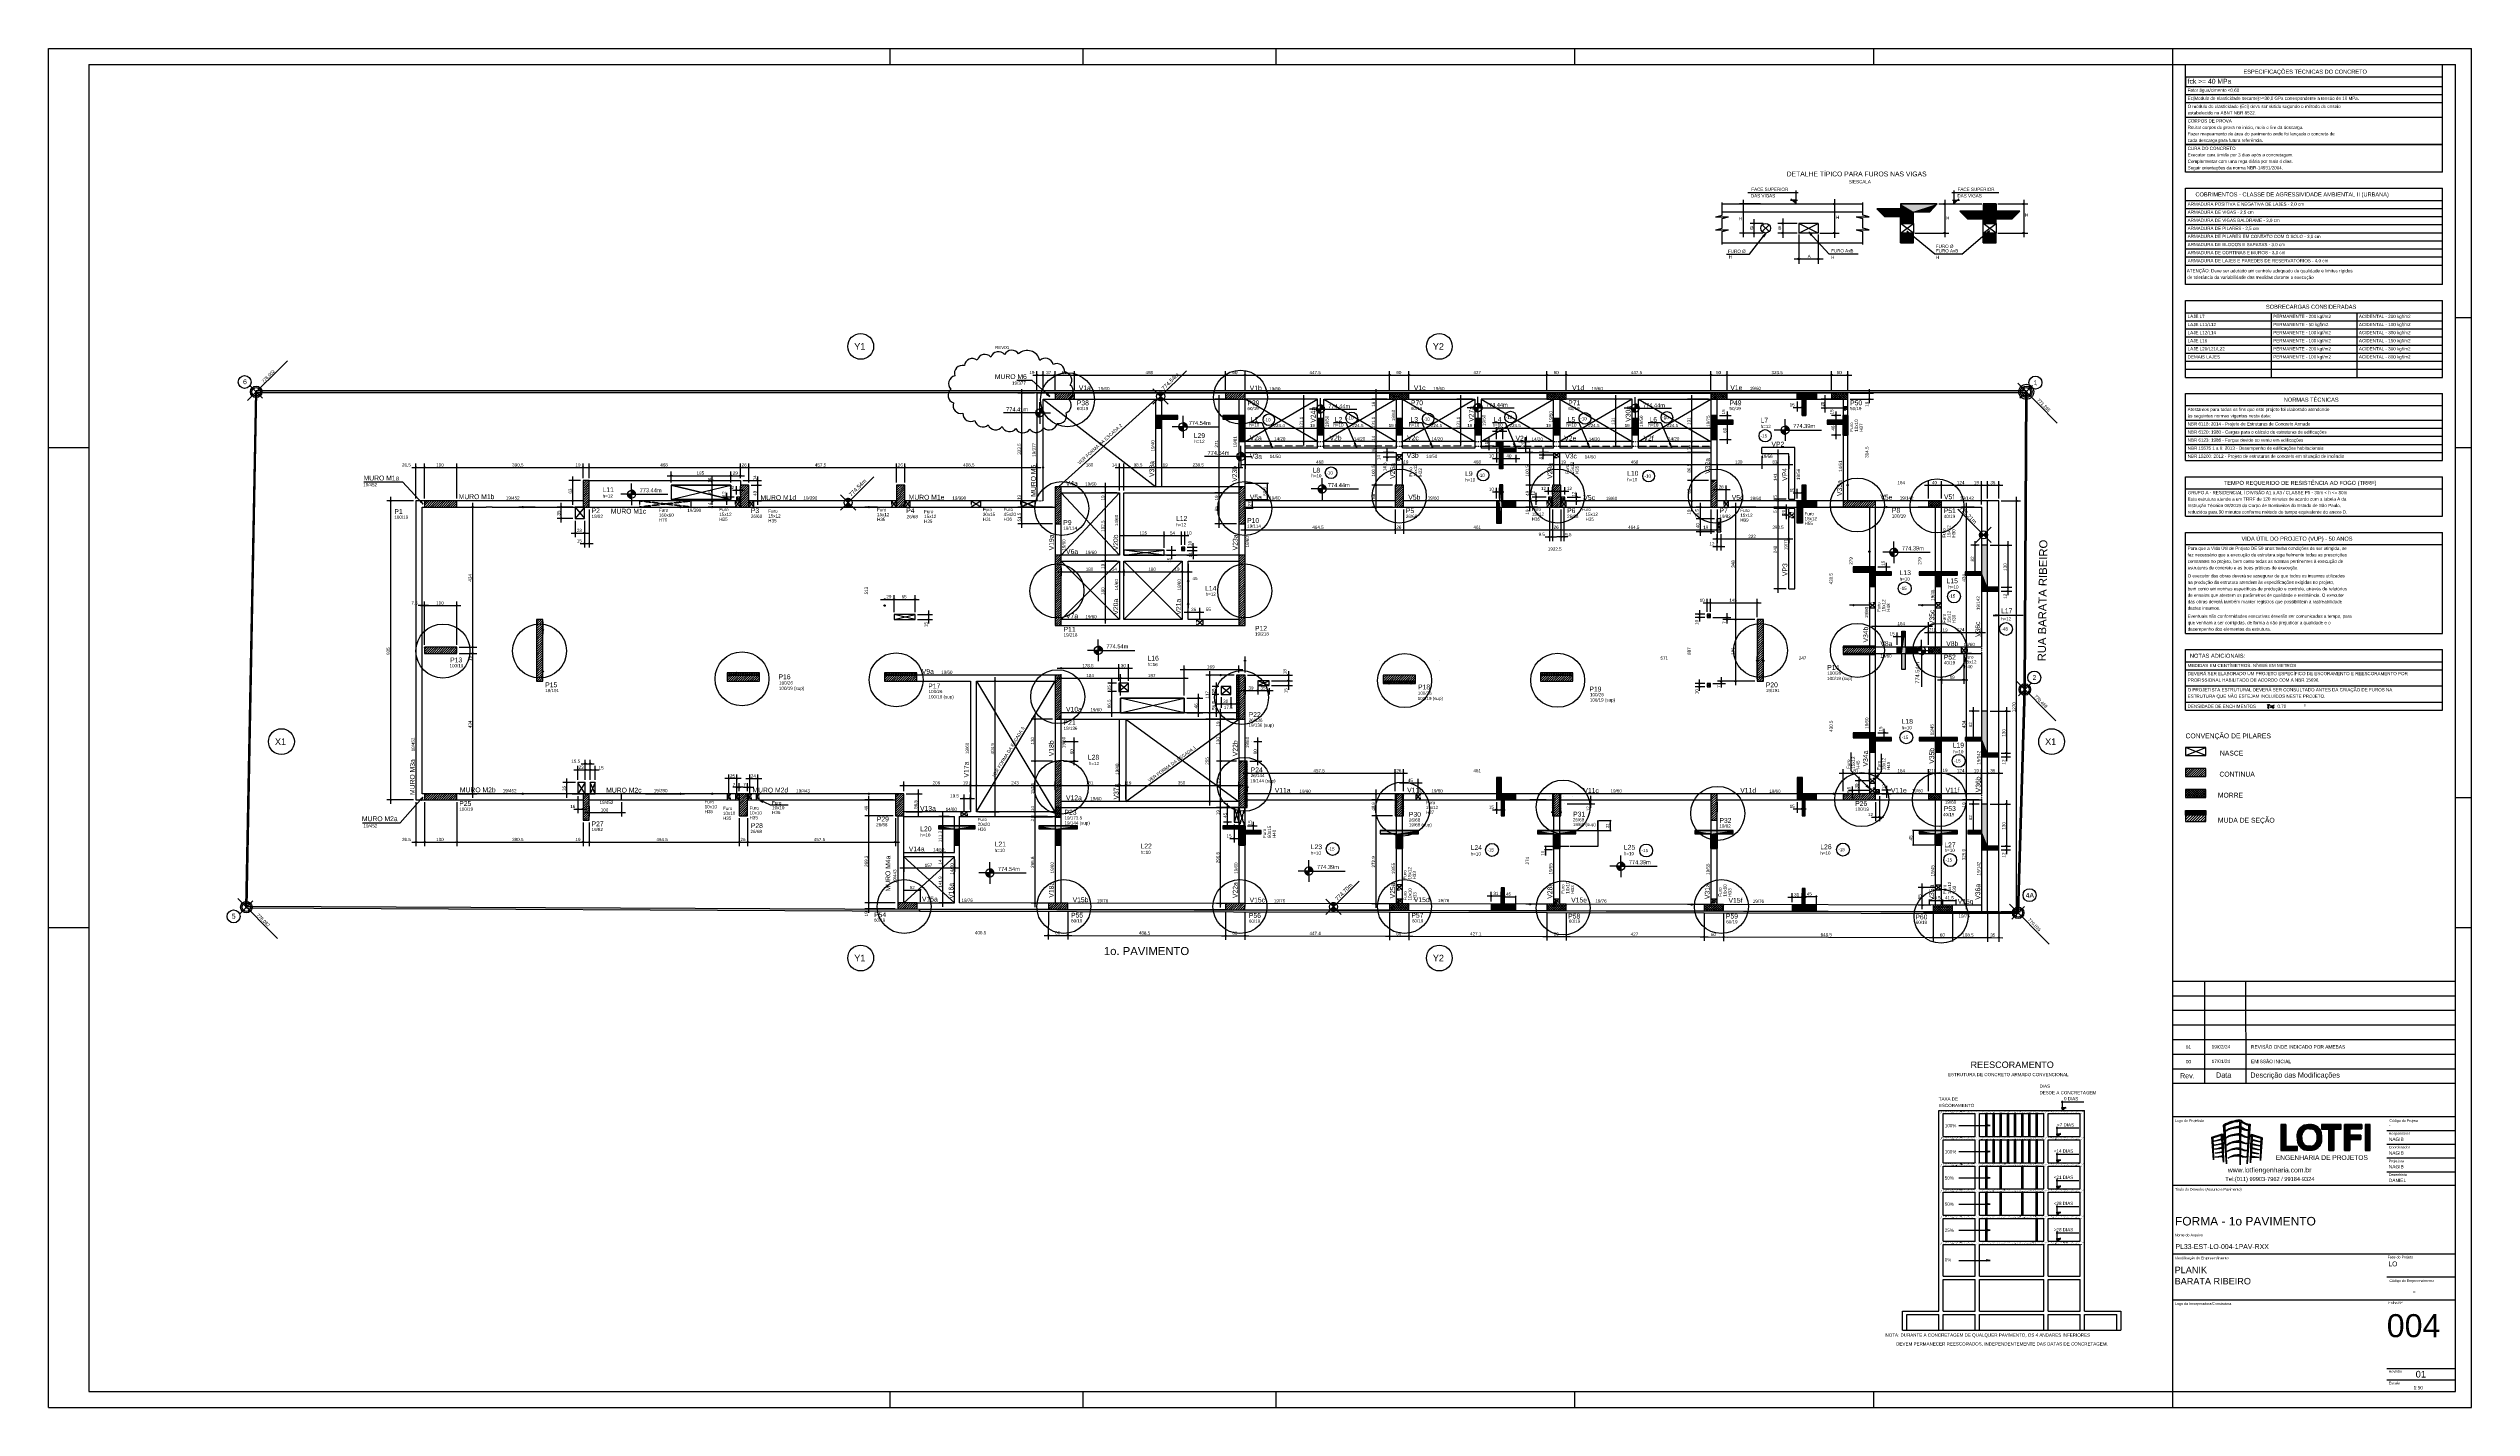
# Model space of a CAD drawing. Header units: millimetres. Extents: x 787 to 8287, y -592 to 17063.
# Drawn here: x 787 to 8287, y 12858 to 17063 of the extents above; entities that cross this region are included whole.
import ezdxf

# ---------------------------------------------------------------- set-up
doc = ezdxf.new("R2010")
doc.units = ezdxf.units.MM
doc.linetypes.add('ESTILO_TQS_0001', pattern=[1, 0.7, -0.3])
doc.linetypes.add('ESTILO_TQS_0002', pattern=[0.4, 0.1, -0.3])
for name, color, linetype in [('1', 1, 'Continuous'), ('10', 10, 'Continuous'), ('2', 2, 'Continuous'), ('3', 3, 'Continuous'), ('4', 4, 'Continuous'), ('6', 6, 'Continuous'), ('7', 7, 'Continuous'), ('8', 8, 'Continuous'), ('Painéis', 200, 'Continuous')]:
    doc.layers.add(name, color=color, linetype=linetype)
doc.styles.add('COTA TECNICA', font='techl___.ttf', dxfattribs={"height": 10})
doc.styles.get("Standard").update_dxf_attribs({"font": 'arial.ttf'})
doc.dimstyles.new('PAINEL', dxfattribs={"dimtxt": 10, "dimasz": 3, "dimexe": 3, "dimexo": 3, "dimgap": 3, "dimtad": 1, "dimdec": 1, "dimzin": 12, "dimdsep": 46, "dimtxsty": 'COTA TECNICA', "dimblk1": 'OBLIQUE', "dimblk2": 'OBLIQUE', "dimsah": 1, "dimcen": 0.9, "dimclrd": 4, "dimclre": 4, "dimclrt": 240, "dimadec": 1, "dimazin": 3, "dimtfac": 1, "dimtdec": 1, "dimtmove": 0, "dimatfit": 3, "dimfxl": 0, "dimtolj": 1, "dimtzin": 12, "dimarcsym": 0})

# ---------------------------------------------------------------- blocks, each defined once
blk = doc.blocks.new('_Oblique')
at = {"color": 0, "linetype": 'ByBlock', "lineweight": -2}
blk.add_line((-0.5, -0.5), (0.5, 0.5), dxfattribs=at)
blk = doc.blocks.new('*D3311')
at = {"layer": 'Defpoints', "color": 0}
for p in [(4490.8, 15667.3), (4490.8, 15640.3), (4513.5, 15667.3)]:
    blk.add_point(p, dxfattribs=at)
at = {"layer": 'Painéis', "color": 4, "lineweight": -2}
for p, q in [((4493.8, 15667.3), (4516.5, 15667.3)), ((4493.8, 15640.3), (4516.5, 15640.3)), ((4513.5, 15640.3), (4513.5, 15667.3))]:
    blk.add_line(p, q, dxfattribs=at)
at = {"layer": 'Painéis', "color": 4, "lineweight": -2, "xscale": 3, "yscale": 3, "zscale": 3}
for p, rotation in [((4513.5, 15667.3), 90), ((4513.5, 15640.3), 270)]:
    blk.add_blockref('_Oblique', p, dxfattribs=dict(at, rotation=rotation))
at = {"layer": 'Painéis', "color": 240, "insert": (4505.4, 15653.8), "char_height": 10, "attachment_point": 5, "rotation": 90, "style": 'COTA TECNICA'}
blk.add_mtext('\\A1;27', dxfattribs=at)
blk = doc.blocks.new('*D3312')
at = {"layer": 'Defpoints', "color": 0}
for p in [(4490.8, 15717.8), (4560.5, 15717.8), (4500.9, 15667.3)]:
    blk.add_point(p, dxfattribs=at)
at = {"layer": 'Painéis', "color": 4, "lineweight": -2}
for p, q in [((4493.8, 15717.8), (4563.5, 15717.8)), ((4560.5, 15667.3), (4560.5, 15717.8)), ((4503.9, 15667.3), (4563.5, 15667.3))]:
    blk.add_line(p, q, dxfattribs=at)
at = {"layer": 'Painéis', "color": 4, "lineweight": -2, "xscale": 3, "yscale": 3, "zscale": 3}
for p, rotation in [((4560.5, 15717.8), 90), ((4560.5, 15667.3), 270)]:
    blk.add_blockref('_Oblique', p, dxfattribs=dict(at, rotation=rotation))
at = {"layer": 'Painéis', "color": 240, "insert": (4552.4, 15692.6), "char_height": 10, "attachment_point": 5, "rotation": 90, "style": 'COTA TECNICA'}
blk.add_mtext('\\A1;50.5', dxfattribs=at)
blk = doc.blocks.new('*D3333')
at = {"layer": 'Defpoints', "color": 0}
for p in [(3434.8, 14420), (3486.8, 14458.9), (3486.8, 14419.9)]:
    blk.add_point(p, dxfattribs=at)
at = {"layer": 'Painéis', "color": 4, "lineweight": -2}
for p, q in [((3434.8, 14423), (3434.8, 14461.9)), ((3434.8, 14458.9), (3486.8, 14458.9)), ((3486.8, 14422.9), (3486.8, 14461.9))]:
    blk.add_line(p, q, dxfattribs=at)
at = {"layer": 'Painéis', "color": 4, "lineweight": -2, "xscale": 3, "yscale": 3, "zscale": 3, "rotation": 180}
blk.add_blockref('_Oblique', (3434.8, 14458.9), dxfattribs=at)
at = {"layer": 'Painéis', "color": 4, "lineweight": -2, "xscale": 3, "yscale": 3, "zscale": 3}
blk.add_blockref('_Oblique', (3486.8, 14458.9), dxfattribs=at)
at = {"layer": 'Painéis', "color": 240, "insert": (3460.8, 14467), "char_height": 10, "attachment_point": 5, "style": 'COTA TECNICA'}
blk.add_mtext('\\A1;52', dxfattribs=at)
blk = doc.blocks.new('*D3334')
at = {"layer": 'Defpoints', "color": 0}
for p in [(5283.9, 14415.8), (5328.9, 14438.6), (5328.9, 14415.5)]:
    blk.add_point(p, dxfattribs=at)
at = {"layer": 'Painéis', "color": 4, "lineweight": -2}
for p, q in [((5283.9, 14418.8), (5283.9, 14441.6)), ((5283.9, 14438.6), (5328.9, 14438.6)), ((5328.9, 14418.5), (5328.9, 14441.6))]:
    blk.add_line(p, q, dxfattribs=at)
at = {"layer": 'Painéis', "color": 4, "lineweight": -2, "xscale": 3, "yscale": 3, "zscale": 3, "rotation": 180}
blk.add_blockref('_Oblique', (5283.9, 14438.6), dxfattribs=at)
at = {"layer": 'Painéis', "color": 4, "lineweight": -2, "xscale": 3, "yscale": 3, "zscale": 3}
blk.add_blockref('_Oblique', (5328.9, 14438.6), dxfattribs=at)
at = {"layer": 'Painéis', "color": 240, "insert": (5306.4, 14446.7), "char_height": 10, "attachment_point": 5, "style": 'COTA TECNICA'}
blk.add_mtext('\\A1;45', dxfattribs=at)
blk = doc.blocks.new('*D3335')
at = {"layer": 'Defpoints', "color": 0}
for p in [(5583.2, 14674.1), (5583.2, 14643.1), (5621.3, 14643.1)]:
    blk.add_point(p, dxfattribs=at)
at = {"layer": 'Painéis', "color": 4, "lineweight": -2}
for p, q in [((5586.2, 14674.1), (5624.3, 14674.1)), ((5586.2, 14643.1), (5624.3, 14643.1)), ((5621.3, 14674.1), (5621.3, 14643.1))]:
    blk.add_line(p, q, dxfattribs=at)
at = {"layer": 'Painéis', "color": 4, "lineweight": -2, "xscale": 3, "yscale": 3, "zscale": 3}
for p, rotation in [((5621.3, 14674.1), 90), ((5621.3, 14643.1), 270)]:
    blk.add_blockref('_Oblique', p, dxfattribs=dict(at, rotation=rotation))
at = {"layer": 'Painéis', "color": 240, "insert": (5613.1, 14658.6), "char_height": 10, "attachment_point": 5, "rotation": 90, "style": 'COTA TECNICA'}
blk.add_mtext('\\A1;31', dxfattribs=at)
blk = doc.blocks.new('*D3336')
at = {"layer": 'Defpoints', "color": 0}
for p in [(5420.9, 14584.1), (5445.8, 14584.1), (5497.4, 14594.1)]:
    blk.add_point(p, dxfattribs=at)
at = {"layer": 'Painéis', "color": 4, "lineweight": -2}
for p, q in [((5494.4, 14594.1), (5417.9, 14594.1)), ((5442.8, 14584.1), (5417.9, 14584.1)), ((5420.9, 14594.1), (5420.9, 14584.1)), ((5420.9, 14584.1), (5420.9, 14565.7))]:
    blk.add_line(p, q, dxfattribs=at)
at = {"layer": 'Painéis', "color": 4, "lineweight": -2, "xscale": 3, "yscale": 3, "zscale": 3}
for p, rotation in [((5420.9, 14594.1), 90), ((5420.9, 14584.1), 270)]:
    blk.add_blockref('_Oblique', p, dxfattribs=dict(at, rotation=rotation))
at = {"layer": 'Painéis', "color": 240, "insert": (5412.8, 14573.4), "char_height": 10, "attachment_point": 5, "rotation": 90, "style": 'COTA TECNICA'}
blk.add_mtext('\\A1;10', dxfattribs=at)
blk = doc.blocks.new('*D3337')
at = {"layer": 'Defpoints', "color": 0}
for p in [(6609.8, 14412.3), (6650.3, 14427.1), (6650.3, 14412.3)]:
    blk.add_point(p, dxfattribs=at)
at = {"layer": 'Painéis', "color": 4, "lineweight": -2}
for p, q in [((6609.8, 14415.3), (6609.8, 14430.1)), ((6609.8, 14427.1), (6650.3, 14427.1)), ((6650.3, 14415.3), (6650.3, 14430.1))]:
    blk.add_line(p, q, dxfattribs=at)
at = {"layer": 'Painéis', "color": 4, "lineweight": -2, "xscale": 3, "yscale": 3, "zscale": 3, "rotation": 180}
blk.add_blockref('_Oblique', (6609.8, 14427.1), dxfattribs=at)
at = {"layer": 'Painéis', "color": 4, "lineweight": -2, "xscale": 3, "yscale": 3, "zscale": 3}
blk.add_blockref('_Oblique', (6650.3, 14427.1), dxfattribs=at)
at = {"layer": 'Painéis', "color": 240, "insert": (6630.1, 14435.2), "char_height": 10, "attachment_point": 5, "style": 'COTA TECNICA'}
blk.add_mtext('\\A1;40.5', dxfattribs=at)
blk = doc.blocks.new('*D3338')
at = {"layer": 'Defpoints', "color": 0}
for p in [(6650.3, 14415.8), (6691.8, 14427.1), (6691.8, 14412.1)]:
    blk.add_point(p, dxfattribs=at)
at = {"layer": 'Painéis', "color": 4, "lineweight": -2}
for p, q in [((6650.3, 14418.8), (6650.3, 14430.1)), ((6650.3, 14427.1), (6691.8, 14427.1)), ((6691.8, 14415.1), (6691.8, 14430.1))]:
    blk.add_line(p, q, dxfattribs=at)
at = {"layer": 'Painéis', "color": 4, "lineweight": -2, "xscale": 3, "yscale": 3, "zscale": 3, "rotation": 180}
blk.add_blockref('_Oblique', (6650.3, 14427.1), dxfattribs=at)
at = {"layer": 'Painéis', "color": 4, "lineweight": -2, "xscale": 3, "yscale": 3, "zscale": 3}
blk.add_blockref('_Oblique', (6691.8, 14427.1), dxfattribs=at)
at = {"layer": 'Painéis', "color": 240, "insert": (6671.1, 14435.2), "char_height": 10, "attachment_point": 5, "style": 'COTA TECNICA'}
blk.add_mtext('\\A1;41.5', dxfattribs=at)
blk = doc.blocks.new('*D3339')
at = {"layer": 'Defpoints', "color": 0}
for p in [(6627.3, 14643.1), (6559.4, 14598.1), (6627.3, 14598.1)]:
    blk.add_point(p, dxfattribs=at)
at = {"layer": 'Painéis', "color": 4, "lineweight": -2}
for p, q in [((6624.3, 14643.1), (6556.4, 14643.1)), ((6559.4, 14643.1), (6559.4, 14598.1)), ((6624.3, 14598.1), (6556.4, 14598.1))]:
    blk.add_line(p, q, dxfattribs=at)
at = {"layer": 'Painéis', "color": 4, "lineweight": -2, "xscale": 3, "yscale": 3, "zscale": 3}
for p, rotation in [((6559.4, 14643.1), 90), ((6559.4, 14598.1), 270)]:
    blk.add_blockref('_Oblique', p, dxfattribs=dict(at, rotation=rotation))
at = {"layer": 'Painéis', "color": 240, "insert": (6551.3, 14620.6), "char_height": 10, "attachment_point": 5, "rotation": 90, "style": 'COTA TECNICA'}
blk.add_mtext('\\A1;45', dxfattribs=at)
blk = doc.blocks.new('*D3340')
at = {"layer": 'Defpoints', "color": 0}
for p in [(6214.9, 14413.4), (6259.9, 14438.9), (6259.9, 14413.2)]:
    blk.add_point(p, dxfattribs=at)
at = {"layer": 'Painéis', "color": 4, "lineweight": -2}
for p, q in [((6214.9, 14416.4), (6214.9, 14441.9)), ((6214.9, 14438.9), (6259.9, 14438.9)), ((6259.9, 14416.2), (6259.9, 14441.9))]:
    blk.add_line(p, q, dxfattribs=at)
at = {"layer": 'Painéis', "color": 4, "lineweight": -2, "xscale": 3, "yscale": 3, "zscale": 3, "rotation": 180}
blk.add_blockref('_Oblique', (6214.9, 14438.9), dxfattribs=at)
at = {"layer": 'Painéis', "color": 4, "lineweight": -2, "xscale": 3, "yscale": 3, "zscale": 3}
blk.add_blockref('_Oblique', (6259.9, 14438.9), dxfattribs=at)
at = {"layer": 'Painéis', "color": 240, "insert": (6237.4, 14447), "char_height": 10, "attachment_point": 5, "style": 'COTA TECNICA'}
blk.add_mtext('\\A1;45', dxfattribs=at)

msp = doc.modelspace()

# ---------------------------------------------------------------- linework, layer by layer
at = {"layer": '1', "linetype": 'Continuous'}
for p, q in [((787.2, 12858.07), (787.2, 17063.07)), ((787.2, 17063.07), (8287.2, 17063.07)), ((3392.2, 17013.07), (3392.2, 17063.07)), ((3989.7, 17013.07), (3989.7, 17063.07)), ((4587.2, 17013.07), (4587.2, 17063.07)), ((5512.2, 17013.07), (5512.2, 17063.07)), ((6437.2, 17013.07), (6437.2, 17063.07)), ((7362.2, 17013.07), (7362.2, 17063.07)), ((7362.2, 17013.07), (7362.2, 17063.07)), ((7362.2, 17013.07), (7362.2, 17063.07)), ((7362.2, 17013.07), (7362.2, 17063.07)), ((7362.2, 17013.07), (7362.2, 17063.07)), ((7362.2, 17013.07), (7362.2, 17063.07)), ((7362.2, 17013.07), (7362.2, 17063.07)), ((7362.2, 17013.07), (7362.2, 17063.07)), ((7362.2, 17013.07), (7362.2, 17063.07)), ((7362.2, 17013.07), (7362.2, 17063.07)), ((8287.2, 12858.07), (8287.2, 17063.07)), ((7362.2, 12908.07), (7362.2, 17013.07)), ((7402.2, 16680.57), (7402.2, 17013.07)), ((7402.2, 16975.57), (8197.2, 16975.57)), ((7402.2, 16975.57), (7402.2, 16945.57)), ((8197.2, 16680.57), (8197.2, 17013.07)), ((7402.2, 16945.57), (8197.2, 16945.57)), ((7402.2, 16920.57), (8197.2, 16920.57)), ((7402.2, 16895.57), (8197.2, 16895.57)), ((7402.2, 16850.57), (8197.2, 16850.57)), ((8197.2, 16765.57), (7402.2, 16765.57)), ((7402.2, 16765.57), (8197.2, 16765.57)), ((8197.2, 16680.57), (7402.2, 16680.57)), ((5967.3, 16547.02), (5967.3, 16587.02)), ((6086.44, 16582.02), (6021.29, 16582.02)), ((6033.79, 16479.52), (6033.79, 16594.52)), ((6047.58, 16617.33), (6202.94, 16617.33)), ((6093.94, 16582.02), (6093.94, 16582.02)), ((6179.3, 16594.23), (6201.12, 16594.23)), ((6180.72, 16598.17), (6196.87, 16582.02)), ((6196.87, 16582.02), (6196.87, 16623.45)), ((6315.14, 16597.02), (6315.14, 16477.02)), ((6402.69, 16547.02), (6402.69, 16587.02)), ((6637.94, 16582.02), (6771.05, 16582.02)), ((6656.68, 16594.52), (6656.68, 16479.51)), ((6678.33, 16617.33), (6823.89, 16617.33)), ((6680.15, 16594.23), (6701.97, 16594.23)), ((6684.4, 16623.45), (6684.4, 16582.02)), ((6684.4, 16582.02), (6700.55, 16598.17)), ((6821.05, 16582.02), (6913.48, 16582.02)), ((6900.98, 16594.52), (6900.98, 16479.51)), ((7402.2, 16333.07), (7402.2, 16630.57)), ((7402.2, 16630.57), (8197.2, 16630.57)), ((7402.2, 16593.07), (8197.2, 16593.07)), ((7402.2, 16593.07), (7402.2, 16593.07)), ((8197.2, 16333.07), (8197.2, 16630.57)), ((5947.3, 16542.02), (5967.3, 16547.02)), ((5947.3, 16542.02), (5987.3, 16542.02)), ((5947.3, 16502.02), (5967.3, 16507.02)), ((5947.3, 16502.02), (5987.3, 16502.02)), ((5967.3, 16558.02), (6402.69, 16558.02)), ((5967.3, 16537.02), (5987.3, 16542.02)), ((5967.3, 16507.02), (5967.3, 16537.02)), ((5967.3, 16497.02), (5987.3, 16502.02)), ((6094.86, 16522.02), (6054.12, 16522.02)), ((6066.62, 16479.52), (6066.62, 16534.52)), ((6091.76, 16496.41), (6112.94, 16517.59)), ((6112.97, 16496.41), (6091.79, 16517.59)), ((6102.36, 16522.02), (6102.36, 16522.02)), ((6200.14, 16522.02), (6140.14, 16522.02)), ((6155.14, 16537.02), (6155.14, 16477.02)), ((6265.14, 16522.02), (6205.14, 16522.02)), ((6205.14, 16522.02), (6205.14, 16492.02)), ((6205.14, 16492.02), (6265.14, 16522.02)), ((6265.14, 16492.02), (6205.14, 16522.02)), ((6265.14, 16522.02), (6265.14, 16492.02)), ((6382.69, 16542.02), (6422.69, 16542.02)), ((6382.69, 16542.02), (6402.69, 16537.02)), ((6382.69, 16502.02), (6422.69, 16502.02)), ((6382.69, 16502.02), (6402.69, 16497.02)), ((6422.69, 16542.02), (6402.69, 16547.02)), ((6402.69, 16507.02), (6402.69, 16537.02)), ((6422.69, 16502.02), (6402.69, 16507.02)), ((6519.48, 16492.02), (6559.49, 16522.02)), ((6559.49, 16492.02), (6519.48, 16522.02)), ((6519.48, 16492.02), (6519.48, 16522.02)), ((6559.49, 16522.02), (6559.49, 16492.02)), ((6776.05, 16492.02), (6816.05, 16522.02)), ((6816.05, 16492.02), (6776.05, 16522.02)), ((6776.05, 16492.02), (6776.05, 16522.02)), ((6816.05, 16522.02), (6816.05, 16492.02)), ((7402.2, 16568.07), (8197.2, 16568.07)), ((7402.2, 16543.07), (8197.2, 16543.07)), ((7402.2, 16518.07), (8197.2, 16518.07)), ((5967.3, 16457.02), (5967.3, 16497.02)), ((6094.86, 16492.02), (6021.29, 16492.02)), ((6094.86, 16492.02), (6054.12, 16492.02)), ((6102.36, 16492.02), (6102.36, 16492.02)), ((6102.36, 16492.02), (6102.36, 16492.02)), ((6200.14, 16492.02), (6140.14, 16492.02)), ((6265.14, 16492.02), (6205.14, 16492.02)), ((6205.14, 16487.02), (6205.14, 16396.62)), ((6265.14, 16487.02), (6265.14, 16396.62)), ((6270.14, 16492.02), (6330.14, 16492.02)), ((6402.69, 16457.02), (6402.69, 16497.02)), ((6564.49, 16492.01), (6669.18, 16492.01)), ((6821.05, 16492.01), (6913.48, 16492.01)), ((7402.2, 16493.07), (8197.2, 16493.07)), ((7402.2, 16468.07), (8197.2, 16468.07)), ((7402.2, 16443.07), (8197.2, 16443.07)), ((6190.14, 16412.02), (6280.14, 16412.02)), ((7402.2, 16418.07), (8197.2, 16418.07)), ((7402.2, 16393.07), (8197.2, 16393.07)), ((8197.2, 16333.07), (7402.2, 16333.07)), ((7402.2, 16283.07), (8197.2, 16283.07)), ((7402.2, 16045.57), (7402.2, 16283.07)), ((7402.2, 16283.07), (8197.2, 16283.07)), ((8197.2, 16045.57), (8197.2, 16283.07)), ((7402.2, 16245.57), (8197.2, 16245.57)), ((7402.2, 16245.57), (7402.2, 16245.57)), ((7402.2, 16220.57), (8197.2, 16220.57)), ((7402.2, 16220.57), (7402.2, 16220.57)), ((7667.2, 16245.57), (7667.2, 16045.57)), ((7932.2, 16245.57), (7932.2, 16045.57)), ((8237.2, 16230.58), (8287.2, 16230.58)), ((7402.2, 16195.57), (8197.2, 16195.57)), ((7402.2, 16170.57), (8197.2, 16170.57)), ((7402.2, 16145.57), (8197.2, 16145.57)), ((1403.45, 15974.37), (1526.61, 16096.77)), ((3834.3, 16052.45), (3878.3, 16052.45)), ((3846.8, 16004.3), (3846.8, 16064.95)), ((3853.3, 16052.45), (3915.31, 16052.45)), ((3865.8, 16004.3), (3865.8, 16064.95)), ((3865.8, 16004.3), (3865.8, 16064.95)), ((3890.31, 16052.45), (3975.31, 16052.45)), ((3902.81, 16004.3), (3902.81, 16064.95)), ((3902.81, 16004.3), (3902.81, 16064.95)), ((3950.31, 16052.45), (4443.3, 16052.45)), ((3962.81, 16004.3), (3962.81, 16064.95)), ((3962.81, 16004.3), (3962.81, 16064.95)), ((4229.72, 15986.55), (4309.27, 16066.1)), ((4418.3, 16052.45), (4503.3, 16052.45)), ((4430.8, 16004.3), (4430.8, 16064.95)), ((4430.8, 16004.3), (4430.8, 16064.95)), ((4478.3, 16052.45), (4950.81, 16052.45)), ((4490.8, 16004.3), (4490.8, 16064.95)), ((4490.8, 16004.3), (4490.8, 16064.95)), ((4925.81, 16052.45), (5010.81, 16052.45)), ((4938.31, 16004.48), (4938.31, 16064.95)), ((4938.31, 16004.48), (4938.31, 16064.95)), ((4985.81, 16052.45), (5437.81, 16052.45)), ((4998.31, 16004.46), (4998.31, 16064.95)), ((4998.31, 16004.46), (4998.31, 16064.95)), ((5412.81, 16052.45), (5497.81, 16052.45)), ((5425.31, 16004.3), (5425.31, 16064.95)), ((5425.31, 16004.3), (5425.31, 16064.95)), ((5472.81, 16052.45), (5945.31, 16052.45)), ((5485.31, 16004.3), (5485.31, 16064.95)), ((5485.31, 16004.3), (5485.31, 16064.95)), ((5920.31, 16052.45), (5995.31, 16052.45)), ((5932.81, 16004.3), (5932.81, 16064.95)), ((5932.81, 16004.3), (5932.81, 16064.95)), ((5970.31, 16052.45), (6318.8, 16052.45)), ((5982.81, 16004.3), (5982.81, 16064.95)), ((5982.81, 16004.3), (5982.81, 16064.95)), ((6293.8, 16052.45), (6368.8, 16052.45)), ((6306.3, 16004.3), (6306.3, 16064.95)), ((6306.3, 16004.3), (6306.3, 16064.95)), ((6356.3, 16004.3), (6356.3, 16064.95)), ((7402.2, 16120.57), (8197.2, 16120.57)), ((7402.2, 16095.57), (8197.2, 16095.57)), ((7402.2, 16070.57), (8197.2, 16070.57)), ((1410.66, 16020.31), (1449.43, 15981.3)), ((3839.3, 15996.8), (3787.46, 15996.8)), ((3799.96, 15650.8), (3799.96, 16009.3)), ((3846.8, 15996.8), (3846.8, 15996.8)), ((3846.8, 15996.8), (3846.8, 15996.8)), ((3865.8, 15996.8), (3865.8, 15996.8)), ((3865.8, 15996.8), (3865.8, 15996.8)), ((3902.81, 15980.75), (3918.86, 15996.8)), ((3902.81, 15987.82), (3911.79, 15996.8)), ((3902.81, 15994.89), (3904.72, 15996.8)), ((3902.81, 15996.8), (3902.81, 15996.8)), ((3902.81, 15996.8), (3902.81, 15996.8)), ((3906.93, 15977.8), (3925.93, 15996.8)), ((3914, 15977.8), (3933, 15996.8)), ((3921.07, 15977.8), (3940.07, 15996.8)), ((3928.14, 15977.8), (3947.14, 15996.8)), ((3932.81, 15987.3), (3932.81, 15987.3)), ((3935.22, 15977.8), (3954.22, 15996.8)), ((3942.29, 15977.8), (3961.29, 15996.8)), ((3949.36, 15977.8), (3962.81, 15991.25)), ((3956.43, 15977.8), (3962.81, 15984.18)), ((3962.81, 15996.8), (3962.81, 15996.8)), ((3962.81, 15996.8), (3962.81, 15996.8)), ((4229.72, 15986.55), (4205.99, 16010.28)), ((4229.72, 15986.55), (4205.99, 15962.82)), ((4214.3, 15706.8), (4214.3, 15977.8)), ((4220.88, 15995.39), (4238.55, 15977.71)), ((4220.88, 15977.71), (4238.55, 15995.39)), ((4221.31, 15994.96), (4224.02, 15997.67)), ((4230.28, 15985.99), (4221.44, 15977.15)), ((4221.87, 15994.4), (4225.92, 15998.46)), ((4230.84, 15985.43), (4222.07, 15976.66)), ((4222.43, 15993.84), (4227.42, 15998.84)), ((4231.4, 15984.87), (4222.72, 15976.19)), ((4222.99, 15993.28), (4228.72, 15999.01)), ((4231.96, 15984.31), (4223.41, 15975.76)), ((4223.55, 15992.72), (4229.88, 15999.05)), ((4224.11, 15992.16), (4230.94, 15998.99)), ((4232.52, 15983.75), (4224.14, 15975.37)), ((4224.67, 15991.6), (4231.93, 15998.85)), ((4233.08, 15983.19), (4224.91, 15975.01)), ((4225.23, 15991.04), (4232.85, 15998.65)), ((4233.64, 15982.63), (4225.72, 15974.71)), ((4225.79, 15990.48), (4233.71, 15998.4)), ((4226.35, 15989.92), (4234.53, 15998.09)), ((4234.2, 15982.07), (4226.58, 15974.45)), ((4226.91, 15989.36), (4235.3, 15997.74)), ((4227.47, 15988.79), (4236.02, 15997.34)), ((4234.76, 15981.51), (4227.5, 15974.25)), ((4228.03, 15988.23), (4236.71, 15996.91)), ((4235.32, 15980.95), (4228.49, 15974.11)), ((4228.59, 15987.67), (4237.36, 15996.44)), ((4229.16, 15987.11), (4237.98, 15995.93)), ((4235.88, 15980.39), (4229.55, 15974.05)), ((4229.72, 15986.55), (4253.45, 15962.82)), ((4236.44, 15979.82), (4230.71, 15974.09)), ((4237, 15979.26), (4232, 15974.26)), ((4233.3, 15706.8), (4233.3, 15977.8)), ((4237.56, 15978.7), (4233.5, 15974.64)), ((4238.13, 15978.14), (4235.4, 15975.42)), ((4464.3, 15977.8), (4397.91, 15977.8)), ((4410.41, 15694.3), (4410.41, 15990.3)), ((4430.8, 15978.42), (4449.19, 15996.8)), ((4430.8, 15985.49), (4442.12, 15996.8)), ((4430.8, 15992.56), (4435.05, 15996.8)), ((4430.8, 15996.8), (4430.8, 15996.8)), ((4430.8, 15996.8), (4430.8, 15996.8)), ((4437.26, 15977.8), (4456.26, 15996.8)), ((4444.33, 15977.8), (4463.33, 15996.8)), ((4451.4, 15977.8), (4470.4, 15996.8)), ((4458.47, 15977.8), (4477.47, 15996.8)), ((4460.8, 15987.3), (4460.8, 15987.3)), ((4465.54, 15977.8), (4484.54, 15996.8)), ((4471.8, 15977.8), (4471.8, 15977.8)), ((4472.61, 15977.8), (4490.8, 15995.99)), ((4479.69, 15977.8), (4490.8, 15988.92)), ((4486.76, 15977.8), (4490.8, 15981.85)), ((4490.8, 15996.82), (4938.31, 15996.98)), ((4490.8, 15996.8), (4490.8, 15996.8)), ((4490.8, 15996.8), (4490.8, 15996.8)), ((4715.3, 15977.9), (4490.98, 15977.9)), ((4707.8, 15977.9), (4660.43, 15977.9)), ((4672.93, 15834.3), (4672.93, 15990.4)), ((4715.3, 15826.8), (4715.3, 15977.9)), ((4715.3, 15977.9), (4715.3, 15977.9)), ((4724.23, 15947.51), (4724.23, 15981.07)), ((4734.3, 15826.8), (4734.3, 15977.91)), ((4734.3, 15977.91), (4938.31, 15977.91)), ((4903.72, 15996.97), (4883.84, 15996.97)), ((4930.81, 15977.91), (4883.84, 15977.91)), ((4910.35, 15977.91), (4883.84, 15977.91)), ((4896.34, 15965.41), (4896.34, 16009.47)), ((4896.34, 15834.3), (4896.34, 15990.41)), ((4911.22, 15996.97), (4911.22, 15996.97)), ((4917.85, 15977.91), (4917.85, 15977.91)), ((4938.31, 15983.88), (4951.42, 15996.98)), ((4938.31, 15990.95), (4944.34, 15996.98)), ((4938.31, 15996.98), (4938.31, 15996.98)), ((4938.31, 15996.98), (4938.31, 15996.98)), ((4938.31, 15990.17), (4950.49, 15977.98)), ((4938.31, 15983.1), (4943.42, 15977.98)), ((4938.31, 15977.91), (4938.31, 15977.91)), ((4938.56, 15996.98), (4957.56, 15977.98)), ((4939.49, 15977.98), (4958.49, 15996.98)), ((4945.64, 15996.98), (4964.64, 15977.98)), ((4946.56, 15977.98), (4965.56, 15996.98)), ((4952.71, 15996.98), (4971.71, 15977.98)), ((4953.63, 15977.98), (4972.63, 15996.98)), ((4958.81, 15977.98), (4958.81, 15826.8)), ((4959.78, 15996.98), (4978.78, 15977.98)), ((4960.7, 15977.98), (4979.7, 15996.98)), ((4966.85, 15996.98), (4985.85, 15977.98)), ((4967.77, 15977.98), (4986.77, 15996.98)), ((4968.31, 15987.48), (4968.31, 15987.48)), ((4973.92, 15996.98), (4992.92, 15977.98)), ((4974.84, 15977.98), (4993.84, 15996.98)), ((4977.81, 15826.8), (4977.81, 15977.98)), ((4980.99, 15996.98), (4998.31, 15979.66)), ((4981.91, 15977.98), (4998.31, 15994.38)), ((4988.06, 15996.98), (4998.31, 15986.73)), ((4988.98, 15977.98), (4998.31, 15987.31)), ((4995.13, 15996.98), (4998.31, 15993.81)), ((4996.06, 15977.98), (4998.31, 15980.24)), ((4998.31, 15996.96), (5425.31, 15996.8)), ((4998.31, 15996.96), (4998.31, 15996.96)), ((4998.31, 15996.96), (4998.31, 15996.96)), ((4998.31, 15977.96), (5202.33, 15977.89)), ((5194.67, 15977.89), (5146.33, 15977.89)), ((5158.83, 15834.3), (5158.83, 15990.39)), ((5202.17, 15977.89), (5202.17, 15977.89)), ((5202.33, 15977.89), (5202.33, 15826.8)), ((5211.92, 15951.59), (5211.92, 15985.15)), ((5425.31, 15977.8), (5221.33, 15977.8)), ((5221.33, 15977.8), (5221.33, 15826.8)), ((5425.31, 15982.97), (5439.14, 15996.8)), ((5425.31, 15990.04), (5432.07, 15996.8)), ((5425.31, 15996.8), (5425.31, 15996.8)), ((5425.31, 15996.8), (5425.31, 15996.8)), ((5425.31, 15991.07), (5438.58, 15977.8)), ((5425.31, 15984), (5431.51, 15977.8)), ((5426.65, 15996.8), (5445.65, 15977.8)), ((5427.21, 15977.8), (5446.21, 15996.8)), ((5433.72, 15996.8), (5452.72, 15977.8)), ((5434.28, 15977.8), (5453.28, 15996.8)), ((5440.79, 15996.8), (5459.79, 15977.8)), ((5441.35, 15977.8), (5460.35, 15996.8)), ((5445.81, 15826.8), (5445.81, 15977.8)), ((5447.86, 15996.8), (5466.86, 15977.8)), ((5448.42, 15977.8), (5467.42, 15996.8)), ((5454.93, 15996.8), (5473.93, 15977.8)), ((5455.31, 15987.3), (5455.31, 15987.3)), ((5455.5, 15977.8), (5474.5, 15996.8)), ((5462, 15996.8), (5481, 15977.8)), ((5462.57, 15977.8), (5481.57, 15996.8)), ((5464.81, 15977.8), (5464.81, 15826.8)), ((5469.07, 15996.8), (5485.31, 15980.57)), ((5469.64, 15977.8), (5485.31, 15993.48)), ((5476.14, 15996.8), (5485.31, 15987.64)), ((5476.71, 15977.8), (5485.31, 15986.4)), ((5483.22, 15996.8), (5485.31, 15994.71)), ((5483.78, 15977.8), (5485.31, 15979.33)), ((5485.31, 15996.8), (5932.81, 15996.8)), ((5485.31, 15996.8), (5485.31, 15996.8)), ((5485.31, 15996.8), (5485.31, 15996.8)), ((5689.31, 15977.8), (5485.31, 15977.8)), ((5681.81, 15977.8), (5625.98, 15977.8)), ((5638.48, 15834.3), (5638.48, 15990.3)), ((5689.31, 15826.8), (5689.31, 15977.8)), ((5689.31, 15977.8), (5689.31, 15977.8)), ((5698.44, 15950.43), (5698.44, 15983.99)), ((5708.31, 15826.8), (5708.31, 15977.8)), ((5708.31, 15977.8), (5932.81, 15977.8)), ((5925.31, 15977.8), (5860.82, 15977.8)), ((5873.32, 15834.3), (5873.32, 15990.3)), ((5932.81, 15981.36), (5948.26, 15996.8)), ((5932.81, 15988.43), (5941.19, 15996.8)), ((5932.81, 15995.5), (5934.11, 15996.8)), ((5932.81, 15996.8), (5932.81, 15996.8)), ((5932.81, 15996.8), (5932.81, 15996.8)), ((5932.81, 15992.69), (5947.69, 15977.8)), ((5932.81, 15985.61), (5940.62, 15977.8)), ((5932.81, 15978.54), (5933.55, 15977.8)), ((5932.81, 15977.8), (5932.81, 15977.8)), ((5935.76, 15996.8), (5954.76, 15977.8)), ((5936.33, 15977.8), (5955.33, 15996.8)), ((5942.84, 15996.8), (5961.84, 15977.8)), ((5943.4, 15977.8), (5962.4, 15996.8)), ((5949.91, 15996.8), (5968.91, 15977.8)), ((5950.47, 15977.8), (5969.47, 15996.8)), ((5956.98, 15996.8), (5975.98, 15977.8)), ((5957.54, 15977.8), (5976.54, 15996.8)), ((5957.81, 15987.3), (5957.81, 15987.3)), ((5964.05, 15996.8), (5982.81, 15978.04)), ((5964.61, 15977.8), (5982.81, 15996)), ((5971.12, 15996.8), (5982.81, 15985.11)), ((5971.68, 15977.8), (5982.81, 15988.93)), ((5978.19, 15996.8), (5982.81, 15992.18)), ((5978.75, 15977.8), (5982.81, 15981.86)), ((5982.81, 15996.8), (5982.81, 15996.8)), ((5982.81, 15996.8), (5982.81, 15996.8)), ((6199.95, 15977.8), (6199.95, 15977.8)), ((6214.95, 15977.8), (6214.95, 15977.8)), ((6334.8, 15977.8), (6273.98, 15977.8)), ((6286.48, 15937.22), (6286.48, 15990.3)), ((6306.3, 15980.08), (6323.02, 15996.8)), ((6306.3, 15987.15), (6315.95, 15996.8)), ((6306.3, 15994.22), (6308.88, 15996.8)), ((6306.3, 15996.8), (6306.3, 15996.8)), ((6306.3, 15996.8), (6306.3, 15996.8)), ((6306.3, 15993.96), (6322.46, 15977.8)), ((6306.3, 15986.89), (6315.39, 15977.8)), ((6306.3, 15979.82), (6308.32, 15977.8)), ((6310.53, 15996.8), (6329.53, 15977.8)), ((6311.09, 15977.8), (6330.09, 15996.8)), ((6317.6, 15996.8), (6336.6, 15977.8)), ((6318.17, 15977.8), (6337.17, 15996.8)), ((6324.67, 15996.8), (6343.67, 15977.8)), ((6325.24, 15977.8), (6344.24, 15996.8)), ((6331.3, 15987.3), (6331.3, 15987.3)), ((6331.74, 15996.8), (6350.74, 15977.8)), ((6332.31, 15977.8), (6351.31, 15996.8)), ((6338.82, 15996.8), (6356.3, 15979.32)), ((6339.38, 15977.8), (6356.3, 15994.73)), ((6342.3, 15977.8), (6342.3, 15977.8)), ((6345.89, 15996.8), (6356.3, 15986.39)), ((6346.45, 15977.8), (6356.3, 15987.66)), ((6352.96, 15996.8), (6356.3, 15993.46)), ((6353.52, 15977.8), (6356.3, 15980.59)), ((6356.3, 15996.8), (6356.3, 15996.8)), ((6356.3, 15996.8), (6356.3, 15996.8)), ((6356.3, 15977.8), (6356.3, 15977.8)), ((6356.3, 15977.8), (6356.3, 15977.8)), ((6363.8, 15996.8), (6436.09, 15996.8)), ((6363.8, 15977.8), (6436.09, 15977.8)), ((6363.8, 15977.8), (6436.09, 15977.8)), ((6423.59, 15965.3), (6423.59, 16009.3)), ((6882.6, 16027.4), (7005, 15904.24)), ((6928.54, 16020.19), (6889.53, 15981.42)), ((6892.56, 15984.43), (6925.51, 16017.18)), ((6892.66, 16017.28), (6925.41, 15984.33)), ((7402.2, 16045.57), (8197.2, 16045.57)), ((7402.2, 15788.07), (7402.2, 15995.57)), ((7402.2, 15995.57), (8197.2, 15995.57)), ((7402.2, 15995.57), (8197.2, 15995.57)), ((8197.2, 15788.07), (8197.2, 15995.57)), ((3855.6, 15935.62), (3743.1, 15935.62)), ((3868.1, 15935.62), (3843.1, 15935.62)), ((3855.6, 15934.82), (3843.12, 15934.82)), ((3855.6, 15934.03), (3843.2, 15934.03)), ((3855.6, 15933.24), (3843.33, 15933.24)), ((3855.6, 15932.44), (3843.51, 15932.44)), ((3855.6, 15931.65), (3843.74, 15931.65)), ((3855.6, 15930.86), (3844.04, 15930.86)), ((3855.6, 15930.07), (3844.4, 15930.07)), ((3855.6, 15929.27), (3844.83, 15929.27)), ((3855.6, 15928.48), (3845.33, 15928.48)), ((3855.6, 15927.69), (3845.94, 15927.69)), ((3855.6, 15926.89), (3846.65, 15926.89)), ((3855.6, 15926.1), (3847.49, 15926.1)), ((3855.6, 15925.31), (3848.53, 15925.31)), ((3855.6, 15924.52), (3849.86, 15924.52)), ((3855.6, 15923.72), (3851.76, 15923.72)), ((3855.6, 15935.62), (3855.6, 15969.17)), ((3855.6, 15923.12), (3855.6, 15948.12)), ((3855.6, 15947.51), (3859.45, 15947.51)), ((3855.6, 15946.72), (3861.35, 15946.72)), ((3855.6, 15945.92), (3862.67, 15945.92)), ((3855.6, 15945.13), (3863.71, 15945.13)), ((3855.6, 15944.34), (3864.55, 15944.34)), ((3855.6, 15943.54), (3865.26, 15943.54)), ((3855.6, 15942.75), (3865.86, 15942.75)), ((3855.6, 15941.96), (3866.37, 15941.96)), ((3855.6, 15941.17), (3866.8, 15941.17)), ((3855.6, 15940.37), (3867.16, 15940.37)), ((3855.6, 15939.58), (3867.45, 15939.58)), ((3855.6, 15938.79), (3867.69, 15938.79)), ((3855.6, 15937.99), (3867.87, 15937.99)), ((3855.6, 15937.2), (3868, 15937.2)), ((3855.6, 15936.41), (3868.1, 15936.41)), ((3855.6, 15935.62), (3855.6, 15902.06)), ((3855.6, 15935.62), (3889.16, 15935.62)), ((4298.9, 15892.41), (4298.9, 15925.97)), ((4298.9, 15904.91), (4298.9, 15879.91)), ((4298.9, 15904.31), (4302.73, 15904.31)), ((4298.9, 15903.51), (4304.63, 15903.51)), ((4298.9, 15902.72), (4305.97, 15902.72)), ((4298.9, 15901.93), (4307.01, 15901.93)), ((4298.9, 15901.14), (4307.85, 15901.14)), ((4298.9, 15900.34), (4308.56, 15900.34)), ((4490.88, 15854.3), (4490.88, 15901.03)), ((4724.23, 15947.51), (4690.67, 15947.51)), ((4711.73, 15947.51), (4736.73, 15947.51)), ((4724.23, 15946.72), (4711.73, 15946.72)), ((4724.23, 15945.93), (4711.83, 15945.93)), ((4724.23, 15945.14), (4711.96, 15945.14)), ((4724.23, 15944.34), (4712.14, 15944.34)), ((4724.23, 15943.55), (4712.38, 15943.55)), ((4724.23, 15942.76), (4712.67, 15942.76)), ((4724.23, 15941.96), (4713.03, 15941.96)), ((4724.23, 15941.17), (4713.46, 15941.17)), ((4724.23, 15940.38), (4713.97, 15940.38)), ((4724.23, 15939.59), (4714.57, 15939.59)), ((4724.23, 15938.79), (4715.28, 15938.79)), ((4715.3, 15854.3), (4715.3, 15901.03)), ((4715.3, 15854.3), (4715.3, 15901.03)), ((4724.23, 15938), (4716.12, 15938)), ((4724.23, 15937.21), (4717.16, 15937.21)), ((4724.23, 15936.41), (4718.48, 15936.41)), ((4724.23, 15935.62), (4720.38, 15935.62)), ((4724.23, 15960.01), (4724.23, 15935.01)), ((4724.23, 15959.41), (4728.06, 15959.41)), ((4724.23, 15958.61), (4729.96, 15958.61)), ((4724.23, 15957.82), (4731.3, 15957.82)), ((4724.23, 15957.03), (4732.34, 15957.03)), ((4724.23, 15956.24), (4733.18, 15956.24)), ((4724.23, 15955.44), (4733.89, 15955.44)), ((4724.23, 15954.65), (4734.49, 15954.65)), ((4724.23, 15953.86), (4735, 15953.86)), ((4724.23, 15953.06), (4735.43, 15953.06)), ((4724.23, 15952.27), (4735.79, 15952.27)), ((4724.23, 15951.48), (4736.08, 15951.48)), ((4724.23, 15950.69), (4736.32, 15950.69)), ((4724.23, 15949.89), (4736.5, 15949.89)), ((4724.23, 15949.1), (4736.63, 15949.1)), ((4724.23, 15948.31), (4736.7, 15948.31)), ((4724.23, 15947.51), (4836.73, 15947.51)), ((4724.23, 15947.51), (4724.23, 15913.96)), ((4734.3, 15880.8), (4734.3, 15901.03)), ((4734.3, 15880.8), (4734.3, 15901.03)), ((4958.81, 15892.91), (4958.81, 15901.03)), ((4958.81, 15892.91), (4958.81, 15901.03)), ((4977.81, 15892.91), (4977.81, 15901.03)), ((4977.81, 15892.91), (4977.81, 15901.03)), ((5211.92, 15951.59), (5178.37, 15951.59)), ((5199.42, 15951.59), (5224.42, 15951.59)), ((5211.92, 15950.8), (5199.42, 15950.8)), ((5211.92, 15950.01), (5199.53, 15950.01)), ((5211.92, 15949.21), (5199.65, 15949.21)), ((5211.92, 15948.42), (5199.83, 15948.42)), ((5211.92, 15947.63), (5200.07, 15947.63)), ((5211.92, 15946.84), (5200.37, 15946.84)), ((5211.92, 15946.04), (5200.72, 15946.04)), ((5211.92, 15945.25), (5201.15, 15945.25)), ((5211.92, 15944.46), (5201.66, 15944.46)), ((5211.92, 15943.66), (5202.26, 15943.66)), ((5202.33, 15884.96), (5202.33, 15901.03)), ((5202.33, 15884.96), (5202.33, 15901.03)), ((5211.92, 15942.87), (5202.97, 15942.87)), ((5211.92, 15942.08), (5203.82, 15942.08)), ((5211.92, 15941.29), (5204.85, 15941.29)), ((5211.92, 15940.49), (5206.18, 15940.49)), ((5211.92, 15939.7), (5208.08, 15939.7)), ((5211.92, 15964.09), (5211.92, 15939.09)), ((5211.92, 15963.49), (5215.76, 15963.49)), ((5211.92, 15962.69), (5217.66, 15962.69)), ((5211.92, 15961.9), (5218.99, 15961.9)), ((5211.92, 15961.11), (5220.03, 15961.11)), ((5211.92, 15960.31), (5220.87, 15960.31)), ((5211.92, 15959.52), (5221.58, 15959.52)), ((5211.92, 15958.73), (5222.19, 15958.73)), ((5211.92, 15957.94), (5222.7, 15957.94)), ((5211.92, 15957.14), (5223.13, 15957.14)), ((5211.92, 15956.35), (5223.48, 15956.35)), ((5211.92, 15955.56), (5223.78, 15955.56)), ((5211.92, 15954.76), (5224.02, 15954.76)), ((5211.92, 15953.97), (5224.2, 15953.97)), ((5211.92, 15953.18), (5224.32, 15953.18)), ((5211.92, 15952.39), (5224.4, 15952.39)), ((5211.92, 15951.59), (5324.42, 15951.59)), ((5211.92, 15951.59), (5211.92, 15918.03)), ((5221.33, 15888.14), (5221.33, 15901.03)), ((5221.33, 15888.14), (5221.33, 15901.03)), ((5445.81, 15891.6), (5445.81, 15901.03)), ((5445.81, 15891.6), (5445.81, 15901.03)), ((5464.81, 15890.09), (5464.81, 15901.03)), ((5464.81, 15890.09), (5464.81, 15901.03)), ((5698.44, 15950.43), (5664.88, 15950.43)), ((5685.94, 15950.43), (5710.94, 15950.43)), ((5698.44, 15949.64), (5685.94, 15949.64)), ((5698.44, 15948.85), (5686.04, 15948.85)), ((5698.44, 15948.05), (5686.17, 15948.05)), ((5698.44, 15947.26), (5686.35, 15947.26)), ((5698.44, 15946.47), (5686.58, 15946.47)), ((5698.44, 15945.68), (5686.88, 15945.68)), ((5698.44, 15944.88), (5687.24, 15944.88)), ((5698.44, 15944.09), (5687.67, 15944.09)), ((5698.44, 15943.3), (5688.17, 15943.3)), ((5698.44, 15942.5), (5688.77, 15942.5)), ((5689.31, 15886.37), (5689.31, 15901.03)), ((5689.31, 15886.37), (5689.31, 15901.03)), ((5698.44, 15941.71), (5689.48, 15941.71)), ((5698.44, 15940.92), (5690.33, 15940.92)), ((5698.44, 15940.13), (5691.37, 15940.13)), ((5698.44, 15939.33), (5692.69, 15939.33)), ((5698.44, 15938.54), (5694.59, 15938.54)), ((5698.44, 15962.93), (5698.44, 15937.93)), ((5698.44, 15962.33), (5702.27, 15962.33)), ((5698.44, 15961.53), (5704.17, 15961.53)), ((5698.44, 15960.74), (5705.5, 15960.74)), ((5698.44, 15959.95), (5706.55, 15959.95)), ((5698.44, 15959.15), (5707.39, 15959.15)), ((5698.44, 15958.36), (5708.09, 15958.36)), ((5698.44, 15957.57), (5708.7, 15957.57)), ((5698.44, 15956.78), (5709.21, 15956.78)), ((5698.44, 15955.98), (5709.64, 15955.98)), ((5698.44, 15955.19), (5710, 15955.19)), ((5698.44, 15954.4), (5710.29, 15954.4)), ((5698.44, 15953.6), (5710.53, 15953.6)), ((5698.44, 15952.81), (5710.71, 15952.81)), ((5698.44, 15952.02), (5710.84, 15952.02)), ((5698.44, 15951.23), (5710.91, 15951.23)), ((5698.44, 15950.43), (5810.94, 15950.43)), ((5698.44, 15950.43), (5698.44, 15916.87)), ((5708.31, 15885.59), (5708.31, 15901.03)), ((5708.31, 15885.59), (5708.31, 15901.03)), ((5951.81, 15927.78), (5951.81, 15927.78)), ((5951.81, 15912.78), (5951.81, 15912.78)), ((5959.31, 15927.78), (5995.89, 15927.78)), ((5959.31, 15912.78), (5995.89, 15912.78)), ((5959.31, 15912.78), (5959.31, 15912.78)), ((5966.81, 15912.78), (5995.89, 15912.78)), ((5983.39, 15940.28), (5983.39, 15900.28)), ((5983.39, 15925.28), (5983.39, 15840.28)), ((6162.42, 15882.32), (6162.42, 15915.87)), ((6187.45, 15952.58), (6227.45, 15952.58)), ((6199.95, 15970.3), (6199.95, 15940.08)), ((6214.95, 15970.3), (6214.95, 15940.08)), ((6341.8, 15949.72), (6273.98, 15949.72)), ((6334.8, 15927.78), (6306.56, 15927.78)), ((6334.8, 15912.78), (6306.56, 15912.78)), ((6334.8, 15912.78), (6306.56, 15912.78)), ((6319.06, 15940.28), (6319.06, 15900.28)), ((6319.06, 15925.28), (6319.06, 15854.28)), ((6342.3, 15927.78), (6342.3, 15927.78)), ((6342.3, 15912.78), (6342.3, 15912.78)), ((6342.3, 15912.78), (6342.3, 15912.78)), ((6349.3, 15949.72), (6349.3, 15949.72)), ((7402.2, 15958.07), (8197.2, 15958.07)), ((7402.2, 15958.07), (7402.2, 15958.07)), ((7402.2, 15913.07), (8197.2, 15913.07)), ((787.2, 15828.08), (912.2, 15828.08)), ((4298.9, 15892.41), (4265.34, 15892.41)), ((4286.4, 15892.41), (4311.4, 15892.41)), ((4298.9, 15891.62), (4286.4, 15891.62)), ((4298.9, 15890.83), (4286.5, 15890.83)), ((4298.9, 15890.04), (4286.63, 15890.04)), ((4298.9, 15889.24), (4286.81, 15889.24)), ((4298.9, 15888.45), (4287.05, 15888.45)), ((4298.9, 15887.66), (4287.34, 15887.66)), ((4298.9, 15886.87), (4287.7, 15886.87)), ((4298.9, 15886.07), (4288.13, 15886.07)), ((4298.9, 15885.28), (4288.64, 15885.28)), ((4298.9, 15884.49), (4289.24, 15884.49)), ((4298.9, 15883.69), (4289.95, 15883.69)), ((4298.9, 15882.9), (4290.79, 15882.9)), ((4298.9, 15882.11), (4291.83, 15882.11)), ((4298.9, 15881.32), (4293.15, 15881.32)), ((4298.9, 15880.52), (4295.05, 15880.52)), ((4298.9, 15899.55), (4309.16, 15899.55)), ((4298.9, 15898.76), (4309.67, 15898.76)), ((4298.9, 15897.96), (4310.1, 15897.96)), ((4298.9, 15897.17), (4310.46, 15897.17)), ((4298.9, 15896.38), (4310.76, 15896.38)), ((4298.9, 15895.59), (4310.99, 15895.59)), ((4298.9, 15894.79), (4311.17, 15894.79)), ((4298.9, 15894), (4311.3, 15894)), ((4298.9, 15893.21), (4311.37, 15893.21)), ((4298.9, 15892.41), (4411.4, 15892.41)), ((4298.9, 15892.41), (4298.9, 15858.86)), ((4477.91, 15800.41), (4477.91, 15833.97)), ((4478.38, 15888.53), (4727.8, 15888.53)), ((4715.3, 15846.8), (4490.8, 15846.8)), ((4490.88, 15846.8), (4490.88, 15846.8)), ((4707.8, 15846.8), (4660.43, 15846.8)), ((4702.8, 15888.53), (4746.8, 15888.53)), ((4715.3, 15846.8), (4715.3, 15846.8)), ((4715.3, 15846.8), (4715.3, 15846.8)), ((4715.3, 15846.8), (4715.3, 15846.8)), ((4721.8, 15888.53), (4971.31, 15888.53)), ((4734.3, 15873.3), (4734.3, 15873.3)), ((4734.3, 15873.3), (4734.3, 15873.3)), ((4958.81, 15846.8), (4734.3, 15846.8)), ((4958.81, 15826.8), (4734.3, 15826.8)), ((4898.3, 15846.8), (4883.84, 15846.8)), ((4898.3, 15846.8), (4883.84, 15846.8)), ((4895.66, 15832.8), (4883.84, 15832.8)), ((4895.66, 15832.8), (4883.84, 15832.8)), ((4895.5, 15826.8), (4883.84, 15826.8)), ((4895.5, 15826.8), (4883.84, 15826.8)), ((4896.34, 15820.3), (4896.34, 15859.3)), ((4896.34, 15814.3), (4896.34, 15845.3)), ((4896.34, 15800.3), (4896.34, 15839.3)), ((4896.34, 15699.8), (4896.34, 15825.3)), ((4903, 15826.8), (4903, 15826.8)), ((4903, 15826.8), (4903, 15826.8)), ((4903.16, 15832.8), (4903.16, 15832.8)), ((4903.16, 15832.8), (4903.16, 15832.8)), ((4905.8, 15846.8), (4905.8, 15846.8)), ((4905.8, 15846.8), (4905.8, 15846.8)), ((4931.32, 15785.78), (4931.32, 15825.3)), ((4946.31, 15888.53), (4990.31, 15888.53)), ((4958.81, 15885.41), (4958.81, 15885.41)), ((4958.81, 15885.41), (4958.81, 15885.41)), ((4965.31, 15888.53), (5214.83, 15888.53)), ((4977.81, 15885.41), (4977.81, 15885.41)), ((4977.81, 15885.41), (4977.81, 15885.41)), ((5202.33, 15846.8), (4977.81, 15846.8)), ((5202.33, 15826.8), (4977.81, 15826.8)), ((5194.83, 15846.8), (5146.33, 15846.8)), ((5189.83, 15888.53), (5233.83, 15888.53)), ((5202.33, 15877.46), (5202.33, 15877.46)), ((5202.33, 15877.46), (5202.33, 15877.46)), ((5202.33, 15846.8), (5202.33, 15846.8)), ((5208.83, 15888.53), (5458.31, 15888.53)), ((5221.33, 15880.64), (5221.33, 15880.64)), ((5221.33, 15880.64), (5221.33, 15880.64)), ((5445.81, 15846.8), (5221.33, 15846.8)), ((5261.45, 15846.8), (5233.88, 15846.8)), ((5261.45, 15832.8), (5233.88, 15832.8)), ((5246.38, 15820.3), (5246.38, 15859.3)), ((5256.45, 15879.11), (5301.45, 15879.11)), ((5268.95, 15854.3), (5268.95, 15891.61)), ((5268.95, 15846.8), (5268.95, 15846.8)), ((5268.95, 15846.8), (5268.95, 15846.8)), ((5268.95, 15832.8), (5268.95, 15832.8)), ((5268.95, 15832.8), (5268.95, 15832.8)), ((5268.95, 15825.3), (5268.95, 15781.9)), ((5278.95, 15832.8), (5278.95, 15832.8)), ((5278.95, 15825.3), (5278.95, 15781.9)), ((5288.95, 15854.3), (5288.95, 15891.61)), ((5288.95, 15846.8), (5288.95, 15846.8)), ((5328.95, 15826.8), (5328.95, 15826.8)), ((5329.42, 15846.8), (5329.42, 15846.8)), ((5336.45, 15826.8), (5372.16, 15826.8)), ((5336.92, 15846.8), (5372.16, 15846.8)), ((5359.66, 15814.3), (5359.66, 15859.3)), ((5372.59, 15699.8), (5372.59, 15825.3)), ((5413.94, 15792.48), (5413.94, 15825.3)), ((5433.31, 15888.53), (5477.31, 15888.53)), ((5445.81, 15884.1), (5445.81, 15884.1)), ((5445.81, 15884.1), (5445.81, 15884.1)), ((5452.31, 15888.53), (5701.81, 15888.53)), ((5464.81, 15882.59), (5464.81, 15882.59)), ((5464.81, 15882.59), (5464.81, 15882.59)), ((5689.31, 15846.8), (5464.81, 15846.8)), ((5681.81, 15846.8), (5625.98, 15846.8)), ((5676.81, 15888.53), (5720.81, 15888.53)), ((5689.31, 15878.87), (5689.31, 15878.87)), ((5689.31, 15878.87), (5689.31, 15878.87)), ((5689.31, 15846.8), (5689.31, 15846.8)), ((5695.81, 15888.53), (5945.31, 15888.53)), ((5708.31, 15878.09), (5708.31, 15878.09)), ((5708.31, 15878.09), (5708.31, 15878.09)), ((5932.81, 15846.8), (5708.31, 15846.8)), ((5932.81, 15826.8), (5708.31, 15826.8)), ((5871.48, 15846.8), (5860.82, 15846.8)), ((5871.48, 15846.8), (5860.82, 15846.8)), ((5873.32, 15800.3), (5873.32, 15859.3)), ((5873.32, 15713.8), (5873.32, 15825.3)), ((5878.98, 15846.8), (5878.98, 15846.8)), ((5878.98, 15846.8), (5878.98, 15846.8)), ((5932.81, 15890.28), (5932.81, 15890.28)), ((5932.81, 15882.78), (5932.81, 15876.03)), ((5951.81, 15852.78), (5951.81, 15852.78)), ((5959.31, 15852.78), (5995.89, 15852.78)), ((6192.8, 15828.3), (6090.79, 15828.3)), ((6090.8, 15809.3), (6090.8, 15828.3)), ((6162.42, 15882.32), (6128.86, 15882.32)), ((6149.92, 15882.32), (6174.92, 15882.32)), ((6162.42, 15881.52), (6149.92, 15881.52)), ((6162.42, 15880.73), (6150.02, 15880.73)), ((6162.42, 15879.94), (6150.14, 15879.94)), ((6162.42, 15879.14), (6150.33, 15879.14)), ((6162.42, 15878.35), (6150.56, 15878.35)), ((6162.42, 15877.56), (6150.86, 15877.56)), ((6162.42, 15876.77), (6151.22, 15876.77)), ((6162.42, 15875.97), (6151.64, 15875.97)), ((6162.42, 15875.18), (6152.15, 15875.18)), ((6162.42, 15874.39), (6152.75, 15874.39)), ((6162.42, 15873.59), (6153.46, 15873.59)), ((6162.42, 15872.8), (6154.31, 15872.8)), ((6162.42, 15872.01), (6155.34, 15872.01)), ((6162.42, 15871.22), (6156.67, 15871.22)), ((6162.42, 15870.42), (6158.57, 15870.42)), ((6162.42, 15894.82), (6162.42, 15869.82)), ((6162.42, 15894.21), (6166.25, 15894.21)), ((6162.42, 15893.42), (6168.15, 15893.42)), ((6162.42, 15892.62), (6169.48, 15892.62)), ((6162.42, 15891.83), (6170.52, 15891.83)), ((6162.42, 15891.04), (6171.36, 15891.04)), ((6162.42, 15890.24), (6172.07, 15890.24)), ((6162.42, 15889.45), (6172.68, 15889.45)), ((6162.42, 15888.66), (6173.19, 15888.66)), ((6162.42, 15887.87), (6173.62, 15887.87)), ((6162.42, 15887.07), (6173.98, 15887.07)), ((6162.42, 15886.28), (6174.27, 15886.28)), ((6162.42, 15885.49), (6174.51, 15885.49)), ((6162.42, 15884.69), (6174.69, 15884.69)), ((6162.42, 15883.9), (6174.82, 15883.9)), ((6162.42, 15883.11), (6174.89, 15883.11)), ((6162.42, 15882.32), (6274.92, 15882.32)), ((6162.42, 15882.32), (6162.42, 15848.76)), ((6192.8, 15668.3), (6192.8, 15828.3)), ((6334.8, 15866.78), (6306.56, 15866.78)), ((6342.3, 15866.78), (6342.3, 15866.78)), ((7402.2, 15888.07), (8197.2, 15888.07)), ((7402.2, 15863.07), (8197.2, 15863.07)), ((7402.2, 15838.07), (8197.2, 15838.07)), ((8237.2, 15828.08), (8287.2, 15828.08)), ((8237.2, 15828.08), (8287.2, 15828.08)), ((8237.2, 15828.08), (8287.2, 15828.08)), ((8237.2, 15828.08), (8287.2, 15828.08)), ((8237.2, 15828.08), (8287.2, 15828.08)), ((8237.2, 15828.08), (8287.2, 15828.08)), ((8237.2, 15828.08), (8287.2, 15828.08)), ((8237.2, 15828.08), (8287.2, 15828.08)), ((1912.31, 15766.46), (1963.8, 15766.46)), ((1924.81, 15670.8), (1924.81, 15778.96)), ((1938.8, 15766.46), (2063.8, 15766.46)), ((1951.3, 15670.8), (1951.3, 15778.96)), ((1951.3, 15670.8), (1951.3, 15778.96)), ((2038.8, 15766.46), (2454.3, 15766.46)), ((2051.3, 15670.8), (2051.3, 15778.96)), ((2051.3, 15670.8), (2051.3, 15778.96)), ((2429.3, 15766.46), (2473.3, 15766.46)), ((2441.8, 15733.8), (2441.8, 15778.96)), ((2441.8, 15733.8), (2441.8, 15778.96)), ((2448.3, 15766.46), (2941.3, 15766.46)), ((2460.8, 15733.8), (2460.8, 15778.96)), ((2460.8, 15733.8), (2460.8, 15778.96)), ((2714.8, 15719.8), (2714.8, 15753.73)), ((2899.8, 15719.8), (2899.8, 15753.73)), ((2899.8, 15719.8), (2899.8, 15753.73)), ((2916.3, 15766.46), (2967.3, 15766.46)), ((2928.8, 15733.8), (2928.8, 15778.96)), ((2928.8, 15733.8), (2928.8, 15778.96)), ((2928.8, 15733.8), (2928.8, 15753.73)), ((2942.3, 15766.46), (3424.8, 15766.46)), ((2954.8, 15719.8), (2954.8, 15778.96)), ((2954.8, 15719.8), (2954.8, 15778.96)), ((3399.8, 15766.46), (3450.8, 15766.46)), ((3412.3, 15719.8), (3412.3, 15778.96)), ((3412.3, 15719.8), (3412.3, 15778.96)), ((3425.8, 15766.46), (3859.3, 15766.46)), ((3438.3, 15719.8), (3438.3, 15778.96)), ((3438.3, 15719.8), (3438.3, 15778.96)), ((3846.8, 15707.19), (3846.8, 15778.96)), ((3846.8, 15707.19), (3846.8, 15778.96)), ((3865.8, 15723.91), (3865.8, 15778.96)), ((3865.8, 15747.23), (3865.8, 15778.96)), ((4089.31, 15766.46), (4128.31, 15766.46)), ((4101.81, 15695.3), (4101.81, 15778.96)), ((4101.81, 15695.3), (4101.81, 15778.96)), ((4103.31, 15766.46), (4226.8, 15766.46)), ((4115.81, 15695.3), (4115.81, 15778.96)), ((4115.81, 15695.3), (4115.81, 15778.96)), ((4201.8, 15766.46), (4245.8, 15766.46)), ((4214.3, 15751.7), (4214.3, 15778.96)), ((4214.3, 15759.2), (4214.3, 15778.96)), ((4214.3, 15751.7), (4214.3, 15751.7)), ((4220.8, 15766.46), (4484.3, 15766.46)), ((4233.3, 15760.28), (4233.3, 15778.96)), ((4233.3, 15760.28), (4233.3, 15778.96)), ((4233.3, 15752.78), (4233.3, 15752.78)), ((4233.3, 15752.78), (4233.3, 15752.78)), ((4477.91, 15800.41), (4365.41, 15800.41)), ((4490.41, 15800.41), (4465.41, 15800.41)), ((4477.91, 15799.62), (4465.44, 15799.62)), ((4477.91, 15798.83), (4465.51, 15798.83)), ((4477.91, 15798.04), (4465.64, 15798.04)), ((4477.91, 15797.24), (4465.82, 15797.24)), ((4477.91, 15796.45), (4466.06, 15796.45)), ((4477.91, 15795.66), (4466.35, 15795.66)), ((4477.91, 15794.86), (4466.71, 15794.86)), ((4477.91, 15794.07), (4467.14, 15794.07)), ((4477.91, 15793.28), (4467.65, 15793.28)), ((4477.91, 15792.49), (4468.25, 15792.49)), ((4477.91, 15791.69), (4468.96, 15791.69)), ((4477.91, 15790.9), (4469.8, 15790.9)), ((4477.91, 15790.11), (4470.84, 15790.11)), ((4471.8, 15733.3), (4471.8, 15778.96)), ((4477.91, 15789.32), (4472.18, 15789.32)), ((4477.91, 15788.52), (4474.08, 15788.52)), ((4477.91, 15787.91), (4477.91, 15812.91)), ((4477.91, 15812.31), (4481.76, 15812.31)), ((4477.91, 15811.51), (4483.66, 15811.51)), ((4477.91, 15810.72), (4484.98, 15810.72)), ((4477.91, 15809.93), (4486.02, 15809.93)), ((4477.91, 15809.14), (4486.86, 15809.14)), ((4477.91, 15808.34), (4487.57, 15808.34)), ((4477.91, 15807.55), (4488.17, 15807.55)), ((4477.91, 15806.76), (4488.68, 15806.76)), ((4477.91, 15805.96), (4489.11, 15805.96)), ((4477.91, 15805.17), (4489.47, 15805.17)), ((4477.91, 15804.38), (4489.76, 15804.38)), ((4477.91, 15803.59), (4490, 15803.59)), ((4477.91, 15802.79), (4490.18, 15802.79)), ((4477.91, 15802), (4490.31, 15802)), ((4477.91, 15801.21), (4490.41, 15801.21)), ((4477.91, 15800.41), (4477.91, 15766.86)), ((4477.91, 15800.41), (4511.47, 15800.41)), ((4478.3, 15775.39), (4971.31, 15775.39)), ((4490.8, 15812.8), (4490.8, 15812.8)), ((4490.8, 15805.3), (4490.8, 15762.89)), ((4893.54, 15812.8), (4883.84, 15812.8)), ((4893.54, 15812.8), (4883.84, 15812.8)), ((4901.04, 15812.8), (4901.04, 15812.8)), ((4901.04, 15812.8), (4901.04, 15812.8)), ((4951.31, 15812.8), (4918.82, 15812.8)), ((4960.81, 15798.28), (4918.82, 15798.28)), ((4946.31, 15775.39), (4990.31, 15775.39)), ((4958.81, 15812.8), (4958.81, 15812.8)), ((4958.81, 15812.8), (4958.81, 15812.8)), ((4958.81, 15812.8), (4958.81, 15812.8)), ((4958.81, 15805.3), (4958.81, 15762.89)), ((4958.81, 15805.3), (4958.81, 15762.89)), ((4965.31, 15775.39), (5458.31, 15775.39)), ((4968.31, 15798.28), (4968.31, 15798.28)), ((4977.81, 15792.38), (4977.81, 15792.38)), ((4977.81, 15792.38), (4977.81, 15792.38)), ((4977.81, 15784.88), (4977.81, 15762.89)), ((4977.81, 15784.88), (4977.81, 15762.89)), ((5256.45, 15794.4), (5291.45, 15794.4)), ((5276.45, 15794.4), (5341.45, 15794.4)), ((5288.95, 15812.8), (5288.95, 15812.8)), ((5288.95, 15805.3), (5288.95, 15781.9)), ((5328.95, 15812.8), (5328.95, 15812.8)), ((5328.95, 15805.3), (5328.95, 15781.9)), ((5382.17, 15812.8), (5360.09, 15812.8)), ((5389.67, 15812.8), (5389.67, 15812.8)), ((5429.71, 15812.8), (5401.44, 15812.8)), ((5447.81, 15804.98), (5401.44, 15804.98)), ((5433.31, 15775.39), (5477.31, 15775.39)), ((5437.21, 15812.8), (5437.21, 15812.8)), ((5445.81, 15790.14), (5445.81, 15790.14)), ((5445.81, 15790.14), (5445.81, 15790.14)), ((5445.81, 15782.64), (5445.81, 15762.89)), ((5445.81, 15782.64), (5445.81, 15762.89)), ((5452.31, 15775.39), (5945.31, 15775.39)), ((5455.31, 15804.98), (5455.31, 15804.98)), ((5464.81, 15784.99), (5464.81, 15784.99)), ((5464.81, 15784.99), (5464.81, 15784.99)), ((5464.81, 15777.49), (5464.81, 15762.89)), ((5464.81, 15777.49), (5464.81, 15762.89)), ((5925.31, 15812.8), (5860.82, 15812.8)), ((5925.31, 15812.8), (5860.82, 15812.8)), ((5932.81, 15812.8), (5932.81, 15812.8)), ((5932.81, 15812.8), (5932.81, 15812.8)), ((5932.81, 15776.55), (5932.81, 15776.55)), ((5932.81, 15769.05), (5932.81, 15762.89)), ((5939.31, 15775.39), (6103.3, 15775.39)), ((5951.81, 15783.05), (5951.81, 15783.05)), ((5951.81, 15775.55), (5951.81, 15762.89)), ((6078.3, 15775.39), (6186.3, 15775.39)), ((6173.8, 15809.3), (6090.8, 15809.3)), ((6090.8, 15809.3), (6090.8, 15809.3)), ((6090.8, 15809.3), (6090.8, 15809.3)), ((6090.8, 15801.8), (6090.8, 15762.89)), ((6090.8, 15801.8), (6090.8, 15762.89)), ((6166.3, 15809.3), (6127.42, 15809.3)), ((6139.92, 15821.8), (6139.92, 15655.8)), ((6173.8, 15668.3), (6173.8, 15809.3)), ((6173.8, 15809.3), (6173.8, 15809.3)), ((6173.8, 15809.3), (6173.8, 15809.3)), ((6173.8, 15801.8), (6173.8, 15762.89)), ((7402.2, 15813.07), (8197.2, 15813.07)), ((7402.2, 15788.07), (8197.2, 15788.07)), ((1846.82, 14725.8), (1846.82, 15675.8)), ((2434.3, 15726.3), (2397.87, 15726.3)), ((2410.37, 15650.8), (2410.37, 15738.8)), ((2441.8, 15707.68), (2460.42, 15726.3)), ((2441.8, 15714.76), (2453.35, 15726.3)), ((2441.8, 15721.83), (2446.28, 15726.3)), ((2441.8, 15726.3), (2441.8, 15726.3)), ((2441.8, 15726.3), (2441.8, 15726.3)), ((2441.8, 15726.3), (2441.8, 15726.3)), ((2441.8, 15700.61), (2460.8, 15719.61)), ((2441.8, 15693.54), (2460.8, 15712.54)), ((2441.8, 15686.47), (2460.8, 15705.47)), ((2441.8, 15679.4), (2460.8, 15698.4)), ((2441.8, 15672.33), (2460.8, 15691.33)), ((2441.8, 15665.26), (2460.8, 15684.26)), ((2441.8, 15658.19), (2460.8, 15677.19)), ((2451.3, 15685.3), (2451.3, 15685.3)), ((2460.79, 15726.3), (2928.8, 15726.3)), ((2460.8, 15726.3), (2460.8, 15726.3)), ((2460.8, 15726.3), (2460.8, 15726.3)), ((2592.07, 15683.8), (2558.52, 15683.8)), ((2579.57, 15683.8), (2604.57, 15683.8)), ((2592.07, 15683.01), (2579.57, 15683.01)), ((2592.07, 15682.21), (2579.68, 15682.21)), ((2592.07, 15681.42), (2579.8, 15681.42)), ((2592.07, 15680.63), (2579.98, 15680.63)), ((2592.07, 15679.84), (2580.22, 15679.84)), ((2592.07, 15679.04), (2580.52, 15679.04)), ((2592.07, 15678.25), (2580.87, 15678.25)), ((2592.07, 15677.46), (2581.3, 15677.46)), ((2592.07, 15676.66), (2581.81, 15676.66)), ((2592.07, 15675.87), (2582.41, 15675.87)), ((2592.07, 15675.08), (2583.12, 15675.08)), ((2592.07, 15683.8), (2592.07, 15717.36)), ((2592.07, 15696.3), (2592.07, 15671.3)), ((2592.07, 15695.69), (2595.91, 15695.69)), ((2592.07, 15694.9), (2597.81, 15694.9)), ((2592.07, 15694.11), (2599.14, 15694.11)), ((2592.07, 15693.31), (2600.18, 15693.31)), ((2592.07, 15692.52), (2601.02, 15692.52)), ((2592.07, 15691.73), (2601.73, 15691.73)), ((2592.07, 15690.94), (2602.34, 15690.94)), ((2592.07, 15690.14), (2602.85, 15690.14)), ((2592.07, 15689.35), (2603.28, 15689.35)), ((2592.07, 15688.56), (2603.63, 15688.56)), ((2592.07, 15687.76), (2603.93, 15687.76)), ((2592.07, 15686.97), (2604.17, 15686.97)), ((2592.07, 15686.18), (2604.35, 15686.18)), ((2592.07, 15685.39), (2604.47, 15685.39)), ((2592.07, 15684.59), (2604.55, 15684.59)), ((2592.07, 15683.8), (2704.57, 15683.8)), ((2592.07, 15683.8), (2592.07, 15650.24)), ((2702.3, 15741.23), (2912.3, 15741.23)), ((2714.8, 15712.3), (2714.8, 15712.3)), ((2845.51, 15726.3), (2829.48, 15726.3)), ((2837.08, 15712.3), (2837.08, 15712.3)), ((2837.08, 15712.3), (2837.08, 15712.3)), ((2841.98, 15699.8), (2841.98, 15738.8)), ((2841.98, 15654.8), (2841.98, 15724.8)), ((2841.98, 15650.8), (2841.98, 15679.8)), ((2844.58, 15712.3), (2854.48, 15712.3)), ((2844.58, 15712.3), (2854.48, 15712.3)), ((2853.01, 15726.3), (2853.01, 15726.3)), ((2909.3, 15675.3), (2874.35, 15675.3)), ((2886.85, 15650.8), (2886.85, 15687.8)), ((2887.3, 15741.23), (2941.3, 15741.23)), ((2899.8, 15712.3), (2899.8, 15712.3)), ((2899.8, 15712.3), (2899.8, 15712.3)), ((2904.3, 15696.71), (2941.3, 15696.71)), ((2916.8, 15682.8), (2916.8, 15709.21)), ((2916.8, 15675.3), (2916.8, 15675.3)), ((2916.8, 15675.3), (2916.8, 15675.3)), ((2928.8, 15726.3), (2928.8, 15712.3)), ((2928.8, 15726.3), (2928.8, 15726.3)), ((2928.8, 15726.3), (2928.8, 15726.3)), ((2928.8, 15726.3), (2928.8, 15726.3)), ((2928.8, 15726.3), (2928.8, 15726.3)), ((2928.8, 15693.15), (2947.95, 15712.3)), ((2928.8, 15700.22), (2940.88, 15712.3)), ((2928.8, 15707.3), (2933.81, 15712.3)), ((2928.8, 15686.08), (2954.8, 15712.09)), ((2928.8, 15682.8), (2928.8, 15709.21)), ((2928.8, 15679.01), (2954.8, 15705.01)), ((2928.8, 15671.94), (2954.8, 15697.94)), ((2928.8, 15664.87), (2954.8, 15690.87)), ((2928.8, 15657.79), (2954.8, 15683.8)), ((2928.8, 15650.72), (2954.8, 15676.73)), ((2928.8, 15675.3), (2928.8, 15675.3)), ((2936.3, 15726.3), (2994.27, 15726.3)), ((2941.8, 15678.3), (2941.8, 15678.3)), ((2954.8, 15712.3), (2954.8, 15712.3)), ((2954.8, 15712.3), (2954.8, 15712.3)), ((2954.8, 15712.3), (2954.8, 15712.3)), ((2954.8, 15712.3), (2954.8, 15712.3)), ((2962.3, 15712.3), (2994.27, 15712.3)), ((2962.3, 15712.3), (2994.27, 15712.3)), ((2981.77, 15738.8), (2981.77, 15699.8)), ((2981.77, 15724.8), (2981.77, 15650.8)), ((3262.14, 15657.81), (3238.41, 15681.53)), ((3262.14, 15657.81), (3341.69, 15737.35)), ((3412.3, 15688.24), (3436.37, 15712.3)), ((3412.3, 15695.31), (3429.3, 15712.3)), ((3412.3, 15702.38), (3422.23, 15712.3)), ((3412.3, 15709.45), (3415.16, 15712.3)), ((3412.3, 15712.3), (3412.3, 15712.3)), ((3412.3, 15712.3), (3412.3, 15712.3)), ((3412.3, 15681.17), (3438.3, 15707.17)), ((3412.3, 15674.1), (3438.3, 15700.1)), ((3412.3, 15667.02), (3438.3, 15693.02)), ((3412.3, 15659.95), (3438.3, 15685.95)), ((3412.3, 15652.88), (3438.3, 15678.88)), ((3425.3, 15678.3), (3425.3, 15678.3)), ((3438.3, 15712.3), (3438.3, 15712.3)), ((3438.3, 15712.3), (3438.3, 15712.3)), ((3799.96, 15631.8), (3799.96, 15675.8)), ((3846.8, 15699.69), (3846.8, 15699.69)), ((3846.8, 15699.69), (3846.8, 15699.69)), ((3865.8, 15739.73), (3865.8, 15739.73)), ((3865.8, 15716.41), (3865.8, 15716.41)), ((3902.8, 15690.83), (3918.77, 15706.8)), ((3902.8, 15697.9), (3911.7, 15706.8)), ((3902.8, 15704.97), (3904.63, 15706.8)), ((3902.8, 15706.8), (3902.8, 15706.8)), ((3902.8, 15706.8), (3902.8, 15706.8)), ((3902.8, 15683.76), (3921.8, 15702.76)), ((3902.8, 15676.69), (3921.8, 15695.69)), ((3902.8, 15669.62), (3921.8, 15688.62)), ((3902.8, 15662.55), (3921.8, 15681.55)), ((3921.8, 15706.8), (3921.8, 15706.8)), ((3921.8, 15706.8), (3921.8, 15706.8)), ((4075.45, 15706.8), (4046.28, 15706.8)), ((4094.31, 15687.8), (4046.28, 15687.8)), ((4094.31, 15687.8), (4046.28, 15687.8)), ((4058.78, 15675.3), (4058.78, 15719.3)), ((4058.78, 15482.8), (4058.78, 15700.3)), ((4082.95, 15706.8), (4082.95, 15706.8)), ((4101.81, 15687.8), (4101.81, 15687.8)), ((4101.81, 15687.8), (4101.81, 15687.8)), ((4101.81, 15687.8), (4101.81, 15687.8)), ((4101.81, 15687.8), (4101.81, 15687.8)), ((4115.81, 15687.8), (4115.81, 15687.8)), ((4115.81, 15687.8), (4115.81, 15687.8)), ((4214.3, 15744.2), (4214.3, 15744.2)), ((4420.13, 15706.8), (4397.91, 15706.8)), ((4420.13, 15706.8), (4397.91, 15706.8)), ((4420.53, 15687.8), (4397.91, 15687.8)), ((4420.53, 15687.8), (4397.91, 15687.8)), ((4410.41, 15675.3), (4410.41, 15719.3)), ((4410.41, 15580.3), (4410.41, 15700.3)), ((4427.63, 15706.8), (4427.63, 15706.8)), ((4427.63, 15706.8), (4427.63, 15706.8)), ((4428.03, 15687.8), (4428.03, 15687.8)), ((4428.03, 15687.8), (4428.03, 15687.8)), ((4471.8, 15725.8), (4471.8, 15725.8)), ((4471.8, 15694.15), (4484.46, 15706.8)), ((4471.8, 15701.22), (4477.39, 15706.8)), ((4471.8, 15687.08), (4490.8, 15706.08)), ((4471.8, 15680.01), (4490.8, 15699.01)), ((4471.8, 15672.93), (4490.8, 15691.93)), ((4471.8, 15665.86), (4490.8, 15684.86)), ((4471.8, 15658.79), (4490.8, 15677.79)), ((4729.47, 15700.2), (4695.92, 15700.2)), ((4716.97, 15700.2), (4741.97, 15700.2)), ((4729.47, 15699.41), (4716.97, 15699.41)), ((4729.47, 15698.62), (4717.08, 15698.62)), ((4729.47, 15697.83), (4717.2, 15697.83)), ((4729.47, 15697.03), (4717.38, 15697.03)), ((4729.47, 15696.24), (4717.62, 15696.24)), ((4729.47, 15695.45), (4717.92, 15695.45)), ((4729.47, 15694.65), (4718.27, 15694.65)), ((4729.47, 15693.86), (4718.7, 15693.86)), ((4729.47, 15693.07), (4719.21, 15693.07)), ((4729.47, 15692.28), (4719.81, 15692.28)), ((4729.47, 15691.48), (4720.52, 15691.48)), ((4729.47, 15690.69), (4721.37, 15690.69)), ((4729.47, 15689.9), (4722.4, 15689.9)), ((4729.47, 15689.1), (4723.73, 15689.1)), ((4729.47, 15688.31), (4725.63, 15688.31)), ((4729.47, 15700.2), (4729.47, 15733.76)), ((4729.47, 15712.7), (4729.47, 15687.7)), ((4729.47, 15712.1), (4733.31, 15712.1)), ((4729.47, 15711.3), (4735.21, 15711.3)), ((4729.47, 15710.51), (4736.54, 15710.51)), ((4729.47, 15709.72), (4737.58, 15709.72)), ((4729.47, 15708.93), (4738.42, 15708.93)), ((4729.47, 15708.13), (4739.13, 15708.13)), ((4729.47, 15707.34), (4739.74, 15707.34)), ((4729.47, 15706.55), (4740.25, 15706.55)), ((4729.47, 15705.75), (4740.68, 15705.75)), ((4729.47, 15704.96), (4741.03, 15704.96)), ((4729.47, 15704.17), (4741.33, 15704.17)), ((4729.47, 15703.38), (4741.57, 15703.38)), ((4729.47, 15702.58), (4741.75, 15702.58)), ((4729.47, 15701.79), (4741.87, 15701.79)), ((4729.47, 15701), (4741.95, 15701)), ((4729.47, 15700.2), (4841.97, 15700.2)), ((4729.47, 15700.2), (4729.47, 15666.65)), ((4947.8, 15712.3), (4883.84, 15712.3)), ((4947.8, 15712.3), (4883.84, 15712.3)), ((4896.34, 15631.8), (4896.34, 15724.8)), ((4955.3, 15689.74), (4977.86, 15712.3)), ((4955.3, 15696.81), (4970.79, 15712.3)), ((4955.3, 15703.88), (4963.72, 15712.3)), ((4955.3, 15710.95), (4956.65, 15712.3)), ((4955.3, 15712.3), (4955.3, 15712.3)), ((4955.3, 15712.3), (4955.3, 15712.3)), ((4955.3, 15682.67), (4981.3, 15708.67)), ((4955.3, 15675.6), (4981.3, 15701.6)), ((4955.3, 15668.53), (4981.3, 15694.53)), ((4955.3, 15661.46), (4981.3, 15687.46)), ((4955.3, 15654.38), (4981.3, 15680.38)), ((4968.3, 15678.3), (4968.3, 15678.3)), ((5256.45, 15691.32), (5291.45, 15691.32)), ((5268.95, 15670.8), (5268.95, 15703.82)), ((5278.95, 15670.8), (5278.95, 15703.82)), ((5434.8, 15712.3), (5360.09, 15712.3)), ((5434.8, 15712.3), (5360.09, 15712.3)), ((5372.59, 15650.8), (5372.59, 15724.8)), ((5372.59, 15631.8), (5372.59, 15675.8)), ((5422.8, 15675.3), (5379.97, 15675.3)), ((5392.47, 15650.8), (5392.47, 15687.8)), ((5417.8, 15693.68), (5454.8, 15693.68)), ((5430.3, 15682.8), (5430.3, 15706.18)), ((5430.3, 15675.3), (5430.3, 15675.3)), ((5430.3, 15675.3), (5430.3, 15675.3)), ((5442.3, 15688.84), (5465.76, 15712.3)), ((5442.3, 15695.91), (5458.69, 15712.3)), ((5442.3, 15702.98), (5451.62, 15712.3)), ((5442.3, 15710.05), (5444.55, 15712.3)), ((5442.3, 15712.3), (5442.3, 15712.3)), ((5442.3, 15712.3), (5442.3, 15712.3)), ((5442.3, 15681.77), (5468.3, 15707.77)), ((5442.3, 15682.8), (5442.3, 15706.18)), ((5442.3, 15674.69), (5468.3, 15700.69)), ((5442.3, 15667.62), (5468.3, 15693.62)), ((5442.3, 15660.55), (5468.3, 15686.55)), ((5442.3, 15653.48), (5468.3, 15679.48)), ((5442.3, 15675.3), (5442.3, 15675.3)), ((5455.3, 15678.3), (5455.3, 15678.3)), ((5455.8, 15693.68), (5492.8, 15693.68)), ((5468.3, 15682.8), (5468.3, 15706.18)), ((5468.3, 15675.3), (5468.3, 15675.3)), ((5480.3, 15682.8), (5480.3, 15706.18)), ((5480.3, 15675.3), (5480.3, 15675.3)), ((5480.3, 15675.3), (5480.3, 15675.3)), ((5487.8, 15675.3), (5529.62, 15675.3)), ((5517.12, 15650.8), (5517.12, 15687.8)), ((5925.31, 15726.3), (5860.82, 15726.3)), ((5925.31, 15726.3), (5860.82, 15726.3)), ((5873.32, 15650.8), (5873.32, 15738.8)), ((5873.32, 15631.8), (5873.32, 15675.8)), ((5932.81, 15712.65), (5946.45, 15726.3)), ((5932.81, 15719.72), (5939.38, 15726.3)), ((5932.81, 15726.3), (5932.81, 15726.3)), ((5932.81, 15726.3), (5932.81, 15726.3)), ((5932.81, 15705.58), (5951.81, 15724.58)), ((5932.81, 15698.51), (5951.81, 15717.51)), ((5932.81, 15691.44), (5951.81, 15710.44)), ((5932.81, 15684.37), (5951.81, 15703.37)), ((5932.81, 15677.3), (5951.81, 15696.3)), ((5932.81, 15670.23), (5951.81, 15689.23)), ((5932.81, 15663.16), (5951.81, 15682.16)), ((5932.81, 15656.08), (5951.81, 15675.08)), ((5939.31, 15698.22), (5992.56, 15698.22)), ((5942.31, 15685.3), (5942.31, 15685.3)), ((5951.81, 15670.8), (5951.81, 15710.72)), ((5980.06, 15661.3), (5980.06, 15710.72)), ((6139.92, 15680.8), (6139.92, 15650.8)), ((6187.45, 15688.3), (6227.45, 15688.3)), ((6199.95, 15670.8), (6199.95, 15700.8)), ((6214.95, 15670.8), (6214.95, 15700.8)), ((6356.3, 15670.8), (6356.3, 15724.4)), ((6593.8, 15711.9), (6658.8, 15711.9)), ((6606.3, 15670.8), (6606.3, 15724.4)), ((6606.3, 15670.8), (6606.3, 15724.4)), ((6633.8, 15711.9), (6782.8, 15711.9)), ((6646.3, 15670.8), (6646.3, 15724.4)), ((6646.3, 15670.8), (6646.3, 15724.4)), ((6757.8, 15711.9), (6801.8, 15711.9)), ((6770.3, 15651.8), (6770.3, 15724.4)), ((6770.3, 15651.8), (6770.3, 15724.4)), ((6776.8, 15711.9), (6836.8, 15711.9)), ((6789.3, 15670.8), (6789.3, 15724.4)), ((6789.3, 15670.8), (6789.3, 15724.4)), ((6824.3, 15670.8), (6824.3, 15724.4)), ((6879.07, 14380.81), (6879.07, 15675.8)), ((7402.2, 15738.07), (8197.2, 15738.07)), ((7402.2, 15615.57), (7402.2, 15738.07)), ((7402.2, 15738.07), (8197.2, 15738.07)), ((7402.2, 15700.57), (8197.2, 15700.57)), ((7402.2, 15700.57), (7402.2, 15700.57)), ((7402.2, 15700.57), (8197.2, 15700.57)), ((8197.2, 15615.57), (8197.2, 15738.07)), ((1917.31, 15663.3), (1834.32, 15663.3)), ((1924.81, 15663.3), (1924.81, 15663.3)), ((1924.81, 15663.3), (1924.81, 15663.3)), ((1951.3, 15648.52), (1966.09, 15663.3)), ((1951.3, 15655.59), (1959.01, 15663.3)), ((1951.3, 15662.66), (1951.94, 15663.3)), ((1951.3, 15663.3), (1951.3, 15663.3)), ((1951.3, 15663.3), (1951.3, 15663.3)), ((1954.16, 15644.3), (1973.16, 15663.3)), ((1961.23, 15644.3), (1980.23, 15663.3)), ((1968.3, 15644.3), (1987.3, 15663.3)), ((1975.37, 15644.3), (1994.37, 15663.3)), ((1982.44, 15644.3), (2001.44, 15663.3)), ((1989.51, 15644.3), (2008.51, 15663.3)), ((1996.58, 15644.3), (2015.58, 15663.3)), ((2001.3, 15653.8), (2001.3, 15653.8)), ((2003.65, 15644.3), (2022.65, 15663.3)), ((2010.73, 15644.3), (2029.73, 15663.3)), ((2017.8, 15644.3), (2036.8, 15663.3)), ((2024.87, 15644.3), (2043.87, 15663.3)), ((2031.94, 15644.3), (2050.94, 15663.3)), ((2039.01, 15644.3), (2051.3, 15656.6)), ((2046.08, 15644.3), (2051.3, 15649.52)), ((2051.3, 15663.3), (2051.3, 15663.3)), ((2051.3, 15663.3), (2051.3, 15663.3)), ((2051.3, 15644.3), (2051.3, 15644.3)), ((2058.8, 15644.3), (2112.75, 15644.3)), ((2100.25, 15197.8), (2100.25, 15656.8)), ((2293.8, 15644.3), (2242.75, 15644.3)), ((2301.3, 15644.3), (2301.3, 15644.3)), ((2410.39, 15644.3), (2361.89, 15644.3)), ((2410.39, 15609.3), (2361.89, 15609.3)), ((2374.39, 15596.8), (2374.39, 15656.8)), ((2434.3, 15663.3), (2397.87, 15663.3)), ((2417.89, 15644.3), (2417.89, 15644.3)), ((2417.89, 15609.3), (2417.89, 15609.3)), ((2417.89, 15609.3), (2417.89, 15609.3)), ((2417.89, 15601.8), (2417.89, 15551.35)), ((2441.8, 15651.12), (2460.8, 15670.12)), ((2441.8, 15663.3), (2441.8, 15663.3)), ((2442.06, 15644.3), (2460.8, 15663.05)), ((2445.89, 15609.3), (2445.89, 15609.3)), ((2445.89, 15609.3), (2445.89, 15609.3)), ((2445.89, 15601.8), (2445.89, 15551.35)), ((2445.89, 15601.8), (2445.89, 15518.79)), ((2449.13, 15644.3), (2460.8, 15655.97)), ((2456.2, 15644.3), (2460.8, 15648.9)), ((2460.8, 15644.3), (2460.8, 15644.3)), ((2460.8, 15636.8), (2460.8, 15518.79)), ((2592.07, 15674.29), (2583.97, 15674.29)), ((2592.07, 15673.49), (2585, 15673.49)), ((2592.07, 15672.7), (2586.33, 15672.7)), ((2592.07, 15671.91), (2588.23, 15671.91)), ((2694.8, 15644.3), (2694.8, 15644.3)), ((2702.3, 15644.3), (2756.02, 15644.3)), ((2874.85, 15667.3), (2829.48, 15667.3)), ((2874.85, 15667.3), (2829.48, 15667.3)), ((2877.41, 15663.3), (2829.48, 15663.3)), ((2921.3, 15644.3), (2829.48, 15644.3)), ((2909.3, 15663.3), (2874.35, 15663.3)), ((2882.35, 15667.3), (2882.35, 15667.3)), ((2882.35, 15667.3), (2882.35, 15667.3)), ((2884.91, 15663.3), (2884.91, 15663.3)), ((2916.8, 15663.3), (2916.8, 15663.3)), ((2928.8, 15644.3), (2928.8, 15644.3)), ((2929.45, 15644.3), (2954.8, 15669.65)), ((2936.52, 15644.3), (2954.8, 15662.58)), ((2943.6, 15644.3), (2954.8, 15655.51)), ((2950.67, 15644.3), (2954.8, 15648.44)), ((2954.8, 15663.3), (2954.8, 15663.3)), ((2962.3, 15663.3), (2994.27, 15663.3)), ((3262.14, 15657.81), (3238.41, 15634.08)), ((3253.3, 15666.64), (3270.98, 15648.97)), ((3253.3, 15648.97), (3270.98, 15666.64)), ((3253.73, 15666.21), (3256.44, 15668.92)), ((3262.7, 15657.24), (3253.86, 15648.41)), ((3254.29, 15665.65), (3258.35, 15669.71)), ((3263.26, 15656.68), (3254.5, 15647.92)), ((3254.85, 15665.09), (3259.85, 15670.09)), ((3263.82, 15656.12), (3255.15, 15647.45)), ((3255.41, 15664.53), (3261.15, 15670.27)), ((3264.38, 15655.56), (3255.83, 15647.01)), ((3255.98, 15663.97), (3262.3, 15670.3)), ((3256.54, 15663.41), (3263.36, 15670.24)), ((3264.95, 15655), (3256.56, 15646.62)), ((3257.1, 15662.85), (3264.35, 15670.11)), ((3265.51, 15654.44), (3257.33, 15646.27)), ((3257.66, 15662.29), (3265.27, 15669.91)), ((3266.07, 15653.88), (3258.15, 15645.96)), ((3258.22, 15661.73), (3266.14, 15669.65)), ((3258.78, 15661.17), (3266.95, 15669.34)), ((3266.63, 15653.32), (3259.01, 15645.7)), ((3259.34, 15660.61), (3267.72, 15668.99)), ((3259.9, 15660.05), (3268.45, 15668.6)), ((3267.19, 15652.76), (3259.93, 15645.5)), ((3260.46, 15659.49), (3269.14, 15668.16)), ((3267.75, 15652.2), (3260.91, 15645.37)), ((3261.02, 15658.93), (3269.79, 15667.69)), ((3261.58, 15658.37), (3270.4, 15667.19)), ((3268.31, 15651.64), (3261.98, 15645.31)), ((3262.14, 15657.81), (3285.87, 15634.08)), ((3268.87, 15651.08), (3263.14, 15645.34)), ((3269.43, 15650.52), (3264.43, 15645.52)), ((3269.99, 15649.96), (3265.93, 15645.89)), ((3270.55, 15649.4), (3267.83, 15646.67)), ((3353.23, 15644.3), (3313.96, 15644.3)), ((3360.73, 15644.3), (3360.73, 15644.3)), ((3412.3, 15645.81), (3438.3, 15671.81)), ((3417.87, 15644.3), (3438.3, 15664.74)), ((3424.94, 15644.3), (3438.3, 15657.67)), ((3432.01, 15644.3), (3438.3, 15650.6)), ((3839.3, 15663.3), (3787.46, 15663.3)), ((3805.88, 15663.3), (3787.46, 15663.3)), ((3895.3, 15644.3), (3787.46, 15644.3)), ((3895.3, 15644.3), (3787.46, 15644.3)), ((3799.96, 15580.3), (3799.96, 15656.8)), ((3813.38, 15663.3), (3813.38, 15663.3)), ((3846.8, 15663.3), (3846.8, 15663.3)), ((3902.8, 15655.48), (3921.8, 15674.48)), ((3902.8, 15648.41), (3921.8, 15667.41)), ((3902.8, 15641.33), (3921.8, 15660.33)), ((3902.8, 15634.26), (3921.8, 15653.26)), ((3902.8, 15627.19), (3921.8, 15646.19)), ((3902.8, 15620.12), (3921.8, 15639.12)), ((3902.8, 15613.05), (3921.8, 15632.05)), ((3902.8, 15605.98), (3921.8, 15624.98)), ((3902.8, 15598.91), (3921.8, 15617.91)), ((3903.77, 15592.8), (3921.8, 15610.84)), ((3910.84, 15592.8), (3921.8, 15603.77)), ((3912.3, 15649.8), (3912.3, 15649.8)), ((4471.8, 15651.72), (4490.8, 15670.72)), ((4471.8, 15644.65), (4490.8, 15663.65)), ((4471.8, 15637.58), (4490.8, 15656.58)), ((4471.8, 15630.51), (4490.8, 15649.51)), ((4471.8, 15623.44), (4490.8, 15642.44)), ((4471.8, 15616.37), (4490.8, 15635.37)), ((4471.8, 15609.29), (4490.8, 15628.29)), ((4471.8, 15602.22), (4490.8, 15621.22)), ((4471.8, 15595.15), (4490.8, 15614.15)), ((4476.52, 15592.8), (4490.8, 15607.08)), ((4481.3, 15649.8), (4481.3, 15649.8)), ((4483.59, 15592.8), (4490.8, 15600.01)), ((4490.8, 15644.3), (4490.8, 15644.3)), ((4490.8, 15636.8), (4490.8, 15561.21)), ((4947.8, 15644.3), (4883.84, 15644.3)), ((4947.8, 15644.3), (4883.84, 15644.3)), ((4955.3, 15647.31), (4981.3, 15673.31)), ((4955.3, 15644.3), (4955.3, 15644.3)), ((4955.3, 15644.3), (4955.3, 15644.3)), ((4955.3, 15644.3), (4955.3, 15644.3)), ((4955.3, 15644.3), (4955.3, 15644.3)), ((4955.3, 15636.8), (4955.3, 15561.21)), ((4955.3, 15636.8), (4955.3, 15561.21)), ((4959.36, 15644.3), (4981.3, 15666.24)), ((4966.43, 15644.3), (4981.3, 15659.17)), ((4973.5, 15644.3), (4981.3, 15652.1)), ((4980.57, 15644.3), (4981.3, 15645.03)), ((4981.3, 15644.3), (4981.3, 15644.3)), ((4981.3, 15644.3), (4981.3, 15644.3)), ((4981.3, 15636.8), (4981.3, 15561.21)), ((4981.3, 15636.8), (4981.3, 15561.21)), ((5268.95, 15663.3), (5268.95, 15663.3)), ((5278.95, 15663.3), (5278.95, 15663.3)), ((5392.33, 15663.3), (5360.09, 15663.3)), ((5392.33, 15663.3), (5360.09, 15663.3)), ((5396.23, 15644.3), (5360.09, 15644.3)), ((5396.23, 15644.3), (5360.09, 15644.3)), ((5422.8, 15663.3), (5379.97, 15663.3)), ((5399.83, 15663.3), (5399.83, 15663.3)), ((5399.83, 15663.3), (5399.83, 15663.3)), ((5403.73, 15644.3), (5403.73, 15644.3)), ((5403.73, 15644.3), (5403.73, 15644.3)), ((5430.3, 15663.3), (5430.3, 15663.3)), ((5432.8, 15653.8), (5432.8, 15653.8)), ((5432.8, 15646.3), (5432.8, 15539.11)), ((5442.3, 15646.41), (5468.3, 15672.41)), ((5442.3, 15644.3), (5442.3, 15644.3)), ((5442.3, 15644.3), (5442.3, 15644.3)), ((5442.3, 15644.3), (5442.3, 15644.3)), ((5442.3, 15636.8), (5442.3, 15561.21)), ((5442.3, 15636.8), (5442.3, 15561.21)), ((5442.3, 15636.8), (5442.3, 15539.11)), ((5447.26, 15644.3), (5468.3, 15665.34)), ((5454.33, 15644.3), (5468.3, 15658.27)), ((5461.4, 15644.3), (5468.3, 15651.2)), ((5468.3, 15644.3), (5468.3, 15644.3)), ((5468.3, 15644.3), (5468.3, 15644.3)), ((5468.3, 15644.3), (5468.3, 15644.3)), ((5468.3, 15636.8), (5468.3, 15561.21)), ((5468.3, 15636.8), (5468.3, 15561.21)), ((5468.3, 15636.8), (5468.3, 15539.11)), ((5477.8, 15653.8), (5477.8, 15653.8)), ((5477.8, 15646.3), (5477.8, 15539.11)), ((5480.3, 15663.3), (5480.3, 15663.3)), ((5487.8, 15663.3), (5529.62, 15663.3)), ((5856.21, 15644.3), (5856.21, 15644.3)), ((5856.21, 15644.3), (5856.21, 15644.3)), ((5925.31, 15663.3), (5860.82, 15663.3)), ((5925.31, 15663.3), (5860.82, 15663.3)), ((5863.71, 15644.3), (5885.82, 15644.3)), ((5863.71, 15644.3), (5885.82, 15644.3)), ((5900.99, 15644.3), (5887.42, 15644.3)), ((5944.19, 15607.84), (5887.42, 15607.84)), ((5944.19, 15607.84), (5887.42, 15607.84)), ((5899.92, 15656.8), (5899.92, 15595.34)), ((5899.92, 15620.34), (5899.92, 15555.34)), ((5908.49, 15644.3), (5908.49, 15644.3)), ((5932.81, 15649.01), (5951.81, 15668.01)), ((5932.81, 15663.3), (5932.81, 15663.3)), ((5932.81, 15663.3), (5932.81, 15663.3)), ((5932.81, 15644.3), (5932.81, 15644.3)), ((5932.81, 15644.3), (5932.81, 15644.3)), ((5932.81, 15636.8), (5932.81, 15561.21)), ((5932.81, 15636.8), (5932.81, 15561.21)), ((5935.17, 15644.3), (5951.81, 15660.94)), ((5942.24, 15644.3), (5951.81, 15653.87)), ((5949.31, 15644.3), (5951.81, 15646.8)), ((5951.69, 15607.84), (5951.69, 15607.84)), ((5951.69, 15607.84), (5951.69, 15607.84)), ((5951.81, 15663.3), (5951.81, 15663.3)), ((5951.81, 15644.3), (5951.81, 15644.3)), ((5951.81, 15644.3), (5951.81, 15644.3)), ((5951.81, 15644.3), (5951.81, 15644.3)), ((5951.81, 15636.8), (5951.81, 15561.21)), ((5951.81, 15636.8), (5951.81, 15561.21)), ((5951.81, 15636.8), (5951.81, 15532.97)), ((5980.06, 15653.8), (5980.06, 15653.8)), ((6072.33, 15644.3), (5997.09, 15644.3)), ((6009.59, 15283.8), (6009.59, 15656.8)), ((6079.83, 15644.3), (6079.83, 15644.3)), ((6166.3, 15668.3), (6127.42, 15668.3)), ((6166.3, 15668.3), (6127.42, 15668.3)), ((6145.74, 15663.3), (6127.42, 15663.3)), ((6167.59, 15644.3), (6127.42, 15644.3)), ((6166.3, 15639.3), (6127.42, 15639.3)), ((6166.3, 15639.3), (6127.42, 15639.3)), ((6139.92, 15656.8), (6139.92, 15626.8)), ((6139.92, 15651.8), (6139.92, 15378.8)), ((6153.24, 15663.3), (6153.24, 15663.3)), ((6166.3, 15639.3), (6153.8, 15639.3)), ((6175.8, 15619.1), (6153.8, 15619.1)), ((6166.3, 15651.8), (6166.3, 15606.6)), ((6173.8, 15668.3), (6192.8, 15668.3)), ((6173.8, 15668.3), (6173.8, 15668.3)), ((6173.8, 15668.3), (6173.8, 15668.3)), ((6173.8, 15391.3), (6173.8, 15639.3)), ((6192.8, 15639.3), (6173.8, 15639.3)), ((6173.8, 15639.3), (6173.8, 15639.3)), ((6173.8, 15639.3), (6173.8, 15639.3)), ((6173.8, 15639.3), (6173.8, 15639.3)), ((6175.09, 15644.3), (6175.09, 15644.3)), ((6183.3, 15619.1), (6183.3, 15619.1)), ((6192.8, 15391.3), (6192.8, 15639.3)), ((6199.95, 15663.3), (6199.95, 15663.3)), ((6214.95, 15663.3), (6214.95, 15663.3)), ((6415.8, 15644.3), (6300.34, 15644.3)), ((6342.3, 15648.39), (6357.22, 15663.3)), ((6342.3, 15655.46), (6350.15, 15663.3)), ((6342.3, 15662.53), (6343.08, 15663.3)), ((6342.3, 15644.3), (6342.3, 15644.3)), ((6342.3, 15644.3), (6342.3, 15644.3)), ((6345.29, 15644.3), (6364.29, 15663.3)), ((6352.36, 15644.3), (6371.36, 15663.3)), ((6356.3, 15663.3), (6356.3, 15663.3)), ((6356.3, 15663.3), (6356.3, 15663.3)), ((6359.43, 15644.3), (6378.43, 15663.3)), ((6363.8, 15663.3), (6436.09, 15663.3)), ((6366.5, 15644.3), (6385.5, 15663.3)), ((6373.57, 15644.3), (6392.57, 15663.3)), ((6380.65, 15644.3), (6399.65, 15663.3)), ((6387.72, 15644.3), (6406.72, 15663.3)), ((6392.3, 15653.8), (6392.3, 15653.8)), ((6394.79, 15644.3), (6413.79, 15663.3)), ((6401.86, 15644.3), (6420.86, 15663.3)), ((6408.93, 15644.3), (6427.93, 15663.3)), ((6416, 15644.3), (6435, 15663.3)), ((6423.07, 15644.3), (6442.07, 15663.3)), ((6423.3, 15644.3), (6423.3, 15644.3)), ((6430.14, 15644.3), (6442.3, 15656.46)), ((6442.3, 15663.3), (6442.3, 15663.3)), ((6442.3, 15663.3), (6442.3, 15663.3)), ((6461.8, 15644.3), (6488.14, 15644.3)), ((6618.8, 15644.3), (6574.89, 15644.3)), ((6606.3, 15650.76), (6618.85, 15663.3)), ((6606.3, 15657.83), (6611.78, 15663.3)), ((6606.3, 15663.3), (6606.3, 15663.3)), ((6606.3, 15663.3), (6606.3, 15663.3)), ((6606.3, 15658.61), (6620.6, 15644.3)), ((6606.3, 15651.54), (6613.53, 15644.3)), ((6606.3, 15644.46), (6606.46, 15644.3)), ((6606.92, 15644.3), (6625.92, 15663.3)), ((6608.68, 15663.3), (6627.68, 15644.3)), ((6613.99, 15644.3), (6632.99, 15663.3)), ((6615.75, 15663.3), (6634.75, 15644.3)), ((6621.06, 15644.3), (6640.06, 15663.3)), ((6622.82, 15663.3), (6641.82, 15644.3)), ((6626.3, 15653.8), (6626.3, 15653.8)), ((6626.3, 15644.3), (6626.3, 15644.3)), ((6628.13, 15644.3), (6646.3, 15662.47)), ((6629.89, 15663.3), (6646.3, 15646.89)), ((6635.2, 15644.3), (6646.3, 15655.4)), ((6636.96, 15663.3), (6646.3, 15653.96)), ((6642.28, 15644.3), (6646.3, 15648.33)), ((6644.03, 15663.3), (6646.3, 15661.03)), ((6646.3, 15663.3), (6646.3, 15663.3)), ((6646.3, 15663.3), (6646.3, 15663.3)), ((6776.86, 15558.04), (6697.31, 15637.58)), ((6747.83, 15644.3), (6711.14, 15644.3)), ((6723.64, 15197.8), (6723.64, 15656.8)), ((6755.33, 15644.3), (6755.33, 15644.3)), ((6770.3, 15644.3), (6770.3, 15644.3)), ((6770.3, 15644.3), (6770.3, 15644.3)), ((6824.3, 15663.3), (6789.3, 15663.3)), ((6789.3, 15663.3), (6789.3, 15663.3)), ((6789.3, 15663.3), (6789.3, 15663.3)), ((6824.3, 14393.31), (6824.3, 15663.3)), ((6824.3, 15663.3), (6824.3, 15663.3)), ((6824.3, 15663.3), (6824.3, 15663.3)), ((6831.8, 15663.3), (6891.57, 15663.3)), ((7402.2, 15615.57), (8197.2, 15615.57)), ((2405.39, 15563.85), (2458.39, 15563.85)), ((2433.39, 15531.29), (2473.3, 15531.29)), ((3895.3, 15592.8), (3787.46, 15592.8)), ((3895.3, 15592.8), (3787.46, 15592.8)), ((3902.8, 15592.8), (3902.8, 15592.8)), ((3902.8, 15592.8), (3902.8, 15592.8)), ((3917.91, 15592.8), (3921.8, 15596.69)), ((4103.31, 15555.68), (4253.31, 15555.68)), ((4115.81, 15517.8), (4115.81, 15568.18)), ((4228.31, 15555.68), (4307, 15555.68)), ((4240.81, 15517.8), (4240.81, 15568.18)), ((4240.81, 15517.8), (4240.81, 15568.18)), ((4282, 15555.68), (4317, 15555.68)), ((4294.5, 15527.15), (4294.5, 15568.18)), ((4294.5, 15527.15), (4294.5, 15568.18)), ((4304.5, 15527.15), (4304.5, 15568.18)), ((4330.53, 15497.15), (4330.53, 15532.15)), ((4464.3, 15592.8), (4397.91, 15592.8)), ((4464.3, 15592.8), (4397.91, 15592.8)), ((4471.8, 15592.8), (4471.8, 15592.8)), ((4471.8, 15592.8), (4471.8, 15592.8)), ((4478.3, 15573.71), (4967.8, 15573.71)), ((4490.66, 15592.8), (4490.8, 15592.94)), ((4942.8, 15573.71), (4993.8, 15573.71)), ((4968.8, 15573.71), (5454.8, 15573.71)), ((5420.3, 15551.61), (5454.8, 15551.61)), ((5429.8, 15573.71), (5480.8, 15573.71)), ((5455.8, 15573.71), (5945.31, 15573.71)), ((5490.3, 15551.61), (5455.8, 15551.61)), ((5944.31, 15567.84), (5887.42, 15567.84)), ((5920.31, 15573.71), (5964.31, 15573.71)), ((5939.31, 15545.47), (6186.3, 15545.47)), ((5951.69, 15567.84), (5951.69, 15567.84)), ((5951.69, 15560.34), (5951.69, 15509.98)), ((5951.81, 15567.84), (5951.81, 15567.84)), ((5963.69, 15567.84), (5963.69, 15567.84)), ((5963.69, 15560.34), (5963.69, 15509.98)), ((6173.8, 15556.75), (6173.8, 15556.75)), ((6173.8, 15549.25), (6173.8, 15532.97)), ((6423.3, 15553.71), (6423.3, 15493.77)), ((6499.05, 15504.13), (6499.05, 15537.69)), ((6762.8, 15525.82), (6737.68, 15525.82)), ((6750.18, 15538.32), (6750.18, 15431.32)), ((6776.86, 15558.04), (6753.13, 15534.31)), ((6770.69, 15551.87), (6764.36, 15558.2)), ((6770.13, 15551.31), (6764.4, 15557.04)), ((6771.25, 15552.43), (6764.42, 15559.26)), ((6771.81, 15552.99), (6764.55, 15560.25)), ((6769.57, 15550.75), (6764.57, 15555.74)), ((6772.37, 15553.55), (6764.75, 15561.17)), ((6769.01, 15550.19), (6764.95, 15554.24)), ((6772.93, 15554.11), (6765.01, 15562.03)), ((6773.49, 15554.67), (6765.32, 15562.85)), ((6774.05, 15555.23), (6765.67, 15563.61)), ((6768.45, 15549.63), (6765.74, 15552.34)), ((6774.61, 15555.79), (6766.06, 15564.34)), ((6775.17, 15556.35), (6766.5, 15565.03)), ((6775.74, 15556.91), (6766.97, 15565.68)), ((6776.3, 15557.47), (6767.48, 15566.3)), ((6768.02, 15549.2), (6785.7, 15566.87)), ((6785.7, 15549.2), (6768.02, 15566.87)), ((6770.3, 15525.82), (6770.3, 15525.82)), ((6776.86, 15558.04), (6800.59, 15581.76)), ((6776.86, 15558.04), (6800.59, 15534.31)), ((6777.42, 15558.6), (6786.26, 15549.76)), ((6777.98, 15559.16), (6786.75, 15550.39)), ((6778.54, 15559.72), (6787.22, 15551.04)), ((6779.1, 15560.28), (6787.65, 15551.73)), ((6779.66, 15560.84), (6788.04, 15552.46)), ((6780.22, 15561.4), (6788.39, 15553.23)), ((6780.78, 15561.96), (6788.7, 15554.04)), ((6781.34, 15562.52), (6788.96, 15554.9)), ((6781.9, 15563.08), (6789.16, 15555.82)), ((6782.46, 15563.64), (6789.3, 15556.81)), ((6783.02, 15564.2), (6789.36, 15557.87)), ((6783.58, 15564.76), (6789.32, 15559.03)), ((6784.14, 15565.32), (6789.15, 15560.32)), ((6784.71, 15565.88), (6788.77, 15561.82)), ((6785.27, 15566.44), (6787.99, 15563.72)), ((6789.3, 15525.82), (6789.3, 15525.82)), ((6796.8, 15525.82), (6864.08, 15525.82)), ((6851.58, 15538.32), (6851.58, 15383.32)), ((7402.2, 15565.57), (8197.2, 15565.57)), ((7402.2, 15253.07), (7402.2, 15565.57)), ((7402.2, 15565.57), (8197.2, 15565.57)), ((7402.2, 15528.07), (8197.2, 15528.07)), ((7402.2, 15528.07), (7402.2, 15528.07)), ((7402.2, 15528.07), (8197.2, 15528.07)), ((8197.2, 15253.07), (8197.2, 15565.57)), ((3902.8, 15478.7), (3919.41, 15495.3)), ((3902.8, 15485.77), (3912.34, 15495.3)), ((3902.8, 15492.84), (3905.26, 15495.3)), ((3902.8, 15495.3), (3902.8, 15495.3)), ((3902.8, 15495.3), (3902.8, 15495.3)), ((3902.8, 15471.63), (3921.8, 15490.63)), ((3902.8, 15464.56), (3921.8, 15483.56)), ((3902.8, 15457.49), (3921.8, 15476.49)), ((3902.8, 15450.42), (3921.8, 15469.42)), ((3902.8, 15443.34), (3921.8, 15462.34)), ((3902.8, 15436.27), (3921.8, 15455.27)), ((3921.8, 15464.09), (3921.8, 15464.09)), ((3921.8, 15456.59), (3921.8, 15431.45)), ((4058.48, 15495.3), (4046.28, 15495.3)), ((4058.48, 15495.3), (4046.28, 15495.3)), ((4094.31, 15476.3), (4046.28, 15476.3)), ((4094.31, 15476.3), (4046.28, 15476.3)), ((4058.78, 15463.8), (4058.78, 15507.8)), ((4058.78, 15283.8), (4058.78, 15488.8)), ((4065.98, 15495.3), (4065.98, 15495.3)), ((4065.98, 15495.3), (4065.98, 15495.3)), ((4101.81, 15476.3), (4101.81, 15476.3)), ((4101.81, 15476.3), (4101.81, 15476.3)), ((4101.81, 15457.27), (4101.81, 15457.27)), ((4101.81, 15457.27), (4101.81, 15457.27)), ((4115.81, 15510.3), (4115.81, 15510.3)), ((4115.81, 15458.24), (4115.81, 15458.24)), ((4115.81, 15458.24), (4115.81, 15458.24)), ((4115.81, 15450.74), (4115.81, 15431.45)), ((4115.81, 15450.74), (4115.81, 15431.45)), ((4240.81, 15510.3), (4240.81, 15510.3)), ((4240.81, 15510.3), (4240.81, 15510.3)), ((4240.81, 15510.3), (4240.81, 15510.3)), ((4240.81, 15495.3), (4240.81, 15495.3)), ((4248.31, 15510.3), (4276.31, 15510.3)), ((4248.31, 15495.3), (4276.31, 15495.3)), ((4263.81, 15482.8), (4263.81, 15522.8)), ((4294.5, 15519.65), (4294.5, 15519.65)), ((4294.5, 15519.65), (4294.5, 15519.65)), ((4295.81, 15450.77), (4295.81, 15450.77)), ((4295.81, 15450.77), (4295.81, 15450.77)), ((4302.81, 15495.3), (4302.81, 15495.3)), ((4304.5, 15519.65), (4304.5, 15519.65)), ((4304.5, 15519.65), (4304.5, 15519.65)), ((4304.5, 15509.65), (4304.5, 15509.65)), ((4304.5, 15509.65), (4304.5, 15509.65)), ((4310.31, 15495.3), (4343.03, 15495.3)), ((4312, 15519.65), (4343.03, 15519.65)), ((4312, 15509.65), (4343.03, 15509.65)), ((4312, 15509.65), (4343.03, 15509.65)), ((4314.81, 15476.3), (4314.81, 15476.3)), ((4314.81, 15468.8), (4314.81, 15402.61)), ((4314.81, 15439.42), (4314.81, 15456.45)), ((4330.53, 15522.15), (4330.53, 15482.8)), ((4471.8, 15482.01), (4485.09, 15495.3)), ((4471.8, 15489.09), (4478.02, 15495.3)), ((4471.8, 15495.3), (4471.8, 15495.3)), ((4471.8, 15474.94), (4490.8, 15493.94)), ((4471.8, 15467.87), (4490.8, 15486.87)), ((4471.8, 15460.8), (4490.8, 15479.8)), ((4471.8, 15453.73), (4490.8, 15472.73)), ((4471.8, 15446.66), (4490.8, 15465.66)), ((4471.8, 15439.59), (4490.8, 15458.59)), ((4471.8, 15432.52), (4490.8, 15451.52)), ((4490.8, 15502.8), (4490.8, 15518.77)), ((4490.8, 15495.3), (4490.8, 15495.3)), ((5939.19, 15522.48), (5976.19, 15522.48)), ((6442.3, 15458.82), (6442.3, 15458.82)), ((6449.8, 15458.82), (6487.81, 15458.82)), ((6499.05, 15504.13), (6465.49, 15504.13)), ((6475.31, 15471.32), (6475.31, 15431.32)), ((6486.55, 15504.13), (6511.55, 15504.13)), ((6499.05, 15503.34), (6486.55, 15503.34)), ((6499.05, 15502.55), (6486.65, 15502.55)), ((6499.05, 15501.75), (6486.78, 15501.75)), ((6499.05, 15500.96), (6486.96, 15500.96)), ((6499.05, 15500.17), (6487.2, 15500.17)), ((6499.05, 15499.38), (6487.49, 15499.38)), ((6499.05, 15498.58), (6487.85, 15498.58)), ((6499.05, 15497.79), (6488.28, 15497.79)), ((6499.05, 15497), (6488.79, 15497)), ((6499.05, 15496.2), (6489.39, 15496.2)), ((6499.05, 15495.41), (6490.1, 15495.41)), ((6499.05, 15494.62), (6490.94, 15494.62)), ((6499.05, 15493.83), (6491.98, 15493.83)), ((6499.05, 15493.03), (6493.3, 15493.03)), ((6499.05, 15492.24), (6495.2, 15492.24)), ((6499.05, 15516.63), (6499.05, 15491.63)), ((6499.05, 15516.03), (6502.88, 15516.03)), ((6499.05, 15515.23), (6504.79, 15515.23)), ((6499.05, 15514.44), (6506.12, 15514.44)), ((6499.05, 15513.65), (6507.16, 15513.65)), ((6499.05, 15512.85), (6508, 15512.85)), ((6499.05, 15512.06), (6508.71, 15512.06)), ((6499.05, 15511.27), (6509.31, 15511.27)), ((6499.05, 15510.48), (6509.82, 15510.48)), ((6499.05, 15509.68), (6510.25, 15509.68)), ((6499.05, 15508.89), (6510.61, 15508.89)), ((6499.05, 15508.1), (6510.91, 15508.1)), ((6499.05, 15507.3), (6511.14, 15507.3)), ((6499.05, 15506.51), (6511.32, 15506.51)), ((6499.05, 15505.72), (6511.45, 15505.72)), ((6499.05, 15504.93), (6511.53, 15504.93)), ((6499.05, 15504.13), (6611.55, 15504.13)), ((6499.05, 15504.13), (6499.05, 15470.57)), ((3902.8, 15429.2), (3921.8, 15448.2)), ((3902.8, 15422.13), (3921.8, 15441.13)), ((3902.8, 15415.06), (3921.8, 15434.06)), ((3902.8, 15407.99), (3921.8, 15426.99)), ((3902.8, 15400.92), (3921.8, 15419.92)), ((3902.8, 15393.85), (3921.8, 15412.85)), ((3902.8, 15386.78), (3921.8, 15405.78)), ((3902.8, 15379.7), (3921.8, 15398.7)), ((3902.8, 15372.63), (3921.8, 15391.63)), ((3902.8, 15365.56), (3921.8, 15384.56)), ((3902.8, 15358.49), (3921.8, 15377.49)), ((3909.3, 15443.95), (4114.31, 15443.95)), ((3912.3, 15386.3), (3912.3, 15386.3)), ((4089.31, 15443.95), (4128.31, 15443.95)), ((4101.81, 15449.77), (4101.81, 15431.45)), ((4101.81, 15449.77), (4101.81, 15431.45)), ((4103.31, 15443.95), (4308.31, 15443.95)), ((4283.31, 15443.95), (4327.31, 15443.95)), ((4295.81, 15443.27), (4295.81, 15431.45)), ((4295.81, 15443.27), (4295.81, 15431.45)), ((4314.81, 15431.92), (4314.81, 15431.92)), ((4314.81, 15431.92), (4314.81, 15431.92)), ((4314.81, 15424.42), (4314.81, 15331.73)), ((4471.8, 15425.45), (4490.8, 15444.45)), ((4471.8, 15418.37), (4490.8, 15437.37)), ((4471.8, 15411.3), (4490.8, 15430.3)), ((4471.8, 15404.23), (4490.8, 15423.23)), ((4471.8, 15397.16), (4490.8, 15416.16)), ((4471.8, 15390.09), (4490.8, 15409.09)), ((4471.8, 15383.02), (4490.8, 15402.02)), ((4471.8, 15375.95), (4490.8, 15394.95)), ((4471.8, 15368.88), (4490.8, 15387.88)), ((4471.8, 15361.81), (4490.8, 15380.81)), ((4481.3, 15386.3), (4481.3, 15386.3)), ((6166.3, 15391.3), (6127.42, 15391.3)), ((6173.8, 15391.3), (6192.8, 15391.3)), ((6173.8, 15391.3), (6173.8, 15391.3)), ((6442.3, 15443.82), (6442.3, 15443.82)), ((6449.8, 15443.82), (6487.81, 15443.82)), ((6762.8, 15443.82), (6737.68, 15443.82)), ((6770.3, 15443.82), (6770.3, 15443.82)), ((6824.3, 15395.82), (6824.3, 15395.82)), ((6824.3, 15395.82), (6824.3, 15395.82)), ((6824.3, 15383.82), (6824.3, 15383.82)), ((6831.8, 15395.82), (6864.08, 15395.82)), ((6831.8, 15395.82), (6864.08, 15395.82)), ((6831.8, 15383.82), (6864.08, 15383.82)), ((6851.58, 15408.32), (6851.58, 15371.32)), ((1963.8, 15339.34), (1931.31, 15339.34)), ((1938.8, 15339.34), (2063.8, 15339.34)), ((1943.81, 15216.7), (1943.81, 15351.84)), ((1951.3, 15217.8), (1951.3, 15351.84)), ((1951.3, 15217.8), (1951.3, 15351.84)), ((2051.3, 15217.8), (2051.3, 15351.84)), ((2051.3, 15217.8), (2051.3, 15351.84)), ((3362.81, 15358.68), (3416.88, 15358.68)), ((3391.88, 15358.68), (3481.88, 15358.68)), ((3404.38, 15318.8), (3404.38, 15371.18)), ((3404.38, 15318.8), (3404.38, 15371.18)), ((3404.38, 15311.3), (3404.38, 15311.3)), ((3404.38, 15311.3), (3404.38, 15311.3)), ((3469.38, 15318.8), (3469.38, 15371.18)), ((3469.38, 15311.3), (3469.38, 15311.3)), ((3469.38, 15311.3), (3469.38, 15311.3)), ((3476.88, 15311.3), (3523.76, 15311.3)), ((3511.26, 15323.8), (3511.26, 15283.8)), ((3902.8, 15351.42), (3921.8, 15370.42)), ((3902.8, 15344.35), (3921.8, 15363.35)), ((3902.8, 15337.28), (3921.8, 15356.28)), ((3902.8, 15330.21), (3921.8, 15349.21)), ((3902.8, 15323.14), (3921.8, 15342.14)), ((3902.8, 15316.07), (3921.8, 15335.07)), ((3902.8, 15308.99), (3921.8, 15327.99)), ((3902.8, 15301.92), (3921.8, 15320.92)), ((3902.8, 15294.85), (3921.8, 15313.85)), ((3902.8, 15287.78), (3921.8, 15306.78)), ((4302.31, 15319.46), (4363.58, 15319.46)), ((4314.81, 15303.8), (4314.81, 15331.96)), ((4351.08, 15294.3), (4351.08, 15331.96)), ((4351.08, 15294.3), (4351.08, 15331.96)), ((4471.8, 15354.74), (4490.8, 15373.74)), ((4471.8, 15347.66), (4490.8, 15366.66)), ((4471.8, 15340.59), (4490.8, 15359.59)), ((4471.8, 15333.52), (4490.8, 15352.52)), ((4471.8, 15326.45), (4490.8, 15345.45)), ((4471.8, 15319.38), (4490.8, 15338.38)), ((4471.8, 15312.31), (4490.8, 15331.31)), ((4471.8, 15305.24), (4490.8, 15324.24)), ((4471.8, 15298.17), (4490.8, 15317.17)), ((4471.8, 15291.1), (4490.8, 15310.1)), ((4471.8, 15284.02), (4490.8, 15303.02)), ((4490.8, 15329.78), (4490.8, 15329.78)), ((5913.95, 15312.89), (5884.57, 15312.89)), ((5913.95, 15302.89), (5884.57, 15302.89)), ((5897.07, 15325.39), (5897.07, 15290.39)), ((5908.95, 15347.97), (5943.95, 15347.97)), ((5918.95, 15347.97), (6088.81, 15347.97)), ((5921.45, 15320.39), (5921.45, 15360.47)), ((5921.45, 15312.89), (5921.45, 15312.89)), ((5921.45, 15312.89), (5921.45, 15312.89)), ((5921.45, 15302.89), (5921.45, 15302.89)), ((5931.45, 15320.39), (5931.45, 15360.47)), ((5931.45, 15320.39), (5931.45, 15360.47)), ((5931.45, 15312.89), (5931.45, 15312.89)), ((5931.45, 15312.89), (5931.45, 15312.89)), ((5931.45, 15302.89), (5931.45, 15302.89)), ((5938.95, 15302.89), (5994.89, 15302.89)), ((5982.39, 15315.39), (5982.39, 15283.8)), ((6009.59, 15092.8), (6009.59, 15308.8)), ((6076.31, 15303.8), (6076.31, 15360.47)), ((6425.3, 15340.31), (6361.75, 15340.31)), ((6425.3, 15340.31), (6361.75, 15340.31)), ((6432.8, 15340.31), (6432.8, 15340.31)), ((6432.8, 15340.31), (6432.8, 15340.31)), ((6629.3, 15340.31), (6574.89, 15340.31)), ((6636.8, 15340.31), (6636.8, 15340.31)), ((2298.3, 15281.34), (2313.26, 15296.3)), ((2298.3, 15288.41), (2306.19, 15296.3)), ((2298.3, 15295.48), (2299.12, 15296.3)), ((2298.3, 15296.3), (2298.3, 15296.3)), ((2298.3, 15296.3), (2298.3, 15296.3)), ((2298.3, 15296.3), (2298.3, 15296.3)), ((2298.3, 15296.3), (2298.3, 15296.3)), ((2298.3, 15274.27), (2317.3, 15293.27)), ((2298.3, 15267.2), (2317.3, 15286.2)), ((2298.3, 15260.12), (2317.3, 15279.12)), ((2298.3, 15253.05), (2317.3, 15272.05)), ((2298.3, 15245.98), (2317.3, 15264.98)), ((2298.3, 15238.91), (2317.3, 15257.91)), ((2298.3, 15231.84), (2317.3, 15250.84)), ((2298.3, 15224.77), (2317.3, 15243.77)), ((2298.3, 15217.7), (2317.3, 15236.7)), ((2298.3, 15210.63), (2317.3, 15229.63)), ((2317.3, 15296.3), (2317.3, 15296.3)), ((2317.3, 15296.3), (2317.3, 15296.3)), ((2317.3, 15296.3), (2317.3, 15296.3)), ((2317.3, 15296.3), (2317.3, 15296.3)), ((2317.3, 15288.8), (2317.3, 15251.34)), ((3469.38, 15296.3), (3469.38, 15296.3)), ((3476.88, 15296.3), (3523.76, 15296.3)), ((3902.8, 15280.71), (3921.8, 15299.71)), ((3902.8, 15277.3), (3902.8, 15277.3)), ((3902.8, 15277.3), (3902.8, 15277.3)), ((3902.8, 15277.3), (3902.8, 15277.3)), ((3902.8, 15277.3), (3902.8, 15277.3)), ((3906.47, 15277.3), (3921.8, 15292.64)), ((3913.54, 15277.3), (3921.8, 15285.57)), ((3920.61, 15277.3), (3921.8, 15278.5)), ((3921.8, 15277.3), (3921.8, 15277.3)), ((3921.8, 15277.3), (3921.8, 15277.3)), ((4036.8, 15200.8), (4036.8, 15234.36)), ((4094.31, 15296.3), (4046.28, 15296.3)), ((4101.81, 15296.3), (4101.81, 15296.3)), ((4314.81, 15296.3), (4314.81, 15296.3)), ((4351.08, 15286.8), (4351.08, 15286.8)), ((4351.08, 15286.8), (4351.08, 15286.8)), ((4471.8, 15277.3), (4471.8, 15277.3)), ((4471.8, 15277.3), (4471.8, 15277.3)), ((4472.15, 15277.3), (4490.8, 15295.95)), ((4479.22, 15277.3), (4490.8, 15288.88)), ((4486.29, 15277.3), (4490.8, 15281.81)), ((4490.8, 15277.3), (4490.8, 15277.3)), ((6068.81, 15296.3), (5969.89, 15296.3)), ((6068.81, 15296.3), (5997.09, 15296.3)), ((6068.81, 15296.3), (5997.09, 15296.3)), ((6076.31, 15283.4), (6089.21, 15296.3)), ((6076.31, 15290.47), (6082.14, 15296.3)), ((6076.31, 15296.3), (6076.31, 15296.3)), ((6076.31, 15296.3), (6076.31, 15296.3)), ((6076.31, 15296.3), (6076.31, 15296.3)), ((6076.31, 15296.3), (6076.31, 15296.3)), ((6076.31, 15276.33), (6095.31, 15295.33)), ((6076.31, 15269.25), (6095.31, 15288.25)), ((6076.31, 15262.18), (6095.31, 15281.18)), ((6076.31, 15255.11), (6095.31, 15274.11)), ((6076.31, 15248.04), (6095.31, 15267.04)), ((6076.31, 15240.97), (6095.31, 15259.97)), ((6076.31, 15233.9), (6095.31, 15252.9)), ((6076.31, 15226.83), (6095.31, 15245.83)), ((6076.31, 15219.76), (6095.31, 15238.76)), ((6076.31, 15212.69), (6095.31, 15231.69)), ((6429.8, 15275.7), (6618.8, 15275.7)), ((6442.3, 15221.3), (6442.3, 15288.2)), ((6496.71, 15244.07), (6536.71, 15244.07)), ((6509.21, 15217.8), (6509.21, 15256.57)), ((6524.21, 15217.8), (6524.21, 15256.57)), ((6584.48, 15200.14), (6584.48, 15233.7)), ((6593.8, 15256.47), (6639.8, 15256.47)), ((6606.3, 15217.8), (6606.3, 15288.2)), ((6606.3, 15217.8), (6606.3, 15268.97)), ((6614.8, 15256.47), (6658.8, 15256.47)), ((6627.3, 15255.07), (6627.3, 15268.97)), ((6627.3, 15255.07), (6627.3, 15268.97)), ((6627.3, 15247.57), (6627.3, 15247.57)), ((6627.3, 15247.57), (6627.3, 15247.57)), ((6633.8, 15256.47), (6782.8, 15256.47)), ((6646.3, 15249.76), (6646.3, 15268.97)), ((6646.3, 15249.76), (6646.3, 15268.97)), ((6646.3, 15242.26), (6646.3, 15242.26)), ((6646.3, 15242.26), (6646.3, 15242.26)), ((6770.3, 15242.75), (6770.3, 15268.97)), ((6770.3, 15235.25), (6770.3, 15235.25)), ((7402.2, 15253.07), (8197.2, 15253.07)), ((1943.81, 15209.2), (1943.81, 15209.2)), ((1951.3, 15195.97), (1965.63, 15210.3)), ((1951.3, 15203.04), (1958.56, 15210.3)), ((1951.3, 15210.11), (1951.49, 15210.3)), ((1951.3, 15210.3), (1951.3, 15210.3)), ((1951.3, 15210.3), (1951.3, 15210.3)), ((1953.71, 15191.3), (1972.71, 15210.3)), ((1960.78, 15191.3), (1979.78, 15210.3)), ((1967.85, 15191.3), (1986.85, 15210.3)), ((1974.92, 15191.3), (1993.92, 15210.3)), ((1981.99, 15191.3), (2000.99, 15210.3)), ((1989.06, 15191.3), (2008.06, 15210.3)), ((1996.13, 15191.3), (2015.13, 15210.3)), ((2001.3, 15200.8), (2001.3, 15200.8)), ((2003.2, 15191.3), (2022.2, 15210.3)), ((2010.27, 15191.3), (2029.27, 15210.3)), ((2017.34, 15191.3), (2036.34, 15210.3)), ((2024.42, 15191.3), (2043.42, 15210.3)), ((2031.49, 15191.3), (2050.49, 15210.3)), ((2038.56, 15191.3), (2051.3, 15204.05)), ((2045.63, 15191.3), (2051.3, 15196.98)), ((2051.3, 15210.3), (2051.3, 15210.3)), ((2051.3, 15210.3), (2051.3, 15210.3)), ((2051.3, 15210.3), (2051.3, 15210.3)), ((2051.3, 15210.3), (2051.3, 15210.3)), ((2051.3, 15191.3), (2051.3, 15191.3)), ((2051.3, 15191.3), (2051.3, 15191.3)), ((2058.8, 15210.3), (2112.75, 15210.3)), ((2058.8, 15210.3), (2112.75, 15210.3)), ((2058.8, 15191.3), (2112.75, 15191.3)), ((2058.8, 15191.3), (2112.75, 15191.3)), ((2100.25, 15178.8), (2100.25, 15222.8)), ((2100.25, 14744.8), (2100.25, 15203.8)), ((2298.3, 15203.56), (2317.3, 15222.56)), ((2298.3, 15196.48), (2317.3, 15215.48)), ((2298.3, 15189.41), (2317.3, 15208.41)), ((2298.3, 15182.34), (2317.3, 15201.34)), ((2298.3, 15175.27), (2317.3, 15194.27)), ((2298.3, 15168.2), (2317.3, 15187.2)), ((2298.3, 15161.13), (2317.3, 15180.13)), ((2298.3, 15154.06), (2317.3, 15173.06)), ((2298.3, 15146.99), (2317.3, 15165.99)), ((2298.3, 15139.92), (2317.3, 15158.92)), ((2298.3, 15132.85), (2317.3, 15151.85)), ((2307.8, 15200.8), (2307.8, 15200.8)), ((4036.8, 15200.8), (4003.24, 15200.8)), ((4024.3, 15200.8), (4049.3, 15200.8)), ((4036.8, 15200.01), (4024.3, 15200.01)), ((4036.8, 15199.22), (4024.4, 15199.22)), ((4036.8, 15198.43), (4024.53, 15198.43)), ((4036.8, 15197.63), (4024.71, 15197.63)), ((4036.8, 15196.84), (4024.94, 15196.84)), ((4036.8, 15196.05), (4025.24, 15196.05)), ((4036.8, 15195.25), (4025.6, 15195.25)), ((4036.8, 15194.46), (4026.03, 15194.46)), ((4036.8, 15193.67), (4026.53, 15193.67)), ((4036.8, 15192.88), (4027.13, 15192.88)), ((4036.8, 15192.08), (4027.84, 15192.08)), ((4036.8, 15191.29), (4028.69, 15191.29)), ((4036.8, 15190.5), (4029.73, 15190.5)), ((4036.8, 15189.7), (4031.05, 15189.7)), ((4036.8, 15188.91), (4032.95, 15188.91)), ((4036.8, 15213.3), (4036.8, 15188.3)), ((4036.8, 15212.7), (4040.63, 15212.7)), ((4036.8, 15211.9), (4042.53, 15211.9)), ((4036.8, 15211.11), (4043.86, 15211.11)), ((4036.8, 15210.32), (4044.9, 15210.32)), ((4036.8, 15209.53), (4045.75, 15209.53)), ((4036.8, 15208.73), (4046.45, 15208.73)), ((4036.8, 15207.94), (4047.06, 15207.94)), ((4036.8, 15207.15), (4047.57, 15207.15)), ((4036.8, 15206.35), (4048, 15206.35)), ((4036.8, 15205.56), (4048.36, 15205.56)), ((4036.8, 15204.77), (4048.65, 15204.77)), ((4036.8, 15203.98), (4048.89, 15203.98)), ((4036.8, 15203.18), (4049.07, 15203.18)), ((4036.8, 15202.39), (4049.2, 15202.39)), ((4036.8, 15201.6), (4049.27, 15201.6)), ((4036.8, 15200.8), (4149.3, 15200.8)), ((4036.8, 15200.8), (4036.8, 15167.25)), ((4100.3, 15106.3), (4100.3, 15158.17)), ((4100.3, 15106.3), (4100.3, 15158.17)), ((4130.3, 15106.3), (4130.3, 15158.17)), ((4302.81, 15060.79), (4302.81, 15154.21)), ((4471.8, 15131.8), (4471.8, 15154.21)), ((4490.8, 15131.8), (4490.8, 15181.41)), ((5092.3, 15168.91), (5092.3, 15168.91)), ((6076.31, 15205.61), (6095.31, 15224.61)), ((6076.31, 15198.54), (6095.31, 15217.54)), ((6076.31, 15191.47), (6095.31, 15210.47)), ((6076.31, 15184.4), (6095.31, 15203.4)), ((6076.31, 15177.33), (6095.31, 15196.33)), ((6076.31, 15170.26), (6095.31, 15189.26)), ((6076.31, 15163.19), (6095.31, 15182.19)), ((6076.31, 15112.8), (6076.31, 15181.41)), ((6076.31, 15156.12), (6095.31, 15175.12)), ((6076.31, 15149.05), (6095.31, 15168.05)), ((6076.31, 15141.98), (6095.31, 15160.98)), ((6076.31, 15134.9), (6095.31, 15153.9)), ((6085.81, 15200.8), (6085.81, 15200.8)), ((6095.31, 15142.3), (6095.31, 15181.41)), ((6342.3, 15213.8), (6342.3, 15213.8)), ((6342.3, 15213.8), (6342.3, 15213.8)), ((6342.3, 15195.84), (6356.77, 15210.3)), ((6342.3, 15202.91), (6349.7, 15210.3)), ((6342.3, 15209.98), (6342.63, 15210.3)), ((6342.3, 15188.77), (6344.84, 15191.3)), ((6342.3, 15187.8), (6342.3, 15187.8)), ((6342.3, 15187.8), (6342.3, 15187.8)), ((6342.3, 15187.8), (6342.3, 15187.8)), ((6342.63, 15210.3), (6346.13, 15213.8)), ((6344, 15213.8), (6347.5, 15210.3)), ((6344.84, 15191.3), (6363.84, 15210.3)), ((6345.28, 15191.3), (6348.78, 15187.8)), ((6348.41, 15187.8), (6351.91, 15191.3)), ((6349.7, 15210.3), (6353.2, 15213.8)), ((6351.07, 15213.8), (6354.57, 15210.3)), ((6351.91, 15191.3), (6370.91, 15210.3)), ((6352.36, 15191.3), (6355.86, 15187.8)), ((6355.48, 15187.8), (6358.98, 15191.3)), ((6356.77, 15210.3), (6360.27, 15213.8)), ((6358.14, 15213.8), (6361.64, 15210.3)), ((6358.98, 15191.3), (6377.98, 15210.3)), ((6359.43, 15191.3), (6362.93, 15187.8)), ((6384.8, 15213.8), (6361.75, 15213.8)), ((6362.55, 15187.8), (6366.05, 15191.3)), ((6363.84, 15210.3), (6367.34, 15213.8)), ((6366.05, 15191.3), (6385.05, 15210.3)), ((6366.5, 15191.3), (6370, 15187.8)), ((6369.62, 15187.8), (6373.12, 15191.3)), ((6373.12, 15191.3), (6392.12, 15210.3)), ((6373.57, 15191.3), (6377.07, 15187.8)), ((6376.69, 15187.8), (6380.19, 15191.3)), ((6377.98, 15210.3), (6381.48, 15213.8)), ((6379.35, 15213.8), (6382.85, 15210.3)), ((6380.19, 15191.3), (6399.19, 15210.3)), ((6380.64, 15191.3), (6384.14, 15187.8)), ((6383.76, 15187.8), (6387.26, 15191.3)), ((6385.05, 15210.3), (6388.55, 15213.8)), ((6386.42, 15213.8), (6389.92, 15210.3)), ((6387.26, 15191.3), (6406.26, 15210.3)), ((6387.71, 15191.3), (6391.21, 15187.8)), ((6390.84, 15187.8), (6394.34, 15191.3)), ((6392.12, 15210.3), (6395.62, 15213.8)), ((6392.3, 15213.8), (6392.3, 15213.8)), ((6392.3, 15200.8), (6392.3, 15200.8)), ((6393.5, 15213.8), (6397, 15210.3)), ((6394.34, 15191.3), (6413.34, 15210.3)), ((6394.78, 15191.3), (6398.28, 15187.8)), ((6397.91, 15187.8), (6401.41, 15191.3)), ((6399.19, 15210.3), (6402.69, 15213.8)), ((6400.57, 15213.8), (6404.07, 15210.3)), ((6401.41, 15191.3), (6420.41, 15210.3)), ((6401.85, 15191.3), (6405.35, 15187.8)), ((6404.98, 15187.8), (6408.48, 15191.3)), ((6406.26, 15210.3), (6409.76, 15213.8)), ((6407.64, 15213.8), (6411.14, 15210.3)), ((6408.48, 15191.3), (6427.48, 15210.3)), ((6408.92, 15191.3), (6412.42, 15187.8)), ((6412.05, 15187.8), (6415.55, 15191.3)), ((6413.34, 15210.3), (6416.84, 15213.8)), ((6414.71, 15213.8), (6418.21, 15210.3)), ((6415.55, 15191.3), (6434.55, 15210.3)), ((6416, 15191.3), (6419.5, 15187.8)), ((6419.12, 15187.8), (6422.62, 15191.3)), ((6420.41, 15210.3), (6423.91, 15213.8)), ((6421.78, 15213.8), (6425.28, 15210.3)), ((6422.62, 15191.3), (6441.62, 15210.3)), ((6423.07, 15191.3), (6426.57, 15187.8)), ((6426.19, 15187.8), (6429.69, 15191.3)), ((6427.48, 15210.3), (6430.98, 15213.8)), ((6428.85, 15213.8), (6432.35, 15210.3)), ((6429.69, 15191.3), (6442.3, 15203.92)), ((6430.14, 15191.3), (6433.64, 15187.8)), ((6433.26, 15187.8), (6436.76, 15191.3)), ((6434.55, 15210.3), (6438.05, 15213.8)), ((6435.92, 15213.8), (6439.42, 15210.3)), ((6436.76, 15191.3), (6442.3, 15196.85)), ((6437.21, 15191.3), (6440.71, 15187.8)), ((6440.33, 15187.8), (6442.3, 15189.77)), ((6441.62, 15210.3), (6442.3, 15210.99)), ((6442.3, 15213.8), (6442.3, 15213.8)), ((6509.21, 15210.3), (6509.21, 15210.3)), ((6524.21, 15210.3), (6524.21, 15210.3)), ((6584.48, 15200.14), (6550.92, 15200.14)), ((6596.98, 15200.14), (6571.98, 15200.14)), ((6572.58, 15200.14), (6572.58, 15203.99)), ((6573.38, 15200.14), (6573.38, 15205.89)), ((6574.17, 15200.14), (6574.17, 15207.22)), ((6574.96, 15200.14), (6574.96, 15208.25)), ((6575.75, 15200.14), (6575.75, 15209.1)), ((6576.55, 15200.14), (6576.55, 15209.81)), ((6577.34, 15200.14), (6577.34, 15210.41)), ((6578.13, 15200.14), (6578.13, 15210.91)), ((6578.93, 15200.14), (6578.93, 15211.34)), ((6579.72, 15200.14), (6579.72, 15211.7)), ((6580.51, 15200.14), (6580.51, 15212)), ((6581.3, 15200.14), (6581.3, 15212.23)), ((6582.1, 15200.14), (6582.1, 15212.41)), ((6582.89, 15200.14), (6582.89, 15212.54)), ((6583.68, 15200.14), (6583.68, 15212.64)), ((6584.48, 15212.64), (6584.48, 15187.64)), ((6584.48, 15200.14), (6584.48, 15087.64)), ((6584.48, 15200.14), (6618.03, 15200.14)), ((6585.27, 15200.14), (6585.27, 15187.67)), ((6586.06, 15200.14), (6586.06, 15187.74)), ((6586.85, 15200.14), (6586.85, 15187.87)), ((6587.65, 15200.14), (6587.65, 15188.05)), ((6588.44, 15200.14), (6588.44, 15188.29)), ((6589.23, 15200.14), (6589.23, 15188.58)), ((6590.03, 15200.14), (6590.03, 15188.94)), ((6590.82, 15200.14), (6590.82, 15189.37)), ((6591.61, 15200.14), (6591.61, 15189.88)), ((6592.4, 15200.14), (6592.4, 15190.49)), ((6593.2, 15200.14), (6593.2, 15191.19)), ((6593.99, 15200.14), (6593.99, 15192.04)), ((6594.78, 15200.14), (6594.78, 15193.08)), ((6595.57, 15200.14), (6595.57, 15194.41)), ((6596.37, 15200.14), (6596.37, 15196.31)), ((6606.3, 15198.21), (6618.4, 15210.3)), ((6606.3, 15205.28), (6611.33, 15210.3)), ((6606.3, 15210.3), (6606.3, 15210.3)), ((6606.3, 15210.3), (6606.3, 15210.3)), ((6606.3, 15206.06), (6621.06, 15191.3)), ((6606.3, 15198.99), (6613.98, 15191.3)), ((6606.3, 15191.92), (6606.91, 15191.3)), ((6606.47, 15191.3), (6625.47, 15210.3)), ((6609.13, 15210.3), (6628.13, 15191.3)), ((6613.54, 15191.3), (6632.54, 15210.3)), ((6616.2, 15210.3), (6635.2, 15191.3)), ((6620.61, 15191.3), (6639.61, 15210.3)), ((6623.27, 15210.3), (6642.27, 15191.3)), ((6626.3, 15200.8), (6626.3, 15200.8)), ((6627.68, 15191.3), (6646.3, 15209.93)), ((6630.34, 15210.3), (6646.3, 15194.34)), ((6634.75, 15191.3), (6646.3, 15202.85)), ((6637.41, 15210.3), (6646.3, 15201.41)), ((6641.82, 15191.3), (6646.3, 15195.78)), ((6644.48, 15210.3), (6646.3, 15208.48)), ((6736.57, 15210.3), (6711.14, 15210.3)), ((6739.31, 15191.3), (6711.14, 15191.3)), ((6715.31, 15200.8), (6715.31, 15200.8)), ((6715.31, 15193.3), (6715.31, 15097.44)), ((6723.64, 14744.8), (6723.64, 15203.8)), ((6744.07, 15210.3), (6744.07, 15210.3)), ((6746.81, 15191.3), (6746.81, 15191.3)), ((7402.2, 15203.07), (8197.2, 15203.07)), ((7402.2, 15015.57), (7402.2, 15203.07)), ((7402.2, 15203.07), (8197.2, 15203.07)), ((7402.2, 15165.57), (8197.2, 15165.57)), ((7402.2, 15165.57), (7402.2, 15165.57)), ((7402.2, 15165.57), (8197.2, 15165.57)), ((8197.2, 15015.57), (8197.2, 15203.07)), ((2298.3, 15125.77), (2317.3, 15144.77)), ((2298.3, 15118.7), (2317.3, 15137.7)), ((2298.3, 15111.63), (2317.3, 15130.63)), ((2298.3, 15105.3), (2298.3, 15105.3)), ((2298.3, 15105.3), (2298.3, 15105.3)), ((2299.04, 15105.3), (2317.3, 15123.56)), ((2306.11, 15105.3), (2317.3, 15116.49)), ((2313.18, 15105.3), (2317.3, 15109.42)), ((2317.3, 15133.59), (2317.3, 15148.14)), ((2317.3, 15126.09), (2317.3, 15126.09)), ((2888.3, 15128.88), (2890.73, 15131.3)), ((2888.3, 15131.3), (2888.3, 15131.3)), ((2888.3, 15131.3), (2888.3, 15131.3)), ((2888.3, 15131.3), (2888.3, 15131.3)), ((2888.3, 15131.3), (2888.3, 15131.3)), ((2888.3, 15131.3), (2888.3, 15131.3)), ((2888.3, 15126.89), (2890.89, 15124.3)), ((2888.3, 15107.67), (2904.94, 15124.3)), ((2888.3, 15114.74), (2897.87, 15124.3)), ((2888.3, 15121.81), (2890.8, 15124.3)), ((2890.8, 15124.3), (2897.8, 15131.3)), ((2890.96, 15131.3), (2897.96, 15124.3)), ((2892.39, 15105.3), (2892.39, 15105.3)), ((2893.01, 15105.3), (2912.01, 15124.3)), ((2897.87, 15124.3), (2904.87, 15131.3)), ((2898.03, 15131.3), (2905.03, 15124.3)), ((2899.89, 15105.3), (2935.29, 15105.3)), ((2900.08, 15105.3), (2919.08, 15124.3)), ((2930.8, 15131.3), (2903.98, 15131.3)), ((2904.94, 15124.3), (2911.94, 15131.3)), ((2905.11, 15131.3), (2912.11, 15124.3)), ((2907.15, 15105.3), (2926.15, 15124.3)), ((2912.01, 15124.3), (2919.01, 15131.3)), ((2912.18, 15131.3), (2919.18, 15124.3)), ((2914.22, 15105.3), (2933.22, 15124.3)), ((2919.08, 15124.3), (2926.08, 15131.3)), ((2919.25, 15131.3), (2926.25, 15124.3)), ((2921.29, 15105.3), (2940.29, 15124.3)), ((2926.15, 15124.3), (2933.15, 15131.3)), ((2926.32, 15131.3), (2933.32, 15124.3)), ((2928.37, 15105.3), (2947.37, 15124.3)), ((2933.22, 15124.3), (2940.22, 15131.3)), ((2933.39, 15131.3), (2940.39, 15124.3)), ((2935.44, 15105.3), (2954.44, 15124.3)), ((2938.3, 15131.3), (2938.3, 15131.3)), ((2938.3, 15114.8), (2938.3, 15114.8)), ((2940.29, 15124.3), (2947.29, 15131.3)), ((2940.46, 15131.3), (2947.46, 15124.3)), ((2942.51, 15105.3), (2961.51, 15124.3)), ((2947.37, 15124.3), (2954.37, 15131.3)), ((2947.53, 15131.3), (2954.53, 15124.3)), ((2949.58, 15105.3), (2968.58, 15124.3)), ((2976.64, 15105.3), (2954.09, 15105.3)), ((2954.44, 15124.3), (2961.44, 15131.3)), ((2954.6, 15131.3), (2961.6, 15124.3)), ((2956.65, 15105.3), (2975.65, 15124.3)), ((2961.51, 15124.3), (2968.51, 15131.3)), ((2961.67, 15131.3), (2968.67, 15124.3)), ((2963.72, 15105.3), (2982.72, 15124.3)), ((2968.58, 15124.3), (2975.58, 15131.3)), ((2968.75, 15131.3), (2975.75, 15124.3)), ((2970.79, 15105.3), (2988.3, 15122.82)), ((2975.65, 15124.3), (2982.65, 15131.3)), ((2975.82, 15131.3), (2982.82, 15124.3)), ((2977.86, 15105.3), (2988.3, 15115.75)), ((2982.72, 15124.3), (2988.3, 15129.89)), ((2982.89, 15131.3), (2988.3, 15125.89)), ((2984.93, 15105.3), (2988.3, 15108.67)), ((2988.3, 15131.3), (2988.3, 15131.3)), ((2988.3, 15131.3), (2988.3, 15131.3)), ((2988.3, 15131.3), (2988.3, 15131.3)), ((3019.14, 15105.3), (3019.14, 15105.3)), ((3375.31, 15127.98), (3378.63, 15131.3)), ((3375.31, 15131.3), (3375.31, 15131.3)), ((3375.31, 15131.3), (3375.31, 15131.3)), ((3375.31, 15131.3), (3375.31, 15131.3)), ((3375.31, 15131.3), (3375.31, 15131.3)), ((3375.31, 15131.3), (3375.31, 15131.3)), ((3375.31, 15131.3), (3375.31, 15131.3)), ((3375.31, 15131.3), (3375.31, 15131.3)), ((3375.31, 15127.79), (3378.8, 15124.3)), ((3375.31, 15106.77), (3392.84, 15124.3)), ((3375.31, 15113.84), (3385.77, 15124.3)), ((3375.31, 15120.91), (3378.7, 15124.3)), ((3375.31, 15105.3), (3375.31, 15105.3)), ((3375.31, 15105.3), (3375.31, 15105.3)), ((3378.7, 15124.3), (3385.7, 15131.3)), ((3378.87, 15131.3), (3385.87, 15124.3)), ((3380.91, 15105.3), (3399.91, 15124.3)), ((3385.77, 15124.3), (3392.77, 15131.3)), ((3385.94, 15131.3), (3392.94, 15124.3)), ((3387.99, 15105.3), (3406.99, 15124.3)), ((3392.84, 15124.3), (3399.84, 15131.3)), ((3393.01, 15131.3), (3400.01, 15124.3)), ((3395.06, 15105.3), (3414.06, 15124.3)), ((3399.91, 15124.3), (3406.91, 15131.3)), ((3400.08, 15131.3), (3407.08, 15124.3)), ((3402.13, 15105.3), (3421.13, 15124.3)), ((3406.99, 15124.3), (3413.99, 15131.3)), ((3407.15, 15131.3), (3414.15, 15124.3)), ((3409.2, 15105.3), (3428.2, 15124.3)), ((3414.06, 15124.3), (3421.06, 15131.3)), ((3414.22, 15131.3), (3421.22, 15124.3)), ((3416.27, 15105.3), (3435.27, 15124.3)), ((3421.13, 15124.3), (3428.13, 15131.3)), ((3421.29, 15131.3), (3428.29, 15124.3)), ((3423.34, 15105.3), (3442.34, 15124.3)), ((3425.31, 15114.8), (3425.31, 15114.8)), ((3428.2, 15124.3), (3435.2, 15131.3)), ((3428.36, 15131.3), (3435.36, 15124.3)), ((3430.41, 15105.3), (3449.41, 15124.3)), ((3435.27, 15124.3), (3442.27, 15131.3)), ((3435.44, 15131.3), (3442.44, 15124.3)), ((3437.48, 15105.3), (3456.48, 15124.3)), ((3442.34, 15124.3), (3449.34, 15131.3)), ((3442.51, 15131.3), (3449.51, 15124.3)), ((3444.55, 15105.3), (3463.55, 15124.3)), ((3449.41, 15124.3), (3456.41, 15131.3)), ((3449.58, 15131.3), (3456.58, 15124.3)), ((3451.62, 15105.3), (3470.62, 15124.3)), ((3456.48, 15124.3), (3463.48, 15131.3)), ((3456.65, 15131.3), (3463.65, 15124.3)), ((3458.7, 15105.3), (3475.31, 15121.91)), ((3463.55, 15124.3), (3470.55, 15131.3)), ((3463.72, 15131.3), (3470.72, 15124.3)), ((3465.77, 15105.3), (3475.31, 15114.84)), ((3470.62, 15124.3), (3475.31, 15128.99)), ((3470.79, 15131.3), (3475.31, 15126.79)), ((3472.84, 15105.3), (3475.31, 15107.77)), ((3475.31, 15131.3), (3475.31, 15131.3)), ((3475.31, 15131.3), (3475.31, 15131.3)), ((3475.31, 15105.3), (3475.31, 15105.3)), ((3640.81, 15105.3), (3640.81, 15105.3)), ((3640.81, 15105.3), (3640.81, 15105.3)), ((3659.81, 15105.3), (3659.81, 15105.3)), ((3659.81, 15105.3), (3659.81, 15105.3)), ((3659.81, 15105.3), (3659.81, 15105.3)), ((3667.31, 15105.3), (3729.61, 15105.3)), ((3717.11, 14688.3), (3717.11, 15117.8)), ((3895.3, 15124.3), (3787.46, 15124.3)), ((3902.8, 15111.01), (3916.1, 15124.3)), ((3902.8, 15118.08), (3909.03, 15124.3)), ((3902.8, 15124.3), (3902.8, 15124.3)), ((3902.8, 15124.3), (3902.8, 15124.3)), ((3902.8, 15124.3), (3902.8, 15124.3)), ((3902.8, 15103.93), (3921.8, 15122.93)), ((3902.8, 15096.86), (3921.8, 15115.86)), ((3902.8, 15089.79), (3921.8, 15108.79)), ((3902.8, 15082.72), (3921.8, 15101.72)), ((3902.8, 15075.65), (3921.8, 15094.65)), ((3902.8, 15068.58), (3921.8, 15087.58)), ((3902.8, 15061.51), (3921.8, 15080.51)), ((3909.3, 15145.67), (4112.8, 15145.67)), ((3909.3, 15114.87), (4118.3, 15114.87)), ((3921.8, 15077.17), (3921.8, 15127.37)), ((3921.8, 15124.3), (3921.8, 15124.3)), ((3921.8, 15124.3), (3921.8, 15124.3)), ((4092.8, 15098.8), (4065.98, 15098.8)), ((4078.48, 15061.3), (4078.48, 15111.3)), ((4078.48, 14994.8), (4078.48, 15086.3)), ((4087.8, 15145.67), (4142.8, 15145.67)), ((4093.3, 15114.87), (4315.31, 15114.87)), ((4100.3, 15098.8), (4100.3, 15098.8)), ((4100.3, 15098.8), (4100.3, 15098.8)), ((4100.3, 15098.8), (4100.3, 15098.8)), ((4105.8, 15060.79), (4105.8, 15127.37)), ((4105.8, 15060.79), (4105.8, 15127.37)), ((4130.3, 15098.8), (4130.3, 15098.8)), ((4290.31, 15141.71), (4484.3, 15141.71)), ((4302.81, 15060.79), (4302.81, 15127.37)), ((4457.3, 15124.3), (4369.17, 15124.3)), ((4381.67, 14994.8), (4381.67, 15136.8)), ((4409.81, 15088.8), (4389.63, 15088.8)), ((4402.13, 15051.3), (4402.13, 15101.3)), ((4402.13, 14994.8), (4402.13, 15076.3)), ((4457.3, 15124.3), (4402.65, 15124.3)), ((4417.31, 15088.8), (4417.31, 15088.8)), ((4464.8, 15121.46), (4467.65, 15124.3)), ((4464.8, 15124.3), (4464.8, 15124.3)), ((4464.8, 15124.3), (4464.8, 15124.3)), ((4464.8, 15114.39), (4471.8, 15121.39)), ((4464.8, 15120.17), (4471.8, 15113.17)), ((4464.8, 15107.32), (4471.8, 15114.32)), ((4464.8, 15113.1), (4471.8, 15106.1)), ((4464.8, 15100.25), (4471.8, 15107.25)), ((4464.8, 15106.03), (4471.8, 15099.03)), ((4464.8, 15093.18), (4471.8, 15100.18)), ((4464.8, 15098.96), (4471.8, 15091.96)), ((4464.8, 15086.1), (4471.8, 15093.11)), ((4464.8, 15091.89), (4471.8, 15084.89)), ((4464.8, 15079.03), (4471.8, 15086.03)), ((4464.8, 15084.82), (4471.8, 15077.82)), ((4464.8, 15071.96), (4471.8, 15078.96)), ((4464.8, 15077.75), (4471.8, 15070.75)), ((4467.74, 15124.3), (4471.8, 15120.24)), ((4471.8, 15107.25), (4488.86, 15124.3)), ((4471.8, 15114.32), (4481.79, 15124.3)), ((4471.8, 15121.39), (4474.72, 15124.3)), ((4471.8, 15124.3), (4471.8, 15124.3)), ((4471.8, 15100.18), (4490.8, 15119.18)), ((4471.8, 15093.1), (4490.8, 15112.1)), ((4471.8, 15086.03), (4490.8, 15105.03)), ((4471.8, 15078.96), (4490.8, 15097.96)), ((4471.8, 15071.89), (4490.8, 15090.89)), ((4471.8, 15064.82), (4490.8, 15083.82)), ((4471.8, 15057.75), (4490.8, 15076.75)), ((4478.3, 15076.44), (4542.62, 15076.44)), ((4490.8, 15124.3), (4490.8, 15124.3)), ((4490.8, 15124.3), (4490.8, 15124.3)), ((4490.8, 15124.3), (4490.8, 15124.3)), ((4490.8, 15116.8), (4490.8, 15063.94)), ((4498.3, 15124.3), (4637.69, 15124.3)), ((4517.62, 15076.44), (4577.62, 15076.44)), ((4530.12, 15106.68), (4530.12, 15106.68)), ((4530.12, 15099.18), (4530.12, 15063.94)), ((4530.12, 15091.68), (4530.12, 15091.68)), ((4530.12, 15084.18), (4530.12, 15063.94)), ((4565.12, 15106.68), (4565.12, 15106.68)), ((4565.12, 15106.68), (4565.12, 15106.68)), ((4565.12, 15091.68), (4565.12, 15091.68)), ((4565.12, 15091.68), (4565.12, 15091.68)), ((4565.12, 15084.18), (4565.12, 15063.94)), ((4572.62, 15106.68), (4637.69, 15106.68)), ((4572.62, 15106.68), (4637.69, 15106.68)), ((4572.62, 15091.68), (4637.69, 15091.68)), ((4625.19, 15136.8), (4625.19, 15094.18)), ((4625.19, 15119.18), (4625.19, 15079.18)), ((4918.3, 15108.26), (4934.34, 15124.3)), ((4918.3, 15115.33), (4927.26, 15124.3)), ((4918.3, 15122.41), (4920.19, 15124.3)), ((4918.3, 15124.3), (4918.3, 15124.3)), ((4918.3, 15124.3), (4918.3, 15124.3)), ((4918.3, 15124.3), (4918.3, 15124.3)), ((4918.3, 15124.3), (4918.3, 15124.3)), ((4918.3, 15124.3), (4918.3, 15124.3)), ((4918.3, 15124.3), (4918.3, 15124.3)), ((4918.3, 15101.19), (4922.41, 15105.3)), ((4918.3, 15105.09), (4925.08, 15098.3)), ((4918.3, 15098.3), (4918.3, 15098.3)), ((4918.3, 15098.3), (4918.3, 15098.3)), ((4918.3, 15098.3), (4918.3, 15098.3)), ((4922.41, 15105.3), (4941.41, 15124.3)), ((4922.48, 15098.3), (4929.48, 15105.3)), ((4939.9, 15098.3), (4924.05, 15098.3)), ((4925.15, 15105.3), (4932.15, 15098.3)), ((4929.48, 15105.3), (4948.48, 15124.3)), ((4929.55, 15098.3), (4936.55, 15105.3)), ((4932.22, 15105.3), (4939.22, 15098.3)), ((4936.55, 15105.3), (4955.55, 15124.3)), ((4936.62, 15098.3), (4943.62, 15105.3)), ((4939.29, 15105.3), (4946.29, 15098.3)), ((4943.62, 15105.3), (4962.62, 15124.3)), ((4943.69, 15098.3), (4950.69, 15105.3)), ((4946.36, 15105.3), (4953.36, 15098.3)), ((4947.4, 15098.3), (4947.4, 15098.3)), ((4950.69, 15105.3), (4969.69, 15124.3)), ((4950.76, 15098.3), (4957.76, 15105.3)), ((4953.43, 15105.3), (4960.43, 15098.3)), ((4957.76, 15105.3), (4976.76, 15124.3)), ((4957.83, 15098.3), (4964.83, 15105.3)), ((4960.5, 15105.3), (4967.5, 15098.3)), ((4964.83, 15105.3), (4983.83, 15124.3)), ((4964.9, 15098.3), (4971.9, 15105.3)), ((4967.57, 15105.3), (4974.57, 15098.3)), ((4968.3, 15114.8), (4968.3, 15114.8)), ((4971.9, 15105.3), (4990.9, 15124.3)), ((4971.98, 15098.3), (4978.98, 15105.3)), ((4974.64, 15105.3), (4981.64, 15098.3)), ((4978.98, 15105.3), (4997.98, 15124.3)), ((4979.05, 15098.3), (4986.05, 15105.3)), ((4981.72, 15105.3), (4988.72, 15098.3)), ((4986.05, 15105.3), (5005.05, 15124.3)), ((4986.12, 15098.3), (4993.12, 15105.3)), ((4986.89, 15098.3), (4986.89, 15098.3)), ((4988.79, 15105.3), (4995.79, 15098.3)), ((4993.12, 15105.3), (5012.12, 15124.3)), ((4993.19, 15098.3), (5000.19, 15105.3)), ((4994.39, 15098.3), (5016.56, 15098.3)), ((4995.86, 15105.3), (5002.86, 15098.3)), ((5000.19, 15105.3), (5018.3, 15123.41)), ((5000.26, 15098.3), (5007.26, 15105.3)), ((5002.93, 15105.3), (5009.93, 15098.3)), ((5007.26, 15105.3), (5018.3, 15116.34)), ((5007.33, 15098.3), (5014.33, 15105.3)), ((5010, 15105.3), (5017, 15098.3)), ((5014.33, 15105.3), (5018.3, 15109.27)), ((5014.4, 15098.3), (5018.3, 15102.2)), ((5017.07, 15105.3), (5018.3, 15104.08)), ((5018.3, 15124.3), (5018.3, 15124.3)), ((5018.3, 15124.3), (5018.3, 15124.3)), ((5018.3, 15124.3), (5018.3, 15124.3)), ((5018.3, 15098.3), (5018.3, 15098.3)), ((5405.3, 15128.58), (5408.03, 15131.3)), ((5405.3, 15131.3), (5405.3, 15131.3)), ((5405.3, 15131.3), (5405.3, 15131.3)), ((5405.3, 15131.3), (5405.3, 15131.3)), ((5405.3, 15131.3), (5405.3, 15131.3)), ((5405.3, 15127.2), (5408.19, 15124.3)), ((5405.3, 15107.36), (5422.24, 15124.3)), ((5405.3, 15114.43), (5415.17, 15124.3)), ((5405.3, 15121.51), (5408.1, 15124.3)), ((5405.3, 15124.3), (5405.3, 15124.3)), ((5405.3, 15124.3), (5405.3, 15124.3)), ((5408.1, 15124.3), (5415.1, 15131.3)), ((5408.26, 15131.3), (5415.26, 15124.3)), ((5410.31, 15105.3), (5429.31, 15124.3)), ((5415.17, 15124.3), (5422.17, 15131.3)), ((5415.33, 15131.3), (5422.33, 15124.3)), ((5417.38, 15105.3), (5436.38, 15124.3)), ((5422.24, 15124.3), (5429.24, 15131.3)), ((5422.41, 15131.3), (5429.41, 15124.3)), ((5424.45, 15105.3), (5443.45, 15124.3)), ((5429.31, 15124.3), (5436.31, 15131.3)), ((5429.48, 15131.3), (5436.48, 15124.3)), ((5431.52, 15105.3), (5450.52, 15124.3)), ((5436.38, 15124.3), (5443.38, 15131.3)), ((5436.55, 15131.3), (5443.55, 15124.3)), ((5438.59, 15105.3), (5457.59, 15124.3)), ((5443.45, 15124.3), (5450.45, 15131.3)), ((5443.62, 15131.3), (5450.62, 15124.3)), ((5445.67, 15105.3), (5464.67, 15124.3)), ((5450.52, 15124.3), (5457.52, 15131.3)), ((5450.69, 15131.3), (5457.69, 15124.3)), ((5452.74, 15105.3), (5471.74, 15124.3)), ((5457.59, 15124.3), (5464.59, 15131.3)), ((5457.76, 15131.3), (5464.76, 15124.3)), ((5459.81, 15105.3), (5478.81, 15124.3)), ((5464.67, 15124.3), (5471.67, 15131.3)), ((5464.83, 15131.3), (5471.83, 15124.3)), ((5466.88, 15105.3), (5485.88, 15124.3)), ((5471.74, 15124.3), (5478.74, 15131.3)), ((5471.9, 15131.3), (5478.9, 15124.3)), ((5473.95, 15105.3), (5492.95, 15124.3)), ((5478.81, 15124.3), (5485.81, 15131.3)), ((5478.97, 15131.3), (5485.97, 15124.3)), ((5481.02, 15105.3), (5500.02, 15124.3)), ((5485.88, 15124.3), (5492.88, 15131.3)), ((5486.05, 15131.3), (5493.05, 15124.3)), ((5488.09, 15105.3), (5505.3, 15122.51)), ((5492.95, 15124.3), (5499.95, 15131.3)), ((5493.12, 15131.3), (5500.12, 15124.3)), ((5495.16, 15105.3), (5505.3, 15115.44)), ((5500.02, 15124.3), (5505.3, 15129.58)), ((5500.19, 15131.3), (5505.3, 15126.19)), ((5502.23, 15105.3), (5505.3, 15108.37)), ((5505.3, 15131.3), (5505.3, 15131.3)), ((5505.3, 15131.3), (5505.3, 15131.3)), ((5505.3, 15131.3), (5505.3, 15131.3)), ((5505.3, 15131.3), (5505.3, 15131.3)), ((5914.02, 15098.4), (5884.57, 15098.4)), ((5914.02, 15088.4), (5884.57, 15088.4)), ((5897.07, 15075.9), (5897.07, 15110.9)), ((5921.52, 15098.4), (5921.52, 15098.4)), ((5921.52, 15088.4), (5921.52, 15088.4)), ((5921.52, 15088.4), (5921.52, 15088.4)), ((5931.52, 15098.4), (5931.52, 15098.4)), ((5931.52, 15088.4), (5931.52, 15088.4)), ((5931.52, 15088.4), (5931.52, 15088.4)), ((5939.02, 15098.4), (5977.98, 15098.4)), ((6068.81, 15105.3), (5952.98, 15105.3)), ((5965.48, 15085.9), (5965.48, 15117.8)), ((6068.81, 15105.3), (5997.09, 15105.3)), ((6068.81, 15105.3), (5997.09, 15105.3)), ((6076.31, 15127.83), (6095.31, 15146.83)), ((6076.31, 15120.76), (6095.31, 15139.76)), ((6076.31, 15113.69), (6095.31, 15132.69)), ((6076.31, 15106.62), (6095.31, 15125.62)), ((6076.31, 15105.3), (6076.31, 15105.3)), ((6076.31, 15105.3), (6076.31, 15105.3)), ((6076.31, 15105.3), (6076.31, 15105.3)), ((6076.31, 15105.3), (6076.31, 15105.3)), ((6076.31, 15105.3), (6076.31, 15105.3)), ((6082.06, 15105.3), (6095.31, 15118.55)), ((6089.13, 15105.3), (6095.31, 15111.48)), ((6095.31, 15134.8), (6095.31, 15134.8)), ((6633.8, 15109.94), (6727.81, 15109.94)), ((6646.3, 15127.05), (6646.3, 15127.05)), ((6646.3, 15119.55), (6646.3, 15097.44)), ((6878.04, 15106.31), (7000.44, 14983.15)), ((6923.98, 15099.1), (6884.97, 15060.33)), ((7402.2, 15140.57), (8197.2, 15140.57)), ((7402.2, 15090.57), (8197.2, 15090.57)), ((3840.9, 14845.8), (3840.9, 15000.8)), ((3902.8, 15054.44), (3921.8, 15073.44)), ((3902.8, 15047.37), (3921.8, 15066.37)), ((3902.8, 15040.29), (3921.8, 15059.29)), ((3902.8, 15033.22), (3921.8, 15052.22)), ((3902.8, 15026.15), (3921.8, 15045.15)), ((3902.8, 15019.08), (3921.8, 15038.08)), ((3902.8, 15012.01), (3921.8, 15031.01)), ((3902.8, 15004.94), (3921.8, 15023.94)), ((3902.8, 14997.87), (3921.8, 15016.87)), ((3902.8, 14990.8), (3921.8, 15009.8)), ((3907.38, 14988.3), (3921.8, 15002.73)), ((3912.3, 15056.3), (3912.3, 15056.3)), ((3921.8, 15069.67), (3921.8, 15069.67)), ((4092.8, 15073.8), (4065.98, 15073.8)), ((4092.8, 15073.8), (4065.98, 15073.8)), ((4079.08, 15007.3), (4065.98, 15007.3)), ((4086.58, 15007.3), (4086.58, 15007.3)), ((4100.3, 15073.8), (4100.3, 15073.8)), ((4100.3, 15073.8), (4100.3, 15073.8)), ((4105.8, 15053.29), (4105.8, 15053.29)), ((4105.8, 15053.29), (4105.8, 15053.29)), ((4302.81, 15053.29), (4302.81, 15053.29)), ((4302.81, 15053.29), (4302.81, 15053.29)), ((4302.81, 15053.29), (4302.81, 15053.29)), ((4302.81, 15007.3), (4302.81, 15007.3)), ((4310.31, 15053.29), (4359.8, 15053.29)), ((4310.31, 15007.3), (4359.8, 15007.3)), ((4347.3, 14994.8), (4347.3, 15065.79)), ((4440.61, 15007.3), (4369.17, 15007.3)), ((4381.67, 14720.8), (4381.67, 15000.8)), ((4409.81, 15063.8), (4389.63, 15063.8)), ((4409.81, 15063.8), (4389.63, 15063.8)), ((4414.13, 15007.3), (4389.63, 15007.3)), ((4440.61, 15007.3), (4402.65, 15007.3)), ((4404.81, 15035.17), (4459.81, 15035.17)), ((4415.15, 14975.8), (4415.15, 15019.8)), ((4415.15, 14845.8), (4415.15, 15000.8)), ((4417.31, 15063.8), (4417.31, 15063.8)), ((4417.31, 15063.8), (4417.31, 15063.8)), ((4417.31, 15063.8), (4417.31, 15063.8)), ((4417.31, 15056.3), (4417.31, 15022.67)), ((4421.63, 15007.3), (4421.63, 15007.3)), ((4434.81, 15035.17), (4477.3, 15035.17)), ((4447.31, 15063.8), (4447.31, 15063.8)), ((4447.31, 15063.8), (4447.31, 15063.8)), ((4447.31, 15056.3), (4447.31, 15022.67)), ((4447.31, 15056.3), (4447.31, 15022.67)), ((4448.11, 15007.3), (4448.11, 15007.3)), ((4448.11, 15007.3), (4448.11, 15007.3)), ((4464.8, 15064.89), (4471.8, 15071.89)), ((4464.8, 15070.68), (4471.8, 15063.67)), ((4464.8, 15057.82), (4471.8, 15064.82)), ((4464.8, 15063.6), (4471.8, 15056.6)), ((4464.8, 15050.75), (4471.8, 15057.75)), ((4464.8, 15056.78), (4464.8, 15056.78)), ((4464.8, 15056.53), (4471.8, 15049.53)), ((4464.8, 15043.68), (4471.8, 15050.68)), ((4464.8, 15049.46), (4471.8, 15042.46)), ((4464.8, 15049.28), (4464.8, 15022.67)), ((4464.8, 15036.61), (4471.8, 15043.61)), ((4464.8, 15042.39), (4471.8, 15035.39)), ((4464.8, 15029.54), (4471.8, 15036.54)), ((4464.8, 15035.32), (4471.8, 15028.32)), ((4464.8, 15022.46), (4471.8, 15029.47)), ((4464.8, 15028.25), (4471.8, 15021.25)), ((4464.8, 15015.39), (4471.8, 15022.4)), ((4464.8, 15021.18), (4471.8, 15014.18)), ((4464.8, 15008.32), (4471.8, 15015.33)), ((4464.8, 15014.11), (4471.8, 15007.1)), ((4464.8, 15001.25), (4471.8, 15008.25)), ((4464.8, 15007.04), (4471.8, 15000.03)), ((4464.8, 14994.18), (4471.8, 15001.18)), ((4471.8, 15050.68), (4490.8, 15069.68)), ((4471.8, 15043.61), (4490.8, 15062.61)), ((4471.8, 15036.54), (4490.8, 15055.54)), ((4471.8, 15029.46), (4490.8, 15048.46)), ((4471.8, 15022.39), (4490.8, 15041.39)), ((4471.8, 15015.32), (4490.8, 15034.32)), ((4471.8, 15008.25), (4490.8, 15027.25)), ((4471.8, 15001.18), (4490.8, 15020.18)), ((4471.8, 14994.11), (4490.8, 15013.11)), ((4473.07, 14988.3), (4490.8, 15006.04)), ((4481.3, 15056.3), (4481.3, 15056.3)), ((6762.8, 15012.89), (6731.85, 15012.89)), ((6744.35, 15025.39), (6744.35, 14918.39)), ((6770.3, 15012.89), (6770.3, 15012.89)), ((6789.3, 15012.89), (6789.3, 15012.89)), ((6796.8, 15012.89), (6860.04, 15012.89)), ((6847.54, 15025.39), (6847.54, 14870.39)), ((7402.2, 15040.57), (8197.2, 15040.57)), ((7402.2, 15015.57), (8197.2, 15015.57)), ((7402.2, 15015.57), (8197.2, 15015.57)), ((3895.3, 14988.3), (3828.4, 14988.3)), ((3895.3, 14988.3), (3828.4, 14988.3)), ((3902.8, 14988.3), (3902.8, 14988.3)), ((3902.8, 14988.3), (3902.8, 14988.3)), ((3914.45, 14988.3), (3921.8, 14995.66)), ((3921.52, 14988.3), (3921.8, 14988.58)), ((3962.28, 14845.8), (3962.28, 14930.8)), ((4102.8, 14733.3), (4102.8, 14988.3)), ((4121.8, 14988.3), (4121.8, 14733.3)), ((4457.3, 14988.3), (4369.17, 14988.3)), ((4449.8, 14988.3), (4402.65, 14988.3)), ((4449.8, 14988.3), (4402.65, 14988.3)), ((4457.3, 14988.3), (4457.3, 14988.3)), ((4457.3, 14988.3), (4457.3, 14988.3)), ((4464.8, 14999.97), (4471.8, 14992.96)), ((4464.8, 14992.89), (4469.39, 14988.3)), ((4464.8, 14988.3), (4464.8, 14988.3)), ((4466, 14988.3), (4471.8, 14994.11)), ((4480.14, 14988.3), (4490.8, 14998.97)), ((4487.21, 14988.3), (4490.8, 14991.9)), ((4530.48, 14845.8), (4530.48, 14930.8)), ((6442.3, 14945.89), (6442.3, 14945.89)), ((6442.3, 14930.89), (6442.3, 14930.89)), ((6449.8, 14945.89), (6482.01, 14945.89)), ((6449.8, 14930.89), (6482.01, 14930.89)), ((6469.51, 14918.39), (6469.51, 14958.39)), ((6762.8, 14930.89), (6731.85, 14930.89)), ((6770.3, 14930.89), (6770.3, 14930.89)), ((2448.85, 14799.81), (2448.85, 14862.46)), ((2464.3, 14799.8), (2464.3, 14862.46)), ((3895.31, 14858.3), (3828.4, 14858.3)), ((3895.31, 14858.3), (3828.4, 14858.3)), ((3840.9, 14688.3), (3840.9, 14870.8)), ((3902.81, 14842.31), (3918.8, 14858.3)), ((3902.81, 14849.38), (3911.73, 14858.3)), ((3902.81, 14856.45), (3904.66, 14858.3)), ((3902.81, 14858.3), (3902.81, 14858.3)), ((3902.81, 14858.3), (3902.81, 14858.3)), ((3902.81, 14835.24), (3921.81, 14854.24)), ((3921.81, 14918.3), (3921.81, 14918.3)), ((3921.81, 14858.3), (3921.81, 14858.3)), ((3929.31, 14918.3), (3974.78, 14918.3)), ((3929.31, 14858.3), (3974.78, 14858.3)), ((4464.3, 14858.3), (4402.65, 14858.3)), ((4464.3, 14858.3), (4402.65, 14858.3)), ((4415.15, 14720.8), (4415.15, 14870.8)), ((4471.8, 14845.62), (4484.49, 14858.3)), ((4471.8, 14852.69), (4477.42, 14858.3)), ((4471.8, 14858.3), (4471.8, 14858.3)), ((4471.8, 14858.3), (4471.8, 14858.3)), ((4471.8, 14838.55), (4490.8, 14857.55)), ((4471.8, 14831.48), (4490.8, 14850.48)), ((4490.8, 14857.55), (4491.56, 14858.3)), ((4490.8, 14850.48), (4497.8, 14857.48)), ((4490.8, 14853.75), (4497.8, 14846.75)), ((4490.8, 14843.41), (4497.8, 14850.41)), ((4493.32, 14858.3), (4497.8, 14853.83)), ((4497.8, 14858.3), (4497.8, 14858.3)), ((4505.3, 14858.3), (4542.98, 14858.3)), ((4511.02, 14918.3), (4511.02, 14918.3)), ((4518.52, 14918.3), (4542.98, 14918.3)), ((6824.3, 14882.89), (6824.3, 14882.89)), ((6824.3, 14882.89), (6824.3, 14882.89)), ((6824.3, 14870.89), (6824.3, 14870.89)), ((6831.8, 14882.89), (6860.04, 14882.89)), ((6831.8, 14882.89), (6860.04, 14882.89)), ((6831.8, 14870.89), (6860.04, 14870.89)), ((6847.54, 14895.39), (6847.54, 14858.39)), ((2418.35, 14792.31), (2379.09, 14792.31)), ((2391.59, 14744.81), (2391.59, 14804.81)), ((2413.35, 14831.1), (2461.35, 14831.1)), ((2425.85, 14799.81), (2425.85, 14843.6)), ((2425.85, 14792.31), (2425.85, 14792.31)), ((2425.85, 14792.31), (2425.85, 14792.31)), ((2436.35, 14849.96), (2476.8, 14849.96)), ((2448.85, 14799.81), (2448.85, 14843.6)), ((2448.85, 14792.31), (2448.85, 14792.31)), ((2448.85, 14792.31), (2448.85, 14792.31)), ((2451.8, 14831.1), (2491.8, 14831.1)), ((2464.3, 14799.8), (2464.3, 14843.6)), ((2464.3, 14792.3), (2464.3, 14792.3)), ((2464.3, 14792.3), (2464.3, 14792.3)), ((2479.3, 14799.8), (2479.3, 14843.6)), ((2479.3, 14792.3), (2479.3, 14792.3)), ((2930.8, 14804.25), (2880.49, 14804.25)), ((2892.99, 14755.3), (2892.99, 14816.75)), ((2937.8, 14777), (2905.8, 14777)), ((2918.3, 14755.3), (2918.3, 14816.75)), ((2918.3, 14755.3), (2918.3, 14789.5)), ((2925.3, 14764.8), (2925.3, 14789.5)), ((2938.8, 14777), (2970.8, 14777)), ((2945.8, 14804.25), (2994.92, 14804.25)), ((2951.3, 14764.8), (2951.3, 14789.5)), ((2958.3, 14755.3), (2958.3, 14816.75)), ((2958.3, 14755.3), (2958.3, 14789.5)), ((2982.42, 14755.3), (2982.42, 14816.75)), ((3422.3, 14783), (3653.31, 14783)), ((3434.8, 14764.81), (3434.8, 14795.5)), ((3628.31, 14783), (3672.31, 14783)), ((3640.81, 14762.44), (3640.81, 14795.5)), ((3640.81, 14762.44), (3640.81, 14795.5)), ((3647.31, 14783), (3915.31, 14783)), ((3659.81, 14782.47), (3659.81, 14795.5)), ((3659.81, 14782.47), (3659.81, 14795.5)), ((3902.81, 14828.17), (3921.81, 14847.17)), ((3902.81, 14821.1), (3921.81, 14840.1)), ((3902.81, 14814.03), (3921.81, 14833.03)), ((3902.81, 14806.95), (3921.81, 14825.95)), ((3902.81, 14799.88), (3921.81, 14818.88)), ((3902.81, 14792.81), (3921.81, 14811.81)), ((3902.81, 14785.74), (3921.81, 14804.74)), ((3902.81, 14778.67), (3921.81, 14797.67)), ((3902.81, 14769.34), (3902.81, 14795.5)), ((3902.81, 14771.6), (3921.81, 14790.6)), ((3902.81, 14764.53), (3921.81, 14783.53)), ((3902.81, 14757.46), (3921.81, 14776.46)), ((3909.31, 14783), (4115.3, 14783)), ((3912.31, 14786.3), (3912.31, 14786.3)), ((3921.81, 14740.8), (3921.81, 14795.5)), ((4090.3, 14783), (4134.3, 14783)), ((4102.8, 14740.8), (4102.8, 14795.5)), ((4102.8, 14740.8), (4102.8, 14795.5)), ((4109.3, 14783), (4484.3, 14783)), ((4121.8, 14740.8), (4121.8, 14795.5)), ((4121.8, 14740.8), (4121.8, 14795.5)), ((4471.8, 14824.41), (4490.8, 14843.41)), ((4471.8, 14817.34), (4490.8, 14836.34)), ((4471.8, 14810.26), (4490.8, 14829.26)), ((4471.8, 14803.19), (4490.8, 14822.19)), ((4471.8, 14796.12), (4490.8, 14815.12)), ((4471.8, 14789.05), (4490.8, 14808.05)), ((4471.8, 14781.98), (4490.8, 14800.98)), ((4471.8, 14740.8), (4471.8, 14795.5)), ((4471.8, 14774.91), (4490.8, 14793.91)), ((4471.8, 14767.84), (4490.8, 14786.84)), ((4471.8, 14760.77), (4490.8, 14779.77)), ((4481.3, 14786.3), (4481.3, 14786.3)), ((4485.3, 14820.49), (4967.8, 14820.49)), ((4490.8, 14846.68), (4497.8, 14839.68)), ((4490.8, 14836.34), (4497.8, 14843.34)), ((4490.8, 14839.61), (4497.8, 14832.61)), ((4490.8, 14829.26), (4497.8, 14836.26)), ((4490.8, 14832.54), (4497.8, 14825.54)), ((4490.8, 14822.19), (4497.8, 14829.19)), ((4490.8, 14825.47), (4497.8, 14818.47)), ((4490.8, 14815.12), (4497.8, 14822.12)), ((4490.8, 14818.4), (4497.8, 14811.4)), ((4490.8, 14808.05), (4497.8, 14815.05)), ((4490.8, 14811.33), (4497.8, 14804.33)), ((4490.8, 14800.98), (4497.8, 14807.98)), ((4490.8, 14804.26), (4497.8, 14797.26)), ((4490.8, 14793.91), (4497.8, 14800.91)), ((4490.8, 14797.19), (4497.8, 14790.19)), ((4490.8, 14786.84), (4497.8, 14793.84)), ((4490.8, 14790.12), (4497.8, 14783.12)), ((4490.8, 14779.77), (4497.8, 14786.77)), ((4490.8, 14783.04), (4497.8, 14776.04)), ((4490.8, 14772.7), (4497.8, 14779.7)), ((4490.8, 14775.97), (4497.8, 14768.97)), ((4497.8, 14764.8), (4497.8, 14832.99)), ((4497.8, 14780.37), (4497.8, 14780.37)), ((4942.8, 14820.49), (4993.8, 14820.49)), ((4955.3, 14764.8), (4955.3, 14832.99)), ((4955.3, 14764.8), (4955.3, 14832.99)), ((4968.8, 14790.49), (5039.2, 14790.49)), ((4981.3, 14764.8), (4981.3, 14832.99)), ((4981.3, 14764.8), (4981.3, 14832.99)), ((4981.3, 14764.8), (4981.3, 14802.99)), ((5026.7, 14755.3), (5026.7, 14802.99)), ((6329.8, 14820.49), (6435.8, 14820.49)), ((6342.3, 14764.8), (6342.3, 14832.99)), ((6342.3, 14764.8), (6342.3, 14832.99)), ((6370.88, 14744.8), (6370.88, 14779.3)), ((6425.3, 14797.19), (6379.34, 14797.19)), ((6391.84, 14754.3), (6391.84, 14809.69)), ((6423.3, 14794.66), (6423.3, 14832.99)), ((6423.3, 14787.16), (6423.3, 14787.16)), ((6429.8, 14820.49), (6618.8, 14820.49)), ((6432.8, 14797.19), (6432.8, 14797.19)), ((6442.3, 14804.28), (6442.3, 14832.99)), ((6442.3, 14796.78), (6442.3, 14796.78)), ((6477.89, 14744.8), (6477.89, 14781.8)), ((6593.8, 14820.49), (6639.8, 14820.49)), ((6606.3, 14764.8), (6606.3, 14832.99)), ((6606.3, 14764.8), (6606.3, 14832.99)), ((6614.8, 14820.49), (6658.8, 14820.49)), ((6627.3, 14814.44), (6627.3, 14832.99)), ((6627.3, 14814.44), (6627.3, 14832.99)), ((6627.3, 14806.94), (6627.3, 14806.94)), ((6627.3, 14806.94), (6627.3, 14806.94)), ((6633.8, 14820.49), (6782.8, 14820.49)), ((6646.3, 14811.03), (6646.3, 14832.99)), ((6646.3, 14811.03), (6646.3, 14832.99)), ((6646.3, 14803.53), (6646.3, 14803.53)), ((6646.3, 14803.53), (6646.3, 14803.53)), ((6757.8, 14820.49), (6801.8, 14820.49)), ((6770.3, 14792.03), (6770.3, 14832.99)), ((6770.3, 14792.03), (6770.3, 14832.99)), ((6770.3, 14784.53), (6770.3, 14784.53)), ((6770.3, 14784.53), (6770.3, 14784.53)), ((6776.8, 14820.49), (6836.8, 14820.49)), ((6789.3, 14797.42), (6789.3, 14832.99)), ((6789.3, 14797.42), (6789.3, 14832.99)), ((6789.3, 14789.92), (6789.3, 14789.92)), ((6789.3, 14789.92), (6789.3, 14789.92)), ((6824.3, 14799.62), (6824.3, 14832.99)), ((6824.3, 14792.12), (6824.3, 14792.12)), ((7401.99, 14813.03), (7424.17, 14835.21)), ((7401.99, 14820.1), (7417.1, 14835.21)), ((7401.99, 14827.17), (7410.03, 14835.21)), ((7401.99, 14834.24), (7402.96, 14835.21)), ((7406.24, 14810.21), (7431.24, 14835.21)), ((7413.31, 14810.21), (7438.31, 14835.21)), ((7420.38, 14810.21), (7445.38, 14835.21)), ((7427.45, 14810.21), (7452.45, 14835.21)), ((7434.52, 14810.21), (7459.52, 14835.21)), ((7441.6, 14810.21), (7464.49, 14833.11)), ((7448.67, 14810.21), (7464.49, 14826.03)), ((7455.74, 14810.21), (7464.49, 14818.96)), ((7462.81, 14810.21), (7464.49, 14811.89)), ((1917.31, 14738.3), (1834.32, 14738.3)), ((1924.81, 14738.3), (1924.81, 14738.3)), ((1924.81, 14738.3), (1924.81, 14738.3)), ((1924.81, 14730.8), (1924.81, 14595.18)), ((1951.3, 14743.42), (1965.18, 14757.3)), ((1951.3, 14750.49), (1958.11, 14757.3)), ((1951.3, 14738.3), (1951.3, 14738.3)), ((1951.3, 14738.3), (1951.3, 14738.3)), ((1951.3, 14730.8), (1951.3, 14595.18)), ((1951.3, 14730.8), (1951.3, 14595.18)), ((1953.25, 14738.3), (1972.25, 14757.3)), ((1960.32, 14738.3), (1979.32, 14757.3)), ((1967.4, 14738.3), (1986.4, 14757.3)), ((1974.47, 14738.3), (1993.47, 14757.3)), ((1981.54, 14738.3), (2000.54, 14757.3)), ((1988.61, 14738.3), (2007.61, 14757.3)), ((1995.68, 14738.3), (2014.68, 14757.3)), ((2001.3, 14747.8), (2001.3, 14747.8)), ((2002.75, 14738.3), (2021.75, 14757.3)), ((2009.82, 14738.3), (2028.82, 14757.3)), ((2016.89, 14738.3), (2035.89, 14757.3)), ((2023.96, 14738.3), (2042.96, 14757.3)), ((2031.04, 14738.3), (2050.04, 14757.3)), ((2038.11, 14738.3), (2051.3, 14751.5)), ((2045.18, 14738.3), (2051.3, 14744.43)), ((2051.3, 14757.3), (2051.3, 14757.3)), ((2051.3, 14738.3), (2051.3, 14738.3)), ((2051.3, 14738.3), (2051.3, 14738.3)), ((2051.3, 14730.8), (2051.3, 14595.18)), ((2051.3, 14730.8), (2051.3, 14595.18)), ((2058.8, 14757.3), (2112.75, 14757.3)), ((2295.84, 14757.3), (2242.75, 14757.3)), ((2303.34, 14757.3), (2303.34, 14757.3)), ((2418.35, 14757.31), (2379.09, 14757.31)), ((2413.35, 14709.81), (2454.3, 14709.81)), ((2425.85, 14757.31), (2425.85, 14757.31)), ((2425.85, 14757.31), (2425.85, 14757.31)), ((2425.85, 14749.81), (2425.85, 14697.31)), ((2441.8, 14738.94), (2460.16, 14757.31)), ((2441.8, 14746.02), (2453.09, 14757.31)), ((2441.8, 14753.09), (2446.02, 14757.31)), ((2441.8, 14731.87), (2460.8, 14750.87)), ((2441.8, 14724.8), (2460.8, 14743.8)), ((2441.8, 14738.3), (2441.8, 14738.3)), ((2441.8, 14717.73), (2460.8, 14736.73)), ((2441.8, 14730.8), (2441.8, 14697.31)), ((2441.8, 14710.66), (2460.8, 14729.66)), ((2441.8, 14703.59), (2460.8, 14722.59)), ((2441.8, 14696.52), (2460.8, 14715.52)), ((2441.8, 14689.45), (2460.8, 14708.45)), ((2441.8, 14682.38), (2460.8, 14701.38)), ((2451.3, 14716.31), (2451.3, 14716.31)), ((2460.8, 14726.66), (2460.8, 14726.66)), ((2460.8, 14719.16), (2460.8, 14686.35)), ((2560.8, 14738.3), (2560.8, 14757.3)), ((2560.8, 14738.3), (2560.8, 14738.3)), ((2560.8, 14730.8), (2560.8, 14686.35)), ((2628.04, 14757.3), (2628.04, 14757.3)), ((2635.54, 14757.3), (2756.02, 14757.3)), ((2917.8, 14757.3), (2829.48, 14757.3)), ((2892.99, 14747.8), (2892.99, 14747.8)), ((2918.3, 14747.8), (2918.3, 14747.8)), ((2918.3, 14747.8), (2918.3, 14747.8)), ((2925.3, 14734.55), (2948.06, 14757.3)), ((2925.3, 14741.62), (2940.99, 14757.3)), ((2925.3, 14748.69), (2933.92, 14757.3)), ((2925.3, 14755.76), (2926.85, 14757.3)), ((2925.3, 14757.3), (2925.3, 14757.3)), ((2925.3, 14757.3), (2925.3, 14757.3)), ((2925.3, 14727.48), (2951.3, 14753.48)), ((2925.3, 14720.4), (2951.3, 14746.4)), ((2925.3, 14713.33), (2951.3, 14739.33)), ((2925.3, 14706.26), (2951.3, 14732.26)), ((2925.3, 14699.19), (2951.3, 14725.19)), ((2925.3, 14692.12), (2951.3, 14718.12)), ((2929.56, 14689.3), (2951.3, 14711.05)), ((2936.63, 14689.3), (2951.3, 14703.98)), ((2938.3, 14723.3), (2938.3, 14723.3)), ((2951.3, 14757.3), (2951.3, 14757.3)), ((2958.3, 14747.8), (2958.3, 14747.8)), ((2958.3, 14747.8), (2958.3, 14747.8)), ((2982.42, 14747.8), (2982.42, 14747.8)), ((3401.3, 14757.31), (3313.96, 14757.31)), ((3401.3, 14738.3), (3313.96, 14738.3)), ((3326.46, 14676.81), (3326.46, 14750.8)), ((3326.46, 14407.53), (3326.46, 14701.81)), ((3408.8, 14737.21), (3428.9, 14757.31)), ((3408.8, 14744.29), (3421.83, 14757.31)), ((3408.8, 14751.36), (3414.75, 14757.31)), ((3408.8, 14757.31), (3408.8, 14757.31)), ((3408.8, 14730.14), (3434.8, 14756.14)), ((3408.8, 14723.07), (3434.8, 14749.07)), ((3408.8, 14716), (3434.8, 14742)), ((3408.8, 14738.3), (3408.8, 14738.3)), ((3408.8, 14708.93), (3434.8, 14734.93)), ((3408.8, 14701.86), (3434.8, 14727.86)), ((3408.8, 14694.79), (3434.8, 14720.79)), ((3410.39, 14689.31), (3434.8, 14713.72)), ((3417.46, 14689.31), (3434.8, 14706.65)), ((3425.3, 14723.31), (3425.3, 14723.31)), ((3434.8, 14757.31), (3434.8, 14757.31)), ((3434.8, 14757.31), (3434.8, 14757.31)), ((3434.8, 14700.8), (3434.8, 14700.8)), ((3442.3, 14757.31), (3491.59, 14757.31)), ((3442.3, 14700.8), (3491.59, 14700.8)), ((3479.09, 14769.81), (3479.09, 14688.3)), ((3608.85, 14742.66), (3653.31, 14742.66)), ((3621.35, 14701.3), (3621.35, 14755.16)), ((3640.81, 14708.3), (3640.81, 14755.16)), ((3640.81, 14754.94), (3640.81, 14754.94)), ((3640.81, 14754.94), (3640.81, 14754.94)), ((3640.81, 14700.8), (3640.81, 14700.8)), ((3659.81, 14774.97), (3659.81, 14774.97)), ((3659.81, 14774.97), (3659.81, 14774.97)), ((3659.81, 14700.8), (3659.81, 14700.8)), ((3667.31, 14700.8), (3729.61, 14700.8)), ((3851.98, 14700.8), (3828.4, 14700.8)), ((3851.98, 14700.8), (3828.4, 14700.8)), ((3840.9, 14674.3), (3840.9, 14713.3)), ((3859.48, 14700.8), (3859.48, 14700.8)), ((3859.48, 14700.8), (3859.48, 14700.8)), ((3902.81, 14750.39), (3921.81, 14769.39)), ((3902.81, 14743.31), (3921.81, 14762.31)), ((3902.81, 14761.84), (3902.81, 14761.84)), ((3902.81, 14736.24), (3921.81, 14755.24)), ((3902.81, 14729.17), (3921.81, 14748.17)), ((3902.81, 14722.1), (3921.81, 14741.1)), ((3902.81, 14715.03), (3921.81, 14734.03)), ((3902.81, 14700.89), (3916.22, 14714.3)), ((3902.81, 14707.96), (3909.15, 14714.3)), ((3902.81, 14713.43), (3921.81, 14694.43)), ((3902.81, 14693.82), (3921.81, 14712.82)), ((3902.81, 14706.36), (3921.81, 14687.36)), ((3902.81, 14686.75), (3921.81, 14705.75)), ((3909, 14714.3), (3921.81, 14701.5)), ((3909.15, 14714.3), (3921.81, 14726.96)), ((3916.08, 14714.3), (3921.81, 14708.57)), ((3916.22, 14714.3), (3921.81, 14719.89)), ((3921.81, 14733.3), (3921.81, 14733.3)), ((4102.8, 14733.3), (4102.8, 14733.3)), ((4102.8, 14733.3), (4102.8, 14733.3)), ((4121.8, 14733.3), (4121.8, 14733.3)), ((4121.8, 14733.3), (4121.8, 14733.3)), ((4464.3, 14733.3), (4369.17, 14733.3)), ((4429.86, 14733.3), (4402.65, 14733.3)), ((4429.86, 14733.3), (4402.65, 14733.3)), ((4464.3, 14714.3), (4402.65, 14714.3)), ((4464.3, 14714.3), (4402.65, 14714.3)), ((4415.15, 14701.8), (4415.15, 14745.8)), ((4415.15, 14404.96), (4415.15, 14726.8)), ((4449.31, 14714.3), (4424.39, 14714.3)), ((4436.89, 14656.8), (4436.89, 14726.8)), ((4437.36, 14733.3), (4437.36, 14733.3)), ((4437.36, 14733.3), (4437.36, 14733.3)), ((4456.81, 14714.3), (4456.81, 14714.3)), ((4471.8, 14753.7), (4490.8, 14772.7)), ((4471.8, 14746.62), (4490.8, 14765.62)), ((4471.8, 14739.55), (4490.8, 14758.55)), ((4471.8, 14732.48), (4490.8, 14751.48)), ((4471.8, 14725.41), (4490.8, 14744.41)), ((4471.8, 14718.34), (4490.8, 14737.34)), ((4471.8, 14733.3), (4471.8, 14733.3)), ((4471.8, 14733.3), (4471.8, 14733.3)), ((4471.8, 14714.3), (4471.8, 14714.3)), ((4471.8, 14714.3), (4471.8, 14714.3)), ((4474.84, 14714.3), (4490.8, 14730.27)), ((4481.91, 14714.3), (4490.8, 14723.2)), ((4488.98, 14714.3), (4490.8, 14716.13)), ((4490.8, 14765.62), (4497.8, 14772.62)), ((4490.8, 14768.9), (4497.8, 14761.9)), ((4490.8, 14758.55), (4497.8, 14765.55)), ((4490.8, 14761.83), (4497.8, 14754.83)), ((4490.8, 14751.48), (4497.8, 14758.48)), ((4490.8, 14754.76), (4497.8, 14747.76)), ((4490.8, 14744.41), (4497.8, 14751.41)), ((4490.8, 14747.69), (4497.8, 14740.69)), ((4490.8, 14737.34), (4497.8, 14744.34)), ((4490.8, 14740.62), (4497.8, 14733.62)), ((4490.8, 14730.27), (4497.8, 14737.27)), ((4490.8, 14733.55), (4497.8, 14726.55)), ((4490.8, 14723.2), (4497.8, 14730.2)), ((4490.8, 14726.48), (4497.8, 14719.48)), ((4490.8, 14716.13), (4497.8, 14723.13)), ((4490.8, 14719.4), (4495.9, 14714.3)), ((4496.05, 14714.3), (4497.8, 14716.06)), ((4497.8, 14772.87), (4497.8, 14764.92)), ((4497.8, 14757.3), (4497.8, 14757.3)), ((4497.8, 14726.3), (4497.8, 14726.3)), ((4509.8, 14738.3), (4509.8, 14738.3)), ((4517.3, 14738.3), (4626.44, 14738.3)), ((4911.61, 14757.3), (4883.84, 14757.3)), ((4911.61, 14757.3), (4883.84, 14757.3)), ((4947.8, 14738.3), (4883.84, 14738.3)), ((4947.8, 14738.3), (4883.84, 14738.3)), ((4896.34, 14725.8), (4896.34, 14769.8)), ((4896.34, 14676.81), (4896.34, 14750.8)), ((4896.34, 14403.92), (4896.34, 14701.81)), ((4919.11, 14757.3), (4919.11, 14757.3)), ((4919.11, 14757.3), (4919.11, 14757.3)), ((4955.3, 14756.36), (4956.24, 14757.3)), ((4955.3, 14757.3), (4955.3, 14757.3)), ((4955.3, 14757.3), (4955.3, 14757.3)), ((4955.3, 14756.95), (4958.8, 14753.45)), ((4955.3, 14749.29), (4958.8, 14752.79)), ((4955.3, 14749.88), (4958.8, 14746.38)), ((4955.3, 14742.22), (4958.8, 14745.72)), ((4955.3, 14742.81), (4958.8, 14739.31)), ((4955.3, 14735.15), (4958.8, 14738.65)), ((4955.3, 14738.3), (4955.3, 14738.3)), ((4955.3, 14738.3), (4955.3, 14738.3)), ((4955.3, 14735.74), (4958.8, 14732.24)), ((4955.3, 14728.07), (4958.8, 14731.57)), ((4955.3, 14728.67), (4958.8, 14725.17)), ((4955.3, 14721), (4958.8, 14724.5)), ((4955.3, 14721.6), (4958.8, 14718.1)), ((4955.3, 14713.93), (4958.8, 14717.43)), ((4955.3, 14714.53), (4958.8, 14711.03)), ((4955.3, 14706.86), (4958.8, 14710.36)), ((4955.3, 14707.46), (4958.8, 14703.96)), ((4955.3, 14699.79), (4958.8, 14703.29)), ((4955.3, 14700.39), (4958.8, 14696.89)), ((4958.8, 14738.65), (4977.46, 14757.31)), ((4958.8, 14745.72), (4970.39, 14757.31)), ((4958.8, 14752.79), (4963.32, 14757.31)), ((4958.8, 14731.57), (4977.8, 14750.57)), ((4958.8, 14724.5), (4977.8, 14743.5)), ((4958.8, 14717.43), (4977.8, 14736.43)), ((4958.8, 14710.36), (4977.8, 14729.36)), ((4958.8, 14703.29), (4977.8, 14722.29)), ((4958.8, 14696.22), (4977.8, 14715.22)), ((4958.96, 14689.31), (4977.8, 14708.15)), ((4966.03, 14689.31), (4977.8, 14701.08)), ((4968.3, 14723.31), (4968.3, 14723.31)), ((4977.8, 14755.67), (4981.3, 14752.17)), ((4977.8, 14750.57), (4981.3, 14754.07)), ((4977.8, 14748.6), (4981.3, 14745.1)), ((4977.8, 14743.5), (4981.3, 14747)), ((4977.8, 14741.53), (4981.3, 14738.03)), ((4977.8, 14736.43), (4981.3, 14739.93)), ((4977.8, 14734.45), (4981.3, 14730.95)), ((4977.8, 14729.36), (4981.3, 14732.86)), ((4977.8, 14727.38), (4981.3, 14723.88)), ((4977.8, 14722.29), (4981.3, 14725.79)), ((4977.8, 14720.31), (4981.3, 14716.81)), ((4977.8, 14715.22), (4981.3, 14718.72)), ((4977.8, 14713.24), (4981.3, 14709.74)), ((4977.8, 14708.15), (4981.3, 14711.65)), ((4977.8, 14706.17), (4981.3, 14702.67)), ((4977.8, 14701.08), (4981.3, 14704.58)), ((4981.3, 14757.3), (4981.3, 14757.3)), ((4981.3, 14757.3), (4981.3, 14757.3)), ((4981.3, 14757.3), (4981.3, 14757.3)), ((5026.7, 14747.8), (5026.7, 14747.8)), ((5256.45, 14707.55), (5296.45, 14707.55)), ((5268.95, 14738.3), (5268.95, 14738.3)), ((5268.95, 14730.8), (5268.95, 14695.05)), ((5283.95, 14738.3), (5283.95, 14738.3)), ((5283.95, 14730.8), (5283.95, 14695.05)), ((5404.01, 14757.3), (5360.09, 14757.3)), ((5404.01, 14757.3), (5360.09, 14757.3)), ((5422.8, 14738.19), (5372.01, 14738.19)), ((5411.51, 14757.3), (5411.51, 14757.3)), ((5411.51, 14757.3), (5411.51, 14757.3)), ((5416.35, 14738.3), (5416.35, 14738.3)), ((5416.35, 14738.3), (5416.35, 14738.3)), ((5430.3, 14738.19), (5430.3, 14738.19)), ((5432.81, 14747.8), (5432.81, 14747.8)), ((5432.81, 14747.8), (5432.81, 14747.8)), ((5442.3, 14726.19), (5442.3, 14726.19)), ((5442.31, 14755.46), (5444.15, 14757.3)), ((5442.31, 14757.3), (5442.31, 14757.3)), ((5442.31, 14757.3), (5442.31, 14757.3)), ((5442.31, 14757.3), (5442.31, 14757.3)), ((5442.31, 14748.39), (5445.81, 14751.89)), ((5442.31, 14750.78), (5445.81, 14747.28)), ((5442.31, 14741.32), (5445.81, 14744.82)), ((5442.31, 14743.71), (5445.81, 14740.21)), ((5442.31, 14734.25), (5445.81, 14737.75)), ((5442.31, 14736.64), (5445.81, 14733.14)), ((5442.31, 14727.18), (5445.81, 14730.68)), ((5442.31, 14729.56), (5445.81, 14726.06)), ((5442.31, 14720.11), (5445.81, 14723.61)), ((5442.31, 14722.49), (5445.81, 14718.99)), ((5442.31, 14713.04), (5445.81, 14716.54)), ((5442.31, 14715.42), (5445.81, 14711.92)), ((5442.31, 14705.97), (5445.81, 14709.47)), ((5442.31, 14708.35), (5445.81, 14704.85)), ((5442.31, 14698.9), (5445.81, 14702.4)), ((5442.31, 14701.28), (5445.81, 14697.78)), ((5442.85, 14757.3), (5445.81, 14754.35)), ((5445.8, 14744.81), (5458.29, 14757.3)), ((5445.8, 14751.88), (5451.22, 14757.3)), ((5445.8, 14737.74), (5464.8, 14756.74)), ((5445.8, 14730.67), (5464.8, 14749.67)), ((5445.8, 14723.6), (5464.8, 14742.6)), ((5445.8, 14716.53), (5464.8, 14735.53)), ((5445.8, 14709.46), (5464.8, 14728.46)), ((5445.8, 14702.39), (5464.8, 14721.39)), ((5445.8, 14695.32), (5464.8, 14714.32)), ((5446.86, 14689.3), (5464.8, 14707.24)), ((5453.93, 14689.3), (5464.8, 14700.17)), ((5455.3, 14723.3), (5455.3, 14723.3)), ((5464.81, 14756.75), (5465.36, 14757.3)), ((5464.81, 14756.56), (5468.31, 14753.06)), ((5464.81, 14749.68), (5468.31, 14753.18)), ((5464.81, 14749.49), (5468.31, 14745.99)), ((5464.81, 14742.61), (5468.31, 14746.11)), ((5464.81, 14742.42), (5468.31, 14738.92)), ((5464.81, 14735.54), (5468.31, 14739.04)), ((5464.81, 14735.35), (5468.31, 14731.85)), ((5464.81, 14728.47), (5468.31, 14731.97)), ((5464.81, 14728.28), (5468.31, 14724.78)), ((5464.81, 14721.4), (5468.31, 14724.9)), ((5464.81, 14721.21), (5468.31, 14717.71)), ((5464.81, 14714.32), (5468.31, 14717.82)), ((5464.81, 14714.14), (5468.31, 14710.64)), ((5464.81, 14707.25), (5468.31, 14710.75)), ((5464.81, 14707.06), (5468.31, 14703.56)), ((5464.81, 14700.18), (5468.31, 14703.68)), ((5468.31, 14757.3), (5468.31, 14757.3)), ((5468.31, 14757.3), (5468.31, 14757.3)), ((5468.31, 14757.3), (5468.31, 14757.3)), ((5468.31, 14726.29), (5468.31, 14726.29)), ((5477.8, 14747.8), (5477.8, 14747.8)), ((5477.8, 14747.8), (5477.8, 14747.8)), ((5480.31, 14738.29), (5480.31, 14738.29)), ((5480.31, 14726.29), (5480.31, 14726.29)), ((5480.31, 14726.29), (5480.31, 14726.29)), ((5487.81, 14738.29), (5573.51, 14738.29)), ((5487.81, 14726.29), (5573.51, 14726.29)), ((5504.8, 14747.8), (5504.8, 14747.8)), ((5561.01, 14713.79), (5561.01, 14750.79)), ((5932.81, 14743.92), (5946.2, 14757.31)), ((5932.81, 14750.99), (5939.13, 14757.31)), ((5932.81, 14757.31), (5932.81, 14757.31)), ((5932.81, 14757.31), (5932.81, 14757.31)), ((5932.81, 14757.3), (5932.81, 14757.3)), ((5932.81, 14736.85), (5951.81, 14755.85)), ((5932.81, 14729.77), (5951.81, 14748.77)), ((5932.81, 14722.7), (5951.81, 14741.7)), ((5932.81, 14715.63), (5951.81, 14734.63)), ((5932.81, 14708.56), (5951.81, 14727.56)), ((5932.81, 14701.49), (5951.81, 14720.49)), ((5932.81, 14694.42), (5951.81, 14713.42)), ((5932.81, 14687.35), (5951.81, 14706.35)), ((5942.31, 14716.31), (5942.31, 14716.31)), ((5951.81, 14757.31), (5951.81, 14757.31)), ((5951.81, 14757.31), (5951.81, 14757.31)), ((5951.81, 14738.3), (5951.81, 14738.3)), ((5951.81, 14730.8), (5951.81, 14700.38)), ((5967.31, 14757.3), (5967.31, 14757.3)), ((6090.64, 14757.3), (5997.09, 14757.3)), ((6098.14, 14757.3), (6098.14, 14757.3)), ((6187.45, 14710.26), (6227.45, 14710.26)), ((6199.95, 14738.3), (6199.95, 14738.3)), ((6199.95, 14730.8), (6199.95, 14697.76)), ((6214.95, 14738.3), (6214.95, 14738.3)), ((6214.95, 14730.8), (6214.95, 14697.76)), ((6415.8, 14757.3), (6300.34, 14757.3)), ((6342.3, 14743.29), (6356.32, 14757.3)), ((6342.3, 14750.36), (6349.24, 14757.3)), ((6342.3, 14757.3), (6342.3, 14757.3)), ((6342.3, 14757.3), (6342.3, 14757.3)), ((6344.39, 14738.3), (6363.39, 14757.3)), ((6351.46, 14738.3), (6370.46, 14757.3)), ((6425.3, 14766.8), (6358.38, 14766.8)), ((6415.8, 14757.3), (6358.38, 14757.3)), ((6358.53, 14738.3), (6377.53, 14757.3)), ((6365.6, 14738.3), (6384.6, 14757.3)), ((6372.67, 14738.3), (6391.67, 14757.3)), ((6425.3, 14766.8), (6379.34, 14766.8)), ((6379.74, 14738.3), (6398.74, 14757.3)), ((6386.81, 14738.3), (6405.81, 14757.3)), ((6392.3, 14747.8), (6392.3, 14747.8)), ((6393.88, 14738.3), (6412.88, 14757.3)), ((6400.96, 14738.3), (6419.96, 14757.3)), ((6408.03, 14738.3), (6427.03, 14757.3)), ((6415.1, 14738.3), (6434.1, 14757.3)), ((6422.17, 14738.3), (6441.17, 14757.3)), ((6423.3, 14757.3), (6423.3, 14757.3)), ((6423.3, 14757.3), (6423.3, 14757.3)), ((6429.24, 14738.3), (6442.3, 14751.37)), ((6432.8, 14766.8), (6432.8, 14766.8)), ((6432.8, 14766.8), (6432.8, 14766.8)), ((6436.31, 14738.3), (6442.3, 14744.3)), ((6442.3, 14738.3), (6442.3, 14738.3)), ((6442.3, 14730.8), (6442.3, 14672.48)), ((6454.3, 14769.3), (6454.3, 14769.3)), ((6454.3, 14757.3), (6454.3, 14757.3)), ((6454.3, 14757.3), (6454.3, 14757.3)), ((6454.3, 14749.8), (6454.3, 14672.48)), ((6461.8, 14769.3), (6490.39, 14769.3)), ((6461.8, 14757.3), (6490.39, 14757.3)), ((6606.3, 14738.59), (6625.02, 14757.3)), ((6606.3, 14745.66), (6617.95, 14757.3)), ((6606.3, 14752.73), (6610.87, 14757.3)), ((6606.3, 14757.3), (6606.3, 14757.3)), ((6606.3, 14757.3), (6606.3, 14757.3)), ((6606.3, 14753.51), (6621.51, 14738.3)), ((6606.3, 14746.44), (6614.44, 14738.3)), ((6606.3, 14739.37), (6607.37, 14738.3)), ((6609.58, 14757.3), (6628.58, 14738.3)), ((6613.09, 14738.3), (6632.09, 14757.3)), ((6616.65, 14757.3), (6635.65, 14738.3)), ((6620.16, 14738.3), (6639.16, 14757.3)), ((6623.72, 14757.3), (6642.72, 14738.3)), ((6626.3, 14747.8), (6626.3, 14747.8)), ((6627.23, 14738.3), (6646.23, 14757.3)), ((6630.79, 14757.3), (6646.3, 14741.79)), ((6634.3, 14738.3), (6646.3, 14750.31)), ((6637.86, 14757.3), (6646.3, 14748.86)), ((6641.37, 14738.3), (6646.3, 14743.24)), ((6644.93, 14757.3), (6646.3, 14755.94)), ((6736.66, 14757.3), (6711.14, 14757.3)), ((6736.66, 14757.3), (6711.14, 14757.3)), ((6762.8, 14738.3), (6711.14, 14738.3)), ((6762.8, 14738.3), (6711.14, 14738.3)), ((6723.64, 14725.8), (6723.64, 14769.8)), ((6723.64, 14399.85), (6723.64, 14750.8)), ((6762.8, 14725.14), (6731.85, 14725.14)), ((6744.16, 14757.3), (6744.16, 14757.3)), ((6744.16, 14757.3), (6744.16, 14757.3)), ((6744.35, 14737.64), (6744.35, 14630.64)), ((6770.3, 14738.3), (6770.3, 14738.3)), ((6770.3, 14738.3), (6770.3, 14738.3)), ((6770.3, 14725.14), (6770.3, 14725.14)), ((6789.3, 14725.14), (6789.3, 14725.14)), ((6796.8, 14725.14), (6860.04, 14725.14)), ((6847.54, 14737.64), (6847.54, 14582.64)), ((7401.99, 14749.39), (7422.81, 14770.21)), ((7401.99, 14756.46), (7415.74, 14770.21)), ((7401.99, 14763.53), (7408.67, 14770.21)), ((7401.99, 14763.92), (7420.71, 14745.21)), ((7401.99, 14756.85), (7413.63, 14745.21)), ((7401.99, 14749.78), (7406.56, 14745.21)), ((7402.78, 14770.21), (7427.78, 14745.21)), ((7404.88, 14745.21), (7429.88, 14770.21)), ((7409.85, 14770.21), (7434.85, 14745.21)), ((7411.95, 14745.21), (7436.95, 14770.21)), ((7416.92, 14770.21), (7441.92, 14745.21)), ((7419.02, 14745.21), (7444.02, 14770.21)), ((7423.99, 14770.21), (7448.99, 14745.21)), ((7426.09, 14745.21), (7451.09, 14770.21)), ((7431.06, 14770.21), (7456.06, 14745.21)), ((7433.16, 14745.21), (7458.16, 14770.21)), ((7438.13, 14770.21), (7463.13, 14745.21)), ((7440.24, 14745.21), (7464.49, 14769.47)), ((7445.2, 14770.21), (7464.49, 14750.92)), ((7447.31, 14745.21), (7464.49, 14762.39)), ((7452.27, 14770.21), (7464.49, 14757.99)), ((7454.38, 14745.21), (7464.49, 14755.32)), ((7459.34, 14770.21), (7464.49, 14765.06)), ((7461.45, 14745.21), (7464.49, 14748.25)), ((8237.2, 14745.57), (8287.2, 14745.57)), ((8237.2, 14745.57), (8287.2, 14745.57)), ((2441.8, 14675.31), (2460.8, 14694.3)), ((2441.8, 14675.31), (2441.8, 14675.31)), ((2441.8, 14675.31), (2441.8, 14675.31)), ((2441.8, 14667.81), (2441.8, 14595.18)), ((2441.8, 14667.81), (2441.8, 14595.18)), ((2448.3, 14698.85), (2573.3, 14698.85)), ((2448.87, 14675.31), (2460.8, 14687.23)), ((2455.94, 14675.31), (2460.8, 14680.16)), ((2460.8, 14675.31), (2460.8, 14675.31)), ((2460.8, 14675.31), (2460.8, 14675.31)), ((2460.8, 14667.81), (2460.8, 14595.18)), ((2460.8, 14667.81), (2460.8, 14595.18)), ((2925.3, 14689.3), (2925.3, 14689.3)), ((2925.3, 14689.3), (2925.3, 14689.3)), ((2925.3, 14681.8), (2925.3, 14595.18)), ((2925.3, 14681.8), (2925.3, 14595.18)), ((2943.7, 14689.3), (2951.3, 14696.91)), ((2950.77, 14689.3), (2951.3, 14689.84)), ((2951.3, 14689.3), (2951.3, 14689.3)), ((2951.3, 14689.3), (2951.3, 14689.3)), ((2951.3, 14681.8), (2951.3, 14595.18)), ((2951.3, 14681.8), (2951.3, 14595.18)), ((3401.3, 14689.31), (3313.96, 14689.31)), ((3401.3, 14689.31), (3313.96, 14689.31)), ((3408.8, 14689.31), (3408.8, 14689.31)), ((3408.8, 14689.31), (3408.8, 14689.31)), ((3408.8, 14689.31), (3408.8, 14689.31)), ((3408.8, 14681.81), (3408.8, 14595.18)), ((3424.54, 14689.31), (3434.8, 14699.57)), ((3431.61, 14689.31), (3434.8, 14692.5)), ((3575.6, 14686.8), (3542.83, 14686.8)), ((3555.33, 14562.98), (3555.33, 14699.3)), ((3583.1, 14686.8), (3583.1, 14686.8)), ((3591.81, 14575.48), (3591.81, 14686.8)), ((3605.81, 14686.8), (3605.81, 14419.6)), ((3621.35, 14693.8), (3621.35, 14693.8)), ((3872.61, 14686.8), (3828.4, 14686.8)), ((3879.6, 14686.8), (3828.4, 14686.8)), ((3895.31, 14684.8), (3828.4, 14684.8)), ((3895.31, 14684.8), (3828.4, 14684.8)), ((3840.9, 14672.3), (3840.9, 14699.3)), ((3840.9, 14406.45), (3840.9, 14697.3)), ((3880.11, 14686.8), (3880.11, 14686.8)), ((3887.1, 14686.8), (3887.1, 14686.8)), ((3902.81, 14699.29), (3917.29, 14684.8)), ((3902.81, 14692.22), (3910.22, 14684.8)), ((3902.81, 14685.15), (3903.15, 14684.8)), ((3902.81, 14684.8), (3902.81, 14684.8)), ((3902.81, 14684.8), (3902.81, 14684.8)), ((3907.94, 14684.8), (3921.81, 14698.67)), ((3915.01, 14684.8), (3921.81, 14691.6)), ((4449.31, 14669.3), (4424.39, 14669.3)), ((4456.81, 14669.3), (4456.81, 14669.3)), ((4456.81, 14669.3), (4456.81, 14669.3)), ((4456.81, 14661.8), (4456.81, 14605.85)), ((4471.81, 14669.3), (4471.81, 14669.3)), ((4471.81, 14661.8), (4471.81, 14605.85)), ((4490.8, 14658.14), (4490.8, 14658.14)), ((4490.8, 14643.14), (4490.8, 14643.14)), ((4498.3, 14658.14), (4528.3, 14658.14)), ((4498.3, 14643.14), (4528.3, 14643.14)), ((4515.8, 14670.64), (4515.8, 14630.64)), ((4947.8, 14689.31), (4883.84, 14689.31)), ((4947.8, 14689.31), (4883.84, 14689.31)), ((4955.3, 14692.72), (4958.8, 14696.22)), ((4955.3, 14693.32), (4958.8, 14689.82)), ((4955.3, 14689.31), (4955.3, 14689.31)), ((4955.3, 14689.31), (4955.3, 14689.31)), ((4973.1, 14689.31), (4977.8, 14694.01)), ((4977.8, 14699.1), (4981.3, 14695.6)), ((4977.8, 14694.01), (4981.3, 14697.51)), ((4977.8, 14692.03), (4980.52, 14689.31)), ((4980.17, 14689.31), (4981.3, 14690.43)), ((5442.31, 14691.82), (5445.81, 14695.32)), ((5442.31, 14694.21), (5445.81, 14690.71)), ((5442.31, 14689.31), (5442.31, 14689.31)), ((5442.31, 14689.31), (5442.31, 14689.31)), ((5461, 14689.3), (5464.8, 14693.1)), ((5464.81, 14699.99), (5468.31, 14696.49)), ((5464.81, 14693.11), (5468.31, 14696.61)), ((5464.81, 14692.92), (5468.31, 14689.42)), ((5468.07, 14689.31), (5468.31, 14689.54)), ((5932.81, 14680.28), (5951.81, 14699.28)), ((5932.81, 14675.31), (5932.81, 14675.31)), ((5932.81, 14675.31), (5932.81, 14675.31)), ((5934.91, 14675.31), (5951.81, 14692.21)), ((5941.98, 14675.31), (5951.81, 14685.13)), ((5949.05, 14675.31), (5951.81, 14678.06)), ((6429.8, 14684.98), (6466.8, 14684.98)), ((6762.8, 14643.14), (6731.85, 14643.14)), ((6770.3, 14643.14), (6770.3, 14643.14)), ((7401.99, 14676.12), (7416.76, 14690.89)), ((7401.99, 14684.61), (7408.28, 14690.89)), ((7405.46, 14671.1), (7425.25, 14690.89)), ((7413.94, 14671.1), (7433.73, 14690.89)), ((7422.43, 14671.1), (7442.22, 14690.89)), ((7430.91, 14671.1), (7450.7, 14690.89)), ((7439.4, 14671.1), (7459.19, 14690.89)), ((7447.88, 14671.1), (7464.49, 14687.71)), ((7456.37, 14671.1), (7464.49, 14679.22)), ((1912.31, 14607.68), (1963.8, 14607.68)), ((1938.8, 14607.68), (2063.8, 14607.68)), ((2038.8, 14607.68), (2454.3, 14607.68)), ((2429.3, 14607.68), (2473.3, 14607.68)), ((2448.3, 14607.68), (2937.8, 14607.68)), ((2912.8, 14607.68), (2963.8, 14607.68)), ((2938.8, 14607.68), (3421.3, 14607.68)), ((3434.81, 14575.48), (3591.81, 14575.48)), ((3591.81, 14561.48), (3434.81, 14561.48)), ((3434.81, 14561.48), (3434.81, 14561.48)), ((3434.81, 14553.98), (3434.81, 14515.24)), ((3564.53, 14575.48), (3542.83, 14575.48)), ((3564.53, 14575.48), (3542.83, 14575.48)), ((3584.31, 14561.48), (3542.83, 14561.48)), ((3584.31, 14561.48), (3542.83, 14561.48)), ((3555.33, 14548.98), (3555.33, 14587.98)), ((3555.33, 14407.13), (3555.33, 14573.98)), ((3572.03, 14575.48), (3572.03, 14575.48)), ((3572.03, 14575.48), (3572.03, 14575.48)), ((3591.81, 14419.63), (3591.81, 14561.48)), ((3591.81, 14561.48), (3591.81, 14561.48)), ((3591.81, 14561.48), (3591.81, 14561.48)), ((3591.81, 14561.48), (3591.81, 14561.48)), ((3591.81, 14553.98), (3591.81, 14515.24)), ((4444.31, 14618.35), (4484.31, 14618.35)), ((4688.43, 14518.03), (4688.43, 14551.59)), ((5653.81, 14532.73), (5653.81, 14566.29)), ((6824.3, 14595.14), (6824.3, 14595.14)), ((6824.3, 14595.14), (6824.3, 14595.14)), ((6824.3, 14583.14), (6824.3, 14583.14)), ((6831.8, 14595.14), (6860.04, 14595.14)), ((6831.8, 14595.14), (6860.04, 14595.14)), ((6831.8, 14583.14), (6860.04, 14583.14)), ((6847.54, 14607.64), (6847.54, 14570.64)), ((3422.31, 14527.74), (3604.31, 14527.74)), ((3700.99, 14511.98), (3667.43, 14511.98)), ((3688.49, 14511.98), (3713.49, 14511.98)), ((3700.99, 14511.18), (3688.49, 14511.18)), ((3700.99, 14510.39), (3688.59, 14510.39)), ((3700.99, 14509.6), (3688.71, 14509.6)), ((3700.99, 14508.81), (3688.9, 14508.81)), ((3700.99, 14508.01), (3689.13, 14508.01)), ((3700.99, 14507.22), (3689.43, 14507.22)), ((3700.99, 14506.43), (3689.79, 14506.43)), ((3700.99, 14505.63), (3690.21, 14505.63)), ((3700.99, 14504.84), (3690.72, 14504.84)), ((3700.99, 14504.05), (3691.32, 14504.05)), ((3700.99, 14503.26), (3692.03, 14503.26)), ((3700.99, 14502.46), (3692.88, 14502.46)), ((3700.99, 14501.67), (3693.91, 14501.67)), ((3700.99, 14500.88), (3695.24, 14500.88)), ((3700.99, 14500.08), (3697.14, 14500.08)), ((3700.99, 14511.98), (3700.99, 14545.54)), ((3700.99, 14524.48), (3700.99, 14499.48)), ((3700.99, 14523.87), (3704.82, 14523.87)), ((3700.99, 14523.08), (3706.72, 14523.08)), ((3700.99, 14522.28), (3708.05, 14522.28)), ((3700.99, 14521.49), (3709.09, 14521.49)), ((3700.99, 14520.7), (3709.94, 14520.7)), ((3700.99, 14519.91), (3710.64, 14519.91)), ((3700.99, 14519.11), (3711.25, 14519.11)), ((3700.99, 14518.32), (3711.76, 14518.32)), ((3700.99, 14517.53), (3712.19, 14517.53)), ((3700.99, 14516.73), (3712.55, 14516.73)), ((3700.99, 14515.94), (3712.84, 14515.94)), ((3700.99, 14515.15), (3713.08, 14515.15)), ((3700.99, 14514.36), (3713.26, 14514.36)), ((3700.99, 14513.56), (3713.39, 14513.56)), ((3700.99, 14512.77), (3713.46, 14512.77)), ((3700.99, 14511.98), (3813.49, 14511.98)), ((3700.99, 14511.98), (3700.99, 14478.42)), ((4688.43, 14518.03), (4654.87, 14518.03)), ((4675.93, 14518.03), (4700.93, 14518.03)), ((4688.43, 14517.24), (4675.93, 14517.24)), ((4688.43, 14516.45), (4676.03, 14516.45)), ((4688.43, 14515.65), (4676.15, 14515.65)), ((4688.43, 14514.86), (4676.33, 14514.86)), ((4688.43, 14514.07), (4676.57, 14514.07)), ((4688.43, 14513.28), (4676.87, 14513.28)), ((4688.43, 14512.48), (4677.23, 14512.48)), ((4688.43, 14511.69), (4677.65, 14511.69)), ((4688.43, 14510.9), (4678.16, 14510.9)), ((4688.43, 14510.1), (4678.76, 14510.1)), ((4688.43, 14509.31), (4679.47, 14509.31)), ((4688.43, 14508.52), (4680.32, 14508.52)), ((4688.43, 14507.73), (4681.35, 14507.73)), ((4688.43, 14506.93), (4682.68, 14506.93)), ((4688.43, 14506.14), (4684.58, 14506.14)), ((4688.43, 14530.53), (4688.43, 14505.53)), ((4688.43, 14529.93), (4692.26, 14529.93)), ((4688.43, 14529.13), (4694.16, 14529.13)), ((4688.43, 14528.34), (4695.49, 14528.34)), ((4688.43, 14527.55), (4696.53, 14527.55)), ((4688.43, 14526.75), (4697.37, 14526.75)), ((4688.43, 14525.96), (4698.08, 14525.96)), ((4688.43, 14525.17), (4698.69, 14525.17)), ((4688.43, 14524.38), (4699.2, 14524.38)), ((4688.43, 14523.58), (4699.63, 14523.58)), ((4688.43, 14522.79), (4699.99, 14522.79)), ((4688.43, 14522), (4700.28, 14522)), ((4688.43, 14521.2), (4700.52, 14521.2)), ((4688.43, 14520.41), (4700.7, 14520.41)), ((4688.43, 14519.62), (4700.82, 14519.62)), ((4688.43, 14518.83), (4700.9, 14518.83)), ((4688.43, 14518.03), (4800.93, 14518.03)), ((4688.43, 14518.03), (4688.43, 14484.47)), ((4764.66, 14407.37), (4844.21, 14486.92)), ((5653.81, 14532.73), (5620.25, 14532.73)), ((5641.31, 14532.73), (5666.31, 14532.73)), ((5653.81, 14531.94), (5641.31, 14531.94)), ((5653.81, 14531.14), (5641.41, 14531.14)), ((5653.81, 14530.35), (5641.54, 14530.35)), ((5653.81, 14529.56), (5641.72, 14529.56)), ((5653.81, 14528.77), (5641.96, 14528.77)), ((5653.81, 14527.97), (5642.25, 14527.97)), ((5653.81, 14527.18), (5642.61, 14527.18)), ((5653.81, 14526.39), (5643.04, 14526.39)), ((5653.81, 14525.59), (5643.55, 14525.59)), ((5653.81, 14524.8), (5644.15, 14524.8)), ((5653.81, 14524.01), (5644.86, 14524.01)), ((5653.81, 14523.22), (5645.71, 14523.22)), ((5653.81, 14522.42), (5646.74, 14522.42)), ((5653.81, 14521.63), (5648.06, 14521.63)), ((5653.81, 14520.84), (5649.96, 14520.84)), ((5653.81, 14545.23), (5653.81, 14520.23)), ((5653.81, 14544.62), (5657.65, 14544.62)), ((5653.81, 14543.83), (5659.55, 14543.83)), ((5653.81, 14543.04), (5660.88, 14543.04)), ((5653.81, 14542.24), (5661.92, 14542.24)), ((5653.81, 14541.45), (5662.76, 14541.45)), ((5653.81, 14540.66), (5663.47, 14540.66)), ((5653.81, 14539.87), (5664.08, 14539.87)), ((5653.81, 14539.07), (5664.58, 14539.07)), ((5653.81, 14538.28), (5665.01, 14538.28)), ((5653.81, 14537.49), (5665.37, 14537.49)), ((5653.81, 14536.69), (5665.67, 14536.69)), ((5653.81, 14535.9), (5665.9, 14535.9)), ((5653.81, 14535.11), (5666.09, 14535.11)), ((5653.81, 14534.32), (5666.21, 14534.32)), ((5653.81, 14533.52), (5666.29, 14533.52)), ((5653.81, 14532.73), (5766.31, 14532.73)), ((5653.81, 14532.73), (5653.81, 14499.17)), ((6587.18, 14399.78), (6587.18, 14479.56)), ((1373.33, 14432.74), (1495.73, 14309.57)), ((1419.27, 14425.52), (1380.26, 14386.75)), ((3408.31, 14420.03), (3313.96, 14420.03)), ((3408.31, 14420.03), (3313.96, 14420.03)), ((3408.3, 14401.03), (3313.96, 14401.03)), ((3326.46, 14388.53), (3326.46, 14432.53)), ((3415.8, 14401.03), (3415.8, 14401.03)), ((3415.8, 14401.03), (3415.8, 14401.03)), ((3415.81, 14420.03), (3415.81, 14420.03)), ((3415.81, 14420.03), (3415.81, 14420.03)), ((3415.81, 14401.85), (3434.03, 14419.99)), ((3415.82, 14408.92), (3426.96, 14420.01)), ((3415.84, 14416), (3419.89, 14420.02)), ((3422.06, 14401.02), (3441.1, 14419.97)), ((3429.13, 14401), (3448.17, 14419.96)), ((3436.2, 14400.99), (3455.24, 14419.94)), ((3443.27, 14400.97), (3462.31, 14419.92)), ((3445.83, 14410.46), (3445.83, 14410.46)), ((3450.34, 14400.95), (3469.39, 14419.91)), ((3457.41, 14400.93), (3475.85, 14419.28)), ((3464.48, 14400.92), (3475.83, 14412.21)), ((3471.55, 14400.9), (3475.81, 14405.14)), ((3475.8, 14400.89), (3475.8, 14400.89)), ((3475.8, 14400.89), (3475.8, 14400.89)), ((3475.85, 14419.89), (3591.81, 14419.63)), ((3584.31, 14419.63), (3542.83, 14419.63)), ((3591.81, 14419.63), (3591.81, 14419.63)), ((3895.31, 14418.95), (3828.4, 14418.95)), ((3882.26, 14400.5), (3900.81, 14418.96)), ((3882.28, 14407.57), (3893.74, 14418.97)), ((3882.3, 14414.64), (3886.66, 14418.99)), ((3888.83, 14399.99), (3907.88, 14418.94)), ((3895.9, 14399.97), (3914.95, 14418.92)), ((3902.81, 14418.95), (3902.81, 14418.95)), ((3902.97, 14399.95), (3922.02, 14418.91)), ((3910.04, 14399.93), (3929.09, 14418.89)), ((3912.28, 14409.43), (3912.28, 14409.43)), ((3917.12, 14399.92), (3936.16, 14418.87)), ((3924.19, 14399.9), (3942.31, 14417.93)), ((3931.26, 14399.88), (3942.29, 14410.86)), ((3938.33, 14399.87), (3942.27, 14403.79)), ((4464.3, 14417.46), (4402.65, 14417.46)), ((4430.77, 14403.22), (4445.15, 14417.52)), ((4430.79, 14410.29), (4438.08, 14417.54)), ((4430.81, 14417.36), (4431.01, 14417.56)), ((4433.18, 14398.55), (4452.22, 14417.51)), ((4440.25, 14398.53), (4459.29, 14417.49)), ((4447.32, 14398.52), (4466.36, 14417.47)), ((4454.39, 14398.5), (4473.43, 14417.45)), ((4460.79, 14407.98), (4460.79, 14407.98)), ((4461.46, 14398.48), (4480.5, 14417.44)), ((4468.53, 14398.47), (4487.58, 14417.42)), ((4471.8, 14417.46), (4471.8, 14417.46)), ((4475.6, 14398.45), (4490.8, 14413.57)), ((4482.67, 14398.43), (4490.78, 14406.5)), ((4764.66, 14407.37), (4740.93, 14431.1)), ((4764.66, 14407.37), (4740.93, 14383.64)), ((4755.82, 14416.21), (4773.5, 14398.53)), ((4755.82, 14398.53), (4773.5, 14416.21)), ((4756.25, 14415.78), (4758.96, 14418.49)), ((4765.22, 14406.81), (4756.38, 14397.97)), ((4756.81, 14415.22), (4760.86, 14419.28)), ((4765.78, 14406.25), (4757.01, 14397.49)), ((4757.37, 14414.66), (4762.37, 14419.66)), ((4766.34, 14405.69), (4757.66, 14397.01)), ((4757.93, 14414.1), (4763.66, 14419.83)), ((4766.9, 14405.13), (4758.35, 14396.58)), ((4758.49, 14413.54), (4764.82, 14419.87)), ((4759.05, 14412.98), (4765.88, 14419.81)), ((4767.46, 14404.57), (4759.08, 14396.19)), ((4759.61, 14412.42), (4766.87, 14419.68)), ((4768.02, 14404.01), (4759.85, 14395.84)), ((4760.17, 14411.86), (4767.79, 14419.48)), ((4768.58, 14403.45), (4760.66, 14395.53)), ((4760.73, 14411.3), (4768.65, 14419.22)), ((4761.29, 14410.74), (4769.47, 14418.91)), ((4769.14, 14402.89), (4761.53, 14395.27)), ((4761.86, 14410.18), (4770.24, 14418.56)), ((4762.42, 14409.62), (4770.97, 14418.17)), ((4769.7, 14402.33), (4762.45, 14395.07)), ((4762.98, 14409.06), (4771.65, 14417.73)), ((4770.26, 14401.77), (4763.43, 14394.93)), ((4763.54, 14408.49), (4772.3, 14417.26)), ((4764.1, 14407.93), (4772.92, 14416.75)), ((4770.83, 14401.21), (4764.49, 14394.87)), ((4764.66, 14407.37), (4788.39, 14383.64)), ((4771.39, 14400.65), (4765.65, 14394.91)), ((4771.95, 14400.09), (4766.95, 14395.08)), ((4951.3, 14416.42), (4883.84, 14416.42)), ((4938.16, 14400.27), (4954.4, 14416.43)), ((4938.16, 14400.15), (4940.83, 14397.46)), ((4938.18, 14407.35), (4947.33, 14416.45)), ((4938.18, 14407.22), (4947.9, 14397.45)), ((4938.2, 14414.42), (4940.26, 14416.47)), ((4938.2, 14414.29), (4954.97, 14397.43)), ((4942.42, 14397.46), (4961.47, 14416.41)), ((4943.09, 14416.46), (4962.05, 14397.41)), ((4949.49, 14397.44), (4968.54, 14416.4)), ((4950.16, 14416.44), (4969.12, 14397.4)), ((4956.56, 14397.43), (4975.61, 14416.38)), ((4957.23, 14416.42), (4976.19, 14397.38)), ((4958.8, 14416.42), (4958.8, 14416.42)), ((4963.64, 14397.41), (4982.68, 14416.36)), ((4964.3, 14416.41), (4983.26, 14397.36)), ((4968.18, 14406.9), (4968.18, 14406.9)), ((4970.71, 14397.39), (4989.75, 14416.35)), ((4971.38, 14416.39), (4990.33, 14397.34)), ((4977.78, 14397.37), (4996.82, 14416.33)), ((4978.45, 14416.37), (4997.4, 14397.33)), ((4984.85, 14397.36), (4998.19, 14410.63)), ((4985.52, 14416.36), (4998.17, 14403.64)), ((4991.92, 14397.34), (4998.17, 14403.56)), ((4992.59, 14416.34), (4998.19, 14410.71)), ((5240.45, 14440.81), (5296.45, 14440.81)), ((5252.95, 14423.31), (5252.95, 14453.31)), ((5252.95, 14415.81), (5252.95, 14415.81)), ((5283.95, 14423.31), (5283.95, 14453.31)), ((5283.95, 14415.81), (5283.95, 14415.81)), ((5438.28, 14415.26), (5360.09, 14415.26)), ((5425.26, 14398.3), (5442.31, 14415.27)), ((5425.27, 14405.37), (5435.24, 14415.28)), ((5425.28, 14406.85), (5435.8, 14396.28)), ((5425.29, 14412.44), (5428.17, 14415.3)), ((5425.3, 14413.92), (5442.87, 14396.27)), ((5430.33, 14396.3), (5449.38, 14415.25)), ((5430.99, 14415.29), (5449.94, 14396.25)), ((5437.4, 14396.28), (5456.45, 14415.23)), ((5438.06, 14415.28), (5457.01, 14396.23)), ((5444.47, 14396.26), (5463.52, 14415.22)), ((5445.13, 14415.26), (5464.08, 14396.22)), ((5445.78, 14415.26), (5445.78, 14415.26)), ((5451.55, 14396.25), (5470.59, 14415.2)), ((5452.2, 14415.24), (5471.15, 14396.2)), ((5455.28, 14405.74), (5455.28, 14405.74)), ((5458.62, 14396.23), (5477.66, 14415.18)), ((5459.27, 14415.23), (5478.22, 14396.18)), ((5465.69, 14396.21), (5484.73, 14415.17)), ((5466.34, 14415.21), (5485.25, 14396.16)), ((5472.76, 14396.19), (5485.28, 14408.66)), ((5473.41, 14415.19), (5485.27, 14403.28)), ((5479.83, 14396.18), (5485.27, 14401.59)), ((5480.48, 14415.18), (5485.29, 14410.35)), ((5925.31, 14414.08), (5860.82, 14414.08)), ((5912.29, 14396.26), (5930.2, 14414.09)), ((5912.31, 14403.34), (5923.13, 14414.11)), ((5912.32, 14406.55), (5923.71, 14395.11)), ((5912.33, 14410.41), (5916.06, 14414.12)), ((5912.33, 14413.62), (5930.78, 14395.09)), ((5918.23, 14395.12), (5937.27, 14414.07)), ((5918.89, 14414.12), (5937.85, 14395.07)), ((5925.3, 14395.1), (5944.35, 14414.06)), ((5925.97, 14414.1), (5944.92, 14395.05)), ((5932.37, 14395.08), (5951.42, 14414.04)), ((5932.81, 14414.08), (5932.81, 14414.08)), ((5933.04, 14414.08), (5951.99, 14395.04)), ((5939.44, 14395.07), (5958.49, 14414.02)), ((5940.11, 14414.07), (5959.06, 14395.02)), ((5942.31, 14404.56), (5942.31, 14404.56)), ((5946.51, 14395.05), (5965.56, 14414)), ((5947.18, 14414.05), (5966.13, 14395)), ((5953.58, 14395.03), (5972.33, 14413.69)), ((5954.25, 14414.03), (5972.29, 14395.9)), ((5960.66, 14395.02), (5972.32, 14406.62)), ((5961.32, 14414.01), (5972.31, 14402.97)), ((5968.39, 14414), (5972.33, 14410.05)), ((6171.45, 14437.13), (6227.45, 14437.13)), ((6183.95, 14421.21), (6183.95, 14449.63)), ((6183.95, 14413.71), (6183.95, 14413.71)), ((6214.95, 14421.21), (6214.95, 14449.63)), ((6214.95, 14413.71), (6214.95, 14413.71)), ((6629.3, 14467.06), (6574.68, 14467.06)), ((6613.3, 14412.28), (6574.68, 14412.28)), ((6620.76, 14395.92), (6637.16, 14412.25)), ((6620.78, 14403), (6630.09, 14412.26)), ((6620.78, 14403.49), (6630.96, 14393.26)), ((6620.8, 14410.07), (6623.02, 14412.28)), ((6620.8, 14412.28), (6620.8, 14412.28)), ((6620.8, 14410.56), (6638.03, 14393.24)), ((6625.19, 14393.27), (6644.23, 14412.23)), ((6626.14, 14412.27), (6645.1, 14393.23)), ((6632.26, 14393.26), (6651.3, 14412.21)), ((6633.22, 14412.26), (6652.17, 14393.21)), ((6636.8, 14467.06), (6636.8, 14467.06)), ((6639.33, 14393.24), (6658.37, 14412.19)), ((6640.29, 14412.24), (6659.24, 14393.19)), ((6646.4, 14393.22), (6665.45, 14412.18)), ((6647.36, 14412.22), (6666.31, 14393.18)), ((6650.78, 14402.71), (6650.78, 14402.71)), ((6653.47, 14393.21), (6672.52, 14412.16)), ((6654.43, 14412.2), (6673.38, 14393.16)), ((6660.54, 14393.19), (6679.59, 14412.14)), ((6661.5, 14412.19), (6680.45, 14393.14)), ((6667.61, 14393.17), (6680.79, 14406.28)), ((6668.57, 14412.17), (6680.77, 14399.91)), ((6675.64, 14412.15), (6680.79, 14406.98)), ((6762.8, 14412.35), (6711.14, 14412.35)), ((6770.3, 14412.35), (6770.3, 14412.35)), ((6857.35, 14415.26), (6979.74, 14292.09)), ((6903.29, 14408.04), (6864.27, 14369.27)), ((787.2, 14343.08), (912.2, 14343.08)), ((3882.24, 14392.41), (3882.04, 14306.42)), ((3882.24, 14392.41), (3882.04, 14306.42)), ((3882.26, 14399.91), (3882.26, 14399.91)), ((3882.26, 14399.91), (3882.26, 14399.91)), ((3942.24, 14392.27), (3942.04, 14306.27)), ((3942.24, 14392.27), (3942.04, 14306.27)), ((3942.26, 14399.77), (3942.26, 14399.77)), ((3942.26, 14399.77), (3942.26, 14399.77)), ((4430.75, 14391.1), (4430.54, 14305.1)), ((4430.75, 14391.1), (4430.54, 14305.1)), ((4430.76, 14398.6), (4430.76, 14398.6)), ((4430.76, 14398.6), (4430.76, 14398.6)), ((4489.74, 14398.42), (4490.77, 14399.43)), ((4490.75, 14390.95), (4490.54, 14304.96)), ((4490.75, 14390.95), (4490.54, 14304.96)), ((4490.76, 14398.45), (4490.76, 14398.45)), ((4490.76, 14398.45), (4490.76, 14398.45)), ((4772.51, 14399.52), (4768.44, 14395.46)), ((4773.07, 14398.96), (4770.35, 14396.24)), ((4938.14, 14389.88), (4937.93, 14303.88)), ((4938.16, 14397.38), (4938.16, 14397.38)), ((4938.16, 14397.38), (4938.16, 14397.38)), ((4998.14, 14389.73), (4997.93, 14303.74)), ((4998.14, 14389.73), (4997.93, 14303.74)), ((4998.16, 14397.23), (4998.16, 14397.23)), ((4998.16, 14397.23), (4998.16, 14397.23)), ((5425.23, 14388.71), (5425.03, 14302.71)), ((5425.23, 14388.71), (5425.03, 14302.71)), ((5425.25, 14396.21), (5425.25, 14396.21)), ((5425.25, 14396.21), (5425.25, 14396.21)), ((5425.26, 14399.78), (5428.73, 14396.3)), ((5485.23, 14388.56), (5485.03, 14302.57)), ((5485.23, 14388.56), (5485.03, 14302.57)), ((5485.25, 14396.06), (5485.25, 14396.06)), ((5485.25, 14396.06), (5485.25, 14396.06)), ((5912.27, 14387.54), (5912.06, 14301.54)), ((5912.27, 14387.54), (5912.06, 14301.54)), ((5912.29, 14395.04), (5912.29, 14395.04)), ((5912.29, 14395.04), (5912.29, 14395.04)), ((5912.3, 14399.48), (5916.64, 14395.12)), ((5967.73, 14395), (5972.3, 14399.55)), ((5972.27, 14387.4), (5972.06, 14301.4)), ((5972.27, 14387.4), (5972.06, 14301.4)), ((5972.29, 14394.9), (5972.29, 14394.9)), ((5972.29, 14394.9), (5972.29, 14394.9)), ((6620.74, 14385.84), (6620.53, 14299.84)), ((6620.74, 14385.84), (6620.53, 14299.84)), ((6620.76, 14396.42), (6623.89, 14393.28)), ((6620.76, 14393.34), (6620.76, 14393.34)), ((6620.76, 14393.34), (6620.76, 14393.34)), ((6674.68, 14393.16), (6680.77, 14399.21)), ((6680.74, 14385.69), (6680.53, 14299.7)), ((6680.74, 14385.69), (6680.53, 14299.7)), ((6680.76, 14393.19), (6680.76, 14393.19)), ((6680.76, 14393.19), (6680.76, 14393.19)), ((6789.28, 14385.43), (6789.08, 14299.44)), ((6789.28, 14385.43), (6789.08, 14299.44)), ((6789.3, 14393.31), (6824.3, 14393.31)), ((6789.3, 14392.93), (6789.3, 14392.93)), ((6789.3, 14392.93), (6789.3, 14392.93)), ((6824.28, 14385.35), (6824.08, 14299.35)), ((6824.3, 14393.31), (6824.3, 14393.31)), ((6824.3, 14392.85), (6824.3, 14392.85)), ((6831.8, 14393.31), (6891.57, 14393.31)), ((8237.2, 14343.08), (8287.2, 14343.08)), ((8237.2, 14343.08), (8287.2, 14343.08)), ((3869.57, 14318.95), (3954.57, 14318.74)), ((3929.57, 14318.8), (4443.07, 14317.57)), ((4418.07, 14317.63), (4503.07, 14317.43)), ((4478.07, 14317.49), (4950.46, 14316.35)), ((4925.46, 14316.41), (5010.46, 14316.21)), ((4985.46, 14316.27), (5437.56, 14315.18)), ((5412.56, 14315.24), (5497.56, 14315.04)), ((5472.56, 14315.1), (5924.59, 14314.01)), ((5899.59, 14314.07), (5984.59, 14313.87)), ((5959.59, 14313.93), (6633.06, 14312.31)), ((6608.06, 14312.37), (6693.06, 14312.17)), ((6668.06, 14312.23), (6801.61, 14311.91)), ((6776.61, 14311.97), (6836.61, 14311.82)), ((7360.96, 14177.29), (8237.2, 14177.29)), ((7461.86, 13861.32), (7461.86, 14177.29)), ((7589.32, 13861.32), (7588.73, 14177.29)), ((7360.96, 14132.16), (8237.2, 14132.16)), ((7360.96, 14087.02), (8237.2, 14087.02)), ((7360.96, 14041.88), (8237.2, 14041.88)), ((7360.96, 13996.74), (8237.2, 13996.74)), ((7360.96, 13951.6), (8237.2, 13951.6)), ((7360.96, 13906.46), (8237.2, 13906.46)), ((7017.51, 13804), (7087.58, 13804)), ((7020.84, 13777.34), (7020.84, 13807.33)), ((7360.96, 13861.32), (8237.2, 13861.32)), ((6638.82, 13777.34), (7088.82, 13777.34)), ((6638.82, 13767.34), (6638.82, 13777.34)), ((6638.82, 13772.32), (6638.82, 13772.32)), ((6638.82, 13772.32), (6638.82, 13772.32)), ((6638.82, 13769.13), (6638.82, 13769.13)), ((6638.82, 13696.34), (6638.82, 13767.34)), ((6638.99, 13769.17), (6639.03, 13769.18)), ((6639.56, 13772.35), (6639.61, 13772.36)), ((6642.53, 13767.34), (6642.53, 13767.34)), ((6642.53, 13767.34), (6642.53, 13767.34)), ((6644.35, 13769.7), (6644.38, 13769.74)), ((6644.96, 13767.34), (6644.96, 13767.34)), ((6644.96, 13767.34), (6644.96, 13767.34)), ((6645.33, 13770.15), (6645.33, 13770.2)), ((6645.95, 13771.79), (6645.98, 13771.83)), ((6646.3, 13772.65), (6646.35, 13772.65)), ((6647.55, 13772.7), (6647.6, 13772.71)), ((6647.77, 13771.12), (6647.82, 13771.13)), ((6648.44, 13775.04), (6648.47, 13775.08)), ((6651.32, 13767.34), (6751.32, 13767.34)), ((6651.32, 13696.34), (6651.32, 13767.34)), ((6652.86, 13767.34), (6652.86, 13767.34)), ((6652.86, 13767.34), (6652.86, 13767.34)), ((6652.86, 13767.34), (6652.86, 13767.34)), ((6653.42, 13771.61), (6653.43, 13771.66)), ((6653.44, 13772.96), (6653.49, 13772.96)), ((6658.71, 13767.34), (6658.71, 13767.34)), ((6659.24, 13773.66), (6659.29, 13773.67)), ((6660.19, 13773.26), (6660.24, 13773.26)), ((6660.43, 13769.57), (6660.46, 13769.61)), ((6660.76, 13767.34), (6660.76, 13767.34)), ((6661.43, 13773.31), (6661.48, 13773.31)), ((6661.45, 13772.56), (6661.45, 13772.61)), ((6661.68, 13774.2), (6661.73, 13774.21)), ((6664.6, 13775.01), (6664.63, 13775.05)), ((6666.19, 13777.09), (6666.23, 13777.13)), ((6667.33, 13773.57), (6667.38, 13773.57)), ((6668.66, 13767.34), (6668.66, 13767.34)), ((6668.66, 13767.34), (6668.66, 13767.34)), ((6669.49, 13767.34), (6669.49, 13767.34)), ((6669.49, 13767.34), (6669.49, 13767.34)), ((6669.49, 13767.34), (6669.49, 13767.34)), ((6669.59, 13774.4), (6669.6, 13774.45)), ((6670.47, 13776.15), (6670.52, 13776.16)), ((6670.95, 13767.66), (6671, 13767.67)), ((6673.39, 13768.2), (6673.44, 13768.21)), ((6674.07, 13773.86), (6674.12, 13773.86)), ((6674.89, 13767.34), (6674.89, 13767.34)), ((6674.89, 13767.34), (6674.89, 13767.34)), ((6675.32, 13773.92), (6675.37, 13773.92)), ((6676.57, 13767.34), (6676.57, 13767.34)), ((6676.57, 13767.34), (6676.57, 13767.34)), ((6676.58, 13769.54), (6676.61, 13769.58)), ((6676.63, 13767.81), (6676.63, 13767.86)), ((6677.69, 13775.86), (6677.69, 13775.91)), ((6678.18, 13771.63), (6678.21, 13771.67)), ((6680.68, 13774.88), (6680.71, 13774.92)), ((6681.22, 13774.17), (6681.27, 13774.18)), ((6682.18, 13770.15), (6682.23, 13770.16)), ((6684.47, 13767.34), (6684.47, 13767.34)), ((6684.47, 13767.34), (6684.47, 13767.34)), ((6684.47, 13767.34), (6684.47, 13767.34)), ((6684.72, 13769.27), (6684.73, 13769.32)), ((6685.72, 13776.81), (6685.72, 13776.86)), ((6687.96, 13774.47), (6688.01, 13774.47)), ((6689.21, 13774.52), (6689.26, 13774.52)), ((6691.07, 13767.34), (6691.07, 13767.34)), ((6692.37, 13767.34), (6692.37, 13767.34)), ((6692.66, 13769.41), (6692.69, 13769.45)), ((6692.75, 13770.22), (6692.76, 13770.27)), ((6693.65, 13772.69), (6693.7, 13772.7)), ((6695.1, 13774.78), (6695.15, 13774.78)), ((6696.09, 13773.23), (6696.14, 13773.25)), ((6696.83, 13774.85), (6696.86, 13774.89)), ((6698.43, 13776.93), (6698.46, 13776.97)), ((6700.27, 13767.34), (6700.27, 13767.34)), ((6700.27, 13767.34), (6700.27, 13767.34)), ((6700.89, 13772.06), (6700.9, 13772.11)), ((6701.85, 13775.07), (6701.9, 13775.08)), ((6703.09, 13775.13), (6703.14, 13775.13)), ((6704.88, 13775.18), (6704.93, 13775.19)), ((6707.24, 13767.34), (6707.24, 13767.34)), ((6707.24, 13767.34), (6707.24, 13767.34)), ((6708.18, 13767.34), (6708.18, 13767.34)), ((6708.18, 13767.34), (6708.18, 13767.34)), ((6708.18, 13767.34), (6708.18, 13767.34)), ((6708.25, 13767.34), (6708.25, 13767.34)), ((6708.25, 13767.34), (6708.25, 13767.34)), ((6708.81, 13769.38), (6708.84, 13769.42)), ((6708.99, 13775.39), (6709.04, 13775.39)), ((6708.99, 13773.52), (6709, 13773.57)), ((6710.41, 13771.47), (6710.44, 13771.51)), ((6712.91, 13774.72), (6712.94, 13774.76)), ((6715.73, 13775.68), (6715.78, 13775.68)), ((6716.08, 13767.34), (6716.08, 13767.34)), ((6716.59, 13769.18), (6716.64, 13769.2)), ((6716.98, 13775.73), (6717.03, 13775.74)), ((6717.02, 13774.47), (6717.02, 13774.52)), ((6722.88, 13775.99), (6722.93, 13775.99)), ((6723.42, 13767.34), (6723.42, 13767.34)), ((6723.98, 13767.34), (6723.98, 13767.34)), ((6724.05, 13767.88), (6724.06, 13767.93)), ((6724.89, 13769.25), (6724.92, 13769.29)), ((6725.16, 13776.3), (6725.17, 13776.35)), ((6728.06, 13771.73), (6728.11, 13771.74)), ((6729.06, 13774.69), (6729.09, 13774.73)), ((6729.62, 13776.29), (6729.67, 13776.29)), ((6730.5, 13772.27), (6730.55, 13772.28)), ((6730.66, 13776.77), (6730.69, 13776.81)), ((6730.87, 13776.34), (6730.92, 13776.34)), ((6731.88, 13767.34), (6731.88, 13767.34)), ((6731.88, 13767.34), (6731.88, 13767.34)), ((6732.2, 13769.72), (6732.2, 13769.76)), ((6736.76, 13776.6), (6736.81, 13776.6)), ((6739.29, 13774.22), (6739.34, 13774.23)), ((6739.6, 13767.34), (6739.6, 13767.34)), ((6739.6, 13767.34), (6739.6, 13767.34)), ((6739.79, 13767.34), (6739.79, 13767.34)), ((6739.79, 13767.34), (6739.79, 13767.34)), ((6739.79, 13767.34), (6739.79, 13767.34)), ((6740.29, 13771.18), (6740.3, 13771.23)), ((6741.05, 13769.22), (6741.08, 13769.26)), ((6742.65, 13771.31), (6742.68, 13771.35)), ((6743.51, 13776.89), (6743.56, 13776.9)), ((6744.76, 13776.95), (6744.81, 13776.95)), ((6745.14, 13774.56), (6745.17, 13774.6)), ((6747.02, 13767.34), (6747.02, 13767.34)), ((6747.02, 13767.34), (6747.02, 13767.34)), ((6747.69, 13767.34), (6747.69, 13767.34)), ((6748.32, 13772.13), (6748.33, 13772.18)), ((6750.65, 13777.2), (6750.7, 13777.21)), ((6750.76, 13776.76), (6750.81, 13776.77)), ((6751, 13768.22), (6751.04, 13768.23)), ((6751.32, 13696.34), (6751.32, 13767.34)), ((6751.32, 13696.34), (6751.32, 13767.34)), ((6753.2, 13777.3), (6753.25, 13777.31)), ((6755.59, 13767.34), (6755.59, 13767.34)), ((6755.59, 13767.34), (6755.59, 13767.34)), ((6755.78, 13767.34), (6755.78, 13767.34)), ((6756.46, 13773.96), (6756.47, 13774.01)), ((6757.13, 13769.09), (6757.16, 13769.13)), ((6761.3, 13774.53), (6761.33, 13774.57)), ((6762.47, 13770.76), (6762.52, 13770.77)), ((6762.89, 13776.61), (6762.92, 13776.65)), ((6763.49, 13767.34), (6763.49, 13767.34)), ((6763.49, 13767.34), (6763.49, 13767.34)), ((6763.5, 13767.37), (6763.51, 13767.42)), ((6763.82, 13767.34), (6963.82, 13767.34)), ((6763.82, 13696.34), (6763.82, 13767.34)), ((6764.56, 13775.43), (6764.57, 13775.48)), ((6764.91, 13771.3), (6764.96, 13771.31)), ((6771.4, 13767.34), (6771.4, 13767.34)), ((6771.4, 13767.34), (6771.4, 13767.34)), ((6771.4, 13767.34), (6771.4, 13767.34)), ((6771.59, 13768.84), (6771.6, 13768.89)), ((6771.96, 13767.34), (6771.96, 13767.34)), ((6771.96, 13767.34), (6771.96, 13767.34)), ((6772.59, 13776.38), (6772.59, 13776.42)), ((6773.28, 13769.06), (6773.31, 13769.1)), ((6773.69, 13773.25), (6773.74, 13773.26)), ((6774.88, 13771.15), (6774.91, 13771.18)), ((6777.37, 13774.4), (6777.41, 13774.44)), ((6779.3, 13767.34), (6779.3, 13767.34)), ((6779.62, 13769.79), (6779.63, 13769.84)), ((6785.17, 13775.79), (6785.21, 13775.8)), ((6785.78, 13767.34), (6785.78, 13767.34)), ((6785.78, 13767.34), (6785.78, 13767.34)), ((6785.78, 13767.34), (6785.78, 13767.34)), ((6787.2, 13767.34), (6787.2, 13767.34)), ((6787.2, 13767.34), (6787.2, 13767.34)), ((6787.61, 13776.34), (6787.65, 13776.35)), ((6787.77, 13771.62), (6787.77, 13771.67)), ((6788.13, 13767.34), (6788.13, 13767.34)), ((6789.36, 13768.93), (6789.39, 13768.97)), ((6793.53, 13774.37), (6793.56, 13774.41)), ((6795.1, 13767.34), (6795.1, 13767.34)), ((6795.1, 13767.34), (6795.1, 13767.34)), ((6795.1, 13767.34), (6795.1, 13767.34)), ((6795.13, 13776.45), (6795.16, 13776.49)), ((6795.86, 13773.09), (6795.87, 13773.14)), ((6796.87, 13769.8), (6796.92, 13769.81)), ((6799.31, 13770.34), (6799.36, 13770.35)), ((6803.01, 13767.34), (6803.01, 13767.34)), ((6803.89, 13774.03), (6803.9, 13774.08)), ((6804.31, 13767.34), (6804.31, 13767.34)), ((6804.31, 13767.34), (6804.31, 13767.34)), ((6805.51, 13768.9), (6805.54, 13768.94)), ((6807.11, 13770.98), (6807.14, 13771.02)), ((6808.1, 13772.29), (6808.15, 13772.3)), ((6809.61, 13774.24), (6809.64, 13774.28)), ((6810.91, 13767.34), (6810.91, 13767.34)), ((6810.92, 13767.44), (6810.93, 13767.49)), ((6812.03, 13775.87), (6812.04, 13775.92)), ((6818.81, 13767.34), (6818.81, 13767.34)), ((6818.81, 13767.34), (6818.81, 13767.34)), ((6819.07, 13769.28), (6819.08, 13769.33)), ((6819.57, 13774.83), (6819.62, 13774.84)), ((6820.49, 13767.34), (6820.49, 13767.34)), ((6821.59, 13768.77), (6821.62, 13768.81)), ((6822.01, 13775.37), (6822.06, 13775.38)), ((6824.54, 13767.34), (6824.54, 13767.34)), ((6824.54, 13767.34), (6824.54, 13767.34)), ((6824.54, 13767.34), (6824.54, 13767.34)), ((6825.76, 13774.21), (6825.79, 13774.25)), ((6826.72, 13767.34), (6826.72, 13767.34)), ((6826.72, 13767.34), (6826.72, 13767.34)), ((6826.72, 13767.34), (6826.72, 13767.34)), ((6827.16, 13770.75), (6827.17, 13770.8)), ((6827.36, 13776.29), (6827.39, 13776.33)), ((6830.8, 13777.32), (6830.85, 13777.33)), ((6831.28, 13768.83), (6831.33, 13768.84)), ((6831.6, 13767.34), (6831.6, 13767.34)), ((6831.6, 13767.34), (6831.6, 13767.34)), ((6831.6, 13767.34), (6831.6, 13767.34)), ((6833.19, 13767.41), (6833.24, 13767.41)), ((6833.72, 13769.37), (6833.77, 13769.38)), ((6834.44, 13767.46), (6834.49, 13767.46)), ((6834.62, 13767.34), (6834.62, 13767.34)), ((6835.19, 13771.69), (6835.2, 13771.74)), ((6836.67, 13767.34), (6836.67, 13767.34)), ((6836.67, 13767.34), (6836.67, 13767.34)), ((6837.75, 13768.74), (6837.78, 13768.78)), ((6839.35, 13770.82), (6839.38, 13770.86)), ((6840.33, 13767.72), (6840.38, 13767.72)), ((6841.84, 13774.08), (6841.87, 13774.12)), ((6842.51, 13771.32), (6842.56, 13771.33)), ((6842.52, 13767.34), (6842.52, 13767.34)), ((6842.52, 13767.34), (6842.52, 13767.34)), ((6843.34, 13773.53), (6843.34, 13773.58)), ((6847.08, 13768.01), (6847.13, 13768.01)), ((6848.32, 13768.07), (6848.37, 13768.07)), ((6850.42, 13767.34), (6850.42, 13767.34)), ((6850.42, 13767.34), (6850.42, 13767.34)), ((6850.42, 13767.34), (6850.42, 13767.34)), ((6851.43, 13775), (6851.44, 13775.05)), ((6852.85, 13767.34), (6852.85, 13767.34)), ((6853.83, 13768.61), (6853.86, 13768.65)), ((6853.98, 13773.86), (6854.03, 13773.87)), ((6854.22, 13768.32), (6854.27, 13768.33)), ((6856.42, 13774.4), (6856.47, 13774.41)), ((6858, 13774.05), (6858.03, 13774.09)), ((6858.33, 13767.34), (6858.33, 13767.34)), ((6858.33, 13767.34), (6858.33, 13767.34)), ((6858.33, 13767.34), (6858.33, 13767.34)), ((6858.47, 13768.41), (6858.47, 13768.46)), ((6859.46, 13775.94), (6859.47, 13775.99)), ((6859.59, 13776.13), (6859.62, 13776.17)), ((6860.96, 13768.62), (6861.01, 13768.62)), ((6862.21, 13768.67), (6862.26, 13768.68)), ((6863.31, 13767.34), (6863.31, 13767.34)), ((6863.31, 13767.34), (6863.31, 13767.34)), ((6863.31, 13767.34), (6863.31, 13767.34)), ((6865.21, 13776.35), (6865.26, 13776.36)), ((6865.69, 13767.86), (6865.74, 13767.88)), ((6866.23, 13767.34), (6866.23, 13767.34)), ((6866.49, 13769.35), (6866.5, 13769.4)), ((6868.11, 13768.93), (6868.16, 13768.93)), ((6868.13, 13768.41), (6868.18, 13768.42)), ((6869.03, 13767.34), (6869.03, 13767.34)), ((6869.03, 13767.34), (6869.03, 13767.34)), ((6869.98, 13768.58), (6870.01, 13768.62)), ((6871.58, 13770.66), (6871.61, 13770.7)), ((6874.07, 13773.92), (6874.1, 13773.96)), ((6874.13, 13767.34), (6874.13, 13767.34)), ((6874.13, 13767.34), (6874.13, 13767.34)), ((6874.64, 13771.19), (6874.64, 13771.24)), ((6874.85, 13769.22), (6874.9, 13769.23)), ((6876.1, 13769.28), (6876.15, 13769.28)), ((6876.92, 13770.35), (6876.97, 13770.36)), ((6881.99, 13769.54), (6882.04, 13769.54)), ((6882.03, 13767.34), (6882.03, 13767.34)), ((6882.03, 13767.34), (6882.03, 13767.34)), ((6882.03, 13767.34), (6882.03, 13767.34)), ((6882.73, 13772.66), (6882.74, 13772.71)), ((6885.2, 13767.34), (6885.2, 13767.34)), ((6886.06, 13768.45), (6886.09, 13768.49)), ((6888.39, 13772.9), (6888.44, 13772.91)), ((6888.74, 13769.83), (6888.79, 13769.83)), ((6889.94, 13767.34), (6889.94, 13767.34)), ((6889.98, 13769.89), (6890.03, 13769.89)), ((6890.23, 13773.89), (6890.26, 13773.93)), ((6890.76, 13773.6), (6890.77, 13773.65)), ((6890.83, 13773.44), (6890.88, 13773.45)), ((6891.83, 13775.97), (6891.86, 13776.01)), ((6895.88, 13770.14), (6895.93, 13770.15)), ((6897.84, 13767.34), (6897.84, 13767.34)), ((6897.84, 13767.34), (6897.84, 13767.34)), ((6898.91, 13775.44), (6898.91, 13775.49)), ((6899.62, 13775.39), (6899.66, 13775.4)), ((6901.38, 13767.34), (6901.38, 13767.34)), ((6901.38, 13767.34), (6901.38, 13767.34)), ((6902.07, 13767.34), (6902.07, 13767.34)), ((6902.21, 13768.42), (6902.24, 13768.46)), ((6902.54, 13767.44), (6902.59, 13767.45)), ((6902.62, 13770.44), (6902.67, 13770.44)), ((6903.81, 13770.5), (6903.84, 13770.54)), ((6903.87, 13770.49), (6903.92, 13770.49)), ((6905.74, 13767.34), (6905.74, 13767.34)), ((6905.74, 13767.34), (6905.74, 13767.34)), ((6905.94, 13768.85), (6905.95, 13768.9)), ((6906.31, 13773.76), (6906.34, 13773.8)), ((6907, 13776.91), (6907.01, 13776.95)), ((6909.77, 13770.75), (6909.82, 13770.75)), ((6911.32, 13769.39), (6911.37, 13769.4)), ((6913.64, 13767.34), (6913.64, 13767.34)), ((6913.64, 13767.34), (6913.64, 13767.34)), ((6913.64, 13767.34), (6913.64, 13767.34)), ((6914.04, 13770.32), (6914.04, 13770.37)), ((6916.51, 13771.04), (6916.56, 13771.05)), ((6917.56, 13767.34), (6917.56, 13767.34)), ((6917.76, 13771.1), (6917.81, 13771.1)), ((6918.29, 13768.29), (6918.32, 13768.33)), ((6921.55, 13767.34), (6921.55, 13767.34)), ((6922.06, 13771.26), (6922.07, 13771.31)), ((6922.46, 13773.73), (6922.49, 13773.77)), ((6922.8, 13771.93), (6922.84, 13771.94)), ((6923.65, 13771.36), (6923.7, 13771.36)), ((6924.06, 13775.81), (6924.09, 13775.85)), ((6925.24, 13772.47), (6925.29, 13772.48)), ((6929.45, 13767.34), (6929.45, 13767.34)), ((6929.45, 13767.34), (6929.45, 13767.34)), ((6930.21, 13773.1), (6930.21, 13773.15)), ((6930.4, 13771.65), (6930.45, 13771.65)), ((6931.64, 13771.7), (6931.69, 13771.71)), ((6933.74, 13767.34), (6933.74, 13767.34)), ((6933.74, 13767.34), (6933.74, 13767.34)), ((6934.02, 13774.42), (6934.07, 13774.43)), ((6934.45, 13768.26), (6934.48, 13768.3)), ((6936.04, 13770.34), (6936.08, 13770.38)), ((6937.35, 13767.34), (6937.35, 13767.34)), ((6937.35, 13767.34), (6937.35, 13767.34)), ((6937.35, 13767.34), (6937.35, 13767.34)), ((6937.54, 13771.96), (6937.59, 13771.96)), ((6938.3, 13774.56), (6938.31, 13774.61)), ((6938.54, 13773.6), (6938.57, 13773.64)), ((6940.84, 13767.34), (6940.84, 13767.34)), ((6940.84, 13767.34), (6940.84, 13767.34)), ((6944.28, 13772.26), (6944.33, 13772.26)), ((6945.25, 13767.34), (6945.25, 13767.34)), ((6945.25, 13767.34), (6945.25, 13767.34)), ((6945.25, 13767.34), (6945.25, 13767.34)), ((6945.34, 13767.97), (6945.34, 13768.02)), ((6945.49, 13776.96), (6945.54, 13776.97)), ((6945.53, 13772.31), (6945.58, 13772.31)), ((6945.73, 13768.42), (6945.78, 13768.43)), ((6946.33, 13775.51), (6946.34, 13775.56)), ((6949.92, 13767.34), (6949.92, 13767.34)), ((6950.53, 13768.13), (6950.56, 13768.17)), ((6951.43, 13772.57), (6951.48, 13772.57)), ((6953.16, 13767.34), (6953.16, 13767.34)), ((6953.37, 13768.92), (6953.37, 13768.97)), ((6954.7, 13773.56), (6954.73, 13773.6)), ((6956.29, 13775.65), (6956.32, 13775.69)), ((6957.2, 13770.97), (6957.25, 13770.98)), ((6958.17, 13772.86), (6958.22, 13772.86)), ((6959.42, 13772.92), (6959.47, 13772.92)), ((6959.64, 13771.51), (6959.69, 13771.52)), ((6961.06, 13767.34), (6961.06, 13767.34)), ((6961.06, 13767.34), (6961.06, 13767.34)), ((6961.51, 13770.76), (6961.52, 13770.81)), ((6963.82, 13696.34), (6963.82, 13767.34)), ((6965.31, 13773.17), (6965.36, 13773.18)), ((6966.09, 13767.34), (6966.09, 13767.34)), ((6966.09, 13767.34), (6966.09, 13767.34)), ((6966.68, 13768.1), (6966.71, 13768.14)), ((6968.28, 13770.18), (6968.31, 13770.22)), ((6968.43, 13773.45), (6968.48, 13773.47)), ((6968.96, 13767.34), (6968.96, 13767.34)), ((6968.96, 13767.34), (6968.96, 13767.34)), ((6968.96, 13767.34), (6968.96, 13767.34)), ((6969.61, 13772.22), (6969.61, 13772.27)), ((6970.77, 13773.44), (6970.8, 13773.47)), ((6972.06, 13773.47), (6972.11, 13773.47)), ((6973.31, 13773.52), (6973.36, 13773.53)), ((6976.32, 13767.34), (7076.32, 13767.34)), ((6976.32, 13696.34), (6976.32, 13767.34)), ((6976.32, 13696.34), (6976.32, 13767.34)), ((6976.86, 13767.34), (6976.86, 13767.34)), ((6977.63, 13773.17), (6977.64, 13773.22)), ((6979.2, 13773.78), (6979.25, 13773.78)), ((6979.6, 13767.34), (6979.6, 13767.34)), ((6979.6, 13767.34), (6979.6, 13767.34)), ((6979.9, 13776), (6979.95, 13776.01)), ((6980.14, 13767.46), (6980.19, 13767.47)), ((6982.27, 13767.34), (6982.27, 13767.34)), ((6982.34, 13776.54), (6982.39, 13776.55)), ((6982.76, 13767.97), (6982.79, 13768.01)), ((6984.77, 13767.34), (6984.77, 13767.34)), ((6984.77, 13767.34), (6984.77, 13767.34)), ((6985.78, 13775.01), (6985.78, 13775.06)), ((6985.94, 13774.08), (6985.99, 13774.08)), ((6986.93, 13773.4), (6986.96, 13773.44)), ((6987.19, 13774.13), (6987.24, 13774.13)), ((6988.53, 13775.49), (6988.56, 13775.53)), ((6991.61, 13770), (6991.66, 13770.01)), ((6992.67, 13767.34), (6992.67, 13767.34)), ((6992.67, 13767.34), (6992.67, 13767.34)), ((6992.81, 13768.42), (6992.82, 13768.47)), ((6993.09, 13774.39), (6993.14, 13774.39)), ((6993.87, 13776.47), (6993.88, 13776.52)), ((6994.05, 13770.54), (6994.1, 13770.55)), ((6998.45, 13767.34), (6998.45, 13767.34)), ((6998.45, 13767.34), (6998.45, 13767.34)), ((6998.91, 13767.94), (6998.94, 13767.98)), ((6999.83, 13774.68), (6999.88, 13774.68)), ((7000.51, 13770.02), (7000.54, 13770.06)), ((7000.57, 13767.34), (7000.57, 13767.34)), ((7000.57, 13767.34), (7000.57, 13767.34)), ((7000.57, 13767.34), (7000.57, 13767.34)), ((7000.91, 13769.88), (7000.91, 13769.93)), ((7001.08, 13774.74), (7001.13, 13774.74)), ((7002.84, 13772.49), (7002.89, 13772.5)), ((7003.01, 13773.27), (7003.04, 13773.31)), ((7004.58, 13696.34), (7004.58, 13726.33)), ((7006.97, 13774.99), (7007.02, 13775)), ((7008.48, 13767.34), (7008.48, 13767.34)), ((7008.93, 13770.83), (7008.94, 13770.88)), ((7013.72, 13775.29), (7013.77, 13775.29)), ((7014.31, 13775.03), (7014.36, 13775.04)), ((7014.63, 13767.34), (7014.63, 13767.34)), ((7014.97, 13775.34), (7015.02, 13775.34)), ((7014.99, 13767.81), (7015.02, 13767.85)), ((7016.38, 13767.34), (7016.38, 13767.34)), ((7016.38, 13767.34), (7016.38, 13767.34)), ((7016.75, 13775.57), (7016.8, 13775.58)), ((7017.08, 13772.67), (7017.09, 13772.72)), ((7017.51, 13785.34), (7032.17, 13785.34)), ((7018.36, 13767.34), (7018.36, 13767.34)), ((7018.36, 13767.34), (7018.36, 13767.34)), ((7018.36, 13767.34), (7018.36, 13767.34)), ((7019.16, 13773.24), (7019.19, 13773.28)), ((7020.76, 13775.33), (7020.79, 13775.37)), ((7020.84, 13777.34), (7031.13, 13787.63)), ((7020.86, 13775.6), (7020.91, 13775.6)), ((7024.28, 13767.34), (7024.28, 13767.34)), ((7024.28, 13767.34), (7024.28, 13767.34)), ((7024.28, 13767.34), (7024.28, 13767.34)), ((7025.18, 13774.13), (7025.18, 13774.18)), ((7026.02, 13769.03), (7026.07, 13769.04)), ((7027.6, 13775.89), (7027.65, 13775.9)), ((7028.46, 13769.58), (7028.51, 13769.59)), ((7028.85, 13775.95), (7028.9, 13775.95)), ((7030.81, 13767.34), (7030.81, 13767.34)), ((7030.81, 13767.34), (7030.81, 13767.34)), ((7031.15, 13767.78), (7031.18, 13767.82)), ((7032.18, 13767.34), (7032.18, 13767.34)), ((7032.18, 13767.34), (7032.18, 13767.34)), ((7032.18, 13767.34), (7032.18, 13767.34)), ((7032.21, 13767.54), (7032.22, 13767.59)), ((7032.74, 13769.86), (7032.77, 13769.9)), ((7033.2, 13775.08), (7033.21, 13775.13)), ((7034.75, 13776.21), (7034.8, 13776.21)), ((7035.24, 13773.11), (7035.27, 13773.15)), ((7037.25, 13771.52), (7037.29, 13771.53)), ((7040.09, 13767.34), (7040.09, 13767.34)), ((7040.24, 13768.49), (7040.24, 13768.54)), ((7041.35, 13776.91), (7041.35, 13776.96)), ((7041.49, 13776.5), (7041.54, 13776.5)), ((7042.74, 13776.56), (7042.79, 13776.56)), ((7046.99, 13767.34), (7046.99, 13767.34)), ((7047.22, 13767.65), (7047.26, 13767.69)), ((7047.99, 13767.34), (7047.99, 13767.34)), ((7047.99, 13767.34), (7047.99, 13767.34)), ((7048.38, 13770.33), (7048.39, 13770.37)), ((7048.63, 13776.81), (7048.68, 13776.81)), ((7048.72, 13774.07), (7048.77, 13774.08)), ((7051.16, 13774.61), (7051.21, 13774.62)), ((7051.39, 13773.08), (7051.43, 13773.12)), ((7052.99, 13775.17), (7053.02, 13775.21)), ((7055.38, 13777.11), (7055.43, 13777.11)), ((7055.89, 13767.34), (7055.89, 13767.34)), ((7055.89, 13767.34), (7055.89, 13767.34)), ((7055.89, 13767.34), (7055.89, 13767.34)), ((7056.48, 13771.79), (7056.48, 13771.84)), ((7056.63, 13777.16), (7056.68, 13777.16)), ((7057.13, 13767.34), (7057.13, 13767.34)), ((7057.13, 13767.34), (7057.13, 13767.34)), ((7057.13, 13767.34), (7057.13, 13767.34)), ((7059.95, 13776.56), (7059.99, 13776.57)), ((7060.43, 13768.07), (7060.48, 13768.08)), ((7062.87, 13768.61), (7062.92, 13768.62)), ((7063.16, 13767.34), (7063.16, 13767.34)), ((7063.16, 13767.34), (7063.16, 13767.34)), ((7063.38, 13767.62), (7063.41, 13767.66)), ((7063.79, 13767.34), (7063.79, 13767.34)), ((7064.5, 13772.74), (7064.51, 13772.79)), ((7064.98, 13769.7), (7065.01, 13769.74)), ((7067.47, 13772.95), (7067.5, 13772.99)), ((7071.65, 13770.56), (7071.7, 13770.57)), ((7071.7, 13767.34), (7071.7, 13767.34)), ((7071.7, 13767.34), (7071.7, 13767.34)), ((7072.65, 13774.57), (7072.66, 13774.62)), ((7076.32, 13696.34), (7076.32, 13767.34)), ((7079.34, 13767.34), (7079.34, 13767.34)), ((7079.46, 13767.49), (7079.49, 13767.53)), ((7079.6, 13767.34), (7079.6, 13767.34)), ((7079.6, 13767.34), (7079.6, 13767.34)), ((7079.68, 13767.98), (7079.69, 13768.03)), ((7080.74, 13776.04), (7080.75, 13776.09)), ((7083.13, 13773.1), (7083.17, 13773.11)), ((7083.63, 13772.92), (7083.66, 13772.96)), ((7085.23, 13775.01), (7085.26, 13775.05)), ((7085.57, 13773.64), (7085.61, 13773.65)), ((7087.5, 13767.34), (7087.5, 13767.34)), ((7087.5, 13767.34), (7087.5, 13767.34)), ((7087.5, 13767.34), (7087.5, 13767.34)), ((7087.78, 13769.45), (7087.79, 13769.5)), ((7088.77, 13776.99), (7088.78, 13777.03)), ((7088.82, 13767.34), (7088.82, 13777.34)), ((7088.82, 13696.34), (7088.82, 13767.34)), ((8237.2, 13757.76), (7360.96, 13757.76)), ((7528.73, 13612.38), (7519.82, 13732.2)), ((7528.73, 13612.38), (7523.3, 13729.31)), ((7571.37, 13608.6), (7570.11, 13742.84)), ((7570.87, 13747.55), (7573.74, 13747.55)), ((7571.37, 13612.48), (7573.43, 13742.75)), ((7593.19, 13612.48), (7601.65, 13734.35)), ((7598.39, 13731.59), (7593.19, 13612.48)), ((7696.68, 13733.35), (7696.68, 13653.6)), ((7696.68, 13733.35), (7711.98, 13733.35)), ((7711.98, 13733.35), (7711.98, 13665.68)), ((7785.55, 13733.35), (7782.45, 13733.35)), ((7785.55, 13733.35), (7788.66, 13733.35)), ((7823.16, 13733.35), (7883.18, 13733.35)), ((7823.16, 13733.35), (7823.16, 13719.66)), ((7883.18, 13719.66), (7883.18, 13733.35)), ((7894.46, 13653.6), (7894.46, 13733.35)), ((7894.46, 13733.35), (7947.23, 13733.35)), ((7947.23, 13733.35), (7947.23, 13720.27)), ((7957.7, 13733.35), (7957.7, 13653.6)), ((7957.7, 13733.35), (7973.41, 13733.35)), ((7973.41, 13653.6), (7973.41, 13733.35)), ((6638.82, 13686.34), (6638.82, 13696.34)), ((6638.82, 13691.32), (6638.82, 13691.32)), ((6638.82, 13691.32), (6638.82, 13691.32)), ((6638.82, 13688.13), (6638.82, 13688.13)), ((6638.82, 13615.34), (6638.82, 13686.34)), ((6638.99, 13688.17), (6639.03, 13688.18)), ((6639.56, 13691.35), (6639.61, 13691.36)), ((6642.53, 13686.34), (6642.53, 13686.34)), ((6642.53, 13686.34), (6642.53, 13686.34)), ((6644.35, 13688.7), (6644.38, 13688.74)), ((6644.96, 13686.34), (6644.96, 13686.34)), ((6644.96, 13686.34), (6644.96, 13686.34)), ((6645.33, 13689.15), (6645.33, 13689.2)), ((6645.95, 13690.79), (6645.98, 13690.83)), ((6646.3, 13691.65), (6646.35, 13691.65)), ((6647.55, 13691.7), (6647.6, 13691.71)), ((6647.77, 13690.12), (6647.82, 13690.13)), ((6648.44, 13694.04), (6648.47, 13694.08)), ((6651.32, 13696.34), (6751.32, 13696.34)), ((6651.32, 13686.34), (6751.32, 13686.34)), ((6651.32, 13615.34), (6651.32, 13686.34)), ((6652.86, 13686.34), (6652.86, 13686.34)), ((6652.86, 13686.34), (6652.86, 13686.34)), ((6652.86, 13686.34), (6652.86, 13686.34)), ((6653.42, 13690.61), (6653.43, 13690.66)), ((6653.44, 13691.96), (6653.49, 13691.96)), ((6658.71, 13686.34), (6658.71, 13686.34)), ((6659.24, 13692.66), (6659.29, 13692.67)), ((6660.19, 13692.26), (6660.24, 13692.26)), ((6660.43, 13688.57), (6660.46, 13688.61)), ((6660.76, 13686.34), (6660.76, 13686.34)), ((6661.43, 13692.31), (6661.48, 13692.31)), ((6661.45, 13691.56), (6661.45, 13691.61)), ((6661.68, 13693.2), (6661.73, 13693.21)), ((6664.6, 13694.01), (6664.63, 13694.05)), ((6666.19, 13696.09), (6666.23, 13696.13)), ((6667.33, 13692.57), (6667.38, 13692.57)), ((6668.66, 13686.34), (6668.66, 13686.34)), ((6668.66, 13686.34), (6668.66, 13686.34)), ((6669.49, 13686.34), (6669.49, 13686.34)), ((6669.49, 13686.34), (6669.49, 13686.34)), ((6669.49, 13686.34), (6669.49, 13686.34)), ((6669.59, 13693.4), (6669.6, 13693.45)), ((6670.47, 13695.15), (6670.52, 13695.16)), ((6670.95, 13686.66), (6671, 13686.67)), ((6673.39, 13687.2), (6673.44, 13687.21)), ((6674.07, 13692.86), (6674.12, 13692.86)), ((6674.89, 13686.34), (6674.89, 13686.34)), ((6674.89, 13686.34), (6674.89, 13686.34)), ((6675.32, 13692.92), (6675.37, 13692.92)), ((6676.57, 13686.34), (6676.57, 13686.34)), ((6676.57, 13686.34), (6676.57, 13686.34)), ((6676.58, 13688.54), (6676.61, 13688.58)), ((6676.63, 13686.81), (6676.63, 13686.86)), ((6677.69, 13694.86), (6677.69, 13694.91)), ((6678.18, 13690.63), (6678.21, 13690.67)), ((6680.68, 13693.88), (6680.71, 13693.92)), ((6681.22, 13693.17), (6681.27, 13693.18)), ((6682.18, 13689.15), (6682.23, 13689.16)), ((6684.47, 13686.34), (6684.47, 13686.34)), ((6684.47, 13686.34), (6684.47, 13686.34)), ((6684.47, 13686.34), (6684.47, 13686.34)), ((6684.72, 13688.27), (6684.73, 13688.32)), ((6685.72, 13695.81), (6685.72, 13695.86)), ((6687.96, 13693.47), (6688.01, 13693.47)), ((6689.21, 13693.52), (6689.26, 13693.52)), ((6691.07, 13686.34), (6691.07, 13686.34)), ((6692.37, 13686.34), (6692.37, 13686.34)), ((6692.66, 13688.41), (6692.69, 13688.45)), ((6692.75, 13689.22), (6692.76, 13689.27)), ((6693.65, 13691.69), (6693.7, 13691.7)), ((6695.1, 13693.78), (6695.15, 13693.78)), ((6696.09, 13692.23), (6696.14, 13692.25)), ((6696.83, 13693.85), (6696.86, 13693.89)), ((6698.43, 13695.93), (6698.46, 13695.97)), ((6700.27, 13686.34), (6700.27, 13686.34)), ((6700.27, 13686.34), (6700.27, 13686.34)), ((6700.89, 13691.06), (6700.9, 13691.11)), ((6701.85, 13694.07), (6701.9, 13694.08)), ((6703.09, 13694.13), (6703.14, 13694.13)), ((6704.88, 13694.18), (6704.93, 13694.19)), ((6707.24, 13686.34), (6707.24, 13686.34)), ((6707.24, 13686.34), (6707.24, 13686.34)), ((6708.18, 13686.34), (6708.18, 13686.34)), ((6708.18, 13686.34), (6708.18, 13686.34)), ((6708.18, 13686.34), (6708.18, 13686.34)), ((6708.25, 13686.34), (6708.25, 13686.34)), ((6708.25, 13686.34), (6708.25, 13686.34)), ((6708.81, 13688.38), (6708.84, 13688.42)), ((6708.99, 13694.39), (6709.04, 13694.39)), ((6708.99, 13692.52), (6709, 13692.57)), ((6710.41, 13690.47), (6710.44, 13690.51)), ((6712.91, 13693.72), (6712.94, 13693.76)), ((6715.73, 13694.68), (6715.78, 13694.68)), ((6716.08, 13686.34), (6716.08, 13686.34)), ((6716.59, 13688.18), (6716.64, 13688.2)), ((6716.98, 13694.73), (6717.03, 13694.74)), ((6717.02, 13693.47), (6717.02, 13693.52)), ((6722.88, 13694.99), (6722.93, 13694.99)), ((6723.42, 13686.34), (6723.42, 13686.34)), ((6723.98, 13686.34), (6723.98, 13686.34)), ((6724.05, 13686.88), (6724.06, 13686.93)), ((6724.89, 13688.25), (6724.92, 13688.29)), ((6725.16, 13695.3), (6725.17, 13695.35)), ((6728.06, 13690.73), (6728.11, 13690.74)), ((6729.06, 13693.69), (6729.09, 13693.73)), ((6729.62, 13695.29), (6729.67, 13695.29)), ((6730.5, 13691.27), (6730.55, 13691.28)), ((6730.66, 13695.77), (6730.69, 13695.81)), ((6730.87, 13695.34), (6730.92, 13695.34)), ((6731.88, 13686.34), (6731.88, 13686.34)), ((6731.88, 13686.34), (6731.88, 13686.34)), ((6732.2, 13688.72), (6732.2, 13688.76)), ((6736.76, 13695.6), (6736.81, 13695.6)), ((6739.29, 13693.22), (6739.34, 13693.23)), ((6739.6, 13686.34), (6739.6, 13686.34)), ((6739.6, 13686.34), (6739.6, 13686.34)), ((6739.79, 13686.34), (6739.79, 13686.34)), ((6739.79, 13686.34), (6739.79, 13686.34)), ((6739.79, 13686.34), (6739.79, 13686.34)), ((6740.29, 13690.18), (6740.3, 13690.23)), ((6741.05, 13688.22), (6741.08, 13688.26)), ((6742.65, 13690.31), (6742.68, 13690.35)), ((6743.51, 13695.89), (6743.56, 13695.9)), ((6744.76, 13695.95), (6744.81, 13695.95)), ((6745.14, 13693.56), (6745.17, 13693.6)), ((6747.02, 13686.34), (6747.02, 13686.34)), ((6747.02, 13686.34), (6747.02, 13686.34)), ((6747.69, 13686.34), (6747.69, 13686.34)), ((6748.32, 13691.13), (6748.33, 13691.18)), ((6750.65, 13696.2), (6750.7, 13696.21)), ((6750.76, 13695.76), (6750.81, 13695.77)), ((6751, 13687.22), (6751.04, 13687.23)), ((6751.32, 13615.34), (6751.32, 13686.34)), ((6751.32, 13615.34), (6751.32, 13686.34)), ((6753.2, 13696.3), (6753.25, 13696.31)), ((6755.59, 13686.34), (6755.59, 13686.34)), ((6755.59, 13686.34), (6755.59, 13686.34)), ((6755.78, 13686.34), (6755.78, 13686.34)), ((6756.46, 13692.96), (6756.47, 13693.01)), ((6757.13, 13688.09), (6757.16, 13688.13)), ((6761.3, 13693.53), (6761.33, 13693.57)), ((6762.47, 13689.76), (6762.52, 13689.77)), ((6762.89, 13695.61), (6762.92, 13695.65)), ((6763.49, 13686.34), (6763.49, 13686.34)), ((6763.49, 13686.34), (6763.49, 13686.34)), ((6763.5, 13686.37), (6763.51, 13686.42)), ((6763.82, 13696.34), (6963.82, 13696.34)), ((6763.82, 13686.34), (6963.82, 13686.34)), ((6763.82, 13615.34), (6763.82, 13686.34)), ((6764.56, 13694.43), (6764.57, 13694.48)), ((6764.91, 13690.3), (6764.96, 13690.31)), ((6771.4, 13686.34), (6771.4, 13686.34)), ((6771.4, 13686.34), (6771.4, 13686.34)), ((6771.4, 13686.34), (6771.4, 13686.34)), ((6771.59, 13687.84), (6771.6, 13687.89)), ((6771.96, 13686.34), (6771.96, 13686.34)), ((6771.96, 13686.34), (6771.96, 13686.34)), ((6772.59, 13695.38), (6772.59, 13695.42)), ((6773.28, 13688.06), (6773.31, 13688.1)), ((6773.69, 13692.25), (6773.74, 13692.26)), ((6774.88, 13690.15), (6774.91, 13690.18)), ((6777.37, 13693.4), (6777.41, 13693.44)), ((6779.3, 13686.34), (6779.3, 13686.34)), ((6779.62, 13688.79), (6779.63, 13688.84)), ((6785.17, 13694.79), (6785.21, 13694.8)), ((6785.78, 13686.34), (6785.78, 13686.34)), ((6785.78, 13686.34), (6785.78, 13686.34)), ((6785.78, 13686.34), (6785.78, 13686.34)), ((6787.2, 13686.34), (6787.2, 13686.34)), ((6787.2, 13686.34), (6787.2, 13686.34)), ((6787.61, 13695.34), (6787.65, 13695.35)), ((6787.77, 13690.62), (6787.77, 13690.67)), ((6788.13, 13686.34), (6788.13, 13686.34)), ((6789.36, 13687.93), (6789.39, 13687.97)), ((6793.53, 13693.37), (6793.56, 13693.41)), ((6795.1, 13686.34), (6795.1, 13686.34)), ((6795.1, 13686.34), (6795.1, 13686.34)), ((6795.1, 13686.34), (6795.1, 13686.34)), ((6795.13, 13695.45), (6795.16, 13695.49)), ((6795.86, 13692.09), (6795.87, 13692.14)), ((6796.87, 13688.8), (6796.92, 13688.81)), ((6799.31, 13689.34), (6799.36, 13689.35)), ((6803.01, 13686.34), (6803.01, 13686.34)), ((6803.89, 13693.03), (6803.9, 13693.08)), ((6804.31, 13686.34), (6804.31, 13686.34)), ((6804.31, 13686.34), (6804.31, 13686.34)), ((6805.51, 13687.9), (6805.54, 13687.94)), ((6807.11, 13689.98), (6807.14, 13690.02)), ((6808.1, 13691.29), (6808.15, 13691.3)), ((6809.61, 13693.24), (6809.64, 13693.28)), ((6810.91, 13686.34), (6810.91, 13686.34)), ((6810.92, 13686.44), (6810.93, 13686.49)), ((6812.03, 13694.87), (6812.04, 13694.92)), ((6818.81, 13686.34), (6818.81, 13686.34)), ((6818.81, 13686.34), (6818.81, 13686.34)), ((6819.07, 13688.28), (6819.08, 13688.33)), ((6819.57, 13693.83), (6819.62, 13693.84)), ((6820.49, 13686.34), (6820.49, 13686.34)), ((6821.59, 13687.77), (6821.62, 13687.81)), ((6822.01, 13694.37), (6822.06, 13694.38)), ((6824.54, 13686.34), (6824.54, 13686.34)), ((6824.54, 13686.34), (6824.54, 13686.34)), ((6824.54, 13686.34), (6824.54, 13686.34)), ((6825.76, 13693.21), (6825.79, 13693.25)), ((6826.72, 13686.34), (6826.72, 13686.34)), ((6826.72, 13686.34), (6826.72, 13686.34)), ((6826.72, 13686.34), (6826.72, 13686.34)), ((6827.16, 13689.75), (6827.17, 13689.8)), ((6827.36, 13695.29), (6827.39, 13695.33)), ((6830.8, 13696.32), (6830.85, 13696.33)), ((6831.28, 13687.83), (6831.33, 13687.84)), ((6831.6, 13686.34), (6831.6, 13686.34)), ((6831.6, 13686.34), (6831.6, 13686.34)), ((6831.6, 13686.34), (6831.6, 13686.34)), ((6833.19, 13686.41), (6833.24, 13686.41)), ((6833.72, 13688.37), (6833.77, 13688.38)), ((6834.44, 13686.46), (6834.49, 13686.46)), ((6834.62, 13686.34), (6834.62, 13686.34)), ((6835.19, 13690.69), (6835.2, 13690.74)), ((6836.67, 13686.34), (6836.67, 13686.34)), ((6836.67, 13686.34), (6836.67, 13686.34)), ((6837.75, 13687.74), (6837.78, 13687.78)), ((6839.35, 13689.82), (6839.38, 13689.86)), ((6840.33, 13686.72), (6840.38, 13686.72)), ((6841.84, 13693.08), (6841.87, 13693.12)), ((6842.51, 13690.32), (6842.56, 13690.33)), ((6842.52, 13686.34), (6842.52, 13686.34)), ((6842.52, 13686.34), (6842.52, 13686.34)), ((6843.34, 13692.53), (6843.34, 13692.58)), ((6847.08, 13687.01), (6847.13, 13687.01)), ((6848.32, 13687.07), (6848.37, 13687.07)), ((6850.42, 13686.34), (6850.42, 13686.34)), ((6850.42, 13686.34), (6850.42, 13686.34)), ((6850.42, 13686.34), (6850.42, 13686.34)), ((6851.43, 13694), (6851.44, 13694.05)), ((6852.85, 13686.34), (6852.85, 13686.34)), ((6853.83, 13687.61), (6853.86, 13687.65)), ((6853.98, 13692.86), (6854.03, 13692.87)), ((6854.22, 13687.32), (6854.27, 13687.33)), ((6856.42, 13693.4), (6856.47, 13693.41)), ((6858, 13693.05), (6858.03, 13693.09)), ((6858.33, 13686.34), (6858.33, 13686.34)), ((6858.33, 13686.34), (6858.33, 13686.34)), ((6858.33, 13686.34), (6858.33, 13686.34)), ((6858.47, 13687.41), (6858.47, 13687.46)), ((6859.46, 13694.94), (6859.47, 13694.99)), ((6859.59, 13695.13), (6859.62, 13695.17)), ((6860.96, 13687.62), (6861.01, 13687.62)), ((6862.21, 13687.67), (6862.26, 13687.68)), ((6863.31, 13686.34), (6863.31, 13686.34)), ((6863.31, 13686.34), (6863.31, 13686.34)), ((6863.31, 13686.34), (6863.31, 13686.34)), ((6865.21, 13695.35), (6865.26, 13695.36)), ((6865.69, 13686.86), (6865.74, 13686.88)), ((6866.23, 13686.34), (6866.23, 13686.34)), ((6866.49, 13688.35), (6866.5, 13688.4)), ((6868.11, 13687.93), (6868.16, 13687.93)), ((6868.13, 13687.41), (6868.18, 13687.42)), ((6869.03, 13686.34), (6869.03, 13686.34)), ((6869.03, 13686.34), (6869.03, 13686.34)), ((6869.98, 13687.58), (6870.01, 13687.62)), ((6871.58, 13689.66), (6871.61, 13689.7)), ((6874.07, 13692.92), (6874.1, 13692.96)), ((6874.13, 13686.34), (6874.13, 13686.34)), ((6874.13, 13686.34), (6874.13, 13686.34)), ((6874.64, 13690.19), (6874.64, 13690.24)), ((6874.85, 13688.22), (6874.9, 13688.23)), ((6876.1, 13688.28), (6876.15, 13688.28)), ((6876.92, 13689.35), (6876.97, 13689.36)), ((6881.99, 13688.54), (6882.04, 13688.54)), ((6882.03, 13686.34), (6882.03, 13686.34)), ((6882.03, 13686.34), (6882.03, 13686.34)), ((6882.03, 13686.34), (6882.03, 13686.34)), ((6882.73, 13691.66), (6882.74, 13691.71)), ((6885.2, 13686.34), (6885.2, 13686.34)), ((6886.06, 13687.45), (6886.09, 13687.49)), ((6888.39, 13691.9), (6888.44, 13691.91)), ((6888.74, 13688.83), (6888.79, 13688.83)), ((6889.94, 13686.34), (6889.94, 13686.34)), ((6889.98, 13688.89), (6890.03, 13688.89)), ((6890.23, 13692.89), (6890.26, 13692.93)), ((6890.76, 13692.6), (6890.77, 13692.65)), ((6890.83, 13692.44), (6890.88, 13692.45)), ((6891.83, 13694.97), (6891.86, 13695.01)), ((6895.88, 13689.14), (6895.93, 13689.15)), ((6897.84, 13686.34), (6897.84, 13686.34)), ((6897.84, 13686.34), (6897.84, 13686.34)), ((6898.91, 13694.44), (6898.91, 13694.49)), ((6899.62, 13694.39), (6899.66, 13694.4)), ((6901.38, 13686.34), (6901.38, 13686.34)), ((6901.38, 13686.34), (6901.38, 13686.34)), ((6902.07, 13686.34), (6902.07, 13686.34)), ((6902.21, 13687.42), (6902.24, 13687.46)), ((6902.54, 13686.44), (6902.59, 13686.45)), ((6902.62, 13689.44), (6902.67, 13689.44)), ((6903.81, 13689.5), (6903.84, 13689.54)), ((6903.87, 13689.49), (6903.92, 13689.49)), ((6905.74, 13686.34), (6905.74, 13686.34)), ((6905.74, 13686.34), (6905.74, 13686.34)), ((6905.94, 13687.85), (6905.95, 13687.9)), ((6906.31, 13692.76), (6906.34, 13692.8)), ((6907, 13695.91), (6907.01, 13695.95)), ((6909.77, 13689.75), (6909.82, 13689.75)), ((6911.32, 13688.39), (6911.37, 13688.4)), ((6913.64, 13686.34), (6913.64, 13686.34)), ((6913.64, 13686.34), (6913.64, 13686.34)), ((6913.64, 13686.34), (6913.64, 13686.34)), ((6914.04, 13689.32), (6914.04, 13689.37)), ((6916.51, 13690.04), (6916.56, 13690.05)), ((6917.56, 13686.34), (6917.56, 13686.34)), ((6917.76, 13690.1), (6917.81, 13690.1)), ((6918.29, 13687.29), (6918.32, 13687.33)), ((6921.55, 13686.34), (6921.55, 13686.34)), ((6922.06, 13690.26), (6922.07, 13690.31)), ((6922.46, 13692.73), (6922.49, 13692.77)), ((6922.8, 13690.93), (6922.84, 13690.94)), ((6923.65, 13690.36), (6923.7, 13690.36)), ((6924.06, 13694.81), (6924.09, 13694.85)), ((6925.24, 13691.47), (6925.29, 13691.48)), ((6929.45, 13686.34), (6929.45, 13686.34)), ((6929.45, 13686.34), (6929.45, 13686.34)), ((6930.21, 13692.1), (6930.21, 13692.15)), ((6930.4, 13690.65), (6930.45, 13690.65)), ((6931.64, 13690.7), (6931.69, 13690.71)), ((6933.74, 13686.34), (6933.74, 13686.34)), ((6933.74, 13686.34), (6933.74, 13686.34)), ((6934.02, 13693.42), (6934.07, 13693.43)), ((6934.45, 13687.26), (6934.48, 13687.3)), ((6936.04, 13689.34), (6936.08, 13689.38)), ((6937.35, 13686.34), (6937.35, 13686.34)), ((6937.35, 13686.34), (6937.35, 13686.34)), ((6937.35, 13686.34), (6937.35, 13686.34)), ((6937.54, 13690.96), (6937.59, 13690.96)), ((6938.3, 13693.56), (6938.31, 13693.61)), ((6938.54, 13692.6), (6938.57, 13692.64)), ((6940.84, 13686.34), (6940.84, 13686.34)), ((6940.84, 13686.34), (6940.84, 13686.34)), ((6944.28, 13691.26), (6944.33, 13691.26)), ((6945.25, 13686.34), (6945.25, 13686.34)), ((6945.25, 13686.34), (6945.25, 13686.34)), ((6945.25, 13686.34), (6945.25, 13686.34)), ((6945.34, 13686.97), (6945.34, 13687.02)), ((6945.49, 13695.96), (6945.54, 13695.97)), ((6945.53, 13691.31), (6945.58, 13691.31)), ((6945.73, 13687.42), (6945.78, 13687.43)), ((6946.33, 13694.51), (6946.34, 13694.56)), ((6949.92, 13686.34), (6949.92, 13686.34)), ((6950.53, 13687.13), (6950.56, 13687.17)), ((6951.43, 13691.57), (6951.48, 13691.57)), ((6953.16, 13686.34), (6953.16, 13686.34)), ((6953.37, 13687.92), (6953.37, 13687.97)), ((6954.7, 13692.56), (6954.73, 13692.6)), ((6956.29, 13694.65), (6956.32, 13694.69)), ((6957.2, 13689.97), (6957.25, 13689.98)), ((6958.17, 13691.86), (6958.22, 13691.86)), ((6959.42, 13691.92), (6959.47, 13691.92)), ((6959.64, 13690.51), (6959.69, 13690.52)), ((6961.06, 13686.34), (6961.06, 13686.34)), ((6961.06, 13686.34), (6961.06, 13686.34)), ((6961.51, 13689.76), (6961.52, 13689.81)), ((6963.82, 13615.34), (6963.82, 13686.34)), ((6965.31, 13692.17), (6965.36, 13692.18)), ((6966.09, 13686.34), (6966.09, 13686.34)), ((6966.09, 13686.34), (6966.09, 13686.34)), ((6966.68, 13687.1), (6966.71, 13687.14)), ((6968.28, 13689.18), (6968.31, 13689.22)), ((6968.43, 13692.45), (6968.48, 13692.47)), ((6968.96, 13686.34), (6968.96, 13686.34)), ((6968.96, 13686.34), (6968.96, 13686.34)), ((6968.96, 13686.34), (6968.96, 13686.34)), ((6969.61, 13691.22), (6969.61, 13691.27)), ((6970.77, 13692.44), (6970.8, 13692.47)), ((6972.06, 13692.47), (6972.11, 13692.47)), ((6973.31, 13692.52), (6973.36, 13692.53)), ((6976.32, 13696.34), (7076.32, 13696.34)), ((6976.32, 13686.34), (7076.32, 13686.34)), ((6976.32, 13615.34), (6976.32, 13686.34)), ((6976.32, 13615.34), (6976.32, 13686.34)), ((6976.86, 13686.34), (6976.86, 13686.34)), ((6977.63, 13692.17), (6977.64, 13692.22)), ((6979.2, 13692.78), (6979.25, 13692.78)), ((6979.6, 13686.34), (6979.6, 13686.34)), ((6979.6, 13686.34), (6979.6, 13686.34)), ((6979.9, 13695), (6979.95, 13695.01)), ((6980.14, 13686.46), (6980.19, 13686.47)), ((6982.27, 13686.34), (6982.27, 13686.34)), ((6982.34, 13695.54), (6982.39, 13695.55)), ((6982.76, 13686.97), (6982.79, 13687.01)), ((6984.77, 13686.34), (6984.77, 13686.34)), ((6984.77, 13686.34), (6984.77, 13686.34)), ((6985.78, 13694.01), (6985.78, 13694.06)), ((6985.94, 13693.08), (6985.99, 13693.08)), ((6986.93, 13692.4), (6986.96, 13692.44)), ((6987.19, 13693.13), (6987.24, 13693.13)), ((6988.53, 13694.49), (6988.56, 13694.53)), ((6991.61, 13689), (6991.66, 13689.01)), ((6992.67, 13686.34), (6992.67, 13686.34)), ((6992.67, 13686.34), (6992.67, 13686.34)), ((6992.81, 13687.42), (6992.82, 13687.47)), ((6993.09, 13693.39), (6993.14, 13693.39)), ((6993.87, 13695.47), (6993.88, 13695.52)), ((6994.05, 13689.54), (6994.1, 13689.55)), ((6998.45, 13686.34), (6998.45, 13686.34)), ((6998.45, 13686.34), (6998.45, 13686.34)), ((6998.91, 13686.94), (6998.94, 13686.98)), ((6999.83, 13693.68), (6999.88, 13693.68)), ((7000.51, 13689.02), (7000.54, 13689.06)), ((7000.57, 13686.34), (7000.57, 13686.34)), ((7000.57, 13686.34), (7000.57, 13686.34)), ((7000.57, 13686.34), (7000.57, 13686.34)), ((7000.91, 13688.88), (7000.91, 13688.93)), ((7001.08, 13693.74), (7001.13, 13693.74)), ((7001.25, 13723), (7071.32, 13723)), ((7001.25, 13704.34), (7015.91, 13704.34)), ((7002.84, 13691.49), (7002.89, 13691.5)), ((7003.01, 13692.27), (7003.04, 13692.31)), ((7004.58, 13696.34), (7014.87, 13706.63)), ((7006.97, 13693.99), (7007.02, 13694)), ((7008.48, 13686.34), (7008.48, 13686.34)), ((7008.93, 13689.83), (7008.94, 13689.88)), ((7013.72, 13694.29), (7013.77, 13694.29)), ((7014.31, 13694.03), (7014.36, 13694.04)), ((7014.63, 13686.34), (7014.63, 13686.34)), ((7014.97, 13694.34), (7015.02, 13694.34)), ((7014.99, 13686.81), (7015.02, 13686.85)), ((7016.38, 13686.34), (7016.38, 13686.34)), ((7016.38, 13686.34), (7016.38, 13686.34)), ((7016.75, 13694.57), (7016.8, 13694.58)), ((7017.08, 13691.67), (7017.09, 13691.72)), ((7018.36, 13686.34), (7018.36, 13686.34)), ((7018.36, 13686.34), (7018.36, 13686.34)), ((7018.36, 13686.34), (7018.36, 13686.34)), ((7019.16, 13692.24), (7019.19, 13692.28)), ((7020.76, 13694.33), (7020.79, 13694.37)), ((7020.86, 13694.6), (7020.91, 13694.6)), ((7024.28, 13686.34), (7024.28, 13686.34)), ((7024.28, 13686.34), (7024.28, 13686.34)), ((7024.28, 13686.34), (7024.28, 13686.34)), ((7025.18, 13693.13), (7025.18, 13693.18)), ((7026.02, 13688.03), (7026.07, 13688.04)), ((7027.6, 13694.89), (7027.65, 13694.9)), ((7028.46, 13688.58), (7028.51, 13688.59)), ((7028.85, 13694.95), (7028.9, 13694.95)), ((7030.81, 13686.34), (7030.81, 13686.34)), ((7030.81, 13686.34), (7030.81, 13686.34)), ((7031.15, 13686.78), (7031.18, 13686.82)), ((7032.18, 13686.34), (7032.18, 13686.34)), ((7032.18, 13686.34), (7032.18, 13686.34)), ((7032.18, 13686.34), (7032.18, 13686.34)), ((7032.21, 13686.54), (7032.22, 13686.59)), ((7032.74, 13688.86), (7032.77, 13688.9)), ((7033.2, 13694.08), (7033.21, 13694.13)), ((7034.75, 13695.21), (7034.8, 13695.21)), ((7035.24, 13692.11), (7035.27, 13692.15)), ((7037.25, 13690.52), (7037.29, 13690.53)), ((7040.09, 13686.34), (7040.09, 13686.34)), ((7040.24, 13687.49), (7040.24, 13687.54)), ((7041.35, 13695.91), (7041.35, 13695.96)), ((7041.49, 13695.5), (7041.54, 13695.5)), ((7042.74, 13695.56), (7042.79, 13695.56)), ((7046.99, 13686.34), (7046.99, 13686.34)), ((7047.22, 13686.65), (7047.26, 13686.69)), ((7047.99, 13686.34), (7047.99, 13686.34)), ((7047.99, 13686.34), (7047.99, 13686.34)), ((7048.38, 13689.33), (7048.39, 13689.37)), ((7048.63, 13695.81), (7048.68, 13695.81)), ((7048.72, 13693.07), (7048.77, 13693.08)), ((7051.16, 13693.61), (7051.21, 13693.62)), ((7051.39, 13692.08), (7051.43, 13692.12)), ((7052.99, 13694.17), (7053.02, 13694.21)), ((7055.38, 13696.11), (7055.43, 13696.11)), ((7055.89, 13686.34), (7055.89, 13686.34)), ((7055.89, 13686.34), (7055.89, 13686.34)), ((7055.89, 13686.34), (7055.89, 13686.34)), ((7056.48, 13690.79), (7056.48, 13690.84)), ((7056.63, 13696.16), (7056.68, 13696.16)), ((7057.13, 13686.34), (7057.13, 13686.34)), ((7057.13, 13686.34), (7057.13, 13686.34)), ((7057.13, 13686.34), (7057.13, 13686.34)), ((7059.95, 13695.56), (7059.99, 13695.57)), ((7060.43, 13687.07), (7060.48, 13687.08)), ((7062.87, 13687.61), (7062.92, 13687.62)), ((7063.16, 13686.34), (7063.16, 13686.34)), ((7063.16, 13686.34), (7063.16, 13686.34)), ((7063.38, 13686.62), (7063.41, 13686.66)), ((7063.79, 13686.34), (7063.79, 13686.34)), ((7064.5, 13691.74), (7064.51, 13691.79)), ((7064.98, 13688.7), (7065.01, 13688.74)), ((7067.47, 13691.95), (7067.5, 13691.99)), ((7071.65, 13689.56), (7071.7, 13689.57)), ((7071.7, 13686.34), (7071.7, 13686.34)), ((7071.7, 13686.34), (7071.7, 13686.34)), ((7072.65, 13693.57), (7072.66, 13693.62)), ((7076.32, 13615.34), (7076.32, 13686.34)), ((7079.34, 13686.34), (7079.34, 13686.34)), ((7079.46, 13686.49), (7079.49, 13686.53)), ((7079.6, 13686.34), (7079.6, 13686.34)), ((7079.6, 13686.34), (7079.6, 13686.34)), ((7079.68, 13686.98), (7079.69, 13687.03)), ((7080.74, 13695.04), (7080.75, 13695.09)), ((7083.13, 13692.1), (7083.17, 13692.11)), ((7083.63, 13691.92), (7083.66, 13691.96)), ((7085.23, 13694.01), (7085.26, 13694.05)), ((7085.57, 13692.64), (7085.61, 13692.65)), ((7087.5, 13686.34), (7087.5, 13686.34)), ((7087.5, 13686.34), (7087.5, 13686.34)), ((7087.5, 13686.34), (7087.5, 13686.34)), ((7087.78, 13688.45), (7087.79, 13688.5)), ((7088.77, 13695.99), (7088.78, 13696.03)), ((7088.82, 13686.34), (7088.82, 13696.34)), ((7088.82, 13615.34), (7088.82, 13686.34)), ((7483.08, 13694.75), (7514.97, 13704.7)), ((7483.08, 13694.75), (7488.46, 13624.17)), ((7486.27, 13692.87), (7513.58, 13700.84)), ((7486.27, 13692.87), (7488.46, 13624.17)), ((7489.13, 13682.32), (7513.58, 13689.63)), ((7489.13, 13682.32), (7514.23, 13687.27)), ((7490.34, 13670.07), (7514.84, 13676.28)), ((7490.34, 13670.07), (7514.84, 13673.64)), ((7491.27, 13657.11), (7515.5, 13663.87)), ((7491.27, 13657.11), (7516.1, 13660.95)), ((7492.21, 13644.69), (7516.49, 13650.08)), ((7513.58, 13689.63), (7513.58, 13700.84)), ((7514.23, 13687.27), (7514.84, 13676.28)), ((7514.84, 13673.64), (7515.5, 13663.87)), ((7514.97, 13704.7), (7522.09, 13701.62)), ((7516.1, 13660.95), (7516.49, 13650.08)), ((7517.08, 13700.74), (7521.98, 13698.76)), ((7517.08, 13700.74), (7519.12, 13617.44)), ((7600.12, 13699.72), (7607.24, 13702.8)), ((7605.13, 13698.84), (7600.23, 13696.86)), ((7603.09, 13615.54), (7605.13, 13698.84)), ((7606.11, 13659.05), (7605.72, 13648.18)), ((7630.94, 13655.21), (7606.11, 13659.05)), ((7607.37, 13671.74), (7606.71, 13661.97)), ((7606.71, 13661.97), (7630.94, 13655.21)), ((7607.24, 13702.8), (7639.13, 13692.85)), ((7607.98, 13685.37), (7607.37, 13674.38)), ((7607.37, 13674.38), (7631.87, 13668.17)), ((7631.87, 13668.17), (7607.37, 13671.74)), ((7633.08, 13680.42), (7607.98, 13685.37)), ((7608.64, 13698.94), (7608.64, 13687.73)), ((7635.94, 13690.97), (7608.64, 13698.94)), ((7608.64, 13687.73), (7633.08, 13680.42)), ((7639.13, 13692.85), (7633.75, 13622.27)), ((7633.75, 13622.27), (7635.94, 13690.97)), ((7696.68, 13653.6), (7748.24, 13653.6)), ((7748.24, 13665.68), (7711.98, 13665.68)), ((7747.97, 13693.66), (7747.97, 13701.6)), ((7747.97, 13693.66), (7747.97, 13685.71)), ((7748.24, 13653.6), (7748.24, 13665.68)), ((7761.89, 13693.66), (7761.89, 13700.38)), ((7761.89, 13693.66), (7761.89, 13686.93)), ((7785.55, 13720.87), (7781.46, 13720.87)), ((7785.55, 13666.44), (7781.46, 13666.44)), ((7785.55, 13653.96), (7782.45, 13653.96)), ((7785.55, 13720.87), (7789.64, 13720.87)), ((7785.55, 13666.44), (7789.64, 13666.44)), ((7785.55, 13653.96), (7788.66, 13653.96)), ((7809.21, 13693.66), (7809.21, 13700.38)), ((7809.21, 13693.66), (7809.21, 13686.93)), ((7823.14, 13693.66), (7823.14, 13701.6)), ((7823.14, 13693.66), (7823.14, 13685.71)), ((7845.31, 13719.66), (7823.16, 13719.66)), ((7845.31, 13653.6), (7845.31, 13719.66)), ((7845.31, 13653.6), (7861.02, 13653.6)), ((7861.02, 13719.66), (7861.02, 13653.6)), ((7861.02, 13719.66), (7883.18, 13719.66)), ((7894.46, 13653.6), (7910.17, 13653.6)), ((7947.23, 13720.27), (7910.17, 13720.27)), ((7910.17, 13720.27), (7910.17, 13700.32)), ((7910.17, 13700.32), (7944.81, 13700.32)), ((7944.81, 13687.24), (7910.17, 13687.24)), ((7910.17, 13687.24), (7910.17, 13653.6)), ((7944.81, 13700.32), (7944.81, 13687.24)), ((7957.7, 13653.6), (7973.41, 13653.6)), ((8024.78, 13715.28), (8237.2, 13715.28)), ((8024.78, 13672.79), (8237.2, 13672.79)), ((6638.82, 13605.34), (6638.82, 13615.34)), ((6638.82, 13610.32), (6638.82, 13610.32)), ((6638.82, 13610.32), (6638.82, 13610.32)), ((6638.82, 13607.13), (6638.82, 13607.13)), ((6638.82, 13534.34), (6638.82, 13605.34)), ((6638.99, 13607.17), (6639.03, 13607.18)), ((6639.56, 13610.35), (6639.61, 13610.36)), ((6642.53, 13605.34), (6642.53, 13605.34)), ((6642.53, 13605.34), (6642.53, 13605.34)), ((6644.35, 13607.7), (6644.38, 13607.74)), ((6644.96, 13605.34), (6644.96, 13605.34)), ((6644.96, 13605.34), (6644.96, 13605.34)), ((6645.33, 13608.15), (6645.33, 13608.2)), ((6645.95, 13609.79), (6645.98, 13609.83)), ((6646.3, 13610.65), (6646.35, 13610.65)), ((6647.55, 13610.7), (6647.6, 13610.71)), ((6647.77, 13609.12), (6647.82, 13609.13)), ((6648.44, 13613.04), (6648.47, 13613.08)), ((6651.32, 13615.34), (6751.32, 13615.34)), ((6651.32, 13605.34), (6751.32, 13605.34)), ((6651.32, 13534.34), (6651.32, 13605.34)), ((6652.86, 13605.34), (6652.86, 13605.34)), ((6652.86, 13605.34), (6652.86, 13605.34)), ((6652.86, 13605.34), (6652.86, 13605.34)), ((6653.42, 13609.61), (6653.43, 13609.66)), ((6653.44, 13610.96), (6653.49, 13610.96)), ((6658.71, 13605.34), (6658.71, 13605.34)), ((6659.24, 13611.66), (6659.29, 13611.67)), ((6660.19, 13611.26), (6660.24, 13611.26)), ((6660.43, 13607.57), (6660.46, 13607.61)), ((6660.76, 13605.34), (6660.76, 13605.34)), ((6661.43, 13611.31), (6661.48, 13611.31)), ((6661.45, 13610.56), (6661.45, 13610.61)), ((6661.68, 13612.2), (6661.73, 13612.21)), ((6664.6, 13613.01), (6664.63, 13613.05)), ((6666.19, 13615.09), (6666.23, 13615.13)), ((6667.33, 13611.57), (6667.38, 13611.57)), ((6668.66, 13605.34), (6668.66, 13605.34)), ((6668.66, 13605.34), (6668.66, 13605.34)), ((6669.49, 13605.34), (6669.49, 13605.34)), ((6669.49, 13605.34), (6669.49, 13605.34)), ((6669.49, 13605.34), (6669.49, 13605.34)), ((6669.59, 13612.4), (6669.6, 13612.45)), ((6670.47, 13614.15), (6670.52, 13614.16)), ((6670.95, 13605.66), (6671, 13605.67)), ((6673.39, 13606.2), (6673.44, 13606.21)), ((6674.07, 13611.86), (6674.12, 13611.86)), ((6674.89, 13605.34), (6674.89, 13605.34)), ((6674.89, 13605.34), (6674.89, 13605.34)), ((6675.32, 13611.92), (6675.37, 13611.92)), ((6676.57, 13605.34), (6676.57, 13605.34)), ((6676.57, 13605.34), (6676.57, 13605.34)), ((6676.58, 13607.54), (6676.61, 13607.58)), ((6676.63, 13605.81), (6676.63, 13605.86)), ((6677.69, 13613.86), (6677.69, 13613.91)), ((6678.18, 13609.63), (6678.21, 13609.67)), ((6680.68, 13612.88), (6680.71, 13612.92)), ((6681.22, 13612.17), (6681.27, 13612.18)), ((6682.18, 13608.15), (6682.23, 13608.16)), ((6684.47, 13605.34), (6684.47, 13605.34)), ((6684.47, 13605.34), (6684.47, 13605.34)), ((6684.47, 13605.34), (6684.47, 13605.34)), ((6684.72, 13607.27), (6684.73, 13607.32)), ((6685.72, 13614.81), (6685.72, 13614.86)), ((6687.96, 13612.47), (6688.01, 13612.47)), ((6689.21, 13612.52), (6689.26, 13612.52)), ((6691.07, 13605.34), (6691.07, 13605.34)), ((6692.37, 13605.34), (6692.37, 13605.34)), ((6692.66, 13607.41), (6692.69, 13607.45)), ((6692.75, 13608.22), (6692.76, 13608.27)), ((6693.65, 13610.69), (6693.7, 13610.7)), ((6695.1, 13612.78), (6695.15, 13612.78)), ((6696.09, 13611.23), (6696.14, 13611.25)), ((6696.83, 13612.85), (6696.86, 13612.89)), ((6698.43, 13614.93), (6698.46, 13614.97)), ((6700.27, 13605.34), (6700.27, 13605.34)), ((6700.27, 13605.34), (6700.27, 13605.34)), ((6700.89, 13610.06), (6700.9, 13610.11)), ((6701.85, 13613.07), (6701.9, 13613.08)), ((6703.09, 13613.13), (6703.14, 13613.13)), ((6704.88, 13613.18), (6704.93, 13613.19)), ((6707.24, 13605.34), (6707.24, 13605.34)), ((6707.24, 13605.34), (6707.24, 13605.34)), ((6708.18, 13605.34), (6708.18, 13605.34)), ((6708.18, 13605.34), (6708.18, 13605.34)), ((6708.18, 13605.34), (6708.18, 13605.34)), ((6708.25, 13605.34), (6708.25, 13605.34)), ((6708.25, 13605.34), (6708.25, 13605.34)), ((6708.81, 13607.38), (6708.84, 13607.42)), ((6708.99, 13613.39), (6709.04, 13613.39)), ((6708.99, 13611.52), (6709, 13611.57)), ((6710.41, 13609.47), (6710.44, 13609.51)), ((6712.91, 13612.72), (6712.94, 13612.76)), ((6715.73, 13613.68), (6715.78, 13613.68)), ((6716.08, 13605.34), (6716.08, 13605.34)), ((6716.59, 13607.18), (6716.64, 13607.2)), ((6716.98, 13613.73), (6717.03, 13613.74)), ((6717.02, 13612.47), (6717.02, 13612.52)), ((6722.88, 13613.99), (6722.93, 13613.99)), ((6723.42, 13605.34), (6723.42, 13605.34)), ((6723.98, 13605.34), (6723.98, 13605.34)), ((6724.05, 13605.88), (6724.06, 13605.93)), ((6724.89, 13607.25), (6724.92, 13607.29)), ((6725.16, 13614.3), (6725.17, 13614.35)), ((6728.06, 13609.73), (6728.11, 13609.74)), ((6729.06, 13612.69), (6729.09, 13612.73)), ((6729.62, 13614.29), (6729.67, 13614.29)), ((6730.5, 13610.27), (6730.55, 13610.28)), ((6730.66, 13614.77), (6730.69, 13614.81)), ((6730.87, 13614.34), (6730.92, 13614.34)), ((6731.88, 13605.34), (6731.88, 13605.34)), ((6731.88, 13605.34), (6731.88, 13605.34)), ((6732.2, 13607.72), (6732.2, 13607.76)), ((6736.76, 13614.6), (6736.81, 13614.6)), ((6739.29, 13612.22), (6739.34, 13612.23)), ((6739.6, 13605.34), (6739.6, 13605.34)), ((6739.6, 13605.34), (6739.6, 13605.34)), ((6739.79, 13605.34), (6739.79, 13605.34)), ((6739.79, 13605.34), (6739.79, 13605.34)), ((6739.79, 13605.34), (6739.79, 13605.34)), ((6740.29, 13609.18), (6740.3, 13609.23)), ((6741.05, 13607.22), (6741.08, 13607.26)), ((6742.65, 13609.31), (6742.68, 13609.35)), ((6743.51, 13614.89), (6743.56, 13614.9)), ((6744.76, 13614.95), (6744.81, 13614.95)), ((6745.14, 13612.56), (6745.17, 13612.6)), ((6747.02, 13605.34), (6747.02, 13605.34)), ((6747.02, 13605.34), (6747.02, 13605.34)), ((6747.69, 13605.34), (6747.69, 13605.34)), ((6748.32, 13610.13), (6748.33, 13610.18)), ((6750.65, 13615.2), (6750.7, 13615.21)), ((6750.76, 13614.76), (6750.81, 13614.77)), ((6751, 13606.22), (6751.04, 13606.23)), ((6751.32, 13534.34), (6751.32, 13605.34)), ((6751.32, 13534.34), (6751.32, 13605.34)), ((6753.2, 13615.3), (6753.25, 13615.31)), ((6755.59, 13605.34), (6755.59, 13605.34)), ((6755.59, 13605.34), (6755.59, 13605.34)), ((6755.78, 13605.34), (6755.78, 13605.34)), ((6756.46, 13611.96), (6756.47, 13612.01)), ((6757.13, 13607.09), (6757.16, 13607.13)), ((6761.3, 13612.53), (6761.33, 13612.57)), ((6762.47, 13608.76), (6762.52, 13608.77)), ((6762.89, 13614.61), (6762.92, 13614.65)), ((6763.49, 13605.34), (6763.49, 13605.34)), ((6763.49, 13605.34), (6763.49, 13605.34)), ((6763.5, 13605.37), (6763.51, 13605.42)), ((6763.82, 13615.34), (6963.82, 13615.34)), ((6763.82, 13605.34), (6963.82, 13605.34)), ((6763.82, 13534.34), (6763.82, 13605.34)), ((6764.56, 13613.43), (6764.57, 13613.48)), ((6764.91, 13609.3), (6764.96, 13609.31)), ((6771.4, 13605.34), (6771.4, 13605.34)), ((6771.4, 13605.34), (6771.4, 13605.34)), ((6771.4, 13605.34), (6771.4, 13605.34)), ((6771.59, 13606.84), (6771.6, 13606.89)), ((6771.96, 13605.34), (6771.96, 13605.34)), ((6771.96, 13605.34), (6771.96, 13605.34)), ((6772.59, 13614.38), (6772.59, 13614.42)), ((6773.28, 13607.06), (6773.31, 13607.1)), ((6773.69, 13611.25), (6773.74, 13611.26)), ((6774.88, 13609.15), (6774.91, 13609.18)), ((6777.37, 13612.4), (6777.41, 13612.44)), ((6779.3, 13605.34), (6779.3, 13605.34)), ((6779.62, 13607.79), (6779.63, 13607.84)), ((6785.17, 13613.79), (6785.21, 13613.8)), ((6785.78, 13605.34), (6785.78, 13605.34)), ((6785.78, 13605.34), (6785.78, 13605.34)), ((6785.78, 13605.34), (6785.78, 13605.34)), ((6787.2, 13605.34), (6787.2, 13605.34)), ((6787.2, 13605.34), (6787.2, 13605.34)), ((6787.61, 13614.34), (6787.65, 13614.35)), ((6787.77, 13609.62), (6787.77, 13609.67)), ((6788.13, 13605.34), (6788.13, 13605.34)), ((6789.36, 13606.93), (6789.39, 13606.97)), ((6793.53, 13612.37), (6793.56, 13612.41)), ((6795.1, 13605.34), (6795.1, 13605.34)), ((6795.1, 13605.34), (6795.1, 13605.34)), ((6795.1, 13605.34), (6795.1, 13605.34)), ((6795.13, 13614.45), (6795.16, 13614.49)), ((6795.86, 13611.09), (6795.87, 13611.14)), ((6796.87, 13607.8), (6796.92, 13607.81)), ((6799.31, 13608.34), (6799.36, 13608.35)), ((6803.01, 13605.34), (6803.01, 13605.34)), ((6803.89, 13612.03), (6803.9, 13612.08)), ((6804.31, 13605.34), (6804.31, 13605.34)), ((6804.31, 13605.34), (6804.31, 13605.34)), ((6805.51, 13606.9), (6805.54, 13606.94)), ((6807.11, 13608.98), (6807.14, 13609.02)), ((6808.1, 13610.29), (6808.15, 13610.3)), ((6809.61, 13612.24), (6809.64, 13612.28)), ((6810.91, 13605.34), (6810.91, 13605.34)), ((6810.92, 13605.44), (6810.93, 13605.49)), ((6812.03, 13613.87), (6812.04, 13613.92)), ((6818.81, 13605.34), (6818.81, 13605.34)), ((6818.81, 13605.34), (6818.81, 13605.34)), ((6819.07, 13607.28), (6819.08, 13607.33)), ((6819.57, 13612.83), (6819.62, 13612.84)), ((6820.49, 13605.34), (6820.49, 13605.34)), ((6821.59, 13606.77), (6821.62, 13606.81)), ((6822.01, 13613.37), (6822.06, 13613.38)), ((6824.54, 13605.34), (6824.54, 13605.34)), ((6824.54, 13605.34), (6824.54, 13605.34)), ((6824.54, 13605.34), (6824.54, 13605.34)), ((6825.76, 13612.21), (6825.79, 13612.25)), ((6826.72, 13605.34), (6826.72, 13605.34)), ((6826.72, 13605.34), (6826.72, 13605.34)), ((6826.72, 13605.34), (6826.72, 13605.34)), ((6827.16, 13608.75), (6827.17, 13608.8)), ((6827.36, 13614.29), (6827.39, 13614.33)), ((6830.8, 13615.32), (6830.85, 13615.33)), ((6831.28, 13606.83), (6831.33, 13606.84)), ((6831.6, 13605.34), (6831.6, 13605.34)), ((6831.6, 13605.34), (6831.6, 13605.34)), ((6831.6, 13605.34), (6831.6, 13605.34)), ((6833.19, 13605.41), (6833.24, 13605.41)), ((6833.72, 13607.37), (6833.77, 13607.38)), ((6834.44, 13605.46), (6834.49, 13605.46)), ((6834.62, 13605.34), (6834.62, 13605.34)), ((6835.19, 13609.69), (6835.2, 13609.74)), ((6836.67, 13605.34), (6836.67, 13605.34)), ((6836.67, 13605.34), (6836.67, 13605.34)), ((6837.75, 13606.74), (6837.78, 13606.78)), ((6839.35, 13608.82), (6839.38, 13608.86)), ((6840.33, 13605.72), (6840.38, 13605.72)), ((6841.84, 13612.08), (6841.87, 13612.12)), ((6842.51, 13609.32), (6842.56, 13609.33)), ((6842.52, 13605.34), (6842.52, 13605.34)), ((6842.52, 13605.34), (6842.52, 13605.34)), ((6843.34, 13611.53), (6843.34, 13611.58)), ((6847.08, 13606.01), (6847.13, 13606.01)), ((6848.32, 13606.07), (6848.37, 13606.07)), ((6850.42, 13605.34), (6850.42, 13605.34)), ((6850.42, 13605.34), (6850.42, 13605.34)), ((6850.42, 13605.34), (6850.42, 13605.34)), ((6851.43, 13613), (6851.44, 13613.05)), ((6852.85, 13605.34), (6852.85, 13605.34)), ((6853.83, 13606.61), (6853.86, 13606.65)), ((6853.98, 13611.86), (6854.03, 13611.87)), ((6854.22, 13606.32), (6854.27, 13606.33)), ((6856.42, 13612.4), (6856.47, 13612.41)), ((6858, 13612.05), (6858.03, 13612.09)), ((6858.33, 13605.34), (6858.33, 13605.34)), ((6858.33, 13605.34), (6858.33, 13605.34)), ((6858.33, 13605.34), (6858.33, 13605.34)), ((6858.47, 13606.41), (6858.47, 13606.46)), ((6859.46, 13613.94), (6859.47, 13613.99)), ((6859.59, 13614.13), (6859.62, 13614.17)), ((6860.96, 13606.62), (6861.01, 13606.62)), ((6862.21, 13606.67), (6862.26, 13606.68)), ((6863.31, 13605.34), (6863.31, 13605.34)), ((6863.31, 13605.34), (6863.31, 13605.34)), ((6863.31, 13605.34), (6863.31, 13605.34)), ((6865.21, 13614.35), (6865.26, 13614.36)), ((6865.69, 13605.86), (6865.74, 13605.88)), ((6866.23, 13605.34), (6866.23, 13605.34)), ((6866.49, 13607.35), (6866.5, 13607.4)), ((6868.11, 13606.93), (6868.16, 13606.93)), ((6868.13, 13606.41), (6868.18, 13606.42)), ((6869.03, 13605.34), (6869.03, 13605.34)), ((6869.03, 13605.34), (6869.03, 13605.34)), ((6869.98, 13606.58), (6870.01, 13606.62)), ((6871.58, 13608.66), (6871.61, 13608.7)), ((6874.07, 13611.92), (6874.1, 13611.96)), ((6874.13, 13605.34), (6874.13, 13605.34)), ((6874.13, 13605.34), (6874.13, 13605.34)), ((6874.64, 13609.19), (6874.64, 13609.24)), ((6874.85, 13607.22), (6874.9, 13607.23)), ((6876.1, 13607.28), (6876.15, 13607.28)), ((6876.92, 13608.35), (6876.97, 13608.36)), ((6881.99, 13607.54), (6882.04, 13607.54)), ((6882.03, 13605.34), (6882.03, 13605.34)), ((6882.03, 13605.34), (6882.03, 13605.34)), ((6882.03, 13605.34), (6882.03, 13605.34)), ((6882.73, 13610.66), (6882.74, 13610.71)), ((6885.2, 13605.34), (6885.2, 13605.34)), ((6886.06, 13606.45), (6886.09, 13606.49)), ((6888.39, 13610.9), (6888.44, 13610.91)), ((6888.74, 13607.83), (6888.79, 13607.83)), ((6889.94, 13605.34), (6889.94, 13605.34)), ((6889.98, 13607.89), (6890.03, 13607.89)), ((6890.23, 13611.89), (6890.26, 13611.93)), ((6890.76, 13611.6), (6890.77, 13611.65)), ((6890.83, 13611.44), (6890.88, 13611.45)), ((6891.83, 13613.97), (6891.86, 13614.01)), ((6895.88, 13608.14), (6895.93, 13608.15)), ((6897.84, 13605.34), (6897.84, 13605.34)), ((6897.84, 13605.34), (6897.84, 13605.34)), ((6898.91, 13613.44), (6898.91, 13613.49)), ((6899.62, 13613.39), (6899.66, 13613.4)), ((6901.38, 13605.34), (6901.38, 13605.34)), ((6901.38, 13605.34), (6901.38, 13605.34)), ((6902.07, 13605.34), (6902.07, 13605.34)), ((6902.21, 13606.42), (6902.24, 13606.46)), ((6902.54, 13605.44), (6902.59, 13605.45)), ((6902.62, 13608.44), (6902.67, 13608.44)), ((6903.81, 13608.5), (6903.84, 13608.54)), ((6903.87, 13608.49), (6903.92, 13608.49)), ((6905.74, 13605.34), (6905.74, 13605.34)), ((6905.74, 13605.34), (6905.74, 13605.34)), ((6905.94, 13606.85), (6905.95, 13606.9)), ((6906.31, 13611.76), (6906.34, 13611.8)), ((6907, 13614.91), (6907.01, 13614.95)), ((6909.77, 13608.75), (6909.82, 13608.75)), ((6911.32, 13607.39), (6911.37, 13607.4)), ((6913.64, 13605.34), (6913.64, 13605.34)), ((6913.64, 13605.34), (6913.64, 13605.34)), ((6913.64, 13605.34), (6913.64, 13605.34)), ((6914.04, 13608.32), (6914.04, 13608.37)), ((6916.51, 13609.04), (6916.56, 13609.05)), ((6917.56, 13605.34), (6917.56, 13605.34)), ((6917.76, 13609.1), (6917.81, 13609.1)), ((6918.29, 13606.29), (6918.32, 13606.33)), ((6921.55, 13605.34), (6921.55, 13605.34)), ((6922.06, 13609.26), (6922.07, 13609.31)), ((6922.46, 13611.73), (6922.49, 13611.77)), ((6922.8, 13609.93), (6922.84, 13609.94)), ((6923.65, 13609.36), (6923.7, 13609.36)), ((6924.06, 13613.81), (6924.09, 13613.85)), ((6925.24, 13610.47), (6925.29, 13610.48)), ((6929.45, 13605.34), (6929.45, 13605.34)), ((6929.45, 13605.34), (6929.45, 13605.34)), ((6930.21, 13611.1), (6930.21, 13611.15)), ((6930.4, 13609.65), (6930.45, 13609.65)), ((6931.64, 13609.7), (6931.69, 13609.71)), ((6933.74, 13605.34), (6933.74, 13605.34)), ((6933.74, 13605.34), (6933.74, 13605.34)), ((6934.02, 13612.42), (6934.07, 13612.43)), ((6934.45, 13606.26), (6934.48, 13606.3)), ((6936.04, 13608.34), (6936.08, 13608.38)), ((6937.35, 13605.34), (6937.35, 13605.34)), ((6937.35, 13605.34), (6937.35, 13605.34)), ((6937.35, 13605.34), (6937.35, 13605.34)), ((6937.54, 13609.96), (6937.59, 13609.96)), ((6938.3, 13612.56), (6938.31, 13612.61)), ((6938.54, 13611.6), (6938.57, 13611.64)), ((6940.84, 13605.34), (6940.84, 13605.34)), ((6940.84, 13605.34), (6940.84, 13605.34)), ((6944.28, 13610.26), (6944.33, 13610.26)), ((6945.25, 13605.34), (6945.25, 13605.34)), ((6945.25, 13605.34), (6945.25, 13605.34)), ((6945.25, 13605.34), (6945.25, 13605.34)), ((6945.34, 13605.97), (6945.34, 13606.02)), ((6945.49, 13614.96), (6945.54, 13614.97)), ((6945.53, 13610.31), (6945.58, 13610.31)), ((6945.73, 13606.42), (6945.78, 13606.43)), ((6946.33, 13613.51), (6946.34, 13613.56)), ((6949.92, 13605.34), (6949.92, 13605.34)), ((6950.53, 13606.13), (6950.56, 13606.17)), ((6951.43, 13610.57), (6951.48, 13610.57)), ((6953.16, 13605.34), (6953.16, 13605.34)), ((6953.37, 13606.92), (6953.37, 13606.97)), ((6954.7, 13611.56), (6954.73, 13611.6)), ((6956.29, 13613.65), (6956.32, 13613.69)), ((6957.2, 13608.97), (6957.25, 13608.98)), ((6958.17, 13610.86), (6958.22, 13610.86)), ((6959.42, 13610.92), (6959.47, 13610.92)), ((6959.64, 13609.51), (6959.69, 13609.52)), ((6961.06, 13605.34), (6961.06, 13605.34)), ((6961.06, 13605.34), (6961.06, 13605.34)), ((6961.51, 13608.76), (6961.52, 13608.81)), ((6963.82, 13534.34), (6963.82, 13605.34)), ((6965.31, 13611.17), (6965.36, 13611.18)), ((6966.09, 13605.34), (6966.09, 13605.34)), ((6966.09, 13605.34), (6966.09, 13605.34)), ((6966.68, 13606.1), (6966.71, 13606.14)), ((6968.28, 13608.18), (6968.31, 13608.22)), ((6968.43, 13611.45), (6968.48, 13611.47)), ((6968.96, 13605.34), (6968.96, 13605.34)), ((6968.96, 13605.34), (6968.96, 13605.34)), ((6968.96, 13605.34), (6968.96, 13605.34)), ((6969.61, 13610.22), (6969.61, 13610.27)), ((6970.77, 13611.44), (6970.8, 13611.47)), ((6972.06, 13611.47), (6972.11, 13611.47)), ((6973.31, 13611.52), (6973.36, 13611.53)), ((6976.32, 13615.34), (7076.32, 13615.34)), ((6976.32, 13605.34), (7076.32, 13605.34)), ((6976.32, 13534.34), (6976.32, 13605.34)), ((6976.32, 13534.34), (6976.32, 13605.34)), ((6976.86, 13605.34), (6976.86, 13605.34)), ((6977.63, 13611.17), (6977.64, 13611.22)), ((6979.2, 13611.78), (6979.25, 13611.78)), ((6979.6, 13605.34), (6979.6, 13605.34)), ((6979.6, 13605.34), (6979.6, 13605.34)), ((6979.9, 13614), (6979.95, 13614.01)), ((6980.14, 13605.46), (6980.19, 13605.47)), ((6982.27, 13605.34), (6982.27, 13605.34)), ((6982.34, 13614.54), (6982.39, 13614.55)), ((6982.76, 13605.97), (6982.79, 13606.01)), ((6984.77, 13605.34), (6984.77, 13605.34)), ((6984.77, 13605.34), (6984.77, 13605.34)), ((6985.78, 13613.01), (6985.78, 13613.06)), ((6985.94, 13612.08), (6985.99, 13612.08)), ((6986.93, 13611.4), (6986.96, 13611.44)), ((6987.19, 13612.13), (6987.24, 13612.13)), ((6988.53, 13613.49), (6988.56, 13613.53)), ((6991.61, 13608), (6991.66, 13608.01)), ((6992.67, 13605.34), (6992.67, 13605.34)), ((6992.67, 13605.34), (6992.67, 13605.34)), ((6992.81, 13606.42), (6992.82, 13606.47)), ((6993.09, 13612.39), (6993.14, 13612.39)), ((6993.87, 13614.47), (6993.88, 13614.52)), ((6994.05, 13608.54), (6994.1, 13608.55)), ((6998.45, 13605.34), (6998.45, 13605.34)), ((6998.45, 13605.34), (6998.45, 13605.34)), ((6998.91, 13605.94), (6998.94, 13605.98)), ((6999.83, 13612.68), (6999.88, 13612.68)), ((7000.51, 13608.02), (7000.54, 13608.06)), ((7000.57, 13605.34), (7000.57, 13605.34)), ((7000.57, 13605.34), (7000.57, 13605.34)), ((7000.57, 13605.34), (7000.57, 13605.34)), ((7000.91, 13607.88), (7000.91, 13607.93)), ((7001.08, 13612.74), (7001.13, 13612.74)), ((7001.25, 13642), (7071.32, 13642)), ((7001.25, 13623.34), (7015.91, 13623.34)), ((7002.84, 13610.49), (7002.89, 13610.5)), ((7003.01, 13611.27), (7003.04, 13611.31)), ((7004.58, 13615.34), (7004.58, 13645.33)), ((7004.58, 13615.34), (7014.87, 13625.63)), ((7006.97, 13612.99), (7007.02, 13613)), ((7008.48, 13605.34), (7008.48, 13605.34)), ((7008.93, 13608.83), (7008.94, 13608.88)), ((7013.72, 13613.29), (7013.77, 13613.29)), ((7014.31, 13613.03), (7014.36, 13613.04)), ((7014.63, 13605.34), (7014.63, 13605.34)), ((7014.97, 13613.34), (7015.02, 13613.34)), ((7014.99, 13605.81), (7015.02, 13605.85)), ((7016.38, 13605.34), (7016.38, 13605.34)), ((7016.38, 13605.34), (7016.38, 13605.34)), ((7016.75, 13613.57), (7016.8, 13613.58)), ((7017.08, 13610.67), (7017.09, 13610.72)), ((7018.36, 13605.34), (7018.36, 13605.34)), ((7018.36, 13605.34), (7018.36, 13605.34)), ((7018.36, 13605.34), (7018.36, 13605.34)), ((7019.16, 13611.24), (7019.19, 13611.28)), ((7020.76, 13613.33), (7020.79, 13613.37)), ((7020.86, 13613.6), (7020.91, 13613.6)), ((7024.28, 13605.34), (7024.28, 13605.34)), ((7024.28, 13605.34), (7024.28, 13605.34)), ((7024.28, 13605.34), (7024.28, 13605.34)), ((7025.18, 13612.13), (7025.18, 13612.18)), ((7026.02, 13607.03), (7026.07, 13607.04)), ((7027.6, 13613.89), (7027.65, 13613.9)), ((7028.46, 13607.58), (7028.51, 13607.59)), ((7028.85, 13613.95), (7028.9, 13613.95)), ((7030.81, 13605.34), (7030.81, 13605.34)), ((7030.81, 13605.34), (7030.81, 13605.34)), ((7031.15, 13605.78), (7031.18, 13605.82)), ((7032.18, 13605.34), (7032.18, 13605.34)), ((7032.18, 13605.34), (7032.18, 13605.34)), ((7032.18, 13605.34), (7032.18, 13605.34)), ((7032.21, 13605.54), (7032.22, 13605.59)), ((7032.74, 13607.86), (7032.77, 13607.9)), ((7033.2, 13613.08), (7033.21, 13613.13)), ((7034.75, 13614.21), (7034.8, 13614.21)), ((7035.24, 13611.11), (7035.27, 13611.15)), ((7037.25, 13609.52), (7037.29, 13609.53)), ((7040.09, 13605.34), (7040.09, 13605.34)), ((7040.24, 13606.49), (7040.24, 13606.54)), ((7041.35, 13614.91), (7041.35, 13614.96)), ((7041.49, 13614.5), (7041.54, 13614.5)), ((7042.74, 13614.56), (7042.79, 13614.56)), ((7046.99, 13605.34), (7046.99, 13605.34)), ((7047.22, 13605.65), (7047.26, 13605.69)), ((7047.99, 13605.34), (7047.99, 13605.34)), ((7047.99, 13605.34), (7047.99, 13605.34)), ((7048.38, 13608.33), (7048.39, 13608.37)), ((7048.63, 13614.81), (7048.68, 13614.81)), ((7048.72, 13612.07), (7048.77, 13612.08)), ((7051.16, 13612.61), (7051.21, 13612.62)), ((7051.39, 13611.08), (7051.43, 13611.12)), ((7052.99, 13613.17), (7053.02, 13613.21)), ((7055.38, 13615.11), (7055.43, 13615.11)), ((7055.89, 13605.34), (7055.89, 13605.34)), ((7055.89, 13605.34), (7055.89, 13605.34)), ((7055.89, 13605.34), (7055.89, 13605.34)), ((7056.48, 13609.79), (7056.48, 13609.84)), ((7056.63, 13615.16), (7056.68, 13615.16)), ((7057.13, 13605.34), (7057.13, 13605.34)), ((7057.13, 13605.34), (7057.13, 13605.34)), ((7057.13, 13605.34), (7057.13, 13605.34)), ((7059.95, 13614.56), (7059.99, 13614.57)), ((7060.43, 13606.07), (7060.48, 13606.08)), ((7062.87, 13606.61), (7062.92, 13606.62)), ((7063.16, 13605.34), (7063.16, 13605.34)), ((7063.16, 13605.34), (7063.16, 13605.34)), ((7063.38, 13605.62), (7063.41, 13605.66)), ((7063.79, 13605.34), (7063.79, 13605.34)), ((7064.5, 13610.74), (7064.51, 13610.79)), ((7064.98, 13607.7), (7065.01, 13607.74)), ((7067.47, 13610.95), (7067.5, 13610.99)), ((7071.65, 13608.56), (7071.7, 13608.57)), ((7071.7, 13605.34), (7071.7, 13605.34)), ((7071.7, 13605.34), (7071.7, 13605.34)), ((7072.65, 13612.57), (7072.66, 13612.62)), ((7076.32, 13534.34), (7076.32, 13605.34)), ((7079.34, 13605.34), (7079.34, 13605.34)), ((7079.46, 13605.49), (7079.49, 13605.53)), ((7079.6, 13605.34), (7079.6, 13605.34)), ((7079.6, 13605.34), (7079.6, 13605.34)), ((7079.68, 13605.98), (7079.69, 13606.03)), ((7080.74, 13614.04), (7080.75, 13614.09)), ((7083.13, 13611.1), (7083.17, 13611.11)), ((7083.63, 13610.92), (7083.66, 13610.96)), ((7085.23, 13613.01), (7085.26, 13613.05)), ((7085.57, 13611.64), (7085.61, 13611.65)), ((7087.5, 13605.34), (7087.5, 13605.34)), ((7087.5, 13605.34), (7087.5, 13605.34)), ((7087.5, 13605.34), (7087.5, 13605.34)), ((7087.78, 13607.45), (7087.79, 13607.5)), ((7088.77, 13614.99), (7088.78, 13615.03)), ((7088.82, 13605.34), (7088.82, 13615.34)), ((7088.82, 13534.34), (7088.82, 13605.34)), ((7492.21, 13644.69), (7516.76, 13647.71)), ((7492.75, 13633.16), (7517.37, 13637.77)), ((7492.75, 13633.16), (7517.64, 13634.69)), ((7516.76, 13647.71), (7517.37, 13637.77)), ((7517.64, 13634.69), (7519.12, 13617.44)), ((7604.57, 13632.79), (7603.09, 13615.54)), ((7629.46, 13631.26), (7604.57, 13632.79)), ((7605.45, 13645.81), (7604.85, 13635.87)), ((7604.85, 13635.87), (7629.46, 13631.26)), ((7630.01, 13642.79), (7605.45, 13645.81)), ((7605.72, 13648.18), (7630.01, 13642.79)), ((8024.78, 13630.31), (8237.2, 13630.31)), ((8024.78, 13587.82), (8237.2, 13587.82)), ((6638.82, 13524.34), (6638.82, 13534.34)), ((6638.82, 13529.32), (6638.82, 13529.32)), ((6638.82, 13529.32), (6638.82, 13529.32)), ((6638.82, 13526.13), (6638.82, 13526.13)), ((6638.82, 13453.34), (6638.82, 13524.34)), ((6638.99, 13526.17), (6639.03, 13526.18)), ((6639.56, 13529.35), (6639.61, 13529.36)), ((6642.53, 13524.34), (6642.53, 13524.34)), ((6642.53, 13524.34), (6642.53, 13524.34)), ((6644.35, 13526.7), (6644.38, 13526.74)), ((6644.96, 13524.34), (6644.96, 13524.34)), ((6644.96, 13524.34), (6644.96, 13524.34)), ((6645.33, 13527.15), (6645.33, 13527.2)), ((6645.95, 13528.79), (6645.98, 13528.83)), ((6646.3, 13529.65), (6646.35, 13529.65)), ((6647.55, 13529.7), (6647.6, 13529.71)), ((6647.77, 13528.12), (6647.82, 13528.13)), ((6648.44, 13532.04), (6648.47, 13532.08)), ((6651.32, 13534.34), (6751.32, 13534.34)), ((6651.32, 13524.34), (6751.32, 13524.34)), ((6651.32, 13453.34), (6651.32, 13524.34)), ((6652.86, 13524.34), (6652.86, 13524.34)), ((6652.86, 13524.34), (6652.86, 13524.34)), ((6652.86, 13524.34), (6652.86, 13524.34)), ((6653.42, 13528.61), (6653.43, 13528.66)), ((6653.44, 13529.96), (6653.49, 13529.96)), ((6658.71, 13524.34), (6658.71, 13524.34)), ((6659.24, 13530.66), (6659.29, 13530.67)), ((6660.19, 13530.26), (6660.24, 13530.26)), ((6660.43, 13526.57), (6660.46, 13526.61)), ((6660.76, 13524.34), (6660.76, 13524.34)), ((6661.43, 13530.31), (6661.48, 13530.31)), ((6661.45, 13529.56), (6661.45, 13529.61)), ((6661.68, 13531.2), (6661.73, 13531.21)), ((6664.6, 13532.01), (6664.63, 13532.05)), ((6666.19, 13534.09), (6666.23, 13534.13)), ((6667.33, 13530.57), (6667.38, 13530.57)), ((6668.66, 13524.34), (6668.66, 13524.34)), ((6668.66, 13524.34), (6668.66, 13524.34)), ((6669.49, 13524.34), (6669.49, 13524.34)), ((6669.49, 13524.34), (6669.49, 13524.34)), ((6669.49, 13524.34), (6669.49, 13524.34)), ((6669.59, 13531.4), (6669.6, 13531.45)), ((6670.47, 13533.15), (6670.52, 13533.16)), ((6670.95, 13524.66), (6671, 13524.67)), ((6673.39, 13525.2), (6673.44, 13525.21)), ((6674.07, 13530.86), (6674.12, 13530.86)), ((6674.89, 13524.34), (6674.89, 13524.34)), ((6674.89, 13524.34), (6674.89, 13524.34)), ((6675.32, 13530.92), (6675.37, 13530.92)), ((6676.57, 13524.34), (6676.57, 13524.34)), ((6676.57, 13524.34), (6676.57, 13524.34)), ((6676.58, 13526.54), (6676.61, 13526.58)), ((6676.63, 13524.81), (6676.63, 13524.86)), ((6677.69, 13532.86), (6677.69, 13532.91)), ((6678.18, 13528.63), (6678.21, 13528.67)), ((6680.68, 13531.88), (6680.71, 13531.92)), ((6681.22, 13531.17), (6681.27, 13531.18)), ((6682.18, 13527.15), (6682.23, 13527.16)), ((6684.47, 13524.34), (6684.47, 13524.34)), ((6684.47, 13524.34), (6684.47, 13524.34)), ((6684.47, 13524.34), (6684.47, 13524.34)), ((6684.72, 13526.27), (6684.73, 13526.32)), ((6685.72, 13533.81), (6685.72, 13533.86)), ((6687.96, 13531.47), (6688.01, 13531.47)), ((6689.21, 13531.52), (6689.26, 13531.52)), ((6691.07, 13524.34), (6691.07, 13524.34)), ((6692.37, 13524.34), (6692.37, 13524.34)), ((6692.66, 13526.41), (6692.69, 13526.45)), ((6692.75, 13527.22), (6692.76, 13527.27)), ((6693.65, 13529.69), (6693.7, 13529.7)), ((6695.1, 13531.78), (6695.15, 13531.78)), ((6696.09, 13530.23), (6696.14, 13530.25)), ((6696.83, 13531.85), (6696.86, 13531.89)), ((6698.43, 13533.93), (6698.46, 13533.97)), ((6700.27, 13524.34), (6700.27, 13524.34)), ((6700.27, 13524.34), (6700.27, 13524.34)), ((6700.89, 13529.06), (6700.9, 13529.11)), ((6701.85, 13532.07), (6701.9, 13532.08)), ((6703.09, 13532.13), (6703.14, 13532.13)), ((6704.88, 13532.18), (6704.93, 13532.19)), ((6707.24, 13524.34), (6707.24, 13524.34)), ((6707.24, 13524.34), (6707.24, 13524.34)), ((6708.18, 13524.34), (6708.18, 13524.34)), ((6708.18, 13524.34), (6708.18, 13524.34)), ((6708.18, 13524.34), (6708.18, 13524.34)), ((6708.25, 13524.34), (6708.25, 13524.34)), ((6708.25, 13524.34), (6708.25, 13524.34)), ((6708.81, 13526.38), (6708.84, 13526.42)), ((6708.99, 13532.39), (6709.04, 13532.39)), ((6708.99, 13530.52), (6709, 13530.57)), ((6710.41, 13528.47), (6710.44, 13528.51)), ((6712.91, 13531.72), (6712.94, 13531.76)), ((6715.73, 13532.68), (6715.78, 13532.68)), ((6716.08, 13524.34), (6716.08, 13524.34)), ((6716.59, 13526.18), (6716.64, 13526.2)), ((6716.98, 13532.73), (6717.03, 13532.74)), ((6717.02, 13531.47), (6717.02, 13531.52)), ((6722.88, 13532.99), (6722.93, 13532.99)), ((6723.42, 13524.34), (6723.42, 13524.34)), ((6723.98, 13524.34), (6723.98, 13524.34)), ((6724.05, 13524.88), (6724.06, 13524.93)), ((6724.89, 13526.25), (6724.92, 13526.29)), ((6725.16, 13533.3), (6725.17, 13533.35)), ((6728.06, 13528.73), (6728.11, 13528.74)), ((6729.06, 13531.69), (6729.09, 13531.73)), ((6729.62, 13533.29), (6729.67, 13533.29)), ((6730.5, 13529.27), (6730.55, 13529.28)), ((6730.66, 13533.77), (6730.69, 13533.81)), ((6730.87, 13533.34), (6730.92, 13533.34)), ((6731.88, 13524.34), (6731.88, 13524.34)), ((6731.88, 13524.34), (6731.88, 13524.34)), ((6732.2, 13526.72), (6732.2, 13526.76)), ((6736.76, 13533.6), (6736.81, 13533.6)), ((6739.29, 13531.22), (6739.34, 13531.23)), ((6739.6, 13524.34), (6739.6, 13524.34)), ((6739.6, 13524.34), (6739.6, 13524.34)), ((6739.79, 13524.34), (6739.79, 13524.34)), ((6739.79, 13524.34), (6739.79, 13524.34)), ((6739.79, 13524.34), (6739.79, 13524.34)), ((6740.29, 13528.18), (6740.3, 13528.23)), ((6741.05, 13526.22), (6741.08, 13526.26)), ((6742.65, 13528.31), (6742.68, 13528.35)), ((6743.51, 13533.89), (6743.56, 13533.9)), ((6744.76, 13533.95), (6744.81, 13533.95)), ((6745.14, 13531.56), (6745.17, 13531.6)), ((6747.02, 13524.34), (6747.02, 13524.34)), ((6747.02, 13524.34), (6747.02, 13524.34)), ((6747.69, 13524.34), (6747.69, 13524.34)), ((6748.32, 13529.13), (6748.33, 13529.18)), ((6750.65, 13534.2), (6750.7, 13534.21)), ((6750.76, 13533.76), (6750.81, 13533.77)), ((6751, 13525.22), (6751.04, 13525.23)), ((6751.32, 13453.34), (6751.32, 13524.34)), ((6751.32, 13453.34), (6751.32, 13524.34)), ((6753.2, 13534.3), (6753.25, 13534.31)), ((6755.59, 13524.34), (6755.59, 13524.34)), ((6755.59, 13524.34), (6755.59, 13524.34)), ((6755.78, 13524.34), (6755.78, 13524.34)), ((6756.46, 13530.96), (6756.47, 13531.01)), ((6757.13, 13526.09), (6757.16, 13526.13)), ((6761.3, 13531.53), (6761.33, 13531.57)), ((6762.47, 13527.76), (6762.52, 13527.77)), ((6762.89, 13533.61), (6762.92, 13533.65)), ((6763.49, 13524.34), (6763.49, 13524.34)), ((6763.49, 13524.34), (6763.49, 13524.34)), ((6763.5, 13524.37), (6763.51, 13524.42)), ((6763.82, 13534.34), (6963.82, 13534.34)), ((6763.82, 13524.34), (6963.82, 13524.34)), ((6763.82, 13453.34), (6763.82, 13524.34)), ((6764.56, 13532.43), (6764.57, 13532.48)), ((6764.91, 13528.3), (6764.96, 13528.31)), ((6771.4, 13524.34), (6771.4, 13524.34)), ((6771.4, 13524.34), (6771.4, 13524.34)), ((6771.4, 13524.34), (6771.4, 13524.34)), ((6771.59, 13525.84), (6771.6, 13525.89)), ((6771.96, 13524.34), (6771.96, 13524.34)), ((6771.96, 13524.34), (6771.96, 13524.34)), ((6772.59, 13533.38), (6772.59, 13533.42)), ((6773.28, 13526.06), (6773.31, 13526.1)), ((6773.69, 13530.25), (6773.74, 13530.26)), ((6774.88, 13528.15), (6774.91, 13528.18)), ((6777.37, 13531.4), (6777.41, 13531.44)), ((6779.3, 13524.34), (6779.3, 13524.34)), ((6779.62, 13526.79), (6779.63, 13526.84)), ((6785.17, 13532.79), (6785.21, 13532.8)), ((6785.78, 13524.34), (6785.78, 13524.34)), ((6785.78, 13524.34), (6785.78, 13524.34)), ((6785.78, 13524.34), (6785.78, 13524.34)), ((6787.2, 13524.34), (6787.2, 13524.34)), ((6787.2, 13524.34), (6787.2, 13524.34)), ((6787.61, 13533.34), (6787.65, 13533.35)), ((6787.77, 13528.62), (6787.77, 13528.67)), ((6788.13, 13524.34), (6788.13, 13524.34)), ((6789.36, 13525.93), (6789.39, 13525.97)), ((6793.53, 13531.37), (6793.56, 13531.41)), ((6795.1, 13524.34), (6795.1, 13524.34)), ((6795.1, 13524.34), (6795.1, 13524.34)), ((6795.1, 13524.34), (6795.1, 13524.34)), ((6795.13, 13533.45), (6795.16, 13533.49)), ((6795.86, 13530.09), (6795.87, 13530.14)), ((6796.87, 13526.8), (6796.92, 13526.81)), ((6799.31, 13527.34), (6799.36, 13527.35)), ((6803.01, 13524.34), (6803.01, 13524.34)), ((6803.89, 13531.03), (6803.9, 13531.08)), ((6804.31, 13524.34), (6804.31, 13524.34)), ((6804.31, 13524.34), (6804.31, 13524.34)), ((6805.51, 13525.9), (6805.54, 13525.94)), ((6807.11, 13527.98), (6807.14, 13528.02)), ((6808.1, 13529.29), (6808.15, 13529.3)), ((6809.61, 13531.24), (6809.64, 13531.28)), ((6810.91, 13524.34), (6810.91, 13524.34)), ((6810.92, 13524.44), (6810.93, 13524.49)), ((6812.03, 13532.87), (6812.04, 13532.92)), ((6818.81, 13524.34), (6818.81, 13524.34)), ((6818.81, 13524.34), (6818.81, 13524.34)), ((6819.07, 13526.28), (6819.08, 13526.33)), ((6819.57, 13531.83), (6819.62, 13531.84)), ((6820.49, 13524.34), (6820.49, 13524.34)), ((6821.59, 13525.77), (6821.62, 13525.81)), ((6822.01, 13532.37), (6822.06, 13532.38)), ((6824.54, 13524.34), (6824.54, 13524.34)), ((6824.54, 13524.34), (6824.54, 13524.34)), ((6824.54, 13524.34), (6824.54, 13524.34)), ((6825.76, 13531.21), (6825.79, 13531.25)), ((6826.72, 13524.34), (6826.72, 13524.34)), ((6826.72, 13524.34), (6826.72, 13524.34)), ((6826.72, 13524.34), (6826.72, 13524.34)), ((6827.16, 13527.75), (6827.17, 13527.8)), ((6827.36, 13533.29), (6827.39, 13533.33)), ((6830.8, 13534.32), (6830.85, 13534.33)), ((6831.28, 13525.83), (6831.33, 13525.84)), ((6831.6, 13524.34), (6831.6, 13524.34)), ((6831.6, 13524.34), (6831.6, 13524.34)), ((6831.6, 13524.34), (6831.6, 13524.34)), ((6833.19, 13524.41), (6833.24, 13524.41)), ((6833.72, 13526.37), (6833.77, 13526.38)), ((6834.44, 13524.46), (6834.49, 13524.46)), ((6834.62, 13524.34), (6834.62, 13524.34)), ((6835.19, 13528.69), (6835.2, 13528.74)), ((6836.67, 13524.34), (6836.67, 13524.34)), ((6836.67, 13524.34), (6836.67, 13524.34)), ((6837.75, 13525.74), (6837.78, 13525.78)), ((6839.35, 13527.82), (6839.38, 13527.86)), ((6840.33, 13524.72), (6840.38, 13524.72)), ((6841.84, 13531.08), (6841.87, 13531.12)), ((6842.51, 13528.32), (6842.56, 13528.33)), ((6842.52, 13524.34), (6842.52, 13524.34)), ((6842.52, 13524.34), (6842.52, 13524.34)), ((6843.34, 13530.53), (6843.34, 13530.58)), ((6847.08, 13525.01), (6847.13, 13525.01)), ((6848.32, 13525.07), (6848.37, 13525.07)), ((6850.42, 13524.34), (6850.42, 13524.34)), ((6850.42, 13524.34), (6850.42, 13524.34)), ((6850.42, 13524.34), (6850.42, 13524.34)), ((6851.43, 13532), (6851.44, 13532.05)), ((6852.85, 13524.34), (6852.85, 13524.34)), ((6853.83, 13525.61), (6853.86, 13525.65)), ((6853.98, 13530.86), (6854.03, 13530.87)), ((6854.22, 13525.32), (6854.27, 13525.33)), ((6856.42, 13531.4), (6856.47, 13531.41)), ((6858, 13531.05), (6858.03, 13531.09)), ((6858.33, 13524.34), (6858.33, 13524.34)), ((6858.33, 13524.34), (6858.33, 13524.34)), ((6858.33, 13524.34), (6858.33, 13524.34)), ((6858.47, 13525.41), (6858.47, 13525.46)), ((6859.46, 13532.94), (6859.47, 13532.99)), ((6859.59, 13533.13), (6859.62, 13533.17)), ((6860.96, 13525.62), (6861.01, 13525.62)), ((6862.21, 13525.67), (6862.26, 13525.68)), ((6863.31, 13524.34), (6863.31, 13524.34)), ((6863.31, 13524.34), (6863.31, 13524.34)), ((6863.31, 13524.34), (6863.31, 13524.34)), ((6865.21, 13533.35), (6865.26, 13533.36)), ((6865.69, 13524.86), (6865.74, 13524.88)), ((6866.23, 13524.34), (6866.23, 13524.34)), ((6866.49, 13526.35), (6866.5, 13526.4)), ((6868.11, 13525.93), (6868.16, 13525.93)), ((6868.13, 13525.41), (6868.18, 13525.42)), ((6869.03, 13524.34), (6869.03, 13524.34)), ((6869.03, 13524.34), (6869.03, 13524.34)), ((6869.98, 13525.58), (6870.01, 13525.62)), ((6871.58, 13527.66), (6871.61, 13527.7)), ((6874.07, 13530.92), (6874.1, 13530.96)), ((6874.13, 13524.34), (6874.13, 13524.34)), ((6874.13, 13524.34), (6874.13, 13524.34)), ((6874.64, 13528.19), (6874.64, 13528.24)), ((6874.85, 13526.22), (6874.9, 13526.23)), ((6876.1, 13526.28), (6876.15, 13526.28)), ((6876.92, 13527.35), (6876.97, 13527.36)), ((6881.99, 13526.54), (6882.04, 13526.54)), ((6882.03, 13524.34), (6882.03, 13524.34)), ((6882.03, 13524.34), (6882.03, 13524.34)), ((6882.03, 13524.34), (6882.03, 13524.34)), ((6882.73, 13529.66), (6882.74, 13529.71)), ((6885.2, 13524.34), (6885.2, 13524.34)), ((6886.06, 13525.45), (6886.09, 13525.49)), ((6888.39, 13529.9), (6888.44, 13529.91)), ((6888.74, 13526.83), (6888.79, 13526.83)), ((6889.94, 13524.34), (6889.94, 13524.34)), ((6889.98, 13526.89), (6890.03, 13526.89)), ((6890.23, 13530.89), (6890.26, 13530.93)), ((6890.76, 13530.6), (6890.77, 13530.65)), ((6890.83, 13530.44), (6890.88, 13530.45)), ((6891.83, 13532.97), (6891.86, 13533.01)), ((6895.88, 13527.14), (6895.93, 13527.15)), ((6897.84, 13524.34), (6897.84, 13524.34)), ((6897.84, 13524.34), (6897.84, 13524.34)), ((6898.91, 13532.44), (6898.91, 13532.49)), ((6899.62, 13532.39), (6899.66, 13532.4)), ((6901.38, 13524.34), (6901.38, 13524.34)), ((6901.38, 13524.34), (6901.38, 13524.34)), ((6902.07, 13524.34), (6902.07, 13524.34)), ((6902.21, 13525.42), (6902.24, 13525.46)), ((6902.54, 13524.44), (6902.59, 13524.45)), ((6902.62, 13527.44), (6902.67, 13527.44)), ((6903.81, 13527.5), (6903.84, 13527.54)), ((6903.87, 13527.49), (6903.92, 13527.49)), ((6905.74, 13524.34), (6905.74, 13524.34)), ((6905.74, 13524.34), (6905.74, 13524.34)), ((6905.94, 13525.85), (6905.95, 13525.9)), ((6906.31, 13530.76), (6906.34, 13530.8)), ((6907, 13533.91), (6907.01, 13533.95)), ((6909.77, 13527.75), (6909.82, 13527.75)), ((6911.32, 13526.39), (6911.37, 13526.4)), ((6913.64, 13524.34), (6913.64, 13524.34)), ((6913.64, 13524.34), (6913.64, 13524.34)), ((6913.64, 13524.34), (6913.64, 13524.34)), ((6914.04, 13527.32), (6914.04, 13527.37)), ((6916.51, 13528.04), (6916.56, 13528.05)), ((6917.56, 13524.34), (6917.56, 13524.34)), ((6917.76, 13528.1), (6917.81, 13528.1)), ((6918.29, 13525.29), (6918.32, 13525.33)), ((6921.55, 13524.34), (6921.55, 13524.34)), ((6922.06, 13528.26), (6922.07, 13528.31)), ((6922.46, 13530.73), (6922.49, 13530.77)), ((6922.8, 13528.93), (6922.84, 13528.94)), ((6923.65, 13528.36), (6923.7, 13528.36)), ((6924.06, 13532.81), (6924.09, 13532.85)), ((6925.24, 13529.47), (6925.29, 13529.48)), ((6929.45, 13524.34), (6929.45, 13524.34)), ((6929.45, 13524.34), (6929.45, 13524.34)), ((6930.21, 13530.1), (6930.21, 13530.15)), ((6930.4, 13528.65), (6930.45, 13528.65)), ((6931.64, 13528.7), (6931.69, 13528.71)), ((6933.74, 13524.34), (6933.74, 13524.34)), ((6933.74, 13524.34), (6933.74, 13524.34)), ((6934.02, 13531.42), (6934.07, 13531.43)), ((6934.45, 13525.26), (6934.48, 13525.3)), ((6936.04, 13527.34), (6936.08, 13527.38)), ((6937.35, 13524.34), (6937.35, 13524.34)), ((6937.35, 13524.34), (6937.35, 13524.34)), ((6937.35, 13524.34), (6937.35, 13524.34)), ((6937.54, 13528.96), (6937.59, 13528.96)), ((6938.3, 13531.56), (6938.31, 13531.61)), ((6938.54, 13530.6), (6938.57, 13530.64)), ((6940.84, 13524.34), (6940.84, 13524.34)), ((6940.84, 13524.34), (6940.84, 13524.34)), ((6944.28, 13529.26), (6944.33, 13529.26)), ((6945.25, 13524.34), (6945.25, 13524.34)), ((6945.25, 13524.34), (6945.25, 13524.34)), ((6945.25, 13524.34), (6945.25, 13524.34)), ((6945.34, 13524.97), (6945.34, 13525.02)), ((6945.49, 13533.96), (6945.54, 13533.97)), ((6945.53, 13529.31), (6945.58, 13529.31)), ((6945.73, 13525.42), (6945.78, 13525.43)), ((6946.33, 13532.51), (6946.34, 13532.56)), ((6949.92, 13524.34), (6949.92, 13524.34)), ((6950.53, 13525.13), (6950.56, 13525.17)), ((6951.43, 13529.57), (6951.48, 13529.57)), ((6953.16, 13524.34), (6953.16, 13524.34)), ((6953.37, 13525.92), (6953.37, 13525.97)), ((6954.7, 13530.56), (6954.73, 13530.6)), ((6956.29, 13532.65), (6956.32, 13532.69)), ((6957.2, 13527.97), (6957.25, 13527.98)), ((6958.17, 13529.86), (6958.22, 13529.86)), ((6959.42, 13529.92), (6959.47, 13529.92)), ((6959.64, 13528.51), (6959.69, 13528.52)), ((6961.06, 13524.34), (6961.06, 13524.34)), ((6961.06, 13524.34), (6961.06, 13524.34)), ((6961.51, 13527.76), (6961.52, 13527.81)), ((6963.82, 13453.34), (6963.82, 13524.34)), ((6965.31, 13530.17), (6965.36, 13530.18)), ((6966.09, 13524.34), (6966.09, 13524.34)), ((6966.09, 13524.34), (6966.09, 13524.34)), ((6966.68, 13525.1), (6966.71, 13525.14)), ((6968.28, 13527.18), (6968.31, 13527.22)), ((6968.43, 13530.45), (6968.48, 13530.47)), ((6968.96, 13524.34), (6968.96, 13524.34)), ((6968.96, 13524.34), (6968.96, 13524.34)), ((6968.96, 13524.34), (6968.96, 13524.34)), ((6969.61, 13529.22), (6969.61, 13529.27)), ((6970.77, 13530.44), (6970.8, 13530.47)), ((6972.06, 13530.47), (6972.11, 13530.47)), ((6973.31, 13530.52), (6973.36, 13530.53)), ((6976.32, 13534.34), (7076.32, 13534.34)), ((6976.32, 13524.34), (7076.32, 13524.34)), ((6976.32, 13453.34), (6976.32, 13524.34)), ((6976.32, 13453.34), (6976.32, 13524.34)), ((6976.86, 13524.34), (6976.86, 13524.34)), ((6977.63, 13530.17), (6977.64, 13530.22)), ((6979.2, 13530.78), (6979.25, 13530.78)), ((6979.6, 13524.34), (6979.6, 13524.34)), ((6979.6, 13524.34), (6979.6, 13524.34)), ((6979.9, 13533), (6979.95, 13533.01)), ((6980.14, 13524.46), (6980.19, 13524.47)), ((6982.27, 13524.34), (6982.27, 13524.34)), ((6982.34, 13533.54), (6982.39, 13533.55)), ((6982.76, 13524.97), (6982.79, 13525.01)), ((6984.77, 13524.34), (6984.77, 13524.34)), ((6984.77, 13524.34), (6984.77, 13524.34)), ((6985.78, 13532.01), (6985.78, 13532.06)), ((6985.94, 13531.08), (6985.99, 13531.08)), ((6986.93, 13530.4), (6986.96, 13530.44)), ((6987.19, 13531.13), (6987.24, 13531.13)), ((6988.53, 13532.49), (6988.56, 13532.53)), ((6991.61, 13527), (6991.66, 13527.01)), ((6992.67, 13524.34), (6992.67, 13524.34)), ((6992.67, 13524.34), (6992.67, 13524.34)), ((6992.81, 13525.42), (6992.82, 13525.47)), ((6993.09, 13531.39), (6993.14, 13531.39)), ((6993.87, 13533.47), (6993.88, 13533.52)), ((6994.05, 13527.54), (6994.1, 13527.55)), ((6998.45, 13524.34), (6998.45, 13524.34)), ((6998.45, 13524.34), (6998.45, 13524.34)), ((6998.91, 13524.94), (6998.94, 13524.98)), ((6999.83, 13531.68), (6999.88, 13531.68)), ((7000.51, 13527.02), (7000.54, 13527.06)), ((7000.57, 13524.34), (7000.57, 13524.34)), ((7000.57, 13524.34), (7000.57, 13524.34)), ((7000.57, 13524.34), (7000.57, 13524.34)), ((7000.91, 13526.88), (7000.91, 13526.93)), ((7001.08, 13531.74), (7001.13, 13531.74)), ((7001.25, 13561), (7071.32, 13561)), ((7001.25, 13542.34), (7015.91, 13542.34)), ((7002.84, 13529.49), (7002.89, 13529.5)), ((7003.01, 13530.27), (7003.04, 13530.31)), ((7004.58, 13534.34), (7004.58, 13564.33)), ((7004.58, 13534.34), (7014.87, 13544.63)), ((7006.97, 13531.99), (7007.02, 13532)), ((7008.48, 13524.34), (7008.48, 13524.34)), ((7008.93, 13527.83), (7008.94, 13527.88)), ((7013.72, 13532.29), (7013.77, 13532.29)), ((7014.31, 13532.03), (7014.36, 13532.04)), ((7014.63, 13524.34), (7014.63, 13524.34)), ((7014.97, 13532.34), (7015.02, 13532.34)), ((7014.99, 13524.81), (7015.02, 13524.85)), ((7016.38, 13524.34), (7016.38, 13524.34)), ((7016.38, 13524.34), (7016.38, 13524.34)), ((7016.75, 13532.57), (7016.8, 13532.58)), ((7017.08, 13529.67), (7017.09, 13529.72)), ((7018.36, 13524.34), (7018.36, 13524.34)), ((7018.36, 13524.34), (7018.36, 13524.34)), ((7018.36, 13524.34), (7018.36, 13524.34)), ((7019.16, 13530.24), (7019.19, 13530.28)), ((7020.76, 13532.33), (7020.79, 13532.37)), ((7020.86, 13532.6), (7020.91, 13532.6)), ((7024.28, 13524.34), (7024.28, 13524.34)), ((7024.28, 13524.34), (7024.28, 13524.34)), ((7024.28, 13524.34), (7024.28, 13524.34)), ((7025.18, 13531.13), (7025.18, 13531.18)), ((7026.02, 13526.03), (7026.07, 13526.04)), ((7027.6, 13532.89), (7027.65, 13532.9)), ((7028.46, 13526.58), (7028.51, 13526.59)), ((7028.85, 13532.95), (7028.9, 13532.95)), ((7030.81, 13524.34), (7030.81, 13524.34)), ((7030.81, 13524.34), (7030.81, 13524.34)), ((7031.15, 13524.78), (7031.18, 13524.82)), ((7032.18, 13524.34), (7032.18, 13524.34)), ((7032.18, 13524.34), (7032.18, 13524.34)), ((7032.18, 13524.34), (7032.18, 13524.34)), ((7032.21, 13524.54), (7032.22, 13524.59)), ((7032.74, 13526.86), (7032.77, 13526.9)), ((7033.2, 13532.08), (7033.21, 13532.13)), ((7034.75, 13533.21), (7034.8, 13533.21)), ((7035.24, 13530.11), (7035.27, 13530.15)), ((7037.25, 13528.52), (7037.29, 13528.53)), ((7040.09, 13524.34), (7040.09, 13524.34)), ((7040.24, 13525.49), (7040.24, 13525.54)), ((7041.35, 13533.91), (7041.35, 13533.96)), ((7041.49, 13533.5), (7041.54, 13533.5)), ((7042.74, 13533.56), (7042.79, 13533.56)), ((7046.99, 13524.34), (7046.99, 13524.34)), ((7047.22, 13524.65), (7047.26, 13524.69)), ((7047.99, 13524.34), (7047.99, 13524.34)), ((7047.99, 13524.34), (7047.99, 13524.34)), ((7048.38, 13527.33), (7048.39, 13527.37)), ((7048.63, 13533.81), (7048.68, 13533.81)), ((7048.72, 13531.07), (7048.77, 13531.08)), ((7051.16, 13531.61), (7051.21, 13531.62)), ((7051.39, 13530.08), (7051.43, 13530.12)), ((7052.99, 13532.17), (7053.02, 13532.21)), ((7055.38, 13534.11), (7055.43, 13534.11)), ((7055.89, 13524.34), (7055.89, 13524.34)), ((7055.89, 13524.34), (7055.89, 13524.34)), ((7055.89, 13524.34), (7055.89, 13524.34)), ((7056.48, 13528.79), (7056.48, 13528.84)), ((7056.63, 13534.16), (7056.68, 13534.16)), ((7057.13, 13524.34), (7057.13, 13524.34)), ((7057.13, 13524.34), (7057.13, 13524.34)), ((7057.13, 13524.34), (7057.13, 13524.34)), ((7059.95, 13533.56), (7059.99, 13533.57)), ((7060.43, 13525.07), (7060.48, 13525.08)), ((7062.87, 13525.61), (7062.92, 13525.62)), ((7063.16, 13524.34), (7063.16, 13524.34)), ((7063.16, 13524.34), (7063.16, 13524.34)), ((7063.38, 13524.62), (7063.41, 13524.66)), ((7063.79, 13524.34), (7063.79, 13524.34)), ((7064.5, 13529.74), (7064.51, 13529.79)), ((7064.98, 13526.7), (7065.01, 13526.74)), ((7067.47, 13529.95), (7067.5, 13529.99)), ((7071.65, 13527.56), (7071.7, 13527.57)), ((7071.7, 13524.34), (7071.7, 13524.34)), ((7071.7, 13524.34), (7071.7, 13524.34)), ((7072.65, 13531.57), (7072.66, 13531.62)), ((7076.32, 13453.34), (7076.32, 13524.34)), ((7079.34, 13524.34), (7079.34, 13524.34)), ((7079.46, 13524.49), (7079.49, 13524.53)), ((7079.6, 13524.34), (7079.6, 13524.34)), ((7079.6, 13524.34), (7079.6, 13524.34)), ((7079.68, 13524.98), (7079.69, 13525.03)), ((7080.74, 13533.04), (7080.75, 13533.09)), ((7083.13, 13530.1), (7083.17, 13530.11)), ((7083.63, 13529.92), (7083.66, 13529.96)), ((7085.23, 13532.01), (7085.26, 13532.05)), ((7085.57, 13530.64), (7085.61, 13530.65)), ((7087.5, 13524.34), (7087.5, 13524.34)), ((7087.5, 13524.34), (7087.5, 13524.34)), ((7087.5, 13524.34), (7087.5, 13524.34)), ((7087.78, 13526.45), (7087.79, 13526.5)), ((7088.77, 13533.99), (7088.78, 13534.03)), ((7088.82, 13524.34), (7088.82, 13534.34)), ((7088.82, 13453.34), (7088.82, 13524.34)), ((8237.2, 13545.34), (7360.96, 13545.34)), ((6638.82, 13443.34), (6638.82, 13453.34)), ((6638.82, 13448.32), (6638.82, 13448.32)), ((6638.82, 13448.32), (6638.82, 13448.32)), ((6638.82, 13445.13), (6638.82, 13445.13)), ((6638.82, 13372.34), (6638.82, 13443.34)), ((6638.99, 13445.17), (6639.03, 13445.18)), ((6639.56, 13448.35), (6639.61, 13448.36)), ((6642.53, 13443.34), (6642.53, 13443.34)), ((6642.53, 13443.34), (6642.53, 13443.34)), ((6644.35, 13445.7), (6644.38, 13445.74)), ((6644.96, 13443.34), (6644.96, 13443.34)), ((6644.96, 13443.34), (6644.96, 13443.34)), ((6645.33, 13446.15), (6645.33, 13446.2)), ((6645.95, 13447.79), (6645.98, 13447.83)), ((6646.3, 13448.65), (6646.35, 13448.65)), ((6647.55, 13448.7), (6647.6, 13448.71)), ((6647.77, 13447.12), (6647.82, 13447.13)), ((6648.44, 13451.04), (6648.47, 13451.08)), ((6651.32, 13453.34), (6751.32, 13453.34)), ((6651.32, 13443.34), (6751.32, 13443.34)), ((6651.32, 13372.34), (6651.32, 13443.34)), ((6652.86, 13443.34), (6652.86, 13443.34)), ((6652.86, 13443.34), (6652.86, 13443.34)), ((6652.86, 13443.34), (6652.86, 13443.34)), ((6653.42, 13447.61), (6653.43, 13447.66)), ((6653.44, 13448.96), (6653.49, 13448.96)), ((6658.71, 13443.34), (6658.71, 13443.34)), ((6659.24, 13449.66), (6659.29, 13449.67)), ((6660.19, 13449.26), (6660.24, 13449.26)), ((6660.43, 13445.57), (6660.46, 13445.61)), ((6660.76, 13443.34), (6660.76, 13443.34)), ((6661.43, 13449.31), (6661.48, 13449.31)), ((6661.45, 13448.56), (6661.45, 13448.61)), ((6661.68, 13450.2), (6661.73, 13450.21)), ((6664.6, 13451.01), (6664.63, 13451.05)), ((6666.19, 13453.09), (6666.23, 13453.13)), ((6667.33, 13449.57), (6667.38, 13449.57)), ((6668.66, 13443.34), (6668.66, 13443.34)), ((6668.66, 13443.34), (6668.66, 13443.34)), ((6669.49, 13443.34), (6669.49, 13443.34)), ((6669.49, 13443.34), (6669.49, 13443.34)), ((6669.49, 13443.34), (6669.49, 13443.34)), ((6669.59, 13450.4), (6669.6, 13450.45)), ((6670.47, 13452.15), (6670.52, 13452.16)), ((6670.95, 13443.66), (6671, 13443.67)), ((6673.39, 13444.2), (6673.44, 13444.21)), ((6674.07, 13449.86), (6674.12, 13449.86)), ((6674.89, 13443.34), (6674.89, 13443.34)), ((6674.89, 13443.34), (6674.89, 13443.34)), ((6675.32, 13449.92), (6675.37, 13449.92)), ((6676.57, 13443.34), (6676.57, 13443.34)), ((6676.57, 13443.34), (6676.57, 13443.34)), ((6676.58, 13445.54), (6676.61, 13445.58)), ((6676.63, 13443.81), (6676.63, 13443.86)), ((6677.69, 13451.86), (6677.69, 13451.91)), ((6678.18, 13447.63), (6678.21, 13447.67)), ((6680.68, 13450.88), (6680.71, 13450.92)), ((6681.22, 13450.17), (6681.27, 13450.18)), ((6682.18, 13446.15), (6682.23, 13446.16)), ((6684.47, 13443.34), (6684.47, 13443.34)), ((6684.47, 13443.34), (6684.47, 13443.34)), ((6684.47, 13443.34), (6684.47, 13443.34)), ((6684.72, 13445.27), (6684.73, 13445.32)), ((6685.72, 13452.81), (6685.72, 13452.86)), ((6687.96, 13450.47), (6688.01, 13450.47)), ((6689.21, 13450.52), (6689.26, 13450.52)), ((6691.07, 13443.34), (6691.07, 13443.34)), ((6692.37, 13443.34), (6692.37, 13443.34)), ((6692.66, 13445.41), (6692.69, 13445.45)), ((6692.75, 13446.22), (6692.76, 13446.27)), ((6693.65, 13448.69), (6693.7, 13448.7)), ((6695.1, 13450.78), (6695.15, 13450.78)), ((6696.09, 13449.23), (6696.14, 13449.25)), ((6696.83, 13450.85), (6696.86, 13450.89)), ((6698.43, 13452.93), (6698.46, 13452.97)), ((6700.27, 13443.34), (6700.27, 13443.34)), ((6700.27, 13443.34), (6700.27, 13443.34)), ((6700.89, 13448.06), (6700.9, 13448.11)), ((6701.85, 13451.07), (6701.9, 13451.08)), ((6703.09, 13451.13), (6703.14, 13451.13)), ((6704.88, 13451.18), (6704.93, 13451.19)), ((6707.24, 13443.34), (6707.24, 13443.34)), ((6707.24, 13443.34), (6707.24, 13443.34)), ((6708.18, 13443.34), (6708.18, 13443.34)), ((6708.18, 13443.34), (6708.18, 13443.34)), ((6708.18, 13443.34), (6708.18, 13443.34)), ((6708.25, 13443.34), (6708.25, 13443.34)), ((6708.25, 13443.34), (6708.25, 13443.34)), ((6708.81, 13445.38), (6708.84, 13445.42)), ((6708.99, 13451.39), (6709.04, 13451.39)), ((6708.99, 13449.52), (6709, 13449.57)), ((6710.41, 13447.47), (6710.44, 13447.51)), ((6712.91, 13450.72), (6712.94, 13450.76)), ((6715.73, 13451.68), (6715.78, 13451.68)), ((6716.08, 13443.34), (6716.08, 13443.34)), ((6716.59, 13445.18), (6716.64, 13445.2)), ((6716.98, 13451.73), (6717.03, 13451.74)), ((6717.02, 13450.47), (6717.02, 13450.52)), ((6722.88, 13451.99), (6722.93, 13451.99)), ((6723.42, 13443.34), (6723.42, 13443.34)), ((6723.98, 13443.34), (6723.98, 13443.34)), ((6724.05, 13443.88), (6724.06, 13443.93)), ((6724.89, 13445.25), (6724.92, 13445.29)), ((6725.16, 13452.3), (6725.17, 13452.35)), ((6728.06, 13447.73), (6728.11, 13447.74)), ((6729.06, 13450.69), (6729.09, 13450.73)), ((6729.62, 13452.29), (6729.67, 13452.29)), ((6730.5, 13448.27), (6730.55, 13448.28)), ((6730.66, 13452.77), (6730.69, 13452.81)), ((6730.87, 13452.34), (6730.92, 13452.34)), ((6731.88, 13443.34), (6731.88, 13443.34)), ((6731.88, 13443.34), (6731.88, 13443.34)), ((6732.2, 13445.72), (6732.2, 13445.76)), ((6736.76, 13452.6), (6736.81, 13452.6)), ((6739.29, 13450.22), (6739.34, 13450.23)), ((6739.6, 13443.34), (6739.6, 13443.34)), ((6739.6, 13443.34), (6739.6, 13443.34)), ((6739.79, 13443.34), (6739.79, 13443.34)), ((6739.79, 13443.34), (6739.79, 13443.34)), ((6739.79, 13443.34), (6739.79, 13443.34)), ((6740.29, 13447.18), (6740.3, 13447.23)), ((6741.05, 13445.22), (6741.08, 13445.26)), ((6742.65, 13447.31), (6742.68, 13447.35)), ((6743.51, 13452.89), (6743.56, 13452.9)), ((6744.76, 13452.95), (6744.81, 13452.95)), ((6745.14, 13450.56), (6745.17, 13450.6)), ((6747.02, 13443.34), (6747.02, 13443.34)), ((6747.02, 13443.34), (6747.02, 13443.34)), ((6747.69, 13443.34), (6747.69, 13443.34)), ((6748.32, 13448.13), (6748.33, 13448.18)), ((6750.65, 13453.2), (6750.7, 13453.21)), ((6750.76, 13452.76), (6750.81, 13452.77)), ((6751, 13444.22), (6751.04, 13444.23)), ((6751.32, 13372.34), (6751.32, 13443.34)), ((6751.32, 13372.34), (6751.32, 13443.34)), ((6753.2, 13453.3), (6753.25, 13453.31)), ((6755.59, 13443.34), (6755.59, 13443.34)), ((6755.59, 13443.34), (6755.59, 13443.34)), ((6755.78, 13443.34), (6755.78, 13443.34)), ((6756.46, 13449.96), (6756.47, 13450.01)), ((6757.13, 13445.09), (6757.16, 13445.13)), ((6761.3, 13450.53), (6761.33, 13450.57)), ((6762.47, 13446.76), (6762.52, 13446.77)), ((6762.89, 13452.61), (6762.92, 13452.65)), ((6763.49, 13443.34), (6763.49, 13443.34)), ((6763.49, 13443.34), (6763.49, 13443.34)), ((6763.5, 13443.37), (6763.51, 13443.42)), ((6763.82, 13453.34), (6963.82, 13453.34)), ((6763.82, 13443.34), (6963.82, 13443.34)), ((6763.82, 13372.34), (6763.82, 13443.34)), ((6764.56, 13451.43), (6764.57, 13451.48)), ((6764.91, 13447.3), (6764.96, 13447.31)), ((6771.4, 13443.34), (6771.4, 13443.34)), ((6771.4, 13443.34), (6771.4, 13443.34)), ((6771.4, 13443.34), (6771.4, 13443.34)), ((6771.59, 13444.84), (6771.6, 13444.89)), ((6771.96, 13443.34), (6771.96, 13443.34)), ((6771.96, 13443.34), (6771.96, 13443.34)), ((6772.59, 13452.38), (6772.59, 13452.42)), ((6773.28, 13445.06), (6773.31, 13445.1)), ((6773.69, 13449.25), (6773.74, 13449.26)), ((6774.88, 13447.15), (6774.91, 13447.18)), ((6777.37, 13450.4), (6777.41, 13450.44)), ((6779.3, 13443.34), (6779.3, 13443.34)), ((6779.62, 13445.79), (6779.63, 13445.84)), ((6785.17, 13451.79), (6785.21, 13451.8)), ((6785.78, 13443.34), (6785.78, 13443.34)), ((6785.78, 13443.34), (6785.78, 13443.34)), ((6785.78, 13443.34), (6785.78, 13443.34)), ((6787.2, 13443.34), (6787.2, 13443.34)), ((6787.2, 13443.34), (6787.2, 13443.34)), ((6787.61, 13452.34), (6787.65, 13452.35)), ((6787.77, 13447.62), (6787.77, 13447.67)), ((6788.13, 13443.34), (6788.13, 13443.34)), ((6789.36, 13444.93), (6789.39, 13444.97)), ((6793.53, 13450.37), (6793.56, 13450.41)), ((6795.1, 13443.34), (6795.1, 13443.34)), ((6795.1, 13443.34), (6795.1, 13443.34)), ((6795.1, 13443.34), (6795.1, 13443.34)), ((6795.13, 13452.45), (6795.16, 13452.49)), ((6795.86, 13449.09), (6795.87, 13449.14)), ((6796.87, 13445.8), (6796.92, 13445.81)), ((6799.31, 13446.34), (6799.36, 13446.35)), ((6803.01, 13443.34), (6803.01, 13443.34)), ((6803.89, 13450.03), (6803.9, 13450.08)), ((6804.31, 13443.34), (6804.31, 13443.34)), ((6804.31, 13443.34), (6804.31, 13443.34)), ((6805.51, 13444.9), (6805.54, 13444.94)), ((6807.11, 13446.98), (6807.14, 13447.02)), ((6808.1, 13448.29), (6808.15, 13448.3)), ((6809.61, 13450.24), (6809.64, 13450.28)), ((6810.91, 13443.34), (6810.91, 13443.34)), ((6810.92, 13443.44), (6810.93, 13443.49)), ((6812.03, 13451.87), (6812.04, 13451.92)), ((6818.81, 13443.34), (6818.81, 13443.34)), ((6818.81, 13443.34), (6818.81, 13443.34)), ((6819.07, 13445.28), (6819.08, 13445.33)), ((6819.57, 13450.83), (6819.62, 13450.84)), ((6820.49, 13443.34), (6820.49, 13443.34)), ((6821.59, 13444.77), (6821.62, 13444.81)), ((6822.01, 13451.37), (6822.06, 13451.38)), ((6824.54, 13443.34), (6824.54, 13443.34)), ((6824.54, 13443.34), (6824.54, 13443.34)), ((6824.54, 13443.34), (6824.54, 13443.34)), ((6825.76, 13450.21), (6825.79, 13450.25)), ((6826.72, 13443.34), (6826.72, 13443.34)), ((6826.72, 13443.34), (6826.72, 13443.34)), ((6826.72, 13443.34), (6826.72, 13443.34)), ((6827.16, 13446.75), (6827.17, 13446.8)), ((6827.36, 13452.29), (6827.39, 13452.33)), ((6830.8, 13453.32), (6830.85, 13453.33)), ((6831.28, 13444.83), (6831.33, 13444.84)), ((6831.6, 13443.34), (6831.6, 13443.34)), ((6831.6, 13443.34), (6831.6, 13443.34)), ((6831.6, 13443.34), (6831.6, 13443.34)), ((6833.19, 13443.41), (6833.24, 13443.41)), ((6833.72, 13445.37), (6833.77, 13445.38)), ((6834.44, 13443.46), (6834.49, 13443.46)), ((6834.62, 13443.34), (6834.62, 13443.34)), ((6835.19, 13447.69), (6835.2, 13447.74)), ((6836.67, 13443.34), (6836.67, 13443.34)), ((6836.67, 13443.34), (6836.67, 13443.34)), ((6837.75, 13444.74), (6837.78, 13444.78)), ((6839.35, 13446.82), (6839.38, 13446.86)), ((6840.33, 13443.72), (6840.38, 13443.72)), ((6841.84, 13450.08), (6841.87, 13450.12)), ((6842.51, 13447.32), (6842.56, 13447.33)), ((6842.52, 13443.34), (6842.52, 13443.34)), ((6842.52, 13443.34), (6842.52, 13443.34)), ((6843.34, 13449.53), (6843.34, 13449.58)), ((6847.08, 13444.01), (6847.13, 13444.01)), ((6848.32, 13444.07), (6848.37, 13444.07)), ((6850.42, 13443.34), (6850.42, 13443.34)), ((6850.42, 13443.34), (6850.42, 13443.34)), ((6850.42, 13443.34), (6850.42, 13443.34)), ((6851.43, 13451), (6851.44, 13451.05)), ((6852.85, 13443.34), (6852.85, 13443.34)), ((6853.83, 13444.61), (6853.86, 13444.65)), ((6853.98, 13449.86), (6854.03, 13449.87)), ((6854.22, 13444.32), (6854.27, 13444.33)), ((6856.42, 13450.4), (6856.47, 13450.41)), ((6858, 13450.05), (6858.03, 13450.09)), ((6858.33, 13443.34), (6858.33, 13443.34)), ((6858.33, 13443.34), (6858.33, 13443.34)), ((6858.33, 13443.34), (6858.33, 13443.34)), ((6858.47, 13444.41), (6858.47, 13444.46)), ((6859.46, 13451.94), (6859.47, 13451.99)), ((6859.59, 13452.13), (6859.62, 13452.17)), ((6860.96, 13444.62), (6861.01, 13444.62)), ((6862.21, 13444.67), (6862.26, 13444.68)), ((6863.31, 13443.34), (6863.31, 13443.34)), ((6863.31, 13443.34), (6863.31, 13443.34)), ((6863.31, 13443.34), (6863.31, 13443.34)), ((6865.21, 13452.35), (6865.26, 13452.36)), ((6865.69, 13443.86), (6865.74, 13443.88)), ((6866.23, 13443.34), (6866.23, 13443.34)), ((6866.49, 13445.35), (6866.5, 13445.4)), ((6868.11, 13444.93), (6868.16, 13444.93)), ((6868.13, 13444.41), (6868.18, 13444.42)), ((6869.03, 13443.34), (6869.03, 13443.34)), ((6869.03, 13443.34), (6869.03, 13443.34)), ((6869.98, 13444.58), (6870.01, 13444.62)), ((6871.58, 13446.66), (6871.61, 13446.7)), ((6874.07, 13449.92), (6874.1, 13449.96)), ((6874.13, 13443.34), (6874.13, 13443.34)), ((6874.13, 13443.34), (6874.13, 13443.34)), ((6874.64, 13447.19), (6874.64, 13447.24)), ((6874.85, 13445.22), (6874.9, 13445.23)), ((6876.1, 13445.28), (6876.15, 13445.28)), ((6876.92, 13446.35), (6876.97, 13446.36)), ((6881.99, 13445.54), (6882.04, 13445.54)), ((6882.03, 13443.34), (6882.03, 13443.34)), ((6882.03, 13443.34), (6882.03, 13443.34)), ((6882.03, 13443.34), (6882.03, 13443.34)), ((6882.73, 13448.66), (6882.74, 13448.71)), ((6885.2, 13443.34), (6885.2, 13443.34)), ((6886.06, 13444.45), (6886.09, 13444.49)), ((6888.39, 13448.9), (6888.44, 13448.91)), ((6888.74, 13445.83), (6888.79, 13445.83)), ((6889.94, 13443.34), (6889.94, 13443.34)), ((6889.98, 13445.89), (6890.03, 13445.89)), ((6890.23, 13449.89), (6890.26, 13449.93)), ((6890.76, 13449.6), (6890.77, 13449.65)), ((6890.83, 13449.44), (6890.88, 13449.45)), ((6891.83, 13451.97), (6891.86, 13452.01)), ((6895.88, 13446.14), (6895.93, 13446.15)), ((6897.84, 13443.34), (6897.84, 13443.34)), ((6897.84, 13443.34), (6897.84, 13443.34)), ((6898.91, 13451.44), (6898.91, 13451.49)), ((6899.62, 13451.39), (6899.66, 13451.4)), ((6901.38, 13443.34), (6901.38, 13443.34)), ((6901.38, 13443.34), (6901.38, 13443.34)), ((6902.07, 13443.34), (6902.07, 13443.34)), ((6902.21, 13444.42), (6902.24, 13444.46)), ((6902.54, 13443.44), (6902.59, 13443.45)), ((6902.62, 13446.44), (6902.67, 13446.44)), ((6903.81, 13446.5), (6903.84, 13446.54)), ((6903.87, 13446.49), (6903.92, 13446.49)), ((6905.74, 13443.34), (6905.74, 13443.34)), ((6905.74, 13443.34), (6905.74, 13443.34)), ((6905.94, 13444.85), (6905.95, 13444.9)), ((6906.31, 13449.76), (6906.34, 13449.8)), ((6907, 13452.91), (6907.01, 13452.95)), ((6909.77, 13446.75), (6909.82, 13446.75)), ((6911.32, 13445.39), (6911.37, 13445.4)), ((6913.64, 13443.34), (6913.64, 13443.34)), ((6913.64, 13443.34), (6913.64, 13443.34)), ((6913.64, 13443.34), (6913.64, 13443.34)), ((6914.04, 13446.32), (6914.04, 13446.37)), ((6916.51, 13447.04), (6916.56, 13447.05)), ((6917.56, 13443.34), (6917.56, 13443.34)), ((6917.76, 13447.1), (6917.81, 13447.1)), ((6918.29, 13444.29), (6918.32, 13444.33)), ((6921.55, 13443.34), (6921.55, 13443.34)), ((6922.06, 13447.26), (6922.07, 13447.31)), ((6922.46, 13449.73), (6922.49, 13449.77)), ((6922.8, 13447.93), (6922.84, 13447.94)), ((6923.65, 13447.36), (6923.7, 13447.36)), ((6924.06, 13451.81), (6924.09, 13451.85)), ((6925.24, 13448.47), (6925.29, 13448.48)), ((6929.45, 13443.34), (6929.45, 13443.34)), ((6929.45, 13443.34), (6929.45, 13443.34)), ((6930.21, 13449.1), (6930.21, 13449.15)), ((6930.4, 13447.65), (6930.45, 13447.65)), ((6931.64, 13447.7), (6931.69, 13447.71)), ((6933.74, 13443.34), (6933.74, 13443.34)), ((6933.74, 13443.34), (6933.74, 13443.34)), ((6934.02, 13450.42), (6934.07, 13450.43)), ((6934.45, 13444.26), (6934.48, 13444.3)), ((6936.04, 13446.34), (6936.08, 13446.38)), ((6937.35, 13443.34), (6937.35, 13443.34)), ((6937.35, 13443.34), (6937.35, 13443.34)), ((6937.35, 13443.34), (6937.35, 13443.34)), ((6937.54, 13447.96), (6937.59, 13447.96)), ((6938.3, 13450.56), (6938.31, 13450.61)), ((6938.54, 13449.6), (6938.57, 13449.64)), ((6940.84, 13443.34), (6940.84, 13443.34)), ((6940.84, 13443.34), (6940.84, 13443.34)), ((6944.28, 13448.26), (6944.33, 13448.26)), ((6945.25, 13443.34), (6945.25, 13443.34)), ((6945.25, 13443.34), (6945.25, 13443.34)), ((6945.25, 13443.34), (6945.25, 13443.34)), ((6945.34, 13443.97), (6945.34, 13444.02)), ((6945.49, 13452.96), (6945.54, 13452.97)), ((6945.53, 13448.31), (6945.58, 13448.31)), ((6945.73, 13444.42), (6945.78, 13444.43)), ((6946.33, 13451.51), (6946.34, 13451.56)), ((6949.92, 13443.34), (6949.92, 13443.34)), ((6950.53, 13444.13), (6950.56, 13444.17)), ((6951.43, 13448.57), (6951.48, 13448.57)), ((6953.16, 13443.34), (6953.16, 13443.34)), ((6953.37, 13444.92), (6953.37, 13444.97)), ((6954.7, 13449.56), (6954.73, 13449.6)), ((6956.29, 13451.65), (6956.32, 13451.69)), ((6957.2, 13446.97), (6957.25, 13446.98)), ((6958.17, 13448.86), (6958.22, 13448.86)), ((6959.42, 13448.92), (6959.47, 13448.92)), ((6959.64, 13447.51), (6959.69, 13447.52)), ((6961.06, 13443.34), (6961.06, 13443.34)), ((6961.06, 13443.34), (6961.06, 13443.34)), ((6961.51, 13446.76), (6961.52, 13446.81)), ((6963.82, 13372.34), (6963.82, 13443.34)), ((6965.31, 13449.17), (6965.36, 13449.18)), ((6966.09, 13443.34), (6966.09, 13443.34)), ((6966.09, 13443.34), (6966.09, 13443.34)), ((6966.68, 13444.1), (6966.71, 13444.14)), ((6968.28, 13446.18), (6968.31, 13446.22)), ((6968.43, 13449.45), (6968.48, 13449.47)), ((6968.96, 13443.34), (6968.96, 13443.34)), ((6968.96, 13443.34), (6968.96, 13443.34)), ((6968.96, 13443.34), (6968.96, 13443.34)), ((6969.61, 13448.22), (6969.61, 13448.27)), ((6970.77, 13449.44), (6970.8, 13449.47)), ((6972.06, 13449.47), (6972.11, 13449.47)), ((6973.31, 13449.52), (6973.36, 13449.53)), ((6976.32, 13453.34), (7076.32, 13453.34)), ((6976.32, 13443.34), (7076.32, 13443.34)), ((6976.32, 13372.34), (6976.32, 13443.34)), ((6976.32, 13372.34), (6976.32, 13443.34)), ((6976.86, 13443.34), (6976.86, 13443.34)), ((6977.63, 13449.17), (6977.64, 13449.22)), ((6979.2, 13449.78), (6979.25, 13449.78)), ((6979.6, 13443.34), (6979.6, 13443.34)), ((6979.6, 13443.34), (6979.6, 13443.34)), ((6979.9, 13452), (6979.95, 13452.01)), ((6980.14, 13443.46), (6980.19, 13443.47)), ((6982.27, 13443.34), (6982.27, 13443.34)), ((6982.34, 13452.54), (6982.39, 13452.55)), ((6982.76, 13443.97), (6982.79, 13444.01)), ((6984.77, 13443.34), (6984.77, 13443.34)), ((6984.77, 13443.34), (6984.77, 13443.34)), ((6985.78, 13451.01), (6985.78, 13451.06)), ((6985.94, 13450.08), (6985.99, 13450.08)), ((6986.93, 13449.4), (6986.96, 13449.44)), ((6987.19, 13450.13), (6987.24, 13450.13)), ((6988.53, 13451.49), (6988.56, 13451.53)), ((6991.61, 13446), (6991.66, 13446.01)), ((6992.67, 13443.34), (6992.67, 13443.34)), ((6992.67, 13443.34), (6992.67, 13443.34)), ((6992.81, 13444.42), (6992.82, 13444.47)), ((6993.09, 13450.39), (6993.14, 13450.39)), ((6993.87, 13452.47), (6993.88, 13452.52)), ((6994.05, 13446.54), (6994.1, 13446.55)), ((6998.45, 13443.34), (6998.45, 13443.34)), ((6998.45, 13443.34), (6998.45, 13443.34)), ((6998.91, 13443.94), (6998.94, 13443.98)), ((6999.83, 13450.68), (6999.88, 13450.68)), ((7000.51, 13446.02), (7000.54, 13446.06)), ((7000.57, 13443.34), (7000.57, 13443.34)), ((7000.57, 13443.34), (7000.57, 13443.34)), ((7000.57, 13443.34), (7000.57, 13443.34)), ((7000.91, 13445.88), (7000.91, 13445.93)), ((7001.08, 13450.74), (7001.13, 13450.74)), ((7001.25, 13480), (7071.32, 13480)), ((7001.25, 13461.34), (7015.91, 13461.34)), ((7002.84, 13448.49), (7002.89, 13448.5)), ((7003.01, 13449.27), (7003.04, 13449.31)), ((7004.58, 13453.34), (7004.58, 13483.33)), ((7004.58, 13453.34), (7014.87, 13463.63)), ((7006.97, 13450.99), (7007.02, 13451)), ((7008.48, 13443.34), (7008.48, 13443.34)), ((7008.93, 13446.83), (7008.94, 13446.88)), ((7013.72, 13451.29), (7013.77, 13451.29)), ((7014.31, 13451.03), (7014.36, 13451.04)), ((7014.63, 13443.34), (7014.63, 13443.34)), ((7014.97, 13451.34), (7015.02, 13451.34)), ((7014.99, 13443.81), (7015.02, 13443.85)), ((7016.38, 13443.34), (7016.38, 13443.34)), ((7016.38, 13443.34), (7016.38, 13443.34)), ((7016.75, 13451.57), (7016.8, 13451.58)), ((7017.08, 13448.67), (7017.09, 13448.72)), ((7018.36, 13443.34), (7018.36, 13443.34)), ((7018.36, 13443.34), (7018.36, 13443.34)), ((7018.36, 13443.34), (7018.36, 13443.34)), ((7019.16, 13449.24), (7019.19, 13449.28)), ((7020.76, 13451.33), (7020.79, 13451.37)), ((7020.86, 13451.6), (7020.91, 13451.6)), ((7024.28, 13443.34), (7024.28, 13443.34)), ((7024.28, 13443.34), (7024.28, 13443.34)), ((7024.28, 13443.34), (7024.28, 13443.34)), ((7025.18, 13450.13), (7025.18, 13450.18)), ((7026.02, 13445.03), (7026.07, 13445.04)), ((7027.6, 13451.89), (7027.65, 13451.9)), ((7028.46, 13445.58), (7028.51, 13445.59)), ((7028.85, 13451.95), (7028.9, 13451.95)), ((7030.81, 13443.34), (7030.81, 13443.34)), ((7030.81, 13443.34), (7030.81, 13443.34)), ((7031.15, 13443.78), (7031.18, 13443.82)), ((7032.18, 13443.34), (7032.18, 13443.34)), ((7032.18, 13443.34), (7032.18, 13443.34)), ((7032.18, 13443.34), (7032.18, 13443.34)), ((7032.21, 13443.54), (7032.22, 13443.59)), ((7032.74, 13445.86), (7032.77, 13445.9)), ((7033.2, 13451.08), (7033.21, 13451.13)), ((7034.75, 13452.21), (7034.8, 13452.21)), ((7035.24, 13449.11), (7035.27, 13449.15)), ((7037.25, 13447.52), (7037.29, 13447.53)), ((7040.09, 13443.34), (7040.09, 13443.34)), ((7040.24, 13444.49), (7040.24, 13444.54)), ((7041.35, 13452.91), (7041.35, 13452.96)), ((7041.49, 13452.5), (7041.54, 13452.5)), ((7042.74, 13452.56), (7042.79, 13452.56)), ((7046.99, 13443.34), (7046.99, 13443.34)), ((7047.22, 13443.65), (7047.26, 13443.69)), ((7047.99, 13443.34), (7047.99, 13443.34)), ((7047.99, 13443.34), (7047.99, 13443.34)), ((7048.38, 13446.33), (7048.39, 13446.37)), ((7048.63, 13452.81), (7048.68, 13452.81)), ((7048.72, 13450.07), (7048.77, 13450.08)), ((7051.16, 13450.61), (7051.21, 13450.62)), ((7051.39, 13449.08), (7051.43, 13449.12)), ((7052.99, 13451.17), (7053.02, 13451.21)), ((7055.38, 13453.11), (7055.43, 13453.11)), ((7055.89, 13443.34), (7055.89, 13443.34)), ((7055.89, 13443.34), (7055.89, 13443.34)), ((7055.89, 13443.34), (7055.89, 13443.34)), ((7056.48, 13447.79), (7056.48, 13447.84)), ((7056.63, 13453.16), (7056.68, 13453.16)), ((7057.13, 13443.34), (7057.13, 13443.34)), ((7057.13, 13443.34), (7057.13, 13443.34)), ((7057.13, 13443.34), (7057.13, 13443.34)), ((7059.95, 13452.56), (7059.99, 13452.57)), ((7060.43, 13444.07), (7060.48, 13444.08)), ((7062.87, 13444.61), (7062.92, 13444.62)), ((7063.16, 13443.34), (7063.16, 13443.34)), ((7063.16, 13443.34), (7063.16, 13443.34)), ((7063.38, 13443.62), (7063.41, 13443.66)), ((7063.79, 13443.34), (7063.79, 13443.34)), ((7064.5, 13448.74), (7064.51, 13448.79)), ((7064.98, 13445.7), (7065.01, 13445.74)), ((7067.47, 13448.95), (7067.5, 13448.99)), ((7071.65, 13446.56), (7071.7, 13446.57)), ((7071.7, 13443.34), (7071.7, 13443.34)), ((7071.7, 13443.34), (7071.7, 13443.34)), ((7072.65, 13450.57), (7072.66, 13450.62)), ((7076.32, 13372.34), (7076.32, 13443.34)), ((7079.34, 13443.34), (7079.34, 13443.34)), ((7079.46, 13443.49), (7079.49, 13443.53)), ((7079.6, 13443.34), (7079.6, 13443.34)), ((7079.6, 13443.34), (7079.6, 13443.34)), ((7079.68, 13443.98), (7079.69, 13444.03)), ((7080.74, 13452.04), (7080.75, 13452.09)), ((7083.13, 13449.1), (7083.17, 13449.11)), ((7083.63, 13448.92), (7083.66, 13448.96)), ((7085.23, 13451.01), (7085.26, 13451.05)), ((7085.57, 13449.64), (7085.61, 13449.65)), ((7087.5, 13443.34), (7087.5, 13443.34)), ((7087.5, 13443.34), (7087.5, 13443.34)), ((7087.5, 13443.34), (7087.5, 13443.34)), ((7087.78, 13445.45), (7087.79, 13445.5)), ((7088.77, 13452.99), (7088.78, 13453.03)), ((7088.82, 13443.34), (7088.82, 13453.34)), ((7088.82, 13372.34), (7088.82, 13443.34)), ((6638.82, 13362.34), (6638.82, 13372.34)), ((6638.82, 13367.32), (6638.82, 13367.32)), ((6638.82, 13367.32), (6638.82, 13367.32)), ((6638.82, 13364.13), (6638.82, 13364.13)), ((6638.82, 13331.59), (6638.82, 13362.34)), ((6638.99, 13364.17), (6639.03, 13364.18)), ((6639.56, 13367.35), (6639.61, 13367.36)), ((6642.53, 13362.34), (6642.53, 13362.34)), ((6642.53, 13362.34), (6642.53, 13362.34)), ((6644.35, 13364.7), (6644.38, 13364.74)), ((6644.96, 13362.34), (6644.96, 13362.34)), ((6644.96, 13362.34), (6644.96, 13362.34)), ((6645.33, 13365.15), (6645.33, 13365.2)), ((6645.95, 13366.79), (6645.98, 13366.83)), ((6646.3, 13367.65), (6646.35, 13367.65)), ((6647.55, 13367.7), (6647.6, 13367.7)), ((6647.77, 13366.11), (6647.82, 13366.13)), ((6648.44, 13370.04), (6648.47, 13370.08)), ((6651.32, 13372.34), (6751.32, 13372.34)), ((6651.32, 13264.34), (6651.32, 13362.34)), ((6651.32, 13362.34), (6751.32, 13362.34)), ((6652.86, 13362.34), (6652.86, 13362.34)), ((6652.86, 13362.34), (6652.86, 13362.34)), ((6652.86, 13362.34), (6652.86, 13362.34)), ((6653.42, 13366.61), (6653.43, 13366.66)), ((6653.44, 13367.96), (6653.49, 13367.96)), ((6658.71, 13362.34), (6658.71, 13362.34)), ((6659.24, 13368.66), (6659.29, 13368.67)), ((6660.19, 13368.25), (6660.24, 13368.26)), ((6660.43, 13364.57), (6660.46, 13364.61)), ((6660.76, 13362.34), (6660.76, 13362.34)), ((6661.43, 13368.31), (6661.48, 13368.31)), ((6661.45, 13367.56), (6661.45, 13367.61)), ((6661.68, 13369.2), (6661.73, 13369.21)), ((6664.6, 13370.01), (6664.63, 13370.05)), ((6666.19, 13372.09), (6666.23, 13372.13)), ((6667.33, 13368.57), (6667.38, 13368.57)), ((6668.66, 13362.34), (6668.66, 13362.34)), ((6668.66, 13362.34), (6668.66, 13362.34)), ((6669.49, 13362.34), (6669.49, 13362.34)), ((6669.49, 13362.34), (6669.49, 13362.34)), ((6669.49, 13362.34), (6669.49, 13362.34)), ((6669.59, 13369.4), (6669.6, 13369.45)), ((6670.47, 13371.15), (6670.52, 13371.16)), ((6670.95, 13362.66), (6671, 13362.67)), ((6673.39, 13363.2), (6673.44, 13363.21)), ((6674.07, 13368.86), (6674.12, 13368.86)), ((6674.89, 13362.34), (6674.89, 13362.34)), ((6674.89, 13362.34), (6674.89, 13362.34)), ((6675.32, 13368.92), (6675.37, 13368.92)), ((6676.57, 13362.34), (6676.57, 13362.34)), ((6676.57, 13362.34), (6676.57, 13362.34)), ((6676.58, 13364.54), (6676.61, 13364.58)), ((6676.63, 13362.81), (6676.63, 13362.86)), ((6677.69, 13370.86), (6677.69, 13370.91)), ((6678.18, 13366.63), (6678.21, 13366.67)), ((6680.68, 13369.88), (6680.71, 13369.92)), ((6681.22, 13369.17), (6681.27, 13369.17)), ((6682.18, 13365.15), (6682.23, 13365.16)), ((6684.47, 13362.34), (6684.47, 13362.34)), ((6684.47, 13362.34), (6684.47, 13362.34)), ((6684.47, 13362.34), (6684.47, 13362.34)), ((6684.72, 13364.27), (6684.73, 13364.32)), ((6685.72, 13371.81), (6685.72, 13371.86)), ((6687.96, 13369.47), (6688.01, 13369.47)), ((6689.21, 13369.52), (6689.26, 13369.52)), ((6691.07, 13362.34), (6691.07, 13362.34)), ((6692.37, 13362.34), (6692.37, 13362.34)), ((6692.66, 13364.41), (6692.69, 13364.45)), ((6692.75, 13365.22), (6692.76, 13365.27)), ((6693.65, 13367.69), (6693.7, 13367.7)), ((6695.1, 13369.78), (6695.15, 13369.78)), ((6696.09, 13368.23), (6696.14, 13368.24)), ((6696.83, 13369.85), (6696.86, 13369.89)), ((6698.43, 13371.93), (6698.46, 13371.97)), ((6700.27, 13362.34), (6700.27, 13362.34)), ((6700.27, 13362.34), (6700.27, 13362.34)), ((6700.89, 13367.05), (6700.9, 13367.1)), ((6701.85, 13370.07), (6701.9, 13370.08)), ((6703.09, 13370.13), (6703.14, 13370.13)), ((6704.88, 13370.18), (6704.93, 13370.19)), ((6707.24, 13362.34), (6707.24, 13362.34)), ((6707.24, 13362.34), (6707.24, 13362.34)), ((6708.18, 13362.34), (6708.18, 13362.34)), ((6708.18, 13362.34), (6708.18, 13362.34)), ((6708.18, 13362.34), (6708.18, 13362.34)), ((6708.25, 13362.34), (6708.25, 13362.34)), ((6708.25, 13362.34), (6708.25, 13362.34)), ((6708.81, 13364.38), (6708.84, 13364.42)), ((6708.99, 13370.38), (6709.04, 13370.39)), ((6708.99, 13368.52), (6709, 13368.57)), ((6710.41, 13366.47), (6710.44, 13366.5)), ((6712.91, 13369.72), (6712.94, 13369.76)), ((6715.73, 13370.68), (6715.78, 13370.68)), ((6716.08, 13362.34), (6716.08, 13362.34)), ((6716.59, 13364.18), (6716.64, 13364.19)), ((6716.98, 13370.73), (6717.03, 13370.74)), ((6717.02, 13369.47), (6717.02, 13369.52)), ((6722.88, 13370.99), (6722.93, 13370.99)), ((6723.42, 13362.34), (6723.42, 13362.34)), ((6723.98, 13362.34), (6723.98, 13362.34)), ((6724.05, 13362.88), (6724.06, 13362.93)), ((6724.89, 13364.25), (6724.92, 13364.29)), ((6725.16, 13371.3), (6725.17, 13371.35)), ((6728.06, 13366.73), (6728.11, 13366.74)), ((6729.06, 13369.69), (6729.09, 13369.73)), ((6729.62, 13371.29), (6729.67, 13371.29)), ((6730.5, 13367.27), (6730.55, 13367.28)), ((6730.66, 13371.77), (6730.69, 13371.81)), ((6730.87, 13371.34), (6730.92, 13371.34)), ((6731.88, 13362.34), (6731.88, 13362.34)), ((6731.88, 13362.34), (6731.88, 13362.34)), ((6732.2, 13364.71), (6732.2, 13364.76)), ((6736.76, 13371.6), (6736.81, 13371.6)), ((6739.29, 13369.22), (6739.34, 13369.23)), ((6739.6, 13362.34), (6739.6, 13362.34)), ((6739.6, 13362.34), (6739.6, 13362.34)), ((6739.79, 13362.34), (6739.79, 13362.34)), ((6739.79, 13362.34), (6739.79, 13362.34)), ((6739.79, 13362.34), (6739.79, 13362.34)), ((6740.29, 13366.18), (6740.3, 13366.23)), ((6741.05, 13364.22), (6741.08, 13364.26)), ((6742.65, 13366.3), (6742.68, 13366.34)), ((6743.51, 13371.89), (6743.56, 13371.89)), ((6744.76, 13371.95), (6744.81, 13371.95)), ((6745.14, 13369.56), (6745.17, 13369.6)), ((6747.02, 13362.34), (6747.02, 13362.34)), ((6747.02, 13362.34), (6747.02, 13362.34)), ((6747.69, 13362.34), (6747.69, 13362.34)), ((6748.32, 13367.13), (6748.33, 13367.17)), ((6750.65, 13372.2), (6750.7, 13372.21)), ((6750.76, 13371.76), (6750.81, 13371.77)), ((6751, 13363.22), (6751.04, 13363.23)), ((6751.32, 13264.34), (6751.32, 13362.34)), ((6751.32, 13331.59), (6751.32, 13362.34)), ((6753.2, 13372.3), (6753.25, 13372.31)), ((6755.59, 13362.34), (6755.59, 13362.34)), ((6755.59, 13362.34), (6755.59, 13362.34)), ((6755.78, 13362.34), (6755.78, 13362.34)), ((6756.46, 13368.96), (6756.47, 13369.01)), ((6757.13, 13364.09), (6757.16, 13364.13)), ((6761.3, 13369.53), (6761.33, 13369.57)), ((6762.47, 13365.76), (6762.52, 13365.77)), ((6762.89, 13371.61), (6762.92, 13371.65)), ((6763.49, 13362.34), (6763.49, 13362.34)), ((6763.49, 13362.34), (6763.49, 13362.34)), ((6763.5, 13362.37), (6763.51, 13362.42)), ((6763.82, 13372.34), (6963.82, 13372.34)), ((6763.82, 13264.34), (6763.82, 13362.34)), ((6763.82, 13362.34), (6963.82, 13362.34)), ((6764.56, 13370.43), (6764.57, 13370.48)), ((6764.91, 13366.3), (6764.96, 13366.31)), ((6771.4, 13362.34), (6771.4, 13362.34)), ((6771.4, 13362.34), (6771.4, 13362.34)), ((6771.4, 13362.34), (6771.4, 13362.34)), ((6771.59, 13363.84), (6771.6, 13363.89)), ((6771.96, 13362.34), (6771.96, 13362.34)), ((6771.96, 13362.34), (6771.96, 13362.34)), ((6772.59, 13371.37), (6772.59, 13371.42)), ((6773.28, 13364.06), (6773.31, 13364.1)), ((6773.69, 13368.25), (6773.74, 13368.26)), ((6774.88, 13366.14), (6774.91, 13366.18)), ((6777.37, 13369.4), (6777.41, 13369.44)), ((6779.3, 13362.34), (6779.3, 13362.34)), ((6779.62, 13364.78), (6779.63, 13364.83)), ((6785.17, 13370.79), (6785.21, 13370.8)), ((6785.78, 13362.34), (6785.78, 13362.34)), ((6785.78, 13362.34), (6785.78, 13362.34)), ((6785.78, 13362.34), (6785.78, 13362.34)), ((6787.2, 13362.34), (6787.2, 13362.34)), ((6787.2, 13362.34), (6787.2, 13362.34)), ((6787.61, 13371.33), (6787.65, 13371.34)), ((6787.77, 13366.62), (6787.77, 13366.67)), ((6788.13, 13362.34), (6788.13, 13362.34)), ((6789.36, 13363.93), (6789.39, 13363.97)), ((6793.53, 13369.37), (6793.56, 13369.41)), ((6795.1, 13362.34), (6795.1, 13362.34)), ((6795.1, 13362.34), (6795.1, 13362.34)), ((6795.1, 13362.34), (6795.1, 13362.34)), ((6795.13, 13371.45), (6795.16, 13371.49)), ((6795.86, 13368.09), (6795.87, 13368.14)), ((6796.87, 13364.8), (6796.92, 13364.81)), ((6799.31, 13365.34), (6799.36, 13365.35)), ((6803.01, 13362.34), (6803.01, 13362.34)), ((6803.89, 13369.03), (6803.9, 13369.08)), ((6804.31, 13362.34), (6804.31, 13362.34)), ((6804.31, 13362.34), (6804.31, 13362.34)), ((6805.51, 13363.9), (6805.54, 13363.94)), ((6807.11, 13365.98), (6807.14, 13366.02)), ((6808.1, 13367.28), (6808.15, 13367.29)), ((6809.61, 13369.24), (6809.64, 13369.28)), ((6810.91, 13362.34), (6810.91, 13362.34)), ((6810.92, 13362.44), (6810.93, 13362.49)), ((6812.03, 13370.87), (6812.04, 13370.92)), ((6818.81, 13362.34), (6818.81, 13362.34)), ((6818.81, 13362.34), (6818.81, 13362.34)), ((6819.07, 13364.28), (6819.08, 13364.33)), ((6819.57, 13369.83), (6819.62, 13369.84)), ((6820.49, 13362.34), (6820.49, 13362.34)), ((6821.59, 13363.77), (6821.62, 13363.81)), ((6822.01, 13370.37), (6822.06, 13370.38)), ((6824.54, 13362.34), (6824.54, 13362.34)), ((6824.54, 13362.34), (6824.54, 13362.34)), ((6824.54, 13362.34), (6824.54, 13362.34)), ((6825.76, 13369.21), (6825.79, 13369.25)), ((6826.72, 13362.34), (6826.72, 13362.34)), ((6826.72, 13362.34), (6826.72, 13362.34)), ((6826.72, 13362.34), (6826.72, 13362.34)), ((6827.16, 13365.75), (6827.17, 13365.8)), ((6827.36, 13371.29), (6827.39, 13371.33)), ((6830.8, 13372.32), (6830.85, 13372.33)), ((6831.28, 13363.83), (6831.33, 13363.84)), ((6831.6, 13362.34), (6831.6, 13362.34)), ((6831.6, 13362.34), (6831.6, 13362.34)), ((6831.6, 13362.34), (6831.6, 13362.34)), ((6833.19, 13362.4), (6833.24, 13362.41)), ((6833.72, 13364.37), (6833.77, 13364.38)), ((6834.44, 13362.46), (6834.49, 13362.46)), ((6834.62, 13362.34), (6834.62, 13362.34)), ((6835.19, 13366.69), (6835.2, 13366.74)), ((6836.67, 13362.34), (6836.67, 13362.34)), ((6836.67, 13362.34), (6836.67, 13362.34)), ((6837.75, 13363.74), (6837.78, 13363.78)), ((6839.35, 13365.82), (6839.38, 13365.86)), ((6840.33, 13362.72), (6840.38, 13362.72)), ((6841.84, 13369.08), (6841.87, 13369.12)), ((6842.51, 13366.32), (6842.56, 13366.33)), ((6842.52, 13362.34), (6842.52, 13362.34)), ((6842.52, 13362.34), (6842.52, 13362.34)), ((6843.34, 13368.53), (6843.34, 13368.58)), ((6847.08, 13363.01), (6847.13, 13363.01)), ((6848.32, 13363.07), (6848.37, 13363.07)), ((6850.42, 13362.34), (6850.42, 13362.34)), ((6850.42, 13362.34), (6850.42, 13362.34)), ((6850.42, 13362.34), (6850.42, 13362.34)), ((6851.43, 13370), (6851.44, 13370.05)), ((6852.85, 13362.34), (6852.85, 13362.34)), ((6853.83, 13363.61), (6853.86, 13363.65)), ((6853.98, 13368.86), (6854.03, 13368.87)), ((6854.22, 13363.32), (6854.27, 13363.33)), ((6856.42, 13369.4), (6856.47, 13369.41)), ((6858, 13369.05), (6858.03, 13369.09)), ((6858.33, 13362.34), (6858.33, 13362.34)), ((6858.33, 13362.34), (6858.33, 13362.34)), ((6858.33, 13362.34), (6858.33, 13362.34)), ((6858.47, 13363.41), (6858.47, 13363.46)), ((6859.46, 13370.94), (6859.47, 13370.99)), ((6859.59, 13371.13), (6859.62, 13371.17)), ((6860.96, 13363.62), (6861.01, 13363.62)), ((6862.21, 13363.67), (6862.26, 13363.67)), ((6863.31, 13362.34), (6863.31, 13362.34)), ((6863.31, 13362.34), (6863.31, 13362.34)), ((6863.31, 13362.34), (6863.31, 13362.34)), ((6865.21, 13371.35), (6865.26, 13371.36)), ((6865.69, 13362.86), (6865.74, 13362.87)), ((6866.23, 13362.34), (6866.23, 13362.34)), ((6866.49, 13364.35), (6866.5, 13364.4)), ((6868.11, 13363.93), (6868.16, 13363.93)), ((6868.13, 13363.4), (6868.18, 13363.42)), ((6869.03, 13362.34), (6869.03, 13362.34)), ((6869.03, 13362.34), (6869.03, 13362.34)), ((6869.98, 13363.58), (6870.01, 13363.62)), ((6871.58, 13365.66), (6871.61, 13365.7)), ((6874.07, 13368.92), (6874.1, 13368.96)), ((6874.13, 13362.34), (6874.13, 13362.34)), ((6874.13, 13362.34), (6874.13, 13362.34)), ((6874.64, 13366.19), (6874.64, 13366.24)), ((6874.85, 13364.22), (6874.9, 13364.23)), ((6876.1, 13364.28), (6876.15, 13364.28)), ((6876.92, 13365.35), (6876.97, 13365.36)), ((6881.99, 13364.54), (6882.04, 13364.54)), ((6882.03, 13362.34), (6882.03, 13362.34)), ((6882.03, 13362.34), (6882.03, 13362.34)), ((6882.03, 13362.34), (6882.03, 13362.34)), ((6882.73, 13367.66), (6882.74, 13367.7)), ((6885.2, 13362.34), (6885.2, 13362.34)), ((6886.06, 13363.45), (6886.09, 13363.49)), ((6888.39, 13367.9), (6888.44, 13367.91)), ((6888.74, 13364.83), (6888.79, 13364.83)), ((6889.94, 13362.34), (6889.94, 13362.34)), ((6889.98, 13364.88), (6890.03, 13364.89)), ((6890.23, 13368.88), (6890.26, 13368.92)), ((6890.76, 13368.6), (6890.77, 13368.65)), ((6890.83, 13368.44), (6890.88, 13368.45)), ((6891.83, 13370.97), (6891.86, 13371.01)), ((6895.88, 13365.14), (6895.93, 13365.14)), ((6897.84, 13362.34), (6897.84, 13362.34)), ((6897.84, 13362.34), (6897.84, 13362.34)), ((6898.91, 13370.44), (6898.91, 13370.49)), ((6899.62, 13370.38), (6899.66, 13370.4)), ((6901.38, 13362.34), (6901.38, 13362.34)), ((6901.38, 13362.34), (6901.38, 13362.34)), ((6902.07, 13362.34), (6902.07, 13362.34)), ((6902.21, 13363.42), (6902.24, 13363.46)), ((6902.54, 13362.44), (6902.59, 13362.45)), ((6902.62, 13365.44), (6902.67, 13365.44)), ((6903.81, 13365.5), (6903.84, 13365.54)), ((6903.87, 13365.49), (6903.92, 13365.49)), ((6905.74, 13362.34), (6905.74, 13362.34)), ((6905.74, 13362.34), (6905.74, 13362.34)), ((6905.94, 13363.85), (6905.95, 13363.9)), ((6906.31, 13368.76), (6906.34, 13368.79)), ((6907, 13371.9), (6907.01, 13371.95)), ((6909.77, 13365.75), (6909.82, 13365.75)), ((6911.32, 13364.39), (6911.37, 13364.4)), ((6913.64, 13362.34), (6913.64, 13362.34)), ((6913.64, 13362.34), (6913.64, 13362.34)), ((6913.64, 13362.34), (6913.64, 13362.34)), ((6914.04, 13365.31), (6914.04, 13365.36)), ((6916.51, 13366.04), (6916.56, 13366.04)), ((6917.56, 13362.34), (6917.56, 13362.34)), ((6917.76, 13366.1), (6917.81, 13366.1)), ((6918.29, 13363.29), (6918.32, 13363.33)), ((6921.55, 13362.34), (6921.55, 13362.34)), ((6922.06, 13366.26), (6922.07, 13366.31)), ((6922.46, 13368.72), (6922.49, 13368.76)), ((6922.8, 13366.93), (6922.84, 13366.94)), ((6923.65, 13366.35), (6923.7, 13366.36)), ((6924.06, 13370.81), (6924.09, 13370.85)), ((6925.24, 13367.47), (6925.29, 13367.48)), ((6929.45, 13362.34), (6929.45, 13362.34)), ((6929.45, 13362.34), (6929.45, 13362.34)), ((6930.21, 13368.1), (6930.21, 13368.15)), ((6930.4, 13366.65), (6930.45, 13366.65)), ((6931.64, 13366.7), (6931.69, 13366.71)), ((6933.74, 13362.34), (6933.74, 13362.34)), ((6933.74, 13362.34), (6933.74, 13362.34)), ((6934.02, 13369.42), (6934.07, 13369.43)), ((6934.45, 13363.26), (6934.48, 13363.3)), ((6936.04, 13365.34), (6936.08, 13365.38)), ((6937.35, 13362.34), (6937.35, 13362.34)), ((6937.35, 13362.34), (6937.35, 13362.34)), ((6937.35, 13362.34), (6937.35, 13362.34)), ((6937.54, 13366.96), (6937.59, 13366.96)), ((6938.3, 13369.56), (6938.31, 13369.61)), ((6938.54, 13368.59), (6938.57, 13368.63)), ((6940.84, 13362.34), (6940.84, 13362.34)), ((6940.84, 13362.34), (6940.84, 13362.34)), ((6944.28, 13367.26), (6944.33, 13367.26)), ((6945.25, 13362.34), (6945.25, 13362.34)), ((6945.25, 13362.34), (6945.25, 13362.34)), ((6945.25, 13362.34), (6945.25, 13362.34)), ((6945.34, 13362.97), (6945.34, 13363.02)), ((6945.49, 13371.96), (6945.54, 13371.97)), ((6945.53, 13367.31), (6945.58, 13367.31)), ((6945.73, 13363.42), (6945.78, 13363.43)), ((6946.33, 13370.51), (6946.34, 13370.56)), ((6949.92, 13362.34), (6949.92, 13362.34)), ((6950.53, 13363.13), (6950.56, 13363.17)), ((6951.43, 13367.57), (6951.48, 13367.57)), ((6953.16, 13362.34), (6953.16, 13362.34)), ((6953.37, 13363.92), (6953.37, 13363.97)), ((6954.7, 13368.56), (6954.73, 13368.6)), ((6956.29, 13370.65), (6956.32, 13370.69)), ((6957.2, 13365.96), (6957.25, 13365.98)), ((6958.17, 13367.86), (6958.22, 13367.86)), ((6959.42, 13367.92), (6959.47, 13367.92)), ((6959.64, 13366.51), (6959.69, 13366.52)), ((6961.06, 13362.34), (6961.06, 13362.34)), ((6961.06, 13362.34), (6961.06, 13362.34)), ((6961.51, 13365.76), (6961.52, 13365.81)), ((6963.82, 13264.34), (6963.82, 13362.34)), ((6965.31, 13368.17), (6965.36, 13368.18)), ((6966.09, 13362.34), (6966.09, 13362.34)), ((6966.09, 13362.34), (6966.09, 13362.34)), ((6966.68, 13363.1), (6966.71, 13363.14)), ((6968.28, 13365.18), (6968.31, 13365.22)), ((6968.43, 13368.45), (6968.48, 13368.46)), ((6968.96, 13362.34), (6968.96, 13362.34)), ((6968.96, 13362.34), (6968.96, 13362.34)), ((6968.96, 13362.34), (6968.96, 13362.34)), ((6969.61, 13367.22), (6969.61, 13367.27)), ((6970.77, 13368.43), (6970.8, 13368.47)), ((6972.06, 13368.47), (6972.11, 13368.47)), ((6973.31, 13368.52), (6973.36, 13368.52)), ((6976.32, 13372.34), (7076.32, 13372.34)), ((6976.32, 13264.34), (6976.32, 13362.34)), ((6976.32, 13362.34), (7076.32, 13362.34)), ((6976.32, 13331.59), (6976.32, 13362.34)), ((6976.86, 13362.34), (6976.86, 13362.34)), ((6977.63, 13368.17), (6977.64, 13368.22)), ((6979.2, 13368.78), (6979.25, 13368.78)), ((6979.6, 13362.34), (6979.6, 13362.34)), ((6979.6, 13362.34), (6979.6, 13362.34)), ((6979.9, 13371), (6979.95, 13371.01)), ((6980.14, 13362.46), (6980.19, 13362.47)), ((6982.27, 13362.34), (6982.27, 13362.34)), ((6982.34, 13371.54), (6982.39, 13371.55)), ((6982.76, 13362.97), (6982.79, 13363.01)), ((6984.77, 13362.34), (6984.77, 13362.34)), ((6984.77, 13362.34), (6984.77, 13362.34)), ((6985.78, 13370.01), (6985.78, 13370.06)), ((6985.94, 13369.07), (6985.99, 13369.08)), ((6986.93, 13368.4), (6986.96, 13368.44)), ((6987.19, 13369.13), (6987.24, 13369.13)), ((6988.53, 13370.49), (6988.56, 13370.53)), ((6991.61, 13365), (6991.66, 13365.01)), ((6992.67, 13362.34), (6992.67, 13362.34)), ((6992.67, 13362.34), (6992.67, 13362.34)), ((6992.81, 13363.42), (6992.82, 13363.47)), ((6993.09, 13369.39), (6993.14, 13369.39)), ((6993.87, 13371.47), (6993.88, 13371.52)), ((6994.05, 13365.54), (6994.1, 13365.55)), ((6998.45, 13362.34), (6998.45, 13362.34)), ((6998.45, 13362.34), (6998.45, 13362.34)), ((6998.91, 13362.94), (6998.94, 13362.98)), ((6999.83, 13369.68), (6999.88, 13369.68)), ((7000.51, 13365.02), (7000.54, 13365.06)), ((7000.57, 13362.34), (7000.57, 13362.34)), ((7000.57, 13362.34), (7000.57, 13362.34)), ((7000.57, 13362.34), (7000.57, 13362.34)), ((7000.91, 13364.88), (7000.91, 13364.93)), ((7001.08, 13369.74), (7001.13, 13369.74)), ((7001.25, 13399), (7071.32, 13399)), ((7001.25, 13380.33), (7015.91, 13380.33)), ((7002.84, 13367.49), (7002.89, 13367.5)), ((7003.01, 13368.27), (7003.04, 13368.31)), ((7004.58, 13372.34), (7004.58, 13402.33)), ((7004.58, 13372.34), (7014.87, 13382.63)), ((7006.97, 13369.99), (7007.02, 13369.99)), ((7008.48, 13362.34), (7008.48, 13362.34)), ((7008.93, 13365.83), (7008.94, 13365.88)), ((7013.72, 13370.29), (7013.77, 13370.29)), ((7014.31, 13370.03), (7014.36, 13370.04)), ((7014.63, 13362.34), (7014.63, 13362.34)), ((7014.97, 13370.34), (7015.02, 13370.34)), ((7014.99, 13362.81), (7015.02, 13362.85)), ((7016.38, 13362.34), (7016.38, 13362.34)), ((7016.38, 13362.34), (7016.38, 13362.34)), ((7016.75, 13370.57), (7016.8, 13370.58)), ((7017.08, 13367.66), (7017.09, 13367.71)), ((7018.36, 13362.34), (7018.36, 13362.34)), ((7018.36, 13362.34), (7018.36, 13362.34)), ((7018.36, 13362.34), (7018.36, 13362.34)), ((7019.16, 13368.24), (7019.19, 13368.28)), ((7020.76, 13370.33), (7020.79, 13370.37)), ((7020.86, 13370.6), (7020.91, 13370.6)), ((7024.28, 13362.34), (7024.28, 13362.34)), ((7024.28, 13362.34), (7024.28, 13362.34)), ((7024.28, 13362.34), (7024.28, 13362.34)), ((7025.18, 13369.13), (7025.18, 13369.18)), ((7026.02, 13364.03), (7026.07, 13364.04)), ((7027.6, 13370.89), (7027.65, 13370.9)), ((7028.46, 13364.57), (7028.51, 13364.58)), ((7028.85, 13370.95), (7028.9, 13370.95)), ((7030.81, 13362.34), (7030.81, 13362.34)), ((7030.81, 13362.34), (7030.81, 13362.34)), ((7031.15, 13362.78), (7031.18, 13362.82)), ((7032.18, 13362.34), (7032.18, 13362.34)), ((7032.18, 13362.34), (7032.18, 13362.34)), ((7032.18, 13362.34), (7032.18, 13362.34)), ((7032.21, 13362.54), (7032.22, 13362.59)), ((7032.74, 13364.86), (7032.77, 13364.9)), ((7033.2, 13370.08), (7033.21, 13370.13)), ((7034.75, 13371.21), (7034.8, 13371.21)), ((7035.24, 13368.11), (7035.27, 13368.15)), ((7037.25, 13366.52), (7037.29, 13366.53)), ((7040.09, 13362.34), (7040.09, 13362.34)), ((7040.24, 13363.49), (7040.24, 13363.54)), ((7041.35, 13371.91), (7041.35, 13371.96)), ((7041.49, 13371.5), (7041.54, 13371.5)), ((7042.74, 13371.55), (7042.79, 13371.56)), ((7046.99, 13362.34), (7046.99, 13362.34)), ((7047.22, 13362.65), (7047.26, 13362.69)), ((7047.99, 13362.34), (7047.99, 13362.34)), ((7047.99, 13362.34), (7047.99, 13362.34)), ((7048.38, 13365.32), (7048.39, 13365.37)), ((7048.63, 13371.81), (7048.68, 13371.81)), ((7048.72, 13369.07), (7048.77, 13369.08)), ((7051.16, 13369.61), (7051.21, 13369.62)), ((7051.39, 13368.08), (7051.43, 13368.12)), ((7052.99, 13370.17), (7053.02, 13370.2)), ((7055.38, 13372.11), (7055.43, 13372.11)), ((7055.89, 13362.34), (7055.89, 13362.34)), ((7055.89, 13362.34), (7055.89, 13362.34)), ((7055.89, 13362.34), (7055.89, 13362.34)), ((7056.48, 13366.79), (7056.48, 13366.84)), ((7056.63, 13372.16), (7056.68, 13372.16)), ((7057.13, 13362.34), (7057.13, 13362.34)), ((7057.13, 13362.34), (7057.13, 13362.34)), ((7057.13, 13362.34), (7057.13, 13362.34)), ((7059.95, 13371.55), (7059.99, 13371.57)), ((7060.43, 13363.07), (7060.48, 13363.08)), ((7062.87, 13363.61), (7062.92, 13363.62)), ((7063.16, 13362.34), (7063.16, 13362.34)), ((7063.16, 13362.34), (7063.16, 13362.34)), ((7063.38, 13362.62), (7063.41, 13362.66)), ((7063.79, 13362.34), (7063.79, 13362.34)), ((7064.5, 13367.74), (7064.51, 13367.78)), ((7064.98, 13364.7), (7065.01, 13364.74)), ((7067.47, 13367.95), (7067.5, 13367.99)), ((7071.65, 13365.56), (7071.7, 13365.57)), ((7071.7, 13362.34), (7071.7, 13362.34)), ((7071.7, 13362.34), (7071.7, 13362.34)), ((7072.65, 13369.57), (7072.66, 13369.62)), ((7076.32, 13264.34), (7076.32, 13362.34)), ((7079.34, 13362.34), (7079.34, 13362.34)), ((7079.46, 13362.49), (7079.49, 13362.53)), ((7079.6, 13362.34), (7079.6, 13362.34)), ((7079.6, 13362.34), (7079.6, 13362.34)), ((7079.68, 13362.98), (7079.69, 13363.03)), ((7080.74, 13371.04), (7080.75, 13371.09)), ((7083.13, 13368.1), (7083.17, 13368.11)), ((7083.63, 13367.92), (7083.66, 13367.96)), ((7085.23, 13370), (7085.26, 13370.04)), ((7085.57, 13368.64), (7085.61, 13368.65)), ((7087.5, 13362.34), (7087.5, 13362.34)), ((7087.5, 13362.34), (7087.5, 13362.34)), ((7087.5, 13362.34), (7087.5, 13362.34)), ((7087.78, 13364.45), (7087.79, 13364.5)), ((7088.77, 13371.98), (7088.78, 13372.03)), ((7088.82, 13362.34), (7088.82, 13372.34)), ((7088.82, 13331.59), (7088.82, 13362.34)), ((6638.82, 13321.59), (6638.82, 13331.59)), ((6638.82, 13264.34), (6638.82, 13321.59)), ((6751.32, 13264.34), (6751.32, 13321.59)), ((6976.32, 13264.34), (6976.32, 13321.59)), ((7088.82, 13321.59), (7088.82, 13331.59)), ((7088.82, 13264.34), (7088.82, 13321.59)), ((8237.2, 13332.92), (7360.96, 13332.92)), ((6638.82, 13254.34), (6638.82, 13264.34)), ((6638.82, 13242.84), (6638.82, 13254.34)), ((6638.82, 13232.84), (6638.82, 13242.84)), ((6638.82, 13156.34), (6638.82, 13232.84)), ((6651.32, 13264.34), (6751.32, 13264.34)), ((6651.32, 13156.34), (6651.32, 13254.34)), ((6651.32, 13254.34), (6751.32, 13254.34)), ((6751.32, 13156.34), (6751.32, 13254.34)), ((6751.32, 13156.34), (6751.32, 13232.84)), ((6763.82, 13264.34), (6963.82, 13264.34)), ((6763.82, 13156.34), (6763.82, 13254.34)), ((6763.82, 13254.34), (6963.82, 13254.34)), ((6963.82, 13156.34), (6963.82, 13254.34)), ((6976.32, 13264.34), (7076.32, 13264.34)), ((6976.32, 13156.34), (6976.32, 13254.34)), ((6976.32, 13254.34), (7076.32, 13254.34)), ((6976.32, 13156.34), (6976.32, 13232.84)), ((7076.32, 13156.34), (7076.32, 13254.34)), ((7088.82, 13254.34), (7088.82, 13264.34)), ((7088.82, 13242.84), (7088.82, 13254.34)), ((7088.82, 13232.84), (7088.82, 13242.84)), ((7088.82, 13156.34), (7088.82, 13232.84)), ((8024.78, 13262.11), (8237.2, 13262.11)), ((6526.32, 13097.84), (6526.32, 13156.34)), ((6526.32, 13156.34), (6538.82, 13156.34)), ((6538.82, 13156.34), (6638.82, 13156.34)), ((6538.82, 13146.34), (6638.82, 13146.34)), ((6538.82, 13097.84), (6538.82, 13146.34)), ((6638.82, 13097.84), (6638.82, 13146.34)), ((6638.82, 13097.84), (6638.82, 13146.34)), ((6651.32, 13156.34), (6751.32, 13156.34)), ((6651.32, 13146.34), (6751.32, 13146.34)), ((6651.32, 13097.84), (6651.32, 13146.34)), ((6751.32, 13097.84), (6751.32, 13146.34)), ((6751.32, 13097.84), (6751.32, 13146.34)), ((6763.82, 13156.34), (6963.82, 13156.34)), ((6763.82, 13146.34), (6963.82, 13146.34)), ((6763.82, 13097.84), (6763.82, 13146.34)), ((6963.82, 13097.84), (6963.82, 13146.34)), ((6976.32, 13156.34), (7076.32, 13156.34)), ((6976.32, 13146.34), (7076.32, 13146.34)), ((6976.32, 13097.84), (6976.32, 13146.34)), ((6976.32, 13097.84), (6976.32, 13146.34)), ((7076.32, 13097.84), (7076.32, 13146.34)), ((7088.82, 13156.34), (7188.82, 13156.34)), ((7088.82, 13146.34), (7188.82, 13146.34)), ((7088.82, 13097.84), (7088.82, 13146.34)), ((7088.82, 13097.84), (7088.82, 13146.34)), ((7188.82, 13156.34), (7201.32, 13156.34)), ((7188.82, 13097.84), (7188.82, 13146.34)), ((7201.32, 13156.34), (7201.32, 13097.84)), ((7360.96, 13191.3), (8237.2, 13191.3)), ((6526.32, 13097.84), (7201.32, 13097.84)), ((6538.82, 13097.84), (6638.82, 13097.84)), ((6651.32, 13097.84), (6751.32, 13097.84)), ((6763.82, 13097.84), (6963.82, 13097.84)), ((6976.32, 13097.84), (7076.32, 13097.84)), ((7088.82, 13097.84), (7188.82, 13097.84)), ((8024.78, 12978.88), (8237.2, 12978.88)), ((3392.2, 12858.07), (3392.2, 12908.07)), ((3989.7, 12858.07), (3989.7, 12908.07)), ((4587.2, 12858.07), (4587.2, 12908.07)), ((5512.2, 12858.07), (5512.2, 12908.07)), ((6437.2, 12858.07), (6437.2, 12908.07)), ((7362.2, 12858.07), (7362.2, 12908.07)), ((7362.2, 12858.07), (7362.2, 12908.07)), ((7362.2, 12858.07), (7362.2, 12908.07)), ((7362.2, 12858.07), (7362.2, 12908.07)), ((8024.78, 12943.48), (8237.2, 12943.48)), ((787.2, 12858.07), (8287.2, 12858.07))]:
    msp.add_line(p, q, dxfattribs=at)
at = {"layer": '1', "linetype": 'ESTILO_TQS_0002'}
for p, q in [((4715.3, 15846.8), (4734.3, 15846.8)), ((4715.3, 15832.8), (4734.3, 15832.8)), ((4958.81, 15846.8), (4977.81, 15846.8)), ((4958.81, 15832.8), (4977.81, 15832.8)), ((5202.33, 15846.8), (5221.33, 15846.8)), ((5202.33, 15832.8), (5221.33, 15832.8)), ((5445.81, 15846.8), (5464.81, 15846.8)), ((5445.81, 15832.8), (5464.81, 15832.8)), ((5689.31, 15846.8), (5708.31, 15846.8)), ((5689.31, 15832.8), (5708.31, 15832.8)), ((3846.8, 15663.3), (3865.8, 15663.3)), ((6770.3, 15210.3), (6770.3, 15191.3)), ((6770.3, 14757.3), (6770.3, 14738.3))]:
    msp.add_line(p, q, dxfattribs=at)
at = {"layer": '1', "linetype": 'ESTILO_TQS_0001'}
for p, q in [((6192.8, 15626.6), (6173.8, 15626.6)), ((6173.8, 15626.6), (6192.8, 15611.6)), ((6192.8, 15626.6), (6173.82, 15611.6)), ((6173.82, 15611.6), (6192.8, 15611.6))]:
    msp.add_line(p, q, dxfattribs=at)
at = {"layer": '1', "linetype": 'Continuous'}
for points in [[(6184.65, 16594.23), (6196.87, 16582.02), (6196.87, 16594.23), (6184.65, 16594.23)], [(6696.62, 16594.23), (6684.4, 16582.02), (6684.4, 16594.23), (6696.62, 16594.23)], [(6709.32, 16427.11), (6794.89, 16500.06), (6785.92, 16491.36), (6794.89, 16500.06), (6788.48, 16489.34)], [(5981.05, 16427.12), (6052.04, 16427.12), (6102.39, 16491.23), (6096.02, 16480.48), (6102.39, 16491.23), (6093.45, 16482.49)], [(6388.46, 16427.15), (6299.28, 16427.15), (6235.7, 16495.03), (6245.36, 16487.1), (6235.7, 16495.03), (6242.98, 16484.87)], [(6709.32, 16427.11), (6626.21, 16427.11), (6539.79, 16498.25), (6548.77, 16489.55), (6539.79, 16498.25), (6546.21, 16487.52)], [(1432.55, 16000.76), (1427.55, 16000.85), (1397.25, 14406.2), (1402.25, 14406.11), (1432.55, 16000.76)], [(6909.04, 15998.3), (6909.04, 16003.3), (1430.05, 16003.3), (1430.05, 15998.3), (6909.04, 15998.3)], [(3784.78, 16036.53), (3830.93, 16036.53), (3887.19, 15986.55), (3876.84, 15993.56), (3887.19, 15986.55), (3879.01, 15996)], [(3902.81, 15996.8), (3846.8, 15996.8)], [(3846.8, 15996.8), (3846.8, 15663.3)], [(3865.8, 15977.8), (3902.81, 15977.8)], [(3865.8, 15663.3), (3865.8, 15977.8)], [(4430.8, 15996.8), (3962.81, 15996.8)], [(3962.81, 15977.8), (4430.8, 15977.8)], [(4220.88, 15995.39), (4229.72, 15986.55), (4238.55, 15995.39), (4238.23, 15995.71), (4237.63, 15996.23), (4237, 15996.71), (4236.3, 15997.18), (4235.64, 15997.56), (4234.86, 15997.94), (4234.06, 15998.27), (4233.26, 15998.54), (4232.36, 15998.77), (4231.37, 15998.94), (4230.28, 15999.04), (4229.43, 15999.05), (4228.38, 15998.98), (4227.71, 15998.89), (4227.01, 15998.76), (4226.22, 15998.55), (4225.47, 15998.31), (4224.39, 15997.86), (4223.47, 15997.38), (4222.78, 15996.95), (4221.99, 15996.38), (4221.39, 15995.87), (4220.88, 15995.39)], [(4238.55, 15977.71), (4229.72, 15986.55), (4220.88, 15977.71), (4221.21, 15977.4), (4221.8, 15976.88), (4222.43, 15976.39), (4223.13, 15975.93), (4223.79, 15975.55), (4224.57, 15975.16), (4225.37, 15974.83), (4226.18, 15974.56), (4227.08, 15974.33), (4228.06, 15974.16), (4229.15, 15974.06), (4230, 15974.06), (4231.05, 15974.12), (4231.72, 15974.21), (4232.42, 15974.35), (4233.21, 15974.55), (4233.97, 15974.8), (4235.05, 15975.25), (4235.97, 15975.73), (4236.66, 15976.16), (4237.45, 15976.73), (4238.05, 15977.23), (4238.55, 15977.71)], [(4471.8, 15977.8), (4471.8, 15839.8)], [(4490.8, 15846.78), (4490.8, 15977.8)], [(5932.81, 15977.8), (5932.81, 15826.8)], [(5951.81, 15839.8), (5951.81, 15977.8)], [(6306.3, 15996.8), (5982.81, 15996.8)], [(5982.81, 15977.8), (6306.3, 15977.8)], [(6342.3, 15977.8), (6342.3, 15663.3)], [(6356.3, 15663.3), (6356.3, 15977.8)], [(6901.96, 15079.74), (6906.96, 15079.72), (6911.54, 16000.79), (6906.54, 16000.82), (6901.96, 15079.74)], [(3855.6, 15923.12), (3855.6, 15935.62), (3843.1, 15935.62), (3843.11, 15935.16), (3843.16, 15934.37), (3843.26, 15933.58), (3843.43, 15932.76), (3843.62, 15932.02), (3843.9, 15931.2), (3844.24, 15930.4), (3844.62, 15929.64), (3845.09, 15928.84), (3845.67, 15928.02), (3846.37, 15927.18), (3846.96, 15926.58), (3847.75, 15925.88), (3848.29, 15925.47), (3848.88, 15925.07), (3849.59, 15924.66), (3850.29, 15924.3), (3851.37, 15923.85), (3852.36, 15923.54), (3853.15, 15923.36), (3854.12, 15923.2), (3854.9, 15923.14), (3855.6, 15923.12)], [(3855.6, 15948.12), (3855.6, 15935.62), (3868.1, 15935.62), (3868.09, 15936.07), (3868.04, 15936.86), (3867.93, 15937.65), (3867.77, 15938.47), (3867.57, 15939.21), (3867.29, 15940.03), (3866.96, 15940.83), (3866.58, 15941.59), (3866.1, 15942.39), (3865.53, 15943.21), (3864.83, 15944.05), (3864.23, 15944.65), (3863.44, 15945.35), (3862.9, 15945.76), (3862.32, 15946.16), (3861.61, 15946.57), (3860.9, 15946.93), (3859.82, 15947.38), (3858.83, 15947.69), (3858.04, 15947.87), (3857.08, 15948.03), (3856.3, 15948.1), (3855.6, 15948.12)], [(4298.9, 15904.91), (4298.9, 15892.41), (4311.4, 15892.41), (4311.39, 15892.87), (4311.34, 15893.66), (4311.23, 15894.45), (4311.07, 15895.27), (4310.87, 15896.01), (4310.6, 15896.83), (4310.26, 15897.63), (4309.88, 15898.39), (4309.41, 15899.19), (4308.83, 15900.01), (4308.13, 15900.85), (4307.54, 15901.45), (4306.75, 15902.15), (4306.2, 15902.56), (4305.62, 15902.96), (4304.91, 15903.37), (4304.21, 15903.73), (4303.13, 15904.18), (4302.14, 15904.49), (4301.35, 15904.67), (4300.38, 15904.83), (4299.6, 15904.9), (4298.9, 15904.91)], [(4503.54, 15905.38), (4542.44, 15905.38), (4575.24, 15829.85), (4568.81, 15840.57), (4575.24, 15829.85), (4571.8, 15841.87)], [(4724.23, 15935.01), (4724.23, 15947.51), (4711.73, 15947.51), (4711.74, 15947.06), (4711.79, 15946.27), (4711.9, 15945.48), (4712.06, 15944.66), (4712.26, 15943.92), (4712.54, 15943.1), (4712.87, 15942.3), (4713.25, 15941.54), (4713.72, 15940.74), (4714.3, 15939.92), (4715, 15939.08), (4715.59, 15938.48), (4716.38, 15937.78), (4716.93, 15937.37), (4717.51, 15936.97), (4718.22, 15936.55), (4718.92, 15936.2), (4720, 15935.75), (4720.99, 15935.44), (4721.79, 15935.26), (4722.75, 15935.1), (4723.53, 15935.03), (4724.23, 15935.01)], [(4724.23, 15960.01), (4724.23, 15947.51), (4736.73, 15947.51), (4736.72, 15947.97), (4736.67, 15948.76), (4736.56, 15949.55), (4736.4, 15950.37), (4736.2, 15951.1), (4735.93, 15951.93), (4735.59, 15952.73), (4735.21, 15953.49), (4734.74, 15954.29), (4734.16, 15955.11), (4733.46, 15955.94), (4732.87, 15956.55), (4732.08, 15957.25), (4731.53, 15957.66), (4730.95, 15958.05), (4730.24, 15958.47), (4729.54, 15958.83), (4728.46, 15959.28), (4727.47, 15959.59), (4726.67, 15959.77), (4725.71, 15959.93), (4724.93, 15959.99), (4724.23, 15960.01)], [(4764.43, 15905.38), (4803.33, 15905.38), (4836.13, 15829.85), (4829.7, 15840.57), (4836.13, 15829.85), (4832.69, 15841.87)], [(4999, 15905.38), (5037.9, 15905.38), (5070.7, 15829.85), (5064.27, 15840.57), (5070.7, 15829.85), (5067.26, 15841.87)], [(5211.92, 15939.09), (5211.92, 15951.59), (5199.42, 15951.59), (5199.43, 15951.14), (5199.49, 15950.35), (5199.59, 15949.56), (5199.75, 15948.74), (5199.95, 15948), (5200.23, 15947.18), (5200.57, 15946.38), (5200.94, 15945.62), (5201.42, 15944.82), (5202, 15944), (5202.7, 15943.16), (5203.29, 15942.56), (5204.08, 15941.86), (5204.62, 15941.45), (5205.21, 15941.05), (5205.91, 15940.63), (5206.62, 15940.28), (5207.7, 15939.83), (5208.69, 15939.52), (5209.48, 15939.33), (5210.45, 15939.18), (5211.22, 15939.11), (5211.92, 15939.09)], [(5211.92, 15964.09), (5211.92, 15951.59), (5224.42, 15951.59), (5224.42, 15952.05), (5224.36, 15952.84), (5224.26, 15953.63), (5224.09, 15954.45), (5223.9, 15955.18), (5223.62, 15956.01), (5223.28, 15956.81), (5222.91, 15957.57), (5222.43, 15958.37), (5221.85, 15959.19), (5221.15, 15960.02), (5220.56, 15960.63), (5219.77, 15961.32), (5219.23, 15961.74), (5218.64, 15962.13), (5217.94, 15962.55), (5217.23, 15962.91), (5216.15, 15963.36), (5215.16, 15963.67), (5214.37, 15963.85), (5213.4, 15964.01), (5212.62, 15964.07), (5211.92, 15964.09)], [(5257.07, 15905.38), (5295.98, 15905.38), (5328.78, 15829.85), (5322.35, 15840.57), (5328.78, 15829.85), (5325.34, 15841.87)], [(5485.44, 15905.38), (5524.34, 15905.38), (5557.15, 15829.85), (5550.71, 15840.57), (5557.15, 15829.85), (5553.71, 15841.87)], [(5698.44, 15937.93), (5698.44, 15950.43), (5685.94, 15950.43), (5685.95, 15949.98), (5686, 15949.19), (5686.1, 15948.4), (5686.27, 15947.58), (5686.46, 15946.84), (5686.74, 15946.02), (5687.08, 15945.22), (5687.46, 15944.46), (5687.93, 15943.66), (5688.51, 15942.84), (5689.21, 15942), (5689.8, 15941.4), (5690.59, 15940.7), (5691.13, 15940.29), (5691.72, 15939.89), (5692.43, 15939.47), (5693.13, 15939.12), (5694.21, 15938.67), (5695.2, 15938.36), (5695.99, 15938.17), (5696.96, 15938.02), (5697.74, 15937.95), (5698.44, 15937.93)], [(5698.44, 15962.93), (5698.44, 15950.43), (5710.94, 15950.43), (5710.93, 15950.89), (5710.88, 15951.68), (5710.77, 15952.47), (5710.61, 15953.29), (5710.41, 15954.02), (5710.13, 15954.85), (5709.8, 15955.65), (5709.42, 15956.41), (5708.94, 15957.21), (5708.37, 15958.03), (5707.67, 15958.86), (5707.07, 15959.47), (5706.28, 15960.16), (5705.74, 15960.58), (5705.16, 15960.97), (5704.45, 15961.39), (5703.75, 15961.75), (5702.66, 15962.2), (5701.67, 15962.51), (5700.88, 15962.69), (5699.92, 15962.85), (5699.14, 15962.91), (5698.44, 15962.93)], [(5739.07, 15905.38), (5777.97, 15905.38), (5810.77, 15829.85), (5804.34, 15840.57), (5810.77, 15829.85), (5807.33, 15841.87)], [(4298.9, 15879.91), (4298.9, 15892.41), (4286.4, 15892.41), (4286.41, 15891.96), (4286.46, 15891.17), (4286.57, 15890.38), (4286.73, 15889.56), (4286.93, 15888.82), (4287.21, 15888), (4287.54, 15887.2), (4287.92, 15886.44), (4288.39, 15885.64), (4288.97, 15884.82), (4289.67, 15883.98), (4290.26, 15883.38), (4291.06, 15882.68), (4291.6, 15882.27), (4292.18, 15881.87), (4292.89, 15881.46), (4293.59, 15881.1), (4294.67, 15880.65), (4295.66, 15880.34), (4296.46, 15880.16), (4297.42, 15880), (4298.2, 15879.93), (4298.9, 15879.91)], [(4471.8, 15839.8), (4471.8, 15706.8)], [(4490.8, 15706.8), (4490.8, 15846.76)], [(4715.3, 15826.8), (4490.8, 15826.8)], [(5445.81, 15826.8), (5221.33, 15826.8)], [(5689.31, 15826.8), (5464.81, 15826.8)], [(5932.81, 15826.8), (5932.81, 15726.3)], [(5951.81, 15726.3), (5951.81, 15839.8)], [(6162.42, 15869.82), (6162.42, 15882.32), (6149.92, 15882.32), (6149.92, 15881.86), (6149.98, 15881.07), (6150.08, 15880.28), (6150.25, 15879.46), (6150.44, 15878.73), (6150.72, 15877.9), (6151.06, 15877.1), (6151.44, 15876.34), (6151.91, 15875.54), (6152.49, 15874.72), (6153.19, 15873.89), (6153.78, 15873.28), (6154.57, 15872.58), (6155.11, 15872.17), (6155.7, 15871.78), (6156.4, 15871.36), (6157.11, 15871), (6158.19, 15870.55), (6159.18, 15870.24), (6159.97, 15870.06), (6160.94, 15869.9), (6161.72, 15869.84), (6162.42, 15869.82)], [(6162.42, 15894.82), (6162.42, 15882.32), (6174.92, 15882.32), (6174.91, 15882.77), (6174.85, 15883.56), (6174.75, 15884.35), (6174.59, 15885.17), (6174.39, 15885.91), (6174.11, 15886.73), (6173.78, 15887.53), (6173.4, 15888.29), (6172.92, 15889.09), (6172.35, 15889.91), (6171.65, 15890.75), (6171.05, 15891.35), (6170.26, 15892.05), (6169.72, 15892.46), (6169.14, 15892.86), (6168.43, 15893.27), (6167.72, 15893.63), (6166.64, 15894.08), (6165.65, 15894.39), (6164.86, 15894.57), (6163.9, 15894.73), (6163.12, 15894.8), (6162.42, 15894.82)], [(4477.91, 15787.91), (4477.91, 15800.41), (4465.41, 15800.41), (4465.42, 15799.96), (4465.47, 15799.17), (4465.58, 15798.38), (4465.74, 15797.56), (4465.94, 15796.82), (4466.22, 15796), (4466.55, 15795.2), (4466.93, 15794.44), (4467.4, 15793.64), (4467.98, 15792.82), (4468.68, 15791.98), (4469.27, 15791.38), (4470.06, 15790.68), (4470.61, 15790.27), (4471.19, 15789.87), (4471.9, 15789.46), (4472.6, 15789.1), (4473.68, 15788.65), (4474.67, 15788.34), (4475.47, 15788.16), (4476.43, 15788), (4477.21, 15787.93), (4477.91, 15787.91)], [(4477.91, 15812.91), (4477.91, 15800.41), (4490.41, 15800.41), (4490.4, 15800.87), (4490.35, 15801.66), (4490.24, 15802.45), (4490.08, 15803.27), (4489.88, 15804.01), (4489.6, 15804.83), (4489.27, 15805.63), (4488.89, 15806.39), (4488.42, 15807.19), (4487.84, 15808.01), (4487.14, 15808.85), (4486.55, 15809.45), (4485.76, 15810.15), (4485.21, 15810.56), (4484.63, 15810.96), (4483.92, 15811.37), (4483.22, 15811.73), (4482.14, 15812.18), (4481.15, 15812.49), (4480.35, 15812.67), (4479.39, 15812.83), (4478.61, 15812.9), (4477.91, 15812.91)], [(4490.8, 15812.8), (4958.81, 15812.8)], [(4958.81, 15812.8), (4958.81, 15712.3)], [(4977.81, 15812.8), (5445.81, 15812.8)], [(4977.81, 15712.3), (4977.81, 15812.8)], [(5445.81, 15812.8), (5445.81, 15712.3)], [(5464.81, 15812.8), (5932.81, 15812.8)], [(5464.81, 15712.3), (5464.81, 15812.8)], [(1763.01, 15722.06), (1882.61, 15722.06), (1947, 15653.64), (1937.32, 15661.55), (1947, 15653.64), (1939.7, 15663.78)], [(2592.07, 15671.3), (2592.07, 15683.8), (2579.57, 15683.8), (2579.58, 15683.34), (2579.64, 15682.56), (2579.74, 15681.77), (2579.91, 15680.95), (2580.1, 15680.21), (2580.38, 15679.39), (2580.72, 15678.58), (2581.09, 15677.83), (2581.57, 15677.03), (2582.15, 15676.21), (2582.85, 15675.37), (2583.44, 15674.76), (2584.23, 15674.07), (2584.77, 15673.66), (2585.36, 15673.26), (2586.06, 15672.84), (2586.77, 15672.48), (2587.85, 15672.04), (2588.84, 15671.73), (2589.63, 15671.54), (2590.6, 15671.39), (2591.38, 15671.32), (2592.07, 15671.3)], [(2592.07, 15696.3), (2592.07, 15683.8), (2604.57, 15683.8), (2604.57, 15684.26), (2604.51, 15685.04), (2604.41, 15685.83), (2604.24, 15686.65), (2604.05, 15687.39), (2603.77, 15688.21), (2603.43, 15689.02), (2603.06, 15689.77), (2602.58, 15690.57), (2602, 15691.39), (2601.3, 15692.23), (2600.71, 15692.84), (2599.92, 15693.53), (2599.38, 15693.94), (2598.79, 15694.34), (2598.09, 15694.76), (2597.38, 15695.12), (2596.3, 15695.56), (2595.31, 15695.87), (2594.52, 15696.06), (2593.55, 15696.21), (2592.77, 15696.28), (2592.07, 15696.3)], [(4108.81, 15706.8), (3921.8, 15706.8)], [(3921.8, 15687.8), (4101.81, 15687.8)], [(4101.81, 15687.8), (4101.81, 15495.3)], [(4471.8, 15706.8), (4108.81, 15706.8)], [(4115.81, 15495.3), (4115.81, 15687.8)], [(4115.81, 15687.8), (4471.8, 15687.8)], [(4729.47, 15687.7), (4729.47, 15700.2), (4716.97, 15700.2), (4716.98, 15699.75), (4717.04, 15698.96), (4717.14, 15698.17), (4717.3, 15697.35), (4717.5, 15696.61), (4717.78, 15695.79), (4718.12, 15694.99), (4718.49, 15694.23), (4718.97, 15693.43), (4719.55, 15692.61), (4720.25, 15691.77), (4720.84, 15691.17), (4721.63, 15690.47), (4722.17, 15690.06), (4722.76, 15689.66), (4723.46, 15689.25), (4724.17, 15688.89), (4725.25, 15688.44), (4726.24, 15688.13), (4727.03, 15687.95), (4728, 15687.79), (4728.78, 15687.72), (4729.47, 15687.7)], [(4729.47, 15712.7), (4729.47, 15700.2), (4741.97, 15700.2), (4741.97, 15700.66), (4741.91, 15701.45), (4741.81, 15702.24), (4741.64, 15703.06), (4741.45, 15703.8), (4741.17, 15704.62), (4740.83, 15705.42), (4740.46, 15706.18), (4739.98, 15706.98), (4739.4, 15707.8), (4738.7, 15708.64), (4738.11, 15709.24), (4737.32, 15709.94), (4736.78, 15710.35), (4736.19, 15710.75), (4735.49, 15711.16), (4734.78, 15711.52), (4733.7, 15711.97), (4732.71, 15712.28), (4731.92, 15712.46), (4730.95, 15712.62), (4730.17, 15712.68), (4729.47, 15712.7)], [(1951.3, 15663.3), (1924.81, 15663.3)], [(1924.81, 15663.3), (1924.81, 14738.3)], [(1943.81, 15644.3), (1951.3, 15644.3)], [(1943.81, 14757.3), (1943.81, 15644.3)], [(2179.3, 15663.3), (2051.3, 15663.3)], [(2051.3, 15644.3), (2141.8, 15644.3)], [(2160.8, 15644.3), (2141.8, 15644.3)], [(2160.8, 15644.3), (2441.8, 15644.3)], [(2441.8, 15663.3), (2179.3, 15663.3)], [(2928.8, 15663.3), (2460.8, 15663.3)], [(2460.8, 15644.3), (2928.8, 15644.3)], [(3412.3, 15663.3), (2954.8, 15663.3)], [(2954.8, 15644.3), (3412.3, 15644.3)], [(3253.3, 15666.64), (3262.14, 15657.81), (3270.98, 15666.64), (3270.65, 15666.96), (3270.06, 15667.48), (3269.43, 15667.96), (3268.73, 15668.43), (3268.07, 15668.81), (3267.29, 15669.2), (3266.49, 15669.53), (3265.68, 15669.79), (3264.78, 15670.02), (3263.79, 15670.2), (3262.71, 15670.29), (3261.86, 15670.3), (3260.81, 15670.23), (3260.13, 15670.14), (3259.44, 15670.01), (3258.64, 15669.81), (3257.89, 15669.56), (3256.81, 15669.11), (3255.89, 15668.63), (3255.2, 15668.2), (3254.41, 15667.63), (3253.81, 15667.12), (3253.3, 15666.64)], [(3270.98, 15648.97), (3262.14, 15657.81), (3253.3, 15648.97), (3253.63, 15648.65), (3254.23, 15648.13), (3254.86, 15647.65), (3255.55, 15647.18), (3256.21, 15646.8), (3256.99, 15646.41), (3257.8, 15646.08), (3258.6, 15645.82), (3259.5, 15645.59), (3260.49, 15645.41), (3261.58, 15645.32), (3262.42, 15645.31), (3263.48, 15645.38), (3264.15, 15645.47), (3264.84, 15645.6), (3265.64, 15645.8), (3266.39, 15646.05), (3267.47, 15646.5), (3268.39, 15646.98), (3269.08, 15647.41), (3269.87, 15647.98), (3270.47, 15648.49), (3270.98, 15648.97)], [(3846.8, 15663.3), (3438.3, 15663.3)], [(3438.3, 15644.3), (3902.8, 15644.3)], [(4955.3, 15663.3), (4490.8, 15663.3)], [(4490.8, 15644.3), (4955.3, 15644.3)], [(5442.3, 15663.3), (4981.3, 15663.3)], [(4981.3, 15644.3), (5442.3, 15644.3)], [(5932.81, 15663.3), (5468.3, 15663.3)], [(5468.3, 15644.3), (5932.81, 15644.3)], [(6342.3, 15663.3), (5951.81, 15663.3)], [(5951.81, 15644.3), (6342.3, 15644.3)], [(6423.3, 15644.3), (6423.3, 15213.8)], [(6606.3, 15663.3), (6442.3, 15663.3)], [(6442.3, 15644.3), (6606.3, 15644.3)], [(6442.3, 15213.8), (6442.3, 15644.3)], [(6627.3, 15644.3), (6627.3, 15210.3)], [(6789.3, 15663.3), (6646.3, 15663.3)], [(6646.3, 15644.3), (6770.3, 15644.3)], [(6646.3, 15210.3), (6646.3, 15644.3)], [(6770.3, 15644.3), (6770.3, 15210.3)], [(6789.3, 15200.8), (6789.3, 15663.3)], [(3902.8, 15592.8), (3902.8, 15495.3)], [(3921.8, 15495.3), (3921.8, 15592.8)], [(4471.8, 15592.8), (4471.8, 15495.3)], [(4490.8, 15495.3), (4490.8, 15592.8)], [(6768.02, 15549.2), (6776.86, 15558.04), (6768.02, 15566.87), (6767.7, 15566.55), (6767.18, 15565.95), (6766.7, 15565.32), (6766.23, 15564.62), (6765.85, 15563.96), (6765.47, 15563.18), (6765.14, 15562.38), (6764.87, 15561.58), (6764.64, 15560.68), (6764.47, 15559.69), (6764.37, 15558.6), (6764.36, 15557.75), (6764.43, 15556.7), (6764.52, 15556.03), (6764.65, 15555.33), (6764.86, 15554.54), (6765.1, 15553.79), (6765.55, 15552.7), (6766.03, 15551.79), (6766.46, 15551.1), (6767.03, 15550.3), (6767.54, 15549.71), (6768.02, 15549.2)], [(6785.7, 15566.87), (6776.86, 15558.04), (6785.7, 15549.2), (6786.01, 15549.52), (6786.53, 15550.12), (6787.02, 15550.75), (6787.48, 15551.45), (6787.86, 15552.11), (6788.25, 15552.89), (6788.58, 15553.69), (6788.84, 15554.49), (6789.07, 15555.4), (6789.25, 15556.38), (6789.34, 15557.47), (6789.35, 15558.32), (6789.29, 15559.37), (6789.19, 15560.04), (6789.06, 15560.74), (6788.86, 15561.53), (6788.61, 15562.29), (6788.16, 15563.37), (6787.68, 15564.28), (6787.25, 15564.97), (6786.68, 15565.77), (6786.18, 15566.37), (6785.7, 15566.87)], [(4101.81, 15495.3), (3921.8, 15495.3)], [(3921.8, 15476.3), (4101.81, 15476.3)], [(4101.81, 15476.3), (4101.81, 15296.3)], [(4302.81, 15495.3), (4115.81, 15495.3)], [(4115.81, 15476.3), (4295.81, 15476.3)], [(4115.81, 15296.3), (4115.81, 15476.3)], [(4295.81, 15476.3), (4295.81, 15296.3)], [(4471.8, 15495.3), (4302.81, 15495.3)], [(4314.81, 15476.3), (4471.8, 15476.3)], [(4314.81, 15296.3), (4314.81, 15476.3)], [(6499.05, 15491.63), (6499.05, 15504.13), (6486.55, 15504.13), (6486.56, 15503.68), (6486.61, 15502.89), (6486.72, 15502.1), (6486.88, 15501.28), (6487.08, 15500.54), (6487.36, 15499.72), (6487.69, 15498.92), (6488.07, 15498.16), (6488.54, 15497.36), (6489.12, 15496.54), (6489.82, 15495.7), (6490.41, 15495.1), (6491.21, 15494.4), (6491.75, 15493.99), (6492.33, 15493.59), (6493.04, 15493.17), (6493.74, 15492.82), (6494.83, 15492.37), (6495.81, 15492.06), (6496.61, 15491.87), (6497.57, 15491.72), (6498.35, 15491.65), (6499.05, 15491.63)], [(6499.05, 15516.63), (6499.05, 15504.13), (6511.55, 15504.13), (6511.54, 15504.59), (6511.49, 15505.38), (6511.38, 15506.17), (6511.22, 15506.99), (6511.02, 15507.72), (6510.75, 15508.55), (6510.41, 15509.35), (6510.03, 15510.11), (6509.56, 15510.91), (6508.98, 15511.73), (6508.28, 15512.56), (6507.69, 15513.17), (6506.9, 15513.86), (6506.36, 15514.28), (6505.77, 15514.67), (6505.06, 15515.09), (6504.36, 15515.45), (6503.28, 15515.9), (6502.29, 15516.21), (6501.5, 15516.39), (6500.53, 15516.54), (6499.75, 15516.61), (6499.05, 15516.63)], [(6899.63, 15309.09), (6806.9, 15309.09), (6819.29, 15310.73), (6806.9, 15309.09), (6819.29, 15307.46)], [(4101.81, 15296.3), (3921.8, 15296.3)], [(3921.8, 15277.3), (4108.81, 15277.3)], [(4108.81, 15277.3), (4302.81, 15277.3)], [(4295.81, 15296.3), (4115.81, 15296.3)], [(4302.81, 15277.3), (4471.8, 15277.3)], [(4471.8, 15296.3), (4314.81, 15296.3)], [(4036.8, 15188.3), (4036.8, 15200.8), (4024.3, 15200.8), (4024.31, 15200.35), (4024.36, 15199.56), (4024.46, 15198.77), (4024.63, 15197.95), (4024.82, 15197.21), (4025.1, 15196.39), (4025.44, 15195.59), (4025.82, 15194.83), (4026.29, 15194.03), (4026.87, 15193.21), (4027.57, 15192.37), (4028.16, 15191.77), (4028.95, 15191.07), (4029.49, 15190.66), (4030.08, 15190.26), (4030.78, 15189.85), (4031.49, 15189.49), (4032.57, 15189.04), (4033.56, 15188.73), (4034.35, 15188.55), (4035.32, 15188.39), (4036.1, 15188.32), (4036.8, 15188.3)], [(4036.8, 15213.3), (4036.8, 15200.8), (4049.3, 15200.8), (4049.29, 15201.26), (4049.24, 15202.05), (4049.13, 15202.84), (4048.97, 15203.66), (4048.77, 15204.4), (4048.49, 15205.22), (4048.16, 15206.02), (4047.78, 15206.78), (4047.3, 15207.58), (4046.73, 15208.4), (4046.03, 15209.24), (4045.43, 15209.84), (4044.64, 15210.54), (4044.1, 15210.95), (4043.52, 15211.35), (4042.81, 15211.76), (4042.1, 15212.12), (4041.02, 15212.57), (4040.03, 15212.88), (4039.24, 15213.06), (4038.28, 15213.22), (4037.5, 15213.28), (4036.8, 15213.3)], [(6423.3, 15187.8), (6423.3, 14757.3)], [(6606.3, 15210.3), (6442.3, 15210.3)], [(6442.3, 15191.3), (6606.3, 15191.3)], [(6442.3, 14757.3), (6442.3, 15187.8)], [(6571.98, 15200.14), (6584.48, 15200.14), (6584.48, 15212.64), (6584.02, 15212.63), (6583.23, 15212.58), (6582.44, 15212.48), (6581.62, 15212.31), (6580.88, 15212.12), (6580.06, 15211.84), (6579.26, 15211.5), (6578.5, 15211.12), (6577.7, 15210.65), (6576.88, 15210.07), (6576.04, 15209.37), (6575.44, 15208.78), (6574.74, 15207.99), (6574.33, 15207.45), (6573.93, 15206.86), (6573.52, 15206.16), (6573.16, 15205.45), (6572.71, 15204.37), (6572.4, 15203.38), (6572.22, 15202.59), (6572.06, 15201.62), (6571.99, 15200.84), (6571.98, 15200.14)], [(6596.98, 15200.14), (6584.48, 15200.14), (6584.48, 15187.64), (6584.93, 15187.65), (6585.72, 15187.71), (6586.51, 15187.81), (6587.33, 15187.97), (6588.07, 15188.17), (6588.89, 15188.45), (6589.69, 15188.78), (6590.45, 15189.16), (6591.25, 15189.64), (6592.07, 15190.21), (6592.91, 15190.91), (6593.51, 15191.51), (6594.21, 15192.3), (6594.62, 15192.84), (6595.02, 15193.42), (6595.43, 15194.13), (6595.79, 15194.84), (6596.24, 15195.92), (6596.55, 15196.91), (6596.73, 15197.7), (6596.89, 15198.66), (6596.96, 15199.44), (6596.98, 15200.14)], [(6627.3, 15191.3), (6627.3, 14757.3)], [(6770.3, 15210.3), (6646.3, 15210.3)], [(6646.3, 15191.3), (6770.3, 15191.3)], [(6646.3, 14757.3), (6646.3, 15191.3)], [(6770.3, 15191.3), (6770.3, 14757.3)], [(6789.3, 14747.8), (6789.3, 15200.8)], [(3650.31, 15124.3), (3475.31, 15124.3)], [(3475.31, 15105.3), (3640.81, 15105.3)], [(3640.81, 15105.3), (3640.81, 14700.8)], [(3902.8, 15124.3), (3650.31, 15124.3)], [(3659.81, 15105.3), (3902.8, 15105.3)], [(3659.81, 14700.8), (3659.81, 15105.3)], [(6881.28, 14388.73), (6886.28, 14388.58), (6906.96, 15079.66), (6901.96, 15079.8), (6881.28, 14388.73)], [(4464.8, 15007.3), (3921.8, 15007.3)], [(3902.81, 14988.3), (3902.81, 14858.3)], [(3921.8, 14988.3), (4464.8, 14988.3)], [(3921.81, 14858.3), (3921.81, 14988.3)], [(4471.8, 14988.3), (4471.8, 14858.3)], [(4490.8, 14858.3), (4490.8, 14988.3)], [(6365.94, 14884.28), (6365.94, 14829.28), (6423.3, 14774.3), (6413.23, 14781.7), (6423.3, 14774.3), (6415.48, 14784.06)], [(6459.97, 14880.51), (6459.97, 14825.51), (6442.3, 14804.69), (6449.08, 14815.2), (6442.3, 14804.69), (6451.56, 14813.08)], [(1758.96, 14667.44), (1875.46, 14667.44), (1946.34, 14746.55), (1939.29, 14736.23), (1946.34, 14746.55), (1936.86, 14738.41)], [(1924.81, 14738.3), (1951.3, 14738.3)], [(1951.3, 14757.3), (1943.81, 14757.3)], [(2441.8, 14757.3), (2051.3, 14757.3)], [(2051.3, 14738.3), (2441.8, 14738.3)], [(2407.77, 14757.3), (2460.8, 14757.3)], [(2426.77, 14757.3), (2407.77, 14757.3)], [(2925.3, 14757.3), (2426.77, 14757.3)], [(2460.8, 14738.3), (2497.31, 14738.3)], [(2497.31, 14738.3), (2925.3, 14738.3)], [(3408.81, 14757.3), (2951.3, 14757.3)], [(2951.3, 14738.3), (3408.8, 14738.3)], [(3077.08, 14721.7), (3022.08, 14721.7), (2987.42, 14738.3), (2999.3, 14734.42), (2987.42, 14738.3), (2997.89, 14731.48)], [(3640.81, 14700.8), (3434.8, 14700.8)], [(3902.81, 14700.8), (3659.81, 14700.8)], [(4471.8, 14733.3), (3921.81, 14733.3)], [(3921.81, 14714.3), (4471.8, 14714.3)], [(4471.8, 14714.3), (4471.8, 14417.46)], [(4490.8, 14417.59), (4490.8, 14714.3)], [(4955.3, 14757.3), (4497.8, 14757.3)], [(4497.8, 14738.3), (4955.3, 14738.3)], [(5442.31, 14757.3), (4981.3, 14757.3)], [(4981.3, 14738.3), (5442.31, 14738.3)], [(5932.81, 14757.3), (5468.31, 14757.3)], [(5468.31, 14738.3), (5932.81, 14738.3)], [(6342.3, 14757.3), (5951.81, 14757.3)], [(5951.81, 14738.3), (6342.3, 14738.3)], [(6606.3, 14757.3), (6442.3, 14757.3)], [(6442.3, 14738.3), (6606.3, 14738.3)], [(6627.3, 14738.3), (6627.3, 14412.24)], [(6770.3, 14757.3), (6646.3, 14757.3)], [(6646.3, 14738.3), (6770.3, 14738.3)], [(6646.3, 14412.19), (6646.3, 14738.3)], [(6770.3, 14738.3), (6770.3, 14393.28)], [(6789.3, 14393.31), (6789.3, 14747.8)], [(3415.81, 14689.31), (3415.81, 14420.03)], [(3434.8, 14686.8), (3591.81, 14686.8)], [(3434.81, 14419.99), (3434.81, 14689.31)], [(3605.81, 14686.8), (3902.81, 14686.8)], [(3902.81, 14684.8), (3902.81, 14418.95)], [(3921.81, 14418.91), (3921.81, 14684.8)], [(4958.8, 14689.31), (4958.8, 14416.42)], [(4977.8, 14416.38), (4977.8, 14689.31)], [(5445.81, 14689.3), (5445.78, 14415.26)], [(5464.78, 14415.21), (5464.81, 14689.3)], [(5932.81, 14675.31), (5932.81, 14414.08)], [(5951.81, 14414.04), (5951.81, 14675.31)], [(3700.99, 14499.48), (3700.99, 14511.98), (3688.49, 14511.98), (3688.49, 14511.52), (3688.55, 14510.73), (3688.65, 14509.94), (3688.82, 14509.12), (3689.01, 14508.39), (3689.29, 14507.56), (3689.63, 14506.76), (3690.01, 14506), (3690.48, 14505.2), (3691.06, 14504.38), (3691.76, 14503.55), (3692.35, 14502.94), (3693.14, 14502.25), (3693.68, 14501.83), (3694.27, 14501.44), (3694.97, 14501.02), (3695.68, 14500.66), (3696.76, 14500.21), (3697.75, 14499.9), (3698.54, 14499.72), (3699.51, 14499.56), (3700.29, 14499.5), (3700.99, 14499.48)], [(3700.99, 14524.48), (3700.99, 14511.98), (3713.49, 14511.98), (3713.48, 14512.43), (3713.42, 14513.22), (3713.32, 14514.01), (3713.16, 14514.83), (3712.96, 14515.57), (3712.68, 14516.39), (3712.35, 14517.19), (3711.97, 14517.95), (3711.49, 14518.75), (3710.92, 14519.57), (3710.22, 14520.41), (3709.62, 14521.01), (3708.83, 14521.71), (3708.29, 14522.12), (3707.71, 14522.52), (3707, 14522.94), (3706.29, 14523.29), (3705.21, 14523.74), (3704.22, 14524.05), (3703.43, 14524.24), (3702.47, 14524.39), (3701.69, 14524.46), (3700.99, 14524.48)], [(4688.43, 14505.53), (4688.43, 14518.03), (4675.93, 14518.03), (4675.93, 14517.58), (4675.99, 14516.79), (4676.09, 14516), (4676.26, 14515.18), (4676.45, 14514.44), (4676.73, 14513.62), (4677.07, 14512.82), (4677.45, 14512.06), (4677.92, 14511.26), (4678.5, 14510.44), (4679.2, 14509.6), (4679.79, 14509), (4680.58, 14508.3), (4681.12, 14507.89), (4681.71, 14507.49), (4682.41, 14507.07), (4683.12, 14506.72), (4684.2, 14506.27), (4685.19, 14505.96), (4685.98, 14505.77), (4686.95, 14505.62), (4687.73, 14505.55), (4688.43, 14505.53)], [(4688.43, 14530.53), (4688.43, 14518.03), (4700.93, 14518.03), (4700.92, 14518.49), (4700.86, 14519.28), (4700.76, 14520.07), (4700.6, 14520.89), (4700.4, 14521.62), (4700.12, 14522.45), (4699.78, 14523.25), (4699.41, 14524.01), (4698.93, 14524.81), (4698.35, 14525.63), (4697.65, 14526.46), (4697.06, 14527.07), (4696.27, 14527.76), (4695.73, 14528.18), (4695.14, 14528.57), (4694.44, 14528.99), (4693.73, 14529.35), (4692.65, 14529.8), (4691.66, 14530.11), (4690.87, 14530.29), (4689.91, 14530.45), (4689.13, 14530.51), (4688.43, 14530.53)], [(5653.81, 14520.23), (5653.81, 14532.73), (5641.31, 14532.73), (5641.32, 14532.27), (5641.38, 14531.49), (5641.48, 14530.7), (5641.64, 14529.88), (5641.84, 14529.14), (5642.12, 14528.32), (5642.45, 14527.51), (5642.83, 14526.76), (5643.31, 14525.96), (5643.88, 14525.14), (5644.58, 14524.3), (5645.18, 14523.69), (5645.97, 14523), (5646.51, 14522.59), (5647.09, 14522.19), (5647.8, 14521.77), (5648.51, 14521.41), (5649.59, 14520.97), (5650.58, 14520.66), (5651.37, 14520.47), (5652.33, 14520.32), (5653.11, 14520.25), (5653.81, 14520.23)], [(5653.81, 14545.23), (5653.81, 14532.73), (5666.31, 14532.73), (5666.31, 14533.19), (5666.25, 14533.97), (5666.15, 14534.76), (5665.98, 14535.58), (5665.79, 14536.32), (5665.51, 14537.14), (5665.17, 14537.95), (5664.79, 14538.7), (5664.32, 14539.5), (5663.74, 14540.32), (5663.04, 14541.16), (5662.45, 14541.77), (5661.66, 14542.46), (5661.12, 14542.87), (5660.53, 14543.27), (5659.83, 14543.69), (5659.12, 14544.05), (5658.04, 14544.49), (5657.05, 14544.8), (5656.26, 14544.99), (5655.29, 14545.14), (5654.51, 14545.21), (5653.81, 14545.23)], [(1399.76, 14408.66), (1399.74, 14403.66), (3483.29, 14394.3), (3483.31, 14399.3), (1399.76, 14408.66)], [(3475.8, 14400.89), (3882.26, 14400)], [(3882.31, 14419), (3605.81, 14419.59)], [(4430.81, 14417.54), (3942.31, 14418.86)], [(4938.2, 14416.47), (4490.81, 14417.4)], [(4755.82, 14416.21), (4764.66, 14407.37), (4773.5, 14416.21), (4773.17, 14416.53), (4772.57, 14417.05), (4771.94, 14417.53), (4771.25, 14418), (4770.59, 14418.38), (4769.81, 14418.76), (4769, 14419.09), (4768.2, 14419.36), (4767.3, 14419.59), (4766.31, 14419.76), (4765.22, 14419.86), (4764.38, 14419.87), (4763.32, 14419.8), (4762.65, 14419.71), (4761.96, 14419.58), (4761.16, 14419.37), (4760.41, 14419.13), (4759.33, 14418.68), (4758.41, 14418.2), (4757.72, 14417.77), (4756.93, 14417.2), (4756.33, 14416.69), (4755.82, 14416.21)], [(4773.5, 14398.53), (4764.66, 14407.37), (4755.82, 14398.53), (4756.15, 14398.22), (4756.74, 14397.7), (4757.38, 14397.21), (4758.07, 14396.75), (4758.73, 14396.37), (4759.51, 14395.98), (4760.32, 14395.65), (4761.12, 14395.39), (4762.02, 14395.16), (4763.01, 14394.98), (4764.09, 14394.89), (4764.94, 14394.88), (4765.99, 14394.95), (4766.67, 14395.04), (4767.36, 14395.17), (4768.16, 14395.37), (4768.91, 14395.62), (4769.99, 14396.07), (4770.91, 14396.55), (4771.6, 14396.98), (4772.39, 14397.55), (4772.99, 14398.05), (4773.5, 14398.53)], [(5425.3, 14415.28), (4998.2, 14416.33)], [(5912.34, 14414.15), (5485.3, 14415.14)], [(6620.8, 14412.28), (5972.33, 14414.01)], [(6770.3, 14412.35), (6680.8, 14412.14)], [(3483.31, 14399.3), (3483.29, 14394.3), (6883.77, 14386.16), (6883.79, 14391.16), (3483.31, 14399.3)], [(3942.26, 14399.86), (4430.76, 14398.54)], [(4490.76, 14398.4), (4938.16, 14397.47)], [(4998.16, 14397.33), (5425.25, 14396.28)], [(5485.25, 14396.14), (5912.29, 14395.15)], [(5972.29, 14395.01), (6620.76, 14393.28)], [(6883.78, 14388.66), (6590.41, 14387.84)], [(6680.76, 14393.14), (6789.3, 14393.31)], [(6700, 13730.76), (6797.6, 13730.76), (6785.21, 13729.13), (6797.6, 13730.76), (6785.21, 13732.39)], [(7020.84, 13777.34), (7028.84, 13785.34), (7020.84, 13785.34), (7020.84, 13777.34)], [(6700, 13649.76), (6797.6, 13649.76), (6785.21, 13648.13), (6797.6, 13649.76), (6785.21, 13651.39)], [(7004.58, 13696.34), (7012.58, 13704.34), (7004.58, 13704.34), (7004.58, 13696.34)], [(7004.58, 13615.34), (7012.58, 13623.34), (7004.58, 13623.34), (7004.58, 13615.34)], [(6700, 13568.76), (6797.6, 13568.76), (6785.21, 13567.13), (6797.6, 13568.76), (6785.21, 13570.39)], [(7004.58, 13534.34), (7012.58, 13542.34), (7004.58, 13542.34), (7004.58, 13534.34)], [(6700, 13487.76), (6797.6, 13487.76), (6785.21, 13486.13), (6797.6, 13487.76), (6785.21, 13489.39)], [(7004.58, 13453.34), (7012.58, 13461.34), (7004.58, 13461.34), (7004.58, 13453.34)], [(6700, 13406.76), (6797.6, 13406.76), (6785.21, 13405.13), (6797.6, 13406.76), (6785.21, 13408.39)], [(7004.58, 13372.34), (7012.58, 13380.33), (7004.58, 13380.33), (7004.58, 13372.34)], [(6700, 13313.34), (6797.6, 13313.34), (6785.21, 13311.7), (6797.6, 13313.34), (6785.21, 13314.97)]]:
    msp.add_lwpolyline(points, dxfattribs=at)
at = {"layer": '1', "linetype": 'ESTILO_TQS_0001'}
for points in [[(6349.3, 15949.72), (6356.3, 15944.72), (6356.3, 15954.72), (6349.3, 15949.72), (6356.3, 15954.72), (6342.3, 15954.72), (6349.3, 15949.72), (6342.3, 15954.72), (6342.3, 15944.72), (6349.3, 15949.72), (6342.3, 15944.72), (6356.3, 15944.72), (6349.3, 15949.72)], [(4968.31, 15798.28), (4977.81, 15790.78), (4977.81, 15805.78), (4968.31, 15798.28), (4977.81, 15805.78), (4958.81, 15805.78), (4968.31, 15798.28), (4958.81, 15805.78), (4958.81, 15790.78), (4968.31, 15798.28), (4958.81, 15790.78), (4977.81, 15790.78), (4968.31, 15798.28)], [(5455.31, 15804.98), (5464.81, 15797.48), (5464.81, 15812.48), (5455.31, 15804.98), (5464.81, 15812.48), (5445.81, 15812.48), (5455.31, 15804.98), (5445.81, 15812.48), (5445.81, 15797.48), (5455.31, 15804.98), (5445.81, 15797.48), (5464.81, 15797.48), (5455.31, 15804.98)], [(2696.74, 15653.8), (2616.74, 15644.3), (2776.74, 15644.3), (2696.74, 15653.8), (2776.74, 15644.3), (2776.74, 15663.3), (2696.74, 15653.8), (2776.74, 15663.3), (2616.74, 15663.3), (2696.74, 15653.8), (2616.74, 15663.3), (2616.74, 15644.3), (2696.74, 15653.8)], [(2920.3, 15653.8), (2912.8, 15644.3), (2927.8, 15644.3), (2920.3, 15653.8), (2927.8, 15644.3), (2927.8, 15663.3), (2920.3, 15653.8), (2927.8, 15663.3), (2912.8, 15663.3), (2920.3, 15653.8), (2912.8, 15663.3), (2912.8, 15644.3), (2920.3, 15653.8)], [(2963.3, 15653.8), (2955.8, 15644.3), (2970.8, 15644.3), (2963.3, 15653.8), (2970.8, 15644.3), (2970.8, 15663.3), (2963.3, 15653.8), (2970.8, 15663.3), (2955.8, 15663.3), (2963.3, 15653.8), (2955.8, 15663.3), (2955.8, 15644.3), (2963.3, 15653.8)], [(3403.8, 15653.8), (3396.3, 15644.3), (3411.3, 15644.3), (3403.8, 15653.8), (3411.3, 15644.3), (3411.3, 15663.3), (3403.8, 15653.8), (3411.3, 15663.3), (3396.3, 15663.3), (3403.8, 15653.8), (3396.3, 15663.3), (3396.3, 15644.3), (3403.8, 15653.8)], [(3446.8, 15653.8), (3439.3, 15644.3), (3454.3, 15644.3), (3446.8, 15653.8), (3454.3, 15644.3), (3454.3, 15663.3), (3446.8, 15653.8), (3454.3, 15663.3), (3439.3, 15663.3), (3446.8, 15653.8), (3439.3, 15663.3), (3439.3, 15644.3), (3446.8, 15653.8)], [(3658.14, 15653.8), (3643.14, 15644.3), (3673.14, 15644.3), (3658.14, 15653.8), (3673.14, 15644.3), (3673.14, 15663.3), (3658.14, 15653.8), (3673.14, 15663.3), (3643.14, 15663.3), (3658.14, 15653.8), (3643.14, 15663.3), (3643.14, 15644.3), (3658.14, 15653.8)], [(3818.47, 15653.8), (3795.97, 15644.3), (3840.97, 15644.3), (3818.47, 15653.8), (3840.97, 15644.3), (3840.97, 15663.3), (3818.47, 15653.8), (3840.97, 15663.3), (3795.97, 15663.3), (3818.47, 15653.8), (3795.97, 15663.3), (3795.97, 15644.3), (3818.47, 15653.8)], [(5432.8, 15653.8), (5425.3, 15644.3), (5440.3, 15644.3), (5432.8, 15653.8), (5440.3, 15644.3), (5440.3, 15663.3), (5432.8, 15653.8), (5440.3, 15663.3), (5425.3, 15663.3), (5432.8, 15653.8), (5425.3, 15663.3), (5425.3, 15644.3), (5432.8, 15653.8)], [(5477.8, 15653.8), (5470.3, 15644.3), (5485.3, 15644.3), (5477.8, 15653.8), (5485.3, 15644.3), (5485.3, 15663.3), (5477.8, 15653.8), (5485.3, 15663.3), (5470.3, 15663.3), (5477.8, 15653.8), (5470.3, 15663.3), (5470.3, 15644.3), (5477.8, 15653.8)], [(5980.06, 15653.8), (5972.56, 15644.3), (5987.56, 15644.3), (5980.06, 15653.8), (5987.56, 15644.3), (5987.56, 15663.3), (5980.06, 15653.8), (5987.56, 15663.3), (5972.56, 15663.3), (5980.06, 15653.8), (5972.56, 15663.3), (5972.56, 15644.3), (5980.06, 15653.8)], [(6432.8, 15340.31), (6442.3, 15332.81), (6442.3, 15347.81), (6432.8, 15340.31), (6442.3, 15347.81), (6423.3, 15347.81), (6432.8, 15340.31), (6423.3, 15347.81), (6423.3, 15332.81), (6432.8, 15340.31), (6423.3, 15332.81), (6442.3, 15332.81), (6432.8, 15340.31)], [(6636.8, 15340.31), (6646.3, 15332.81), (6646.3, 15347.81), (6636.8, 15340.31), (6646.3, 15347.81), (6627.3, 15347.81), (6636.8, 15340.31), (6627.3, 15347.81), (6627.3, 15332.81), (6636.8, 15340.31), (6627.3, 15332.81), (6646.3, 15332.81), (6636.8, 15340.31)], [(4351.08, 15286.8), (4341.08, 15277.3), (4361.08, 15277.3), (4351.08, 15286.8), (4361.08, 15277.3), (4361.08, 15296.3), (4351.08, 15286.8), (4361.08, 15296.3), (4341.08, 15296.3), (4351.08, 15286.8), (4341.08, 15296.3), (4341.08, 15277.3), (4351.08, 15286.8)], [(6715.31, 15200.8), (6707.81, 15191.3), (6722.81, 15191.3), (6715.31, 15200.8), (6722.81, 15191.3), (6722.81, 15210.3), (6715.31, 15200.8), (6722.81, 15210.3), (6707.81, 15210.3), (6715.31, 15200.8), (6707.81, 15210.3), (6707.81, 15191.3), (6715.31, 15200.8)], [(6432.8, 14797.19), (6442.3, 14789.69), (6442.3, 14804.69), (6432.8, 14797.19), (6442.3, 14804.69), (6423.3, 14804.69), (6432.8, 14797.19), (6423.3, 14804.69), (6423.3, 14789.69), (6432.8, 14797.19), (6423.3, 14789.69), (6442.3, 14789.69), (6432.8, 14797.19)], [(2892.99, 14747.8), (2887.99, 14738.3), (2897.99, 14738.3), (2892.99, 14747.8), (2897.99, 14738.3), (2897.99, 14757.3), (2892.99, 14747.8), (2897.99, 14757.3), (2887.99, 14757.3), (2892.99, 14747.8), (2887.99, 14757.3), (2887.99, 14738.3), (2892.99, 14747.8)], [(2918.3, 14747.8), (2913.3, 14738.3), (2923.3, 14738.3), (2918.3, 14747.8), (2923.3, 14738.3), (2923.3, 14757.3), (2918.3, 14747.8), (2923.3, 14757.3), (2913.3, 14757.3), (2918.3, 14747.8), (2913.3, 14757.3), (2913.3, 14738.3), (2918.3, 14747.8)], [(2958.3, 14747.8), (2953.3, 14738.3), (2963.3, 14738.3), (2958.3, 14747.8), (2963.3, 14738.3), (2963.3, 14757.3), (2958.3, 14747.8), (2963.3, 14757.3), (2953.3, 14757.3), (2958.3, 14747.8), (2953.3, 14757.3), (2953.3, 14738.3), (2958.3, 14747.8)], [(2982.42, 14747.8), (2977.42, 14738.3), (2987.42, 14738.3), (2982.42, 14747.8), (2987.42, 14738.3), (2987.42, 14757.3), (2982.42, 14747.8), (2987.42, 14757.3), (2977.42, 14757.3), (2982.42, 14747.8), (2977.42, 14757.3), (2977.42, 14738.3), (2982.42, 14747.8)], [(3621.35, 14693.8), (3611.35, 14686.8), (3631.35, 14686.8), (3621.35, 14693.8), (3631.35, 14686.8), (3631.35, 14700.8), (3621.35, 14693.8), (3631.35, 14700.8), (3611.35, 14700.8), (3621.35, 14693.8), (3611.35, 14700.8), (3611.35, 14686.8), (3621.35, 14693.8)], [(4481.3, 14683.3), (4490.8, 14653.3), (4490.8, 14713.3), (4481.3, 14683.3), (4490.8, 14713.3), (4471.8, 14713.3), (4481.3, 14683.3), (4471.8, 14713.3), (4471.8, 14653.3), (4481.3, 14683.3), (4471.8, 14653.3), (4490.8, 14653.3), (4481.3, 14683.3)], [(5026.7, 14747.8), (5019.2, 14738.3), (5034.2, 14738.3), (5026.7, 14747.8), (5034.2, 14738.3), (5034.2, 14757.3), (5026.7, 14747.8), (5034.2, 14757.3), (5019.2, 14757.3), (5026.7, 14747.8), (5019.2, 14757.3), (5019.2, 14738.3), (5026.7, 14747.8)], [(6432.8, 14766.8), (6442.3, 14759.3), (6442.3, 14774.3), (6432.8, 14766.8), (6442.3, 14774.3), (6423.3, 14774.3), (6432.8, 14766.8), (6423.3, 14774.3), (6423.3, 14759.3), (6432.8, 14766.8), (6423.3, 14759.3), (6442.3, 14759.3), (6432.8, 14766.8)], [(4968.3, 14467.79), (4977.8, 14460.29), (4977.8, 14475.29), (4968.3, 14467.79), (4977.8, 14475.29), (4958.8, 14475.29), (4968.3, 14467.79), (4958.8, 14475.29), (4958.8, 14460.29), (4968.3, 14467.79), (4958.8, 14460.29), (4977.8, 14460.29), (4968.3, 14467.79)], [(4968.3, 14425.77), (4977.8, 14420.77), (4977.8, 14430.77), (4968.3, 14425.77), (4977.8, 14430.77), (4958.8, 14430.77), (4968.3, 14425.77), (4958.8, 14430.77), (4958.8, 14420.77), (4968.3, 14425.77), (4958.8, 14420.77), (4977.8, 14420.77), (4968.3, 14425.77)], [(5455.31, 14425.71), (5464.81, 14420.71), (5464.81, 14430.71), (5455.31, 14425.71), (5464.81, 14430.71), (5445.81, 14430.71), (5455.31, 14425.71), (5445.81, 14430.71), (5445.81, 14420.71), (5455.31, 14425.71), (5445.81, 14420.71), (5464.81, 14420.71), (5455.31, 14425.71)], [(5942.31, 14425.77), (5951.81, 14420.77), (5951.81, 14430.77), (5942.31, 14425.77), (5951.81, 14430.77), (5932.81, 14430.77), (5942.31, 14425.77), (5932.81, 14430.77), (5932.81, 14420.77), (5942.31, 14425.77), (5932.81, 14420.77), (5951.81, 14420.77), (5942.31, 14425.77)], [(6636.8, 14467.06), (6646.3, 14459.56), (6646.3, 14474.56), (6636.8, 14467.06), (6646.3, 14474.56), (6627.3, 14474.56), (6636.8, 14467.06), (6627.3, 14474.56), (6627.3, 14459.56), (6636.8, 14467.06), (6627.3, 14459.56), (6646.3, 14459.56), (6636.8, 14467.06)]]:
    msp.add_lwpolyline(points, dxfattribs=at)
at = {"layer": '1', "linetype": 'Continuous'}
for centre, radius in [((6033.79, 16582.02), 2), ((6033.79, 16582.02), 1), ((6315.14, 16582.02), 2.5), ((6315.14, 16582.02), 1.24), ((6656.68, 16582.02), 2.5), ((6656.68, 16582.02), 1.24), ((6900.98, 16582.02), 2.5), ((6900.98, 16582.02), 1.24), ((6066.62, 16522.02), 2), ((6066.62, 16522.02), 1), ((6102.36, 16507.02), 15), ((6155.14, 16522.02), 2.5), ((6155.14, 16522.02), 1.24), ((6033.79, 16492.02), 2), ((6033.79, 16492.02), 1), ((6066.62, 16492.02), 2), ((6066.62, 16492.02), 1), ((6155.14, 16492.02), 2.5), ((6155.14, 16492.02), 1.24), ((6315.14, 16492.02), 2.5), ((6315.14, 16492.02), 1.24), ((6656.68, 16492.01), 2.5), ((6656.68, 16492.01), 1.24), ((6900.98, 16492.01), 2.5), ((6900.98, 16492.01), 1.24), ((6205.14, 16412.02), 2.5), ((6205.14, 16412.02), 1.24), ((6265.14, 16412.02), 2.5), ((6265.14, 16412.02), 1.24), ((1394.47, 16031.1), 20), ((3846.8, 16052.45), 2), ((3846.8, 16052.45), 1), ((3865.8, 16052.45), 2), ((3865.8, 16052.45), 2), ((3865.8, 16052.45), 1), ((3865.8, 16052.45), 1), ((3902.81, 16052.45), 2), ((3902.81, 16052.45), 2), ((3902.81, 16052.45), 1), ((3902.81, 16052.45), 1), ((3962.81, 16052.45), 2), ((3962.81, 16052.45), 2), ((3962.81, 16052.45), 1), ((3962.81, 16052.45), 1), ((4430.8, 16052.45), 2), ((4430.8, 16052.45), 2), ((4430.8, 16052.45), 1), ((4430.8, 16052.45), 1), ((4490.8, 16052.45), 2), ((4490.8, 16052.45), 2), ((4490.8, 16052.45), 1), ((4490.8, 16052.45), 1), ((4938.31, 16052.45), 2), ((4938.31, 16052.45), 2), ((4938.31, 16052.45), 1), ((4938.31, 16052.45), 1), ((4998.31, 16052.45), 2), ((4998.31, 16052.45), 2), ((4998.31, 16052.45), 1), ((4998.31, 16052.45), 1), ((5425.31, 16052.45), 2), ((5425.31, 16052.45), 2), ((5425.31, 16052.45), 1), ((5425.31, 16052.45), 1), ((5485.31, 16052.45), 2), ((5485.31, 16052.45), 2), ((5485.31, 16052.45), 1), ((5485.31, 16052.45), 1), ((5932.81, 16052.45), 2), ((5932.81, 16052.45), 2), ((5932.81, 16052.45), 1), ((5932.81, 16052.45), 1), ((5982.81, 16052.45), 2), ((5982.81, 16052.45), 2), ((5982.81, 16052.45), 1), ((5982.81, 16052.45), 1), ((6306.3, 16052.45), 2), ((6306.3, 16052.45), 2), ((6306.3, 16052.45), 1), ((6306.3, 16052.45), 1), ((6356.3, 16052.45), 2), ((6356.3, 16052.45), 1), ((1430.05, 16000.8), 17.77), ((1430.05, 16000.8), 13.12), ((3799.96, 15996.8), 2), ((3799.96, 15996.8), 1), ((4229.72, 15986.55), 12.5), ((4410.41, 15977.8), 2), ((4410.41, 15977.8), 1), ((4672.93, 15977.9), 2), ((4672.93, 15977.9), 1), ((4896.34, 15996.97), 2), ((4896.34, 15977.91), 2), ((4896.34, 15977.91), 2), ((4896.34, 15996.97), 1), ((4896.34, 15977.91), 1), ((4896.34, 15977.91), 1), ((5158.83, 15977.89), 2), ((5158.83, 15977.89), 1), ((5638.48, 15977.8), 2), ((5638.48, 15977.8), 1), ((5873.32, 15977.8), 2), ((5873.32, 15977.8), 1), ((6286.48, 15977.8), 2), ((6286.48, 15977.8), 1), ((6423.59, 15996.8), 2), ((6423.59, 15977.8), 2), ((6423.59, 15977.8), 2), ((6423.59, 15996.8), 1), ((6423.59, 15977.8), 1), ((6423.59, 15977.8), 1), ((6909.04, 16000.8), 23.23), ((6909.04, 16000.8), 17.77), ((6909.04, 16000.8), 13.12), ((6937.37, 16029.34), 20), ((3855.6, 15935.62), 12.5), ((4298.9, 15892.41), 12.5), ((4724.23, 15947.51), 12.5), ((5211.92, 15951.59), 12.5), ((5698.44, 15950.43), 12.5), ((5983.39, 15927.78), 2), ((5983.39, 15912.78), 2), ((5983.39, 15912.78), 2), ((5983.39, 15927.78), 1), ((5983.39, 15912.78), 1), ((5983.39, 15912.78), 1), ((6199.95, 15952.58), 2), ((6199.95, 15952.58), 1), ((6214.95, 15952.58), 2), ((6214.95, 15952.58), 1), ((6286.48, 15949.72), 2), ((6286.48, 15949.72), 1), ((6319.06, 15927.78), 2), ((6319.06, 15912.78), 2), ((6319.06, 15912.78), 2), ((6319.06, 15927.78), 1), ((6319.06, 15912.78), 1), ((6319.06, 15912.78), 1), ((4490.88, 15888.53), 2), ((4490.88, 15888.53), 1), ((4672.93, 15846.8), 2), ((4672.93, 15846.8), 1), ((4715.3, 15888.53), 2), ((4715.3, 15888.53), 2), ((4715.3, 15888.53), 1), ((4715.3, 15888.53), 1), ((4734.3, 15888.53), 2), ((4734.3, 15888.53), 2), ((4734.3, 15888.53), 1), ((4734.3, 15888.53), 1), ((4896.34, 15846.8), 2), ((4896.34, 15846.8), 2), ((4896.34, 15832.8), 2), ((4896.34, 15832.8), 2), ((4896.34, 15826.8), 2), ((4896.34, 15826.8), 2), ((4896.34, 15846.8), 1), ((4896.34, 15846.8), 1), ((4896.34, 15832.8), 1), ((4896.34, 15832.8), 1), ((4896.34, 15826.8), 1), ((4896.34, 15826.8), 1), ((4958.81, 15888.53), 2), ((4958.81, 15888.53), 2), ((4958.81, 15888.53), 1), ((4958.81, 15888.53), 1), ((4977.81, 15888.53), 2), ((4977.81, 15888.53), 2), ((4977.81, 15888.53), 1), ((4977.81, 15888.53), 1), ((5158.83, 15846.8), 2), ((5158.83, 15846.8), 1), ((5202.33, 15888.53), 2), ((5202.33, 15888.53), 2), ((5202.33, 15888.53), 1), ((5202.33, 15888.53), 1), ((5221.33, 15888.53), 2), ((5221.33, 15888.53), 2), ((5221.33, 15888.53), 1), ((5221.33, 15888.53), 1), ((5246.38, 15846.8), 2), ((5246.38, 15832.8), 2), ((5246.38, 15846.8), 1), ((5246.38, 15832.8), 1), ((5268.95, 15879.11), 2), ((5268.95, 15879.11), 1), ((5288.95, 15879.11), 2), ((5288.95, 15879.11), 1), ((5359.66, 15846.8), 2), ((5359.66, 15826.8), 2), ((5359.66, 15846.8), 1), ((5359.66, 15826.8), 1), ((5445.81, 15888.53), 2), ((5445.81, 15888.53), 2), ((5445.81, 15888.53), 1), ((5445.81, 15888.53), 1), ((5464.81, 15888.53), 2), ((5464.81, 15888.53), 2), ((5464.81, 15888.53), 1), ((5464.81, 15888.53), 1), ((5638.48, 15846.8), 2), ((5638.48, 15846.8), 1), ((5689.31, 15888.53), 2), ((5689.31, 15888.53), 2), ((5689.31, 15888.53), 1), ((5689.31, 15888.53), 1), ((5708.31, 15888.53), 2), ((5708.31, 15888.53), 2), ((5708.31, 15888.53), 1), ((5708.31, 15888.53), 1), ((5873.32, 15846.8), 2), ((5873.32, 15846.8), 2), ((5873.32, 15846.8), 1), ((5873.32, 15846.8), 1), ((5932.81, 15888.53), 2), ((5932.81, 15888.53), 1), ((5983.39, 15852.78), 2), ((5983.39, 15852.78), 1), ((6162.42, 15882.32), 12.5), ((6319.06, 15866.78), 2), ((6319.06, 15866.78), 1), ((1924.81, 15766.46), 2), ((1924.81, 15766.46), 1), ((1951.3, 15766.46), 2), ((1951.3, 15766.46), 2), ((1951.3, 15766.46), 1), ((1951.3, 15766.46), 1), ((2051.3, 15766.46), 2), ((2051.3, 15766.46), 2), ((2051.3, 15766.46), 1), ((2051.3, 15766.46), 1), ((2441.8, 15766.46), 2), ((2441.8, 15766.46), 2), ((2441.8, 15766.46), 1), ((2441.8, 15766.46), 1), ((2460.8, 15766.46), 2), ((2460.8, 15766.46), 2), ((2460.8, 15766.46), 1), ((2460.8, 15766.46), 1), ((2928.8, 15766.46), 2), ((2928.8, 15766.46), 2), ((2928.8, 15766.46), 1), ((2928.8, 15766.46), 1), ((2954.8, 15766.46), 2), ((2954.8, 15766.46), 2), ((2954.8, 15766.46), 1), ((2954.8, 15766.46), 1), ((3412.3, 15766.46), 2), ((3412.3, 15766.46), 2), ((3412.3, 15766.46), 1), ((3412.3, 15766.46), 1), ((3438.3, 15766.46), 2), ((3438.3, 15766.46), 2), ((3438.3, 15766.46), 1), ((3438.3, 15766.46), 1), ((3846.8, 15766.46), 2), ((3846.8, 15766.46), 2), ((3846.8, 15766.46), 1), ((3846.8, 15766.46), 1), ((3865.8, 15766.46), 2), ((3865.8, 15766.46), 2), ((3865.8, 15766.46), 1), ((3865.8, 15766.46), 1), ((4101.81, 15766.46), 2), ((4101.81, 15766.46), 2), ((4101.81, 15766.46), 1), ((4101.81, 15766.46), 1), ((4115.81, 15766.46), 2), ((4115.81, 15766.46), 2), ((4115.81, 15766.46), 1), ((4115.81, 15766.46), 1), ((4214.3, 15766.46), 2), ((4214.3, 15766.46), 2), ((4214.3, 15766.46), 1), ((4214.3, 15766.46), 1), ((4233.3, 15766.46), 2), ((4233.3, 15766.46), 2), ((4233.3, 15766.46), 1), ((4233.3, 15766.46), 1), ((4477.91, 15800.41), 12.5), ((4471.8, 15766.46), 2), ((4471.8, 15766.46), 1), ((4490.8, 15775.39), 2), ((4490.8, 15775.39), 1), ((4896.34, 15812.8), 2), ((4896.34, 15812.8), 2), ((4896.34, 15812.8), 1), ((4896.34, 15812.8), 1), ((4931.32, 15812.8), 2), ((4931.32, 15798.28), 2), ((4931.32, 15812.8), 1), ((4931.32, 15798.28), 1), ((4958.81, 15775.39), 2), ((4958.81, 15775.39), 2), ((4958.81, 15775.39), 1), ((4958.81, 15775.39), 1), ((4977.81, 15775.39), 2), ((4977.81, 15775.39), 2), ((4977.81, 15775.39), 1), ((4977.81, 15775.39), 1), ((5268.95, 15794.4), 2), ((5268.95, 15794.4), 1), ((5278.95, 15794.4), 2), ((5278.95, 15794.4), 1), ((5288.95, 15794.4), 2), ((5288.95, 15794.4), 1), ((5328.95, 15794.4), 2), ((5328.95, 15794.4), 1), ((5372.59, 15812.8), 2), ((5372.59, 15812.8), 1), ((5413.94, 15812.8), 2), ((5413.94, 15804.98), 2), ((5413.94, 15812.8), 1), ((5413.94, 15804.98), 1), ((5445.81, 15775.39), 2), ((5445.81, 15775.39), 2), ((5445.81, 15775.39), 1), ((5445.81, 15775.39), 1), ((5464.81, 15775.39), 2), ((5464.81, 15775.39), 2), ((5464.81, 15775.39), 1), ((5464.81, 15775.39), 1), ((5873.32, 15812.8), 2), ((5873.32, 15812.8), 2), ((5873.32, 15812.8), 1), ((5873.32, 15812.8), 1), ((5932.81, 15775.39), 2), ((5932.81, 15775.39), 1), ((5951.81, 15775.39), 2), ((5951.81, 15775.39), 1), ((6090.8, 15775.39), 2), ((6090.8, 15775.39), 2), ((6090.8, 15775.39), 1), ((6090.8, 15775.39), 1), ((6139.92, 15809.3), 2), ((6139.92, 15809.3), 1), ((6173.8, 15775.39), 2), ((6173.8, 15775.39), 1), ((2410.37, 15726.3), 2), ((2410.37, 15726.3), 1), ((2592.07, 15683.8), 12.5), ((2714.8, 15741.23), 2), ((2714.8, 15741.23), 1), ((2841.98, 15726.3), 2), ((2841.98, 15712.3), 2), ((2841.98, 15712.3), 2), ((2841.98, 15726.3), 1), ((2841.98, 15712.3), 1), ((2841.98, 15712.3), 1), ((2886.85, 15675.3), 2), ((2886.85, 15675.3), 1), ((2899.8, 15741.23), 2), ((2899.8, 15741.23), 2), ((2899.8, 15741.23), 1), ((2899.8, 15741.23), 1), ((2916.8, 15696.71), 2), ((2916.8, 15696.71), 1), ((2928.8, 15741.23), 2), ((2928.8, 15696.71), 2), ((2928.8, 15741.23), 1), ((2928.8, 15696.71), 1), ((2981.77, 15726.3), 2), ((2981.77, 15712.3), 2), ((2981.77, 15712.3), 2), ((2981.77, 15726.3), 1), ((2981.77, 15712.3), 1), ((2981.77, 15712.3), 1), ((4058.78, 15706.8), 2), ((4058.78, 15687.8), 2), ((4058.78, 15687.8), 2), ((4058.78, 15706.8), 1), ((4058.78, 15687.8), 1), ((4058.78, 15687.8), 1), ((4410.41, 15706.8), 2), ((4410.41, 15706.8), 2), ((4410.41, 15687.8), 2), ((4410.41, 15687.8), 2), ((4410.41, 15706.8), 1), ((4410.41, 15706.8), 1), ((4410.41, 15687.8), 1), ((4410.41, 15687.8), 1), ((4729.47, 15700.2), 12.5), ((4896.34, 15712.3), 2), ((4896.34, 15712.3), 2), ((4896.34, 15712.3), 1), ((4896.34, 15712.3), 1), ((5268.95, 15691.32), 2), ((5268.95, 15691.32), 1), ((5278.95, 15691.32), 2), ((5278.95, 15691.32), 1), ((5372.59, 15712.3), 2), ((5372.59, 15712.3), 2), ((5372.59, 15712.3), 1), ((5372.59, 15712.3), 1), ((5392.47, 15675.3), 2), ((5392.47, 15675.3), 1), ((5430.3, 15693.68), 2), ((5430.3, 15693.68), 1), ((5442.3, 15693.68), 2), ((5442.3, 15693.68), 1), ((5468.3, 15693.68), 2), ((5468.3, 15693.68), 1), ((5480.3, 15693.68), 2), ((5480.3, 15693.68), 1), ((5517.12, 15675.3), 2), ((5517.12, 15675.3), 1), ((5873.32, 15726.3), 2), ((5873.32, 15726.3), 2), ((5873.32, 15726.3), 1), ((5873.32, 15726.3), 1), ((5951.81, 15698.22), 2), ((5951.81, 15698.22), 1), ((5980.06, 15698.22), 2), ((5980.06, 15698.22), 1), ((6199.95, 15688.3), 2), ((6199.95, 15688.3), 1), ((6214.95, 15688.3), 2), ((6214.95, 15688.3), 1), ((6356.3, 15711.9), 2), ((6356.3, 15711.9), 1), ((6606.3, 15711.9), 2), ((6606.3, 15711.9), 2), ((6606.3, 15711.9), 1), ((6606.3, 15711.9), 1), ((6646.3, 15711.9), 2), ((6646.3, 15711.9), 2), ((6646.3, 15711.9), 1), ((6646.3, 15711.9), 1), ((6770.3, 15711.9), 2), ((6770.3, 15711.9), 2), ((6770.3, 15711.9), 1), ((6770.3, 15711.9), 1), ((6789.3, 15711.9), 2), ((6789.3, 15711.9), 2), ((6789.3, 15711.9), 1), ((6789.3, 15711.9), 1), ((6824.3, 15711.9), 2), ((6824.3, 15711.9), 1), ((1846.82, 15663.3), 2), ((1846.82, 15663.3), 1), ((2100.25, 15644.3), 2), ((2100.25, 15644.3), 1), ((2255.25, 15644.3), 2), ((2255.25, 15644.3), 1), ((2374.39, 15644.3), 2), ((2374.39, 15609.3), 2), ((2374.39, 15644.3), 1), ((2374.39, 15609.3), 1), ((2410.37, 15663.3), 2), ((2410.37, 15663.3), 1), ((2743.52, 15644.3), 2), ((2743.52, 15644.3), 1), ((2841.98, 15667.3), 2), ((2841.98, 15667.3), 2), ((2841.98, 15663.3), 2), ((2841.98, 15644.3), 2), ((2841.98, 15667.3), 1), ((2841.98, 15667.3), 1), ((2841.98, 15663.3), 1), ((2841.98, 15644.3), 1), ((2886.85, 15663.3), 2), ((2886.85, 15663.3), 1), ((2981.77, 15663.3), 2), ((2981.77, 15663.3), 1), ((3262.14, 15657.81), 12.5), ((3326.46, 15644.3), 2), ((3326.46, 15644.3), 1), ((3799.96, 15663.3), 2), ((3799.96, 15663.3), 2), ((3799.96, 15644.3), 2), ((3799.96, 15644.3), 2), ((3799.96, 15663.3), 1), ((3799.96, 15663.3), 1), ((3799.96, 15644.3), 1), ((3799.96, 15644.3), 1), ((4896.34, 15644.3), 2), ((4896.34, 15644.3), 2), ((4896.34, 15644.3), 1), ((4896.34, 15644.3), 1), ((5372.59, 15663.3), 2), ((5372.59, 15663.3), 2), ((5372.59, 15644.3), 2), ((5372.59, 15644.3), 2), ((5372.59, 15663.3), 1), ((5372.59, 15663.3), 1), ((5372.59, 15644.3), 1), ((5372.59, 15644.3), 1), ((5392.47, 15663.3), 2), ((5392.47, 15663.3), 1), ((5517.12, 15663.3), 2), ((5517.12, 15663.3), 1), ((5873.32, 15663.3), 2), ((5873.32, 15663.3), 2), ((5873.32, 15644.3), 2), ((5873.32, 15644.3), 2), ((5873.32, 15663.3), 1), ((5873.32, 15663.3), 1), ((5873.32, 15644.3), 1), ((5873.32, 15644.3), 1), ((5899.92, 15644.3), 2), ((5899.92, 15607.84), 2), ((5899.92, 15607.84), 2), ((5899.92, 15644.3), 1), ((5899.92, 15607.84), 1), ((5899.92, 15607.84), 1), ((6009.59, 15644.3), 2), ((6009.59, 15644.3), 1), ((6139.92, 15668.3), 2), ((6139.92, 15668.3), 2), ((6139.92, 15663.3), 2), ((6139.92, 15644.3), 2), ((6139.92, 15639.3), 2), ((6139.92, 15639.3), 2), ((6139.92, 15668.3), 1), ((6139.92, 15668.3), 1), ((6139.92, 15663.3), 1), ((6139.92, 15644.3), 1), ((6139.92, 15639.3), 1), ((6139.92, 15639.3), 1), ((6166.3, 15639.3), 2), ((6166.3, 15619.1), 2), ((6166.3, 15639.3), 1), ((6166.3, 15619.1), 1), ((6475.64, 15644.3), 2), ((6475.64, 15644.3), 1), ((6723.64, 15644.3), 2), ((6723.64, 15644.3), 1), ((6879.07, 15663.3), 2), ((6879.07, 15663.3), 1), ((2417.89, 15563.85), 2), ((2417.89, 15563.85), 1), ((2445.89, 15563.85), 2), ((2445.89, 15531.29), 2), ((2445.89, 15563.85), 1), ((2445.89, 15531.29), 1), ((2460.8, 15531.29), 2), ((2460.8, 15531.29), 1), ((3799.96, 15592.8), 2), ((3799.96, 15592.8), 2), ((3799.96, 15592.8), 1), ((3799.96, 15592.8), 1), ((4115.81, 15555.68), 2), ((4115.81, 15555.68), 1), ((4240.81, 15555.68), 2), ((4240.81, 15555.68), 2), ((4240.81, 15555.68), 1), ((4240.81, 15555.68), 1), ((4294.5, 15555.68), 2), ((4294.5, 15555.68), 2), ((4294.5, 15555.68), 1), ((4294.5, 15555.68), 1), ((4304.5, 15555.68), 2), ((4304.5, 15555.68), 1), ((4410.41, 15592.8), 2), ((4410.41, 15592.8), 2), ((4410.41, 15592.8), 1), ((4410.41, 15592.8), 1), ((4490.8, 15573.71), 2), ((4490.8, 15573.71), 1), ((4955.3, 15573.71), 2), ((4955.3, 15573.71), 2), ((4955.3, 15573.71), 1), ((4955.3, 15573.71), 1), ((4981.3, 15573.71), 2), ((4981.3, 15573.71), 2), ((4981.3, 15573.71), 1), ((4981.3, 15573.71), 1), ((5432.8, 15551.61), 2), ((5432.8, 15551.61), 1), ((5442.3, 15573.71), 2), ((5442.3, 15573.71), 2), ((5442.3, 15551.61), 2), ((5442.3, 15573.71), 1), ((5442.3, 15573.71), 1), ((5442.3, 15551.61), 1), ((5468.3, 15573.71), 2), ((5468.3, 15573.71), 2), ((5468.3, 15551.61), 2), ((5468.3, 15573.71), 1), ((5468.3, 15573.71), 1), ((5468.3, 15551.61), 1), ((5477.8, 15551.61), 2), ((5477.8, 15551.61), 1), ((5899.92, 15567.84), 2), ((5899.92, 15567.84), 1), ((5932.81, 15573.71), 2), ((5932.81, 15573.71), 2), ((5932.81, 15573.71), 1), ((5932.81, 15573.71), 1), ((5951.81, 15573.71), 2), ((5951.81, 15573.71), 2), ((5951.81, 15545.47), 2), ((5951.81, 15573.71), 1), ((5951.81, 15573.71), 1), ((5951.81, 15545.47), 1), ((6173.8, 15545.47), 2), ((6173.8, 15545.47), 1), ((6750.18, 15525.82), 2), ((6750.18, 15525.82), 1), ((6776.86, 15558.04), 12.5), ((6851.58, 15525.82), 2), ((6851.58, 15525.82), 1), ((4058.78, 15495.3), 2), ((4058.78, 15495.3), 2), ((4058.78, 15476.3), 2), ((4058.78, 15476.3), 2), ((4058.78, 15495.3), 1), ((4058.78, 15495.3), 1), ((4058.78, 15476.3), 1), ((4058.78, 15476.3), 1), ((4263.81, 15510.3), 2), ((4263.81, 15495.3), 2), ((4263.81, 15510.3), 1), ((4263.81, 15495.3), 1), ((4330.53, 15519.65), 2), ((4330.53, 15509.65), 2), ((4330.53, 15509.65), 2), ((4330.53, 15495.3), 2), ((4330.53, 15519.65), 1), ((4330.53, 15509.65), 1), ((4330.53, 15509.65), 1), ((4330.53, 15495.3), 1), ((5951.69, 15522.48), 2), ((5951.69, 15522.48), 1), ((5963.69, 15522.48), 2), ((5963.69, 15522.48), 1), ((6423.3, 15506.27), 2), ((6423.3, 15506.27), 1), ((6475.31, 15458.82), 2), ((6475.31, 15458.82), 1), ((6499.05, 15504.13), 12.5), ((3921.8, 15443.95), 2), ((3921.8, 15443.95), 1), ((4101.81, 15443.95), 2), ((4101.81, 15443.95), 2), ((4101.81, 15443.95), 1), ((4101.81, 15443.95), 1), ((4115.81, 15443.95), 2), ((4115.81, 15443.95), 2), ((4115.81, 15443.95), 1), ((4115.81, 15443.95), 1), ((4295.81, 15443.95), 2), ((4295.81, 15443.95), 2), ((4295.81, 15443.95), 1), ((4295.81, 15443.95), 1), ((4314.81, 15443.95), 2), ((4314.81, 15415.11), 2), ((4314.81, 15443.95), 1), ((4314.81, 15415.11), 1), ((6139.92, 15391.3), 2), ((6139.92, 15391.3), 1), ((6475.31, 15443.82), 2), ((6475.31, 15443.82), 1), ((6750.18, 15443.82), 2), ((6750.18, 15443.82), 1), ((6851.58, 15395.82), 2), ((6851.58, 15395.82), 2), ((6851.58, 15383.82), 2), ((6851.58, 15395.82), 1), ((6851.58, 15395.82), 1), ((6851.58, 15383.82), 1), ((1943.81, 15339.34), 2), ((1943.81, 15339.34), 1), ((1951.3, 15339.34), 2), ((1951.3, 15339.34), 2), ((1951.3, 15339.34), 1), ((1951.3, 15339.34), 1), ((2051.3, 15339.34), 2), ((2051.3, 15339.34), 2), ((2051.3, 15339.34), 1), ((2051.3, 15339.34), 1), ((3375.31, 15358.68), 2), ((3375.31, 15339.34), 2), ((3375.31, 15358.68), 1), ((3375.31, 15339.34), 1), ((3404.38, 15358.68), 2), ((3404.38, 15358.68), 2), ((3404.38, 15358.68), 1), ((3404.38, 15358.68), 1), ((3469.38, 15358.68), 2), ((3469.38, 15358.68), 1), ((3511.26, 15311.3), 2), ((3511.26, 15311.3), 1), ((4314.81, 15344.23), 2), ((4314.81, 15319.46), 2), ((4314.81, 15344.23), 1), ((4314.81, 15319.46), 1), ((4351.08, 15319.46), 2), ((4351.08, 15319.46), 2), ((4351.08, 15319.46), 1), ((4351.08, 15319.46), 1), ((5897.07, 15312.89), 2), ((5897.07, 15302.89), 2), ((5897.07, 15312.89), 1), ((5897.07, 15302.89), 1), ((5921.45, 15347.97), 2), ((5921.45, 15347.97), 1), ((5931.45, 15347.97), 2), ((5931.45, 15347.97), 2), ((5931.45, 15347.97), 1), ((5931.45, 15347.97), 1), ((5982.39, 15302.89), 2), ((5982.39, 15302.89), 1), ((6076.31, 15347.97), 2), ((6076.31, 15347.97), 1), ((6374.25, 15340.31), 2), ((6374.25, 15340.31), 2), ((6374.25, 15340.31), 1), ((6374.25, 15340.31), 1), ((6587.39, 15340.31), 2), ((6587.39, 15340.31), 1), ((2317.3, 15263.84), 2), ((2317.3, 15263.84), 1), ((3511.26, 15296.3), 2), ((3511.26, 15296.3), 1), ((4058.78, 15296.3), 2), ((4058.78, 15296.3), 1), ((5982.39, 15296.3), 2), ((5982.39, 15296.3), 1), ((6009.59, 15296.3), 2), ((6009.59, 15296.3), 2), ((6009.59, 15296.3), 1), ((6009.59, 15296.3), 1), ((6442.3, 15275.7), 2), ((6442.3, 15275.7), 1), ((6509.21, 15244.07), 2), ((6509.21, 15244.07), 1), ((6524.21, 15244.07), 2), ((6524.21, 15244.07), 1), ((6606.3, 15275.7), 2), ((6606.3, 15256.47), 2), ((6606.3, 15275.7), 1), ((6606.3, 15256.47), 1), ((6627.3, 15256.47), 2), ((6627.3, 15256.47), 2), ((6627.3, 15256.47), 1), ((6627.3, 15256.47), 1), ((6646.3, 15256.47), 2), ((6646.3, 15256.47), 2), ((6646.3, 15256.47), 1), ((6646.3, 15256.47), 1), ((6770.3, 15256.47), 2), ((6770.3, 15256.47), 1), ((2100.25, 15210.3), 2), ((2100.25, 15210.3), 2), ((2100.25, 15191.3), 2), ((2100.25, 15191.3), 2), ((2100.25, 15210.3), 1), ((2100.25, 15210.3), 1), ((2100.25, 15191.3), 1), ((2100.25, 15191.3), 1), ((4036.8, 15200.8), 12.5), ((4490.8, 15168.91), 2), ((4490.8, 15168.91), 1), ((6076.31, 15168.91), 2), ((6076.31, 15168.91), 1), ((6095.31, 15168.91), 2), ((6095.31, 15168.91), 1), ((6584.48, 15200.14), 12.5), ((6723.64, 15210.3), 2), ((6723.64, 15191.3), 2), ((6723.64, 15210.3), 1), ((6723.64, 15191.3), 1), ((2317.3, 15135.64), 2), ((2317.3, 15135.64), 1), ((2916.48, 15131.3), 2), ((2916.48, 15131.3), 1), ((3717.11, 15105.3), 2), ((3717.11, 15105.3), 1), ((3921.8, 15145.67), 2), ((3921.8, 15114.87), 2), ((3921.8, 15145.67), 1), ((3921.8, 15114.87), 1), ((4078.48, 15098.8), 2), ((4078.48, 15073.8), 2), ((4078.48, 15073.8), 2), ((4078.48, 15098.8), 1), ((4100.3, 15145.67), 2), ((4100.3, 15145.67), 2), ((4100.3, 15145.67), 1), ((4100.3, 15145.67), 1), ((4105.8, 15114.87), 2), ((4105.8, 15114.87), 2), ((4105.8, 15114.87), 1), ((4105.8, 15114.87), 1), ((4130.3, 15145.67), 2), ((4130.3, 15145.67), 1), ((4302.81, 15141.71), 2), ((4302.81, 15114.87), 2), ((4302.81, 15141.71), 1), ((4302.81, 15114.87), 1), ((4381.67, 15124.3), 2), ((4381.67, 15124.3), 1), ((4402.13, 15088.8), 2), ((4402.13, 15088.8), 1), ((4415.15, 15124.3), 2), ((4415.15, 15124.3), 1), ((4471.8, 15141.71), 2), ((4471.8, 15141.71), 1), ((4490.8, 15076.44), 2), ((4490.8, 15076.44), 1), ((4530.12, 15076.44), 2), ((4530.12, 15076.44), 2), ((4530.12, 15076.44), 1), ((4530.12, 15076.44), 1), ((4565.12, 15076.44), 2), ((4565.12, 15076.44), 1), ((4625.19, 15124.3), 2), ((4625.19, 15106.68), 2), ((4625.19, 15106.68), 2), ((4625.19, 15091.68), 2), ((4625.19, 15124.3), 1), ((4625.19, 15106.68), 1), ((4625.19, 15106.68), 1), ((4625.19, 15091.68), 1), ((4936.55, 15098.3), 2), ((4936.55, 15098.3), 1), ((5004.06, 15098.3), 2), ((5004.06, 15098.3), 1), ((5897.07, 15098.4), 2), ((5897.07, 15088.4), 2), ((5897.07, 15098.4), 1), ((5897.07, 15088.4), 1), ((5965.48, 15105.3), 2), ((5965.48, 15098.4), 2), ((5965.48, 15105.3), 1), ((5965.48, 15098.4), 1), ((6009.59, 15105.3), 2), ((6009.59, 15105.3), 2), ((6009.59, 15105.3), 1), ((6009.59, 15105.3), 1), ((6646.3, 15109.94), 2), ((6646.3, 15109.94), 1), ((6715.31, 15109.94), 2), ((6715.31, 15109.94), 1), ((6904.46, 15079.73), 17.77), ((6904.48, 15079.71), 13.12), ((6933.72, 15116.75), 20), ((4078.48, 15007.3), 2), ((4078.48, 15073.8), 1), ((4078.48, 15073.8), 1), ((4078.48, 15007.3), 1), ((4347.3, 15053.29), 2), ((4347.3, 15007.3), 2), ((4347.3, 15053.29), 1), ((4347.3, 15007.3), 1), ((4381.67, 15007.3), 2), ((4381.67, 15007.3), 1), ((4402.13, 15063.8), 2), ((4402.13, 15063.8), 2), ((4402.13, 15007.3), 2), ((4402.13, 15063.8), 1), ((4402.13, 15063.8), 1), ((4402.13, 15007.3), 1), ((4415.15, 15007.3), 2), ((4415.15, 15007.3), 1), ((4417.31, 15035.17), 2), ((4417.31, 15035.17), 1), ((4447.31, 15035.17), 2), ((4447.31, 15035.17), 2), ((4447.31, 15035.17), 1), ((4447.31, 15035.17), 1), ((4464.8, 15035.17), 2), ((4464.8, 15035.17), 1), ((6744.35, 15012.89), 2), ((6744.35, 15012.89), 1), ((6847.54, 15012.89), 2), ((6847.54, 15012.89), 1), ((3840.9, 14988.3), 2), ((3840.9, 14988.3), 2), ((3840.9, 14988.3), 1), ((3840.9, 14988.3), 1), ((4381.67, 14988.3), 2), ((4381.67, 14988.3), 1), ((4415.15, 14988.3), 2), ((4415.15, 14988.3), 2), ((4415.15, 14988.3), 1), ((4415.15, 14988.3), 1), ((6469.51, 14945.89), 2), ((6469.51, 14930.89), 2), ((6469.51, 14945.89), 1), ((6469.51, 14930.89), 1), ((6744.35, 14930.89), 2), ((6744.35, 14930.89), 1), ((2448.85, 14849.96), 2), ((2448.85, 14849.96), 1), ((2464.3, 14849.96), 2), ((2464.3, 14849.96), 1), ((3840.9, 14858.3), 2), ((3840.9, 14858.3), 2), ((3840.9, 14858.3), 1), ((3840.9, 14858.3), 1), ((3962.28, 14918.3), 2), ((3962.28, 14858.3), 2), ((3962.28, 14918.3), 1), ((3962.28, 14858.3), 1), ((4415.15, 14858.3), 2), ((4415.15, 14858.3), 2), ((4415.15, 14858.3), 1), ((4415.15, 14858.3), 1), ((4530.48, 14918.3), 2), ((4530.48, 14858.3), 2), ((4530.48, 14918.3), 1), ((4530.48, 14858.3), 1), ((6847.54, 14882.89), 2), ((6847.54, 14882.89), 2), ((6847.54, 14870.89), 2), ((6847.54, 14882.89), 1), ((6847.54, 14882.89), 1), ((6847.54, 14870.89), 1), ((2391.59, 14792.31), 2), ((2391.59, 14792.31), 1), ((2425.85, 14831.1), 2), ((2425.85, 14831.1), 1), ((2448.85, 14831.1), 2), ((2448.85, 14831.1), 1), ((2464.3, 14831.1), 2), ((2464.3, 14831.1), 1), ((2479.3, 14831.1), 2), ((2479.3, 14831.1), 1), ((2892.99, 14804.25), 2), ((2892.99, 14804.25), 1), ((2918.3, 14804.25), 2), ((2918.3, 14777), 2), ((2918.3, 14804.25), 1), ((2918.3, 14777), 1), ((2925.3, 14777), 2), ((2925.3, 14777), 1), ((2951.3, 14777), 2), ((2951.3, 14777), 1), ((2958.3, 14804.25), 2), ((2958.3, 14777), 2), ((2958.3, 14804.25), 1), ((2958.3, 14777), 1), ((2982.42, 14804.25), 2), ((2982.42, 14804.25), 1), ((3434.8, 14783), 2), ((3434.8, 14783), 1), ((3640.81, 14783), 2), ((3640.81, 14783), 2), ((3640.81, 14783), 1), ((3640.81, 14783), 1), ((3659.81, 14783), 2), ((3659.81, 14783), 2), ((3659.81, 14783), 1), ((3659.81, 14783), 1), ((3902.81, 14783), 2), ((3902.81, 14783), 1), ((3921.81, 14783), 2), ((3921.81, 14783), 1), ((4102.8, 14783), 2), ((4102.8, 14783), 2), ((4102.8, 14783), 1), ((4102.8, 14783), 1), ((4121.8, 14783), 2), ((4121.8, 14783), 2), ((4121.8, 14783), 1), ((4121.8, 14783), 1), ((4471.8, 14783), 2), ((4471.8, 14783), 1), ((4497.8, 14820.49), 2), ((4497.8, 14777.42), 2), ((4497.8, 14820.49), 1), ((4497.8, 14777.42), 1), ((4955.3, 14820.49), 2), ((4955.3, 14820.49), 2), ((4955.3, 14820.49), 1), ((4955.3, 14820.49), 1), ((4981.3, 14820.49), 2), ((4981.3, 14820.49), 2), ((4981.3, 14790.49), 2), ((4981.3, 14820.49), 1), ((4981.3, 14820.49), 1), ((4981.3, 14790.49), 1), ((5026.7, 14790.49), 2), ((5026.7, 14790.49), 1), ((6342.3, 14820.49), 2), ((6342.3, 14820.49), 2), ((6342.3, 14820.49), 1), ((6342.3, 14820.49), 1), ((6391.84, 14797.19), 2), ((6391.84, 14797.19), 1), ((6423.3, 14820.49), 2), ((6423.3, 14820.49), 1), ((6442.3, 14820.49), 2), ((6442.3, 14820.49), 1), ((6606.3, 14820.49), 2), ((6606.3, 14820.49), 2), ((6606.3, 14820.49), 1), ((6606.3, 14820.49), 1), ((6627.3, 14820.49), 2), ((6627.3, 14820.49), 2), ((6627.3, 14820.49), 1), ((6627.3, 14820.49), 1), ((6646.3, 14820.49), 2), ((6646.3, 14820.49), 2), ((6646.3, 14820.49), 1), ((6646.3, 14820.49), 1), ((6770.3, 14820.49), 2), ((6770.3, 14820.49), 2), ((6770.3, 14820.49), 1), ((6770.3, 14820.49), 1), ((6789.3, 14820.49), 2), ((6789.3, 14820.49), 2), ((6789.3, 14820.49), 1), ((6789.3, 14820.49), 1), ((6824.3, 14820.49), 2), ((6824.3, 14820.49), 1), ((1846.82, 14738.3), 2), ((1846.82, 14738.3), 1), ((2100.25, 14757.3), 2), ((2100.25, 14757.3), 1), ((2255.25, 14757.3), 2), ((2255.25, 14757.3), 1), ((2391.59, 14757.31), 2), ((2391.59, 14757.31), 1), ((2425.85, 14709.81), 2), ((2425.85, 14709.81), 1), ((2441.8, 14709.81), 2), ((2441.8, 14709.81), 1), ((2460.8, 14698.85), 2), ((2560.8, 14698.85), 2), ((2743.52, 14757.3), 2), ((2743.52, 14757.3), 1), ((2841.98, 14757.3), 2), ((2841.98, 14757.3), 1), ((3326.46, 14757.31), 2), ((3326.46, 14738.3), 2), ((3326.46, 14757.31), 1), ((3326.46, 14738.3), 1), ((3479.09, 14757.31), 2), ((3479.09, 14700.8), 2), ((3479.09, 14757.31), 1), ((3479.09, 14700.8), 1), ((3621.35, 14742.66), 2), ((3621.35, 14742.66), 1), ((3640.81, 14742.66), 2), ((3640.81, 14742.66), 1), ((3717.11, 14700.8), 2), ((3717.11, 14700.8), 1), ((3840.9, 14700.8), 2), ((3840.9, 14700.8), 2), ((3840.9, 14700.8), 1), ((3840.9, 14700.8), 1), ((4381.67, 14733.3), 2), ((4381.67, 14733.3), 1), ((4415.15, 14733.3), 2), ((4415.15, 14733.3), 2), ((4415.15, 14714.3), 2), ((4415.15, 14714.3), 2), ((4415.15, 14733.3), 1), ((4415.15, 14733.3), 1), ((4415.15, 14714.3), 1), ((4415.15, 14714.3), 1), ((4436.89, 14714.3), 2), ((4436.89, 14714.3), 1), ((4896.34, 14757.3), 2), ((4896.34, 14757.3), 2), ((4896.34, 14738.3), 2), ((4896.34, 14738.3), 2), ((4896.34, 14757.3), 1), ((4896.34, 14757.3), 1), ((4896.34, 14738.3), 1), ((4896.34, 14738.3), 1), ((5268.95, 14707.55), 2), ((5268.95, 14707.55), 1), ((5283.95, 14707.55), 2), ((5283.95, 14707.55), 1), ((5442.3, 14700.03), 2), ((5442.3, 14700.03), 1), ((5468.31, 14700.03), 2), ((5468.31, 14700.03), 1), ((5561.01, 14738.29), 2), ((5561.01, 14726.29), 2), ((5561.01, 14738.29), 1), ((5561.01, 14726.29), 1), ((6199.95, 14710.26), 2), ((6199.95, 14710.26), 1), ((6214.95, 14710.26), 2), ((6214.95, 14710.26), 1), ((6312.84, 14757.3), 2), ((6312.84, 14757.3), 1), ((6370.88, 14766.8), 2), ((6370.88, 14757.3), 2), ((6370.88, 14766.8), 1), ((6370.88, 14757.3), 1), ((6391.84, 14766.8), 2), ((6391.84, 14766.8), 1), ((6477.89, 14769.3), 2), ((6477.89, 14757.3), 2), ((6477.89, 14769.3), 1), ((6477.89, 14757.3), 1), ((6723.64, 14757.3), 2), ((6723.64, 14757.3), 2), ((6723.64, 14738.3), 2), ((6723.64, 14738.3), 2), ((6723.64, 14757.3), 1), ((6723.64, 14757.3), 1), ((6723.64, 14738.3), 1), ((6723.64, 14738.3), 1), ((6744.35, 14725.14), 2), ((6744.35, 14725.14), 1), ((6847.54, 14725.14), 2), ((6847.54, 14725.14), 1), ((2460.8, 14698.85), 1), ((2560.8, 14698.85), 1), ((3326.46, 14689.31), 2), ((3326.46, 14689.31), 2), ((3326.46, 14689.31), 1), ((3326.46, 14689.31), 1), ((3555.33, 14686.8), 2), ((3555.33, 14686.8), 1), ((3840.9, 14686.8), 2), ((3840.9, 14686.8), 2), ((3840.9, 14684.8), 2), ((3840.9, 14684.8), 2), ((3840.9, 14686.8), 1), ((3840.9, 14686.8), 1), ((3840.9, 14684.8), 1), ((3840.9, 14684.8), 1), ((4436.89, 14669.3), 2), ((4436.89, 14669.3), 1), ((4515.8, 14658.14), 2), ((4515.8, 14643.14), 2), ((4515.8, 14658.14), 1), ((4515.8, 14643.14), 1), ((4896.34, 14689.31), 2), ((4896.34, 14689.31), 2), ((4896.34, 14689.31), 1), ((4896.34, 14689.31), 1), ((6442.3, 14684.98), 2), ((6442.3, 14684.98), 1), ((6454.3, 14684.98), 2), ((6454.3, 14684.98), 1), ((6744.35, 14643.14), 2), ((6744.35, 14643.14), 1), ((1924.81, 14607.68), 2), ((1924.81, 14607.68), 1), ((1951.3, 14607.68), 2), ((1951.3, 14607.68), 2), ((1951.3, 14607.68), 1), ((1951.3, 14607.68), 1), ((2051.3, 14607.68), 2), ((2051.3, 14607.68), 2), ((2051.3, 14607.68), 1), ((2051.3, 14607.68), 1), ((2441.8, 14607.68), 2), ((2441.8, 14607.68), 2), ((2441.8, 14607.68), 1), ((2441.8, 14607.68), 1), ((2460.8, 14607.68), 2), ((2460.8, 14607.68), 2), ((2460.8, 14607.68), 1), ((2460.8, 14607.68), 1), ((2925.3, 14607.68), 2), ((2925.3, 14607.68), 2), ((2925.3, 14607.68), 1), ((2925.3, 14607.68), 1), ((2951.3, 14607.68), 2), ((2951.3, 14607.68), 2), ((2951.3, 14607.68), 1), ((2951.3, 14607.68), 1), ((3408.8, 14607.68), 2), ((3408.8, 14607.68), 1), ((3555.33, 14575.48), 2), ((3555.33, 14575.48), 2), ((3555.33, 14561.48), 2), ((3555.33, 14561.48), 2), ((3555.33, 14575.48), 1), ((3555.33, 14575.48), 1), ((3555.33, 14561.48), 1), ((3555.33, 14561.48), 1), ((4456.81, 14618.35), 2), ((4456.81, 14618.35), 1), ((4471.81, 14618.35), 2), ((4471.81, 14618.35), 1), ((6847.54, 14595.14), 2), ((6847.54, 14595.14), 2), ((6847.54, 14583.14), 2), ((6847.54, 14595.14), 1), ((6847.54, 14595.14), 1), ((6847.54, 14583.14), 1), ((3434.81, 14527.74), 2), ((3434.81, 14527.74), 1), ((3591.81, 14527.74), 2), ((3591.81, 14527.74), 1), ((3700.99, 14511.98), 12.5), ((4688.43, 14518.03), 12.5), ((5653.81, 14532.73), 12.5), ((1399.75, 14406.16), 17.77), ((1399.77, 14406.14), 13.12), ((3326.46, 14420.03), 2), ((3326.46, 14420.03), 2), ((3326.46, 14401.03), 2), ((3326.46, 14420.03), 1), ((3326.46, 14420.03), 1), ((3326.46, 14401.03), 1), ((3555.33, 14419.63), 2), ((3555.33, 14419.63), 1), ((3840.9, 14418.95), 2), ((3840.9, 14418.95), 1), ((4415.15, 14417.46), 2), ((4415.15, 14417.46), 1), ((4764.66, 14407.37), 12.5), ((4896.34, 14416.42), 2), ((4896.34, 14416.42), 1), ((5252.95, 14440.81), 2), ((5252.95, 14440.81), 1), ((5283.95, 14440.81), 2), ((5283.95, 14440.81), 1), ((5372.59, 14415.26), 2), ((5372.59, 14415.26), 1), ((5873.32, 14414.08), 2), ((5873.32, 14414.08), 1), ((6183.95, 14437.13), 2), ((6183.95, 14437.13), 1), ((6214.95, 14437.13), 2), ((6214.95, 14437.13), 1), ((6587.18, 14467.06), 2), ((6587.18, 14412.28), 2), ((6587.18, 14467.06), 1), ((6587.18, 14412.28), 1), ((6723.64, 14412.35), 2), ((6723.64, 14412.35), 1), ((6883.78, 14388.66), 17.77), ((6883.78, 14388.66), 13.12), ((6919.11, 14443.3), 20), ((1360.2, 14377.58), 20), ((6879.07, 14393.31), 2), ((6879.07, 14393.31), 1), ((3882.07, 14318.92), 2), ((3882.07, 14318.92), 2), ((3882.07, 14318.92), 1), ((3882.07, 14318.92), 1), ((3942.07, 14318.77), 2), ((3942.07, 14318.77), 2), ((3942.07, 14318.77), 1), ((3942.07, 14318.77), 1), ((4430.57, 14317.6), 2), ((4430.57, 14317.6), 2), ((4430.57, 14317.6), 1), ((4430.57, 14317.6), 1), ((4490.57, 14317.46), 2), ((4490.57, 14317.46), 2), ((4490.57, 14317.46), 1), ((4490.57, 14317.46), 1), ((4937.96, 14316.38), 2), ((4937.96, 14316.38), 2), ((4937.96, 14316.38), 1), ((4937.96, 14316.38), 1), ((4997.96, 14316.24), 2), ((4997.96, 14316.24), 2), ((4997.96, 14316.24), 1), ((4997.96, 14316.24), 1), ((5425.06, 14315.21), 2), ((5425.06, 14315.21), 2), ((5425.06, 14315.21), 1), ((5425.06, 14315.21), 1), ((5485.06, 14315.07), 2), ((5485.06, 14315.07), 2), ((5485.06, 14315.07), 1), ((5485.06, 14315.07), 1), ((5912.09, 14314.04), 2), ((5912.09, 14314.04), 2), ((5912.09, 14314.04), 1), ((5912.09, 14314.04), 1), ((5972.09, 14313.9), 2), ((5972.09, 14313.9), 2), ((5972.09, 14313.9), 1), ((5972.09, 14313.9), 1), ((6620.56, 14312.34), 2), ((6620.56, 14312.34), 2), ((6620.56, 14312.34), 1), ((6620.56, 14312.34), 1), ((6680.56, 14312.2), 2), ((6680.56, 14312.2), 2), ((6680.56, 14312.2), 1), ((6680.56, 14312.2), 1), ((6789.11, 14311.94), 2), ((6789.11, 14311.94), 2), ((6789.11, 14311.94), 1), ((6789.11, 14311.94), 1), ((6824.11, 14311.85), 2), ((6824.11, 14311.85), 1)]:
    msp.add_circle(centre, radius, dxfattribs=at)
for centre, radius, start, end in [((3768.92, 16104.55), 25, 32.602562, 152.602562), ((3816.97, 16088.99), 39.63, 12.90487, 132.90487), ((3598.22, 16026.11), 25, 103.692358, 223.692358), ((3616.27, 16057.5), 25, 76.488188, 196.488188), ((3646.95, 16078.97), 25, 53.487477, 173.487477), ((3685.66, 16091.52), 25, 42.427957, 162.427957), ((3727.64, 16099.92), 25, 40.208349, 160.208349), ((3872.87, 16079.77), 25, 13.707543, 133.707543), ((3907.96, 16063.15), 25, 355.590894, 115.590894), ((3929.87, 16036.41), 25, 323.079535, 83.079535), ((3596.53, 15989.96), 25, 130.958843, 250.958843), ((3928.17, 15959.1), 25, 290.876196, 50.876196), ((3934.52, 16001.65), 25, 292.148453, 52.148453), ((3612.17, 15958.66), 25, 162.138988, 282.138988), ((3642.42, 15934.06), 25, 179.635465, 299.635465), ((3679.31, 15917.17), 25, 191.157968, 311.157968), ((3884.85, 15907.92), 25, 227.603222, 347.603222), ((3913.59, 15927.18), 25, 260.036164, 20.036164), ((3718.71, 15908.28), 25, 203.406177, 323.406177), ((3762.09, 15902.43), 25, 201.231353, 321.231353), ((3803.56, 15898.68), 25, 208.436128, 328.436128), ((3845.31, 15899.98), 25, 215.120654, 335.120654), ((7578.16, 13630.77), 117.01, 93.569905, 119.904855), ((7573.7, 13642.66), 100.24, 92.051683, 120.182784), ((7570.8, 13649.69), 77.8, 90.733032, 123.904845), ((7607.18, 13784.76), 53.89, 231.218934, 260.60889), ((7603.23, 13773.92), 39.61, 221.882339, 267.715413), ((7604.55, 13761), 45.53, 228.457511, 257.410987), ((7780.49, 13700.88), 32.53, 86.555301, 178.734422), ((7790.61, 13700.88), 32.53, 1.265578, 93.444699), ((7564.34, 13641.28), 81.8, 86.491706, 116.845842), ((7568.65, 13628.65), 76.35, 89.894283, 122.53248), ((7563.51, 13610.1), 90.37, 86.832364, 113.41698), ((7566.06, 13595.71), 65.29, 87.91179, 124.200363), ((7559.59, 13591.51), 65.58, 82.799749, 117.443039), ((7566.79, 13623.39), 59.52, 87.856023, 128.886974), ((7562.56, 13611.74), 66.79, 84.962308, 119.754262), ((7589.74, 13690.7), 37.8, 243.858524, 273.072235), ((7600.22, 13721.39), 47.22, 235.583231, 260.548999), ((7592.67, 13724.76), 49.94, 247.465981, 269.766294), ((7602.28, 13708.56), 56.59, 239.464324, 259.292374), ((7605.24, 13744.35), 50.92, 231.747191, 257.158384), ((7592.24, 13746.26), 29.8, 232.178997, 274.584321), ((7592.43, 13728.49), 33.82, 238.071364, 272.533998), ((7780.49, 13686.43), 32.53, 181.265578, 273.444699), ((7783.16, 13699.66), 21.28, 94.587191, 178.061853), ((7783.16, 13687.65), 21.28, 181.938147, 265.412809), ((7790.61, 13686.43), 32.53, 266.555301, 358.734422), ((7787.94, 13699.66), 21.28, 1.938147, 85.412809), ((7787.94, 13687.65), 21.28, 274.587191, 358.061853), ((7566.55, 13582.07), 57.87, 88.628161, 125.60647), ((7561.36, 13575.46), 60.77, 82.705047, 117.975404), ((7585.37, 13669.65), 36.52, 249.910621, 278.263134), ((7594.41, 13678.53), 45.18, 242.644642, 265.181345)]:
    msp.add_arc(centre, radius, start, end, dxfattribs=at)
for points in [[(6184.65, 16594.23), (6196.87, 16582.02), (6196.87, 16594.23)], [(6184.65, 16594.23), (6196.87, 16594.23), (6184.65, 16594.23)], [(6696.62, 16594.23), (6684.4, 16582.02), (6684.4, 16594.23)], [(6696.62, 16594.23), (6684.4, 16594.23), (6696.62, 16594.23)], [(1432.55, 16000.76), (1427.55, 16000.85), (1397.25, 14406.2)], [(1432.55, 16000.76), (1397.25, 14406.2), (1402.25, 14406.11)], [(1432.55, 16000.76), (1402.25, 14406.11), (1432.55, 16000.76)], [(6909.04, 15998.3), (6909.04, 16003.3), (1430.05, 16003.3)], [(6909.04, 15998.3), (1430.05, 16003.3), (1430.05, 15998.3)], [(6909.04, 15998.3), (1430.05, 15998.3), (6909.04, 15998.3)], [(6901.96, 15079.74), (6911.54, 16000.79), (6906.54, 16000.82)], [(6901.96, 15079.74), (6906.54, 16000.82), (6901.96, 15079.74)], [(6901.96, 15079.74), (6906.96, 15079.72), (6911.54, 16000.79)], [(6881.28, 14388.73), (6906.96, 15079.66), (6901.96, 15079.8)], [(6881.28, 14388.73), (6901.96, 15079.8), (6881.28, 14388.73)], [(6881.28, 14388.73), (6886.28, 14388.58), (6906.96, 15079.66)], [(1399.76, 14408.66), (1399.74, 14403.66), (3483.29, 14394.3)], [(1399.76, 14408.66), (3483.29, 14394.3), (3483.31, 14399.3)], [(1399.76, 14408.66), (3483.31, 14399.3), (1399.76, 14408.66)], [(3483.31, 14399.3), (3483.29, 14394.3), (6883.77, 14386.16)], [(3483.31, 14399.3), (6883.77, 14386.16), (6883.79, 14391.16)], [(3483.31, 14399.3), (6883.79, 14391.16), (3483.31, 14399.3)], [(7020.84, 13777.34), (7028.84, 13785.34), (7020.84, 13785.34)], [(7020.84, 13777.34), (7020.84, 13785.34), (7020.84, 13777.34)], [(7004.58, 13696.34), (7012.58, 13704.34), (7004.58, 13704.34)], [(7004.58, 13696.34), (7004.58, 13704.34), (7004.58, 13696.34)], [(7004.58, 13615.34), (7012.58, 13623.34), (7004.58, 13623.34)], [(7004.58, 13615.34), (7004.58, 13623.34), (7004.58, 13615.34)], [(7004.58, 13534.34), (7012.58, 13542.34), (7004.58, 13542.34)], [(7004.58, 13534.34), (7004.58, 13542.34), (7004.58, 13534.34)], [(7004.58, 13453.34), (7012.58, 13461.34), (7004.58, 13461.34)], [(7004.58, 13453.34), (7004.58, 13461.34), (7004.58, 13453.34)], [(7004.58, 13372.34), (7012.58, 13380.33), (7004.58, 13380.33)], [(7004.58, 13372.34), (7004.58, 13380.33), (7004.58, 13372.34)]]:
    msp.add_solid(points, dxfattribs=at)
at = {"layer": '10', "linetype": 'Continuous'}
for points in [[(6470.14, 16543.02), (6519.48, 16543.02), (6519.48, 16522.02), (6559.49, 16522.02), (6559.49, 16558.02), (6610.43, 16558.02), (6632.94, 16582.02), (6519.48, 16582.02), (6519.48, 16567.02), (6446.77, 16567.02), (6470.14, 16543.02)], [(6726.7, 16535.95), (6776.05, 16535.95), (6776.05, 16522.02), (6816.05, 16522.02), (6816.05, 16535.95), (6865.05, 16535.95), (6889.05, 16559.95), (6816.05, 16559.95), (6816.05, 16582.02), (6776.05, 16582.02), (6776.05, 16559.95), (6703.33, 16559.95), (6726.7, 16535.95)], [(6519.48, 16492.02), (6519.48, 16462.01), (6559.49, 16462.01), (6559.49, 16492.02), (6519.48, 16492.02)], [(6776.05, 16492.02), (6776.05, 16462.01), (6816.05, 16462.01), (6816.05, 16492.02), (6776.05, 16492.02)], [(6226.95, 15927.8), (6226.95, 15977.8), (6259.95, 15977.8), (6259.95, 15996.8), (6199.95, 15996.8), (6199.95, 15977.8), (6214.95, 15977.8), (6214.95, 15927.8), (6226.95, 15927.8)], [(4283.3, 15927.78), (4214.3, 15927.78), (4214.3, 15887.78), (4233.3, 15887.78), (4233.3, 15915.78), (4283.3, 15915.78), (4283.3, 15927.78)], [(4421.8, 15915.78), (4471.8, 15915.78), (4471.8, 15846.79), (4490.88, 15846.79), (4490.88, 15927.78), (4421.8, 15927.78), (4421.8, 15915.78)], [(4715.3, 15917.78), (4715.3, 15867.78), (4734.3, 15867.78), (4734.3, 15917.78), (4715.3, 15917.78)], [(4958.81, 15917.78), (4958.81, 15867.78), (4977.81, 15867.78), (4977.81, 15917.78), (4958.81, 15917.78)], [(5202.33, 15917.78), (5202.33, 15867.78), (5221.33, 15867.78), (5221.33, 15917.78), (5202.33, 15917.78)], [(5445.81, 15917.78), (5445.81, 15867.78), (5464.81, 15867.78), (5464.81, 15917.78), (5445.81, 15917.78)], [(5689.31, 15917.78), (5689.31, 15867.78), (5708.31, 15867.78), (5708.31, 15917.78), (5689.31, 15917.78)], [(6001.81, 15912.78), (5951.81, 15912.78), (5951.81, 15927.78), (5932.81, 15927.78), (5932.81, 15852.78), (5951.81, 15852.78), (5951.81, 15900.78), (6001.81, 15900.78), (6001.81, 15912.78)], [(6292.3, 15900.78), (6342.3, 15900.78), (6342.3, 15866.78), (6349.3, 15866.78), (6356.3, 15866.78), (6356.3, 15927.78), (6342.3, 15927.78), (6342.3, 15912.78), (6292.3, 15912.78), (6292.3, 15900.78)], [(5278.95, 15762.8), (5278.95, 15832.8), (5268.95, 15832.8), (5268.95, 15846.8), (5288.95, 15846.8), (5288.95, 15826.8), (5328.95, 15826.8), (5328.95, 15812.8), (5288.95, 15812.8), (5288.95, 15762.8), (5278.95, 15762.8)], [(5328.95, 15644.3), (5328.95, 15663.3), (5288.95, 15663.3), (5288.95, 15713.3), (5278.95, 15713.3), (5278.95, 15663.3), (5268.95, 15663.3), (5268.95, 15594.3), (5284.95, 15594.3), (5284.95, 15644.3), (5328.95, 15644.3)], [(6199.95, 15594.3), (6199.95, 15663.3), (6214.95, 15663.3), (6214.95, 15713.3), (6226.95, 15713.3), (6226.95, 15663.3), (6259.95, 15663.3), (6259.95, 15644.3), (6215.95, 15644.3), (6215.95, 15594.3), (6199.95, 15594.3)], [(6720.3, 15433.82), (6770.3, 15433.82), (6770.3, 15383.82), (6824.3, 15383.82), (6824.3, 15395.82), (6789.3, 15395.82), (6789.3, 15525.82), (6770.3, 15525.82), (6770.3, 15443.82), (6720.3, 15443.82), (6720.3, 15433.82)], [(6423.3, 15398.82), (6442.3, 15398.82), (6442.3, 15433.82), (6492.3, 15433.82), (6492.3, 15443.82), (6442.3, 15443.82), (6442.3, 15458.82), (6373.3, 15458.82), (6373.3, 15442.82), (6423.3, 15442.82), (6423.3, 15398.82)], [(6627.3, 15443.82), (6577.3, 15443.82), (6577.3, 15433.82), (6627.3, 15433.82), (6627.3, 15398.82), (6646.3, 15398.82), (6646.3, 15433.82), (6696.3, 15433.82), (6696.3, 15443.82), (6646.3, 15443.82), (6627.3, 15443.82)], [(6524.21, 15141.3), (6524.21, 15191.3), (6509.21, 15191.3), (6509.21, 15210.3), (6524.21, 15210.3), (6524.21, 15260.3), (6534.21, 15260.3), (6534.21, 15210.3), (6569.21, 15210.3), (6569.21, 15191.3), (6534.21, 15191.3), (6534.21, 15141.3), (6524.21, 15141.3)], [(6720.3, 14920.89), (6770.3, 14920.89), (6770.3, 14870.89), (6824.3, 14870.89), (6824.3, 14882.89), (6789.3, 14882.89), (6789.3, 15012.89), (6770.3, 15012.89), (6770.3, 14930.89), (6720.3, 14930.89), (6720.3, 14920.89)], [(6423.3, 14885.89), (6442.3, 14885.89), (6442.3, 14920.89), (6492.3, 14920.89), (6492.3, 14930.89), (6442.3, 14930.89), (6442.3, 14945.89), (6373.3, 14945.89), (6373.3, 14929.89), (6423.3, 14929.89), (6423.3, 14885.89)], [(6627.3, 14930.89), (6577.3, 14930.89), (6577.3, 14920.89), (6627.3, 14920.89), (6627.3, 14885.89), (6646.3, 14885.89), (6646.3, 14920.89), (6696.3, 14920.89), (6696.3, 14930.89), (6646.3, 14930.89), (6627.3, 14930.89)], [(5268.95, 14738.3), (5283.95, 14738.3), (5283.95, 14688.3), (5293.95, 14688.3), (5293.95, 14738.3), (5328.95, 14738.3), (5328.95, 14757.3), (5284.95, 14757.3), (5284.95, 14807.3), (5268.95, 14807.3), (5268.95, 14738.3)], [(6214.95, 14688.3), (6224.95, 14688.3), (6224.95, 14738.3), (6259.95, 14738.3), (6259.95, 14757.3), (6215.95, 14757.3), (6215.95, 14807.3), (6199.95, 14807.3), (6199.95, 14738.3), (6214.95, 14738.3), (6214.95, 14688.3)], [(6727.8, 14633.14), (6770.3, 14633.14), (6770.3, 14583.14), (6824.3, 14583.14), (6824.3, 14595.14), (6789.3, 14595.14), (6789.3, 14725.14), (6770.3, 14725.14), (6770.3, 14643.14), (6727.8, 14643.14), (6727.8, 14633.14)], [(7401.99, 14690.89), (7401.99, 14705.21), (7464.49, 14705.21), (7464.49, 14690.89), (7401.99, 14690.89)], [(3541.81, 14648.14), (3591.81, 14648.14), (3591.81, 14598.14), (3605.81, 14598.14), (3605.81, 14648.14), (3655.81, 14648.14), (3655.81, 14658.14), (3541.81, 14658.14), (3541.81, 14648.14)], [(3852.81, 14648.14), (3902.81, 14648.14), (3902.81, 14598.14), (3921.81, 14598.14), (3921.81, 14648.14), (3971.81, 14648.14), (3971.81, 14658.14), (3852.81, 14658.14), (3852.81, 14648.14)], [(4421.8, 14648.14), (4471.8, 14648.14), (4471.8, 14598.14), (4490.8, 14598.14), (4490.8, 14633.14), (4540.8, 14633.14), (4540.8, 14643.14), (4490.8, 14643.14), (4490.8, 14658.14), (4421.8, 14658.14), (4421.8, 14648.14)], [(4908.8, 14633.14), (4958.78, 14633.14), (4958.78, 14588.14), (4977.8, 14588.14), (4977.8, 14633.14), (5027.8, 14633.14), (5027.8, 14643.14), (4908.8, 14643.14), (4908.8, 14633.14)], [(5395.81, 14633.14), (5445.81, 14633.14), (5445.81, 14588.14), (5464.81, 14588.14), (5464.81, 14633.14), (5514.81, 14633.14), (5514.81, 14643.14), (5395.81, 14643.14), (5395.81, 14633.14)], [(5882.81, 14633.14), (5932.81, 14633.14), (5932.81, 14588.14), (5951.81, 14588.14), (5951.81, 14633.14), (6001.81, 14633.14), (6001.81, 14643.14), (5882.81, 14643.14), (5882.81, 14633.14)], [(6577.3, 14633.14), (6627.3, 14633.14), (6627.3, 14598.14), (6646.3, 14598.14), (6646.3, 14633.14), (6696.3, 14633.14), (6696.3, 14643.14), (6577.3, 14643.14), (6577.3, 14633.14)], [(5252.95, 14396.8), (5328.95, 14396.8), (5328.95, 14415.81), (5293.95, 14415.81), (5293.95, 14465.81), (5283.95, 14465.81), (5283.95, 14415.81), (5252.95, 14415.81), (5252.95, 14396.8)], [(6214.95, 14463.71), (6214.95, 14413.71), (6183.95, 14413.71), (6183.95, 14394.71), (6259.95, 14394.71), (6259.95, 14413.71), (6224.95, 14413.71), (6224.95, 14463.71)], [(6214.95, 14463.71), (6214.95, 14413.71), (6183.95, 14413.71), (6183.95, 14394.71), (6259.95, 14394.71), (6259.95, 14413.71), (6224.95, 14413.71), (6224.95, 14463.71), (6214.95, 14463.71)], [(6784.04, 13767.34), (6784.04, 13696.34), (6788.04, 13696.34), (6788.04, 13767.34), (6784.04, 13767.34)], [(6806.26, 13767.34), (6806.26, 13696.34), (6810.26, 13696.34), (6810.26, 13767.34), (6806.26, 13767.34)], [(6828.48, 13767.34), (6828.48, 13696.34), (6832.48, 13696.34), (6832.48, 13767.34), (6828.48, 13767.34)], [(6850.7, 13767.34), (6850.7, 13696.34), (6854.7, 13696.34), (6854.7, 13767.34), (6850.7, 13767.34)], [(6872.92, 13767.34), (6872.92, 13696.34), (6876.92, 13696.34), (6876.92, 13767.34), (6872.92, 13767.34)], [(6895.14, 13767.34), (6895.14, 13696.34), (6899.14, 13696.34), (6899.14, 13767.34), (6895.14, 13767.34)], [(6917.36, 13767.34), (6917.36, 13696.34), (6921.36, 13696.34), (6921.36, 13767.34), (6917.36, 13767.34)], [(6939.58, 13767.34), (6939.58, 13696.34), (6943.58, 13696.34), (6943.58, 13767.34), (6939.58, 13767.34)], [(7528.73, 13612.38), (7519.82, 13732.2), (7531.6, 13738.09), (7540.58, 13741.49), (7549.96, 13744.29), (7556.85, 13745.84), (7564.57, 13746.93), (7570.87, 13747.55), (7573.74, 13747.48), (7575.1, 13746.12), (7578.25, 13742.97), (7581.28, 13740.9), (7585.08, 13738.69), (7589.1, 13736.82), (7593.15, 13735.66), (7597.56, 13734.64), (7600.39, 13734.38), (7601.65, 13734.35), (7593.19, 13612.48), (7598.39, 13731.59), (7593.84, 13732.62), (7589.55, 13734), (7586.14, 13735.25), (7583.45, 13736.44), (7581.2, 13737.57), (7579.13, 13738.82), (7576.66, 13740.45), (7573.43, 13742.75), (7571.37, 13608.6), (7570.11, 13742.84), (7566.74, 13742.67), (7561.86, 13742.22), (7552.81, 13740.71), (7547.17, 13739.44), (7542.92, 13738.06), (7538.56, 13736.6), (7534.84, 13735.16), (7531.84, 13733.81), (7528.7, 13732.32), (7525.99, 13730.91), (7523.3, 13729.31), (7528.73, 13612.38)], [(7527.4, 13714.27), (7535.99, 13719.23), (7540.72, 13721.4), (7546.43, 13723.53), (7551.22, 13724.9), (7555.64, 13725.9), (7561.95, 13726.86), (7566.63, 13727.42), (7569.81, 13727.49), (7569.35, 13722.93), (7569.11, 13722.95), (7568.53, 13723), (7566.93, 13723.1), (7565.05, 13723.1), (7562.19, 13723.1), (7559.08, 13722.94), (7556.91, 13722.76), (7553.21, 13722.36), (7549.91, 13721.86), (7546.65, 13721.24), (7544.61, 13720.75), (7542.32, 13720.11), (7540.02, 13719.42), (7537.68, 13718.66), (7533.34, 13717.08), (7527.4, 13714.27)], [(7574.35, 13726.92), (7573.97, 13722.73), (7576.01, 13721.37), (7578.42, 13719.94), (7580.78, 13718.78), (7582.91, 13718.01), (7584.84, 13717.45), (7586.91, 13716.99), (7588.67, 13716.73), (7590.15, 13716.57), (7591.76, 13716.49), (7593.05, 13716.49), (7594.62, 13716.56), (7593.12, 13716.89), (7592.1, 13717.19), (7590.86, 13717.53), (7588.95, 13718.18), (7587.79, 13718.62), (7585.75, 13719.48), (7584.19, 13720.2), (7583.05, 13720.81), (7580.79, 13722.06), (7578.76, 13723.39), (7576.73, 13724.83), (7574.35, 13726.92)], [(7696.68, 13733.35), (7696.68, 13653.6), (7748.24, 13653.6), (7748.24, 13665.68), (7711.98, 13665.68), (7711.98, 13733.35), (7696.68, 13733.35)], [(7747.97, 13701.6), (7748.59, 13707.2), (7749.73, 13711.41), (7752.73, 13717.81), (7755.61, 13721.86), (7759.41, 13725.65), (7763.32, 13728.39), (7768.18, 13731), (7772.66, 13732.33), (7776.63, 13733.14), (7779.68, 13733.39), (7782.45, 13733.35), (7781.46, 13720.87), (7779.23, 13720.58), (7776.08, 13719.73), (7772.93, 13718.37), (7770.88, 13717.04), (7769.19, 13715.76), (7767.46, 13714.03), (7766.25, 13712.57), (7765.39, 13711.41), (7763.7, 13708.36), (7762.79, 13705.92), (7762.42, 13704.54), (7762.09, 13702.75), (7761.92, 13701.46), (7761.89, 13700.38), (7747.97, 13701.6)], [(7782.45, 13733.35), (7788.66, 13733.35), (7789.64, 13720.87), (7781.46, 13720.87), (7782.45, 13733.35)], [(7823.14, 13701.6), (7822.51, 13707.2), (7821.38, 13711.41), (7818.37, 13717.81), (7815.49, 13721.86), (7811.7, 13725.65), (7807.78, 13728.39), (7802.92, 13731), (7798.44, 13732.33), (7794.47, 13733.14), (7791.42, 13733.39), (7788.66, 13733.35), (7789.64, 13720.87), (7791.87, 13720.58), (7795.02, 13719.73), (7798.17, 13718.37), (7800.22, 13717.04), (7801.91, 13715.76), (7803.64, 13714.03), (7804.85, 13712.57), (7805.71, 13711.41), (7807.4, 13708.36), (7808.31, 13705.92), (7808.69, 13704.54), (7809.01, 13702.75), (7809.19, 13701.46), (7809.21, 13700.38), (7823.14, 13701.6)], [(7823.16, 13733.35), (7823.16, 13719.66), (7845.31, 13719.66), (7845.31, 13653.6), (7861.02, 13653.6), (7861.02, 13719.66), (7883.18, 13719.66), (7883.18, 13733.35), (7823.16, 13733.35)], [(7894.46, 13733.35), (7894.46, 13653.6), (7910.17, 13653.6), (7910.17, 13687.24), (7944.81, 13687.24), (7944.81, 13700.32), (7910.17, 13700.32), (7910.17, 13720.27), (7947.23, 13720.27), (7947.23, 13733.35), (7894.46, 13733.35)], [(7957.7, 13733.35), (7957.7, 13653.6), (7973.41, 13653.6), (7973.41, 13733.35), (7957.7, 13733.35)], [(6784.04, 13686.34), (6784.04, 13615.34), (6788.04, 13615.34), (6788.04, 13686.34), (6784.04, 13686.34)], [(6806.26, 13686.34), (6806.26, 13615.34), (6810.26, 13615.34), (6810.26, 13686.34), (6806.26, 13686.34)], [(6828.48, 13686.34), (6828.48, 13615.34), (6832.48, 13615.34), (6832.48, 13686.34), (6828.48, 13686.34)], [(6850.7, 13686.34), (6850.7, 13615.34), (6854.7, 13615.34), (6854.7, 13686.34), (6850.7, 13686.34)], [(6872.92, 13686.34), (6872.92, 13615.34), (6876.92, 13615.34), (6876.92, 13686.34), (6872.92, 13686.34)], [(6895.14, 13686.34), (6895.14, 13615.34), (6899.14, 13615.34), (6899.14, 13686.34), (6895.14, 13686.34)], [(6917.36, 13686.34), (6917.36, 13615.34), (6921.36, 13615.34), (6921.36, 13686.34), (6917.36, 13686.34)], [(6939.58, 13686.34), (6939.58, 13615.34), (6943.58, 13615.34), (6943.58, 13686.34), (6939.58, 13686.34)], [(7488.46, 13624.17), (7483.08, 13694.75), (7514.97, 13704.7), (7522.09, 13701.62), (7521.98, 13698.76), (7517.08, 13700.74), (7519.12, 13617.44), (7517.64, 13634.69), (7492.75, 13633.16), (7517.37, 13637.77), (7516.76, 13647.71), (7492.21, 13644.69), (7516.49, 13650.08), (7516.1, 13660.95), (7491.27, 13657.11), (7515.5, 13663.87), (7514.84, 13673.64), (7490.34, 13670.07), (7514.84, 13676.28), (7514.23, 13687.27), (7489.13, 13682.32), (7513.58, 13689.63), (7513.58, 13700.84), (7486.27, 13692.87), (7488.46, 13624.17)], [(7527.59, 13693.02), (7533.56, 13696.44), (7536.63, 13697.93), (7540.04, 13699.43), (7543.4, 13700.59), (7546.61, 13701.75), (7549.66, 13702.6), (7553.38, 13703.42), (7556.96, 13704.12), (7560.34, 13704.58), (7563.2, 13704.79), (7565.79, 13704.94), (7568.79, 13705.01), (7568.5, 13700.33), (7567.4, 13700.45), (7564.82, 13700.45), (7561, 13700.45), (7559.87, 13700.45), (7557.44, 13700.29), (7554.92, 13700.09), (7552.02, 13699.75), (7549.4, 13699.43), (7547.07, 13699.02), (7544.53, 13698.51), (7541.5, 13697.87), (7539.28, 13697.23), (7536.63, 13696.47), (7533.83, 13695.48), (7527.59, 13693.02)], [(7529.36, 13649.71), (7533.26, 13652.18), (7536.3, 13653.81), (7539.66, 13655.42), (7543.45, 13656.95), (7546.74, 13658.03), (7551.55, 13659.35), (7555.41, 13660.12), (7558.43, 13660.5), (7560.6, 13660.76), (7561.36, 13660.83), (7561.96, 13660.87), (7563.06, 13660.93), (7564.55, 13660.98), (7566.22, 13660.98), (7568.44, 13660.96), (7567.81, 13656.57), (7565.05, 13656.92), (7561.91, 13657.15), (7559.09, 13657.15), (7557.66, 13657.15), (7555.11, 13657), (7553.42, 13656.83), (7550.81, 13656.57), (7549.07, 13656.29), (7546.51, 13655.84), (7544.29, 13655.38), (7541.64, 13654.62), (7538.99, 13653.86), (7535.92, 13652.74), (7533.58, 13651.77), (7531.96, 13651.05), (7529.36, 13649.71)], [(7529.42, 13669.72), (7534.22, 13673.16), (7537.92, 13675.34), (7541.59, 13677.28), (7545.48, 13678.86), (7549.04, 13680.12), (7552.01, 13681.01), (7554.88, 13681.61), (7557.4, 13682.07), (7560.89, 13682.57), (7563.49, 13682.79), (7566.5, 13682.9), (7569.01, 13682.87), (7568.43, 13678.27), (7566.21, 13678.5), (7565.56, 13678.5), (7562.09, 13678.65), (7560.37, 13678.65), (7556.85, 13678.36), (7554.36, 13678.08), (7550.78, 13677.54), (7546.69, 13676.71), (7542.77, 13675.69), (7539.98, 13674.69), (7537.22, 13673.65), (7534.97, 13672.67), (7533.15, 13671.75), (7529.42, 13669.72)], [(7573.52, 13659.82), (7576.51, 13658.11), (7578.31, 13657.24), (7580.7, 13656.23), (7583.67, 13655.05), (7586.14, 13654.29), (7587.97, 13653.77), (7589.54, 13653.39), (7591.76, 13652.95), (7591.07, 13652.92), (7590.71, 13652.91), (7590.42, 13652.91), (7590.01, 13652.91), (7589.27, 13652.91), (7588.43, 13652.93), (7587.34, 13652.99), (7586.74, 13653.04), (7585.6, 13653.14), (7584.67, 13653.26), (7583.2, 13653.49), (7581.71, 13653.78), (7580.18, 13654.15), (7577.64, 13654.9), (7575.99, 13655.49), (7574.77, 13656.02), (7573.08, 13656.77), (7573.52, 13659.82)], [(7573.52, 13682.44), (7576.27, 13680.63), (7579.37, 13678.99), (7582.83, 13677.42), (7585.36, 13676.52), (7588.34, 13675.66), (7590.21, 13675.22), (7592.46, 13674.81), (7591.07, 13674.85), (7589.76, 13674.91), (7587.34, 13675.12), (7584.32, 13675.55), (7582.56, 13675.89), (7580.03, 13676.47), (7577.4, 13677.25), (7575.35, 13677.99), (7573.52, 13678.63), (7573.52, 13682.44)], [(7573.72, 13704.36), (7576.32, 13702.41), (7578.9, 13700.76), (7581.97, 13699), (7584.22, 13697.94), (7586.86, 13696.81), (7589.5, 13695.89), (7591.73, 13695.24), (7593.92, 13694.7), (7591.81, 13694.7), (7590.74, 13694.7), (7588.64, 13694.92), (7586.54, 13695.21), (7583.33, 13695.95), (7580.6, 13696.87), (7577.73, 13698.05), (7575.82, 13699.07), (7574.54, 13699.79), (7573.72, 13704.36)], [(7633.75, 13622.27), (7639.13, 13692.85), (7607.24, 13702.8), (7600.12, 13699.72), (7600.23, 13696.86), (7605.13, 13698.84), (7603.09, 13615.54), (7604.57, 13632.79), (7629.46, 13631.26), (7604.85, 13635.87), (7605.45, 13645.81), (7630.01, 13642.79), (7605.72, 13648.18), (7606.11, 13659.05), (7630.94, 13655.21), (7606.71, 13661.97), (7607.37, 13671.74), (7631.87, 13668.17), (7607.37, 13674.38), (7607.98, 13685.37), (7633.08, 13680.42), (7608.64, 13687.73), (7608.64, 13698.94), (7635.94, 13690.97), (7633.75, 13622.27)], [(7747.97, 13685.71), (7761.89, 13686.93), (7761.89, 13700.38), (7747.97, 13701.6), (7747.97, 13685.71)], [(7747.97, 13685.71), (7748.59, 13680.11), (7749.73, 13675.9), (7752.73, 13669.5), (7755.61, 13665.46), (7759.41, 13661.66), (7763.32, 13658.92), (7768.18, 13656.31), (7772.66, 13654.99), (7776.63, 13654.17), (7779.68, 13653.92), (7782.45, 13653.96), (7781.46, 13666.44), (7779.23, 13666.73), (7776.08, 13667.59), (7772.93, 13668.94), (7770.88, 13670.27), (7769.19, 13671.55), (7767.46, 13673.29), (7766.25, 13674.74), (7765.39, 13675.9), (7763.7, 13678.96), (7762.79, 13681.39), (7762.42, 13682.77), (7762.09, 13684.56), (7761.92, 13685.85), (7761.89, 13686.93), (7747.97, 13685.71)], [(7781.46, 13666.44), (7782.45, 13653.96), (7788.66, 13653.96), (7789.64, 13666.44), (7781.46, 13666.44)], [(7823.14, 13685.71), (7822.51, 13680.11), (7821.38, 13675.9), (7818.37, 13669.5), (7815.49, 13665.46), (7811.7, 13661.66), (7807.78, 13658.92), (7802.92, 13656.31), (7798.44, 13654.99), (7794.47, 13654.17), (7791.42, 13653.92), (7788.66, 13653.96), (7789.64, 13666.44), (7791.87, 13666.73), (7795.02, 13667.59), (7798.17, 13668.94), (7800.22, 13670.27), (7801.91, 13671.55), (7803.64, 13673.29), (7804.85, 13674.74), (7805.71, 13675.9), (7807.4, 13678.96), (7808.31, 13681.39), (7808.69, 13682.77), (7809.01, 13684.56), (7809.19, 13685.85), (7809.21, 13686.93), (7823.14, 13685.71)], [(7809.21, 13700.38), (7823.14, 13701.6), (7823.14, 13685.71), (7809.21, 13686.93), (7809.21, 13700.38)], [(6784.04, 13605.34), (6784.04, 13534.34), (6788.04, 13534.34), (6788.04, 13605.34), (6784.04, 13605.34)], [(6828.48, 13605.34), (6828.48, 13534.34), (6832.48, 13534.34), (6832.48, 13605.34), (6828.48, 13605.34)], [(6895.14, 13605.34), (6895.14, 13534.34), (6899.14, 13534.34), (6899.14, 13605.34), (6895.14, 13605.34)], [(6939.58, 13605.34), (6939.58, 13534.34), (6943.58, 13534.34), (6943.58, 13605.34), (6939.58, 13605.34)], [(7532.86, 13629.12), (7535.93, 13631.15), (7537.93, 13632.34), (7539.84, 13633.37), (7541.62, 13634.27), (7544.34, 13635.42), (7548.15, 13636.82), (7550.55, 13637.64), (7554.77, 13638.67), (7558.59, 13639.35), (7561.23, 13639.7), (7563.08, 13639.83), (7564.92, 13639.92), (7566.48, 13639.92), (7567.93, 13639.93), (7569.08, 13635.73), (7566.78, 13636.04), (7563.92, 13636.22), (7561.85, 13636.22), (7560.46, 13636.22), (7559.58, 13636.22), (7558.2, 13636.16), (7556.07, 13636.01), (7554.91, 13635.9), (7553.26, 13635.71), (7551.15, 13635.39), (7549.55, 13635.1), (7546.91, 13634.51), (7543.91, 13633.73), (7539.48, 13632.24), (7532.86, 13629.12)], [(7573.65, 13638.4), (7576.63, 13636.97), (7579.05, 13635.97), (7581.39, 13635.25), (7583.39, 13634.69), (7585.86, 13634.14), (7588.58, 13633.69), (7590.62, 13633.51), (7588.35, 13633.26), (7586.71, 13633.16), (7584.51, 13633.16), (7583.09, 13633.21), (7581.96, 13633.3), (7580.39, 13633.5), (7578.83, 13633.76), (7577.04, 13634.12), (7574.87, 13634.71), (7572.83, 13635.35), (7573.65, 13638.4)], [(6784.04, 13524.34), (6784.04, 13453.34), (6788.04, 13453.34), (6788.04, 13524.34), (6784.04, 13524.34)], [(6828.48, 13524.34), (6828.48, 13453.34), (6832.48, 13453.34), (6832.48, 13524.34), (6828.48, 13524.34)], [(6895.14, 13524.34), (6895.14, 13453.34), (6899.14, 13453.34), (6899.14, 13524.34), (6895.14, 13524.34)], [(6939.58, 13524.34), (6939.58, 13453.34), (6943.58, 13453.34), (6943.58, 13524.34), (6939.58, 13524.34)], [(6784.04, 13443.34), (6784.04, 13372.34), (6788.04, 13372.34), (6788.04, 13443.34), (6784.04, 13443.34)], [(6939.58, 13443.34), (6939.58, 13372.34), (6943.58, 13372.34), (6943.58, 13443.34), (6939.58, 13443.34)]]:
    msp.add_lwpolyline(points, dxfattribs=at)
at = {"layer": '2', "linetype": 'Continuous'}
for p, q in [((3865.8, 15977.8), (4214.3, 15706.8)), ((3914, 15706.8), (4214.3, 15977.8)), ((4490.8, 15846.76), (4715.3, 15977.9)), ((4715.3, 15846.8), (4490.98, 15977.9)), ((4958.81, 15977.98), (4734.3, 15846.8)), ((4734.3, 15977.91), (4958.81, 15846.8)), ((4977.81, 15977.98), (5202.33, 15846.8)), ((4977.81, 15846.8), (5202.17, 15977.89)), ((5221.33, 15977.8), (5445.81, 15846.8)), ((5221.33, 15846.8), (5445.81, 15977.8)), ((5464.81, 15977.8), (5689.31, 15846.8)), ((5689.31, 15977.8), (5464.81, 15846.8)), ((5708.31, 15977.8), (5932.81, 15846.8)), ((5708.31, 15846.8), (5932.81, 15977.8)), ((2714.8, 15712.3), (2714.8, 15667.3)), ((2714.8, 15667.3), (2899.8, 15712.3)), ((2899.8, 15667.3), (2714.8, 15712.3)), ((2714.8, 15712.3), (2899.8, 15712.3)), ((2714.8, 15712.3), (2899.8, 15667.3)), ((2714.8, 15667.3), (2899.8, 15712.3)), ((2899.8, 15712.3), (2899.8, 15667.3)), ((2928.8, 15663.3), (2916.8, 15675.3)), ((2928.8, 15675.3), (2916.8, 15663.3)), ((3921.8, 15495.3), (4101.81, 15687.8)), ((3921.8, 15687.8), (4101.81, 15495.3)), ((5442.3, 15663.3), (5430.3, 15675.3)), ((5442.3, 15675.3), (5430.3, 15663.3)), ((5468.3, 15663.3), (5480.3, 15675.3)), ((5480.3, 15663.3), (5468.3, 15675.3)), ((2445.89, 15644.3), (2417.89, 15609.3)), ((2417.89, 15644.3), (2445.89, 15609.3)), ((2899.8, 15667.3), (2714.8, 15667.3)), ((5963.69, 15607.84), (5951.69, 15567.84)), ((5951.69, 15607.84), (5963.69, 15567.84)), ((3921.8, 15296.3), (4101.81, 15476.3)), ((3921.8, 15476.3), (4101.81, 15296.3)), ((4115.81, 15495.3), (4240.81, 15510.3)), ((4240.81, 15495.3), (4115.81, 15510.3)), ((4115.81, 15296.3), (4295.81, 15476.3)), ((4115.81, 15476.3), (4295.81, 15296.3)), ((4294.5, 15509.65), (4304.5, 15519.65)), ((4304.5, 15509.65), (4294.5, 15519.65)), ((3404.38, 15296.3), (3469.38, 15311.3)), ((3469.38, 15296.3), (3404.38, 15311.3)), ((5921.45, 15302.89), (5931.45, 15312.89)), ((5931.45, 15302.89), (5921.45, 15312.89)), ((3659.81, 14700.8), (3902.81, 15105.3)), ((3659.81, 15105.3), (3902.81, 14699.55)), ((4130.3, 15098.8), (4100.3, 15098.8)), ((4100.3, 15098.8), (4100.3, 15073.8)), ((4100.3, 15073.8), (4130.3, 15098.8)), ((4130.3, 15073.8), (4100.3, 15098.8)), ((4130.3, 15073.8), (4130.3, 15098.8)), ((4447.31, 15088.8), (4417.31, 15088.8)), ((4417.31, 15088.8), (4417.31, 15063.8)), ((4417.31, 15063.8), (4447.31, 15088.8)), ((4447.31, 15063.8), (4417.31, 15088.8)), ((4417.31, 15063.8), (4447.31, 15088.8)), ((4447.31, 15063.8), (4417.31, 15088.8)), ((4447.31, 15063.8), (4447.31, 15088.8)), ((4530.12, 15091.68), (4565.12, 15106.68)), ((4565.12, 15091.68), (4530.12, 15106.68)), ((5921.52, 15088.4), (5931.52, 15098.4)), ((5931.52, 15088.4), (5921.52, 15098.4)), ((4100.3, 15073.8), (4130.3, 15073.8)), ((4105.8, 15007.3), (4105.8, 15053.29)), ((4105.8, 15053.29), (4302.81, 15053.29)), ((4302.81, 15007.3), (4105.8, 15053.29)), ((4105.8, 15007.3), (4302.81, 15053.29)), ((4105.8, 15007.3), (4302.81, 15053.29)), ((4302.81, 15007.3), (4105.8, 15053.29)), ((4302.81, 15053.29), (4302.81, 15007.3)), ((4417.31, 15063.8), (4447.31, 15063.8)), ((4121.8, 14733.3), (4471.8, 14988.3)), ((4121.8, 14988.3), (4471.8, 14733.3)), ((2448.85, 14757.31), (2425.85, 14792.31)), ((2448.85, 14792.31), (2425.85, 14757.31)), ((2479.3, 14757.3), (2464.3, 14792.3)), ((2479.3, 14792.3), (2464.3, 14757.3)), ((4471.81, 14714.3), (4456.81, 14669.3)), ((4456.81, 14714.3), (4471.81, 14669.3)), ((6442.3, 14757.3), (6454.3, 14769.3)), ((6454.3, 14757.3), (6442.3, 14769.3)), ((3434.81, 14561.48), (3591.81, 14419.63)), ((3434.81, 14419.99), (3591.81, 14561.48))]:
    msp.add_line(p, q, dxfattribs=at)
for points in [[(2714.8, 15712.3), (2714.8, 15667.3), (2899.8, 15667.3), (2899.8, 15712.3), (2714.8, 15712.3)], [(2928.8, 15663.3), (2928.8, 15675.3), (2916.8, 15675.3), (2916.8, 15663.3), (2928.8, 15663.3)], [(5442.3, 15663.3), (5442.3, 15675.3), (5430.3, 15675.3), (5430.3, 15663.3), (5442.3, 15663.3)], [(5468.3, 15663.3), (5480.3, 15663.3), (5480.3, 15675.3), (5468.3, 15675.3), (5468.3, 15663.3)], [(2445.89, 15644.3), (2417.89, 15644.3), (2417.89, 15609.3), (2445.89, 15609.3), (2445.89, 15644.3)], [(5963.69, 15607.84), (5951.69, 15607.84), (5951.69, 15567.84), (5963.69, 15567.84), (5963.69, 15607.84)], [(4115.81, 15495.3), (4240.81, 15495.3), (4240.81, 15510.3), (4115.81, 15510.3), (4115.81, 15495.3)], [(4294.5, 15509.65), (4304.5, 15509.65), (4304.5, 15519.65), (4294.5, 15519.65), (4294.5, 15509.65)], [(3404.38, 15296.3), (3469.38, 15296.3), (3469.38, 15311.3), (3404.38, 15311.3), (3404.38, 15296.3)], [(5921.45, 15302.89), (5931.45, 15302.89), (5931.45, 15312.89), (5921.45, 15312.89), (5921.45, 15302.89)], [(4417.31, 15063.8), (4447.31, 15063.8), (4447.31, 15088.8), (4417.31, 15088.8), (4417.31, 15063.8)], [(4530.12, 15091.68), (4565.12, 15091.68), (4565.12, 15106.68), (4530.12, 15106.68), (4530.12, 15091.68)], [(5921.52, 15088.4), (5931.52, 15088.4), (5931.52, 15098.4), (5921.52, 15098.4), (5921.52, 15088.4)], [(4105.8, 15007.3), (4302.81, 15007.3), (4302.81, 15053.29), (4105.8, 15053.29), (4105.8, 15007.3)], [(2448.85, 14757.31), (2448.85, 14792.31), (2425.85, 14792.31), (2425.85, 14757.31), (2448.85, 14757.31)], [(2479.3, 14757.3), (2479.3, 14792.3), (2464.3, 14792.3), (2464.3, 14757.3), (2479.3, 14757.3)], [(4471.81, 14714.3), (4456.81, 14714.3), (4456.81, 14669.3), (4471.81, 14669.3), (4471.81, 14714.3)], [(6442.3, 14757.3), (6454.3, 14757.3), (6454.3, 14769.3), (6442.3, 14769.3), (6442.3, 14757.3)]]:
    msp.add_lwpolyline(points, dxfattribs=at)
for centre in [(3301.3, 16141.29), (5092.3, 16141.29), (1508.25, 14918.3), (6987.47, 14918.3), (3301.3, 14248.85), (5092.3, 14248.85)]:
    msp.add_circle(centre, 40, dxfattribs=at)
at = {"layer": '3', "linetype": 'ESTILO_TQS_0001'}
for p, q in [((4715.3, 15832.8), (4490.8, 15832.8)), ((4958.81, 15832.8), (4734.3, 15832.8)), ((5202.33, 15832.8), (4977.81, 15832.8)), ((5221.33, 15832.8), (5445.81, 15832.8)), ((5464.81, 15832.8), (5689.31, 15832.8)), ((5708.31, 15832.8), (5932.81, 15832.8))]:
    msp.add_line(p, q, dxfattribs=at)
at = {"layer": '3', "linetype": 'Continuous'}
for p, q in [((7654.7, 15034.7), (7659.95, 15024.97)), ((7657.09, 15024.08), (7658.54, 15030.77)), ((7658.19, 15022.02), (7657.4, 15022.92)), ((7662.76, 15030.77), (7663.46, 15029.79)), ((7675.66, 15020.66), (7666.71, 15025.12)), ((7668.2, 15028.1), (7677.15, 15032.56)), ((7677.15, 15023.64), (7668.2, 15028.1))]:
    msp.add_line(p, q, dxfattribs=at)
for centre, radius in [((4564.49, 15914.42), 18), ((4821.26, 15919.95), 18), ((5057.75, 15916.88), 18), ((5312.93, 15922.49), 18), ((5543.18, 15918.25), 18), ((5796.85, 15921.51), 18), ((6100.88, 15864.92), 18.97), ((4757.37, 15750.41), 18), ((5227.72, 15742.95), 18), ((5740.25, 15740.24), 18), ((6532.91, 15392.65), 19.93), ((6685.19, 15367.52), 19.93), ((6846.45, 15266.81), 19.93), ((6537.67, 14931.58), 19.93), ((6699.79, 14858.98), 19.93), ((4761.99, 14586.35), 19.93), ((5255.26, 14583.37), 19.93), ((5732.64, 14581.39), 19.93), ((6341.65, 14584.37), 19.93), ((6673.54, 14551.95), 19.93)]:
    msp.add_circle(centre, radius, dxfattribs=at)
for centre, radius, start, end in [((7658.4, 15023.8), 1.33, 167.827789, 221.449631), ((7658.19, 15024.02), 2, 270, 28.366226), ((7660.65, 15030.82), 2.11, 358.608032, 181.236099)]:
    msp.add_arc(centre, radius, start, end, dxfattribs=at)
at = {"layer": '6', "linetype": 'Continuous'}
for p, q in [((5967.3, 16582.02), (6402.69, 16582.02)), ((6519.48, 16582.02), (6632.94, 16582.02)), ((6519.48, 16582.02), (6519.48, 16567.02)), ((6776.05, 16582.02), (6816.05, 16582.02)), ((6776.05, 16582.02), (6776.05, 16559.95)), ((6816.05, 16582.02), (6816.05, 16559.95)), ((6519.48, 16567.02), (6446.77, 16567.02)), ((6470.14, 16543.02), (6519.48, 16543.02)), ((6519.48, 16522.02), (6519.48, 16543.02)), ((6559.49, 16522.02), (6519.48, 16522.02)), ((6559.49, 16558.02), (6610.43, 16558.02)), ((6559.49, 16522.02), (6559.49, 16558.02)), ((6776.05, 16559.95), (6703.33, 16559.95)), ((6726.7, 16535.95), (6776.05, 16535.95)), ((6776.05, 16522.02), (6776.05, 16535.95)), ((6816.05, 16522.02), (6776.05, 16522.02)), ((6816.05, 16559.95), (6889.05, 16559.95)), ((6816.05, 16522.02), (6816.05, 16535.95)), ((6816.05, 16535.95), (6865.05, 16535.95)), ((5967.3, 16462.02), (6402.69, 16462.02)), ((6519.48, 16492.02), (6559.49, 16492.02)), ((6519.48, 16462.01), (6519.48, 16492.02)), ((6519.48, 16462.01), (6559.49, 16462.01)), ((6559.49, 16462.01), (6559.49, 16492.02)), ((6776.05, 16492.02), (6816.05, 16492.02)), ((6776.05, 16462.01), (6776.05, 16492.02)), ((6776.05, 16462.01), (6816.05, 16462.01)), ((6816.05, 16462.01), (6816.05, 16492.02)), ((6199.95, 15977.8), (6199.95, 15996.8)), ((6199.95, 15996.8), (6259.95, 15996.8)), ((6214.95, 15977.8), (6199.95, 15977.8)), ((6214.95, 15927.8), (6214.95, 15977.8)), ((6259.95, 15977.8), (6226.95, 15977.8)), ((6226.95, 15977.8), (6226.95, 15927.8)), ((6259.95, 15996.8), (6259.95, 15977.8)), ((4283.3, 15927.78), (4214.3, 15927.78)), ((4214.3, 15927.78), (4214.3, 15887.78)), ((4233.3, 15887.78), (4233.3, 15915.78)), ((4233.3, 15915.78), (4283.3, 15915.78)), ((4490.8, 15927.78), (4421.8, 15927.78)), ((4421.8, 15915.78), (4471.8, 15915.78)), ((4471.8, 15915.78), (4471.8, 15846.8)), ((4490.8, 15846.78), (4490.8, 15927.78)), ((4715.3, 15917.78), (4715.3, 15867.78)), ((4734.3, 15917.78), (4715.3, 15917.78)), ((4734.3, 15867.78), (4734.3, 15917.78)), ((4958.81, 15917.78), (4958.81, 15867.78)), ((4977.81, 15917.78), (4958.81, 15917.78)), ((4977.81, 15867.78), (4977.81, 15917.78)), ((5202.33, 15917.78), (5202.33, 15867.78)), ((5221.33, 15917.78), (5202.33, 15917.78)), ((5221.33, 15867.78), (5221.33, 15917.78)), ((5445.81, 15917.78), (5445.81, 15867.78)), ((5464.81, 15917.78), (5445.81, 15917.78)), ((5464.81, 15867.78), (5464.81, 15917.78)), ((5689.31, 15917.78), (5689.31, 15867.78)), ((5708.31, 15917.78), (5689.31, 15917.78)), ((5708.31, 15867.78), (5708.31, 15917.78)), ((5951.81, 15927.78), (5932.81, 15927.78)), ((5932.81, 15927.78), (5932.81, 15852.78)), ((5951.81, 15912.78), (5951.81, 15927.78)), ((6001.81, 15912.78), (5951.81, 15912.78)), ((5951.81, 15852.78), (5951.81, 15900.78)), ((5951.81, 15900.78), (6001.81, 15900.78)), ((6292.3, 15912.78), (6342.3, 15912.78)), ((6342.3, 15900.78), (6292.3, 15900.78)), ((6342.3, 15912.78), (6342.3, 15927.78)), ((6342.3, 15927.78), (6356.3, 15927.78)), ((6342.3, 15866.78), (6342.3, 15900.78)), ((6356.3, 15927.78), (6356.3, 15866.78)), ((4214.3, 15887.78), (4233.3, 15887.78)), ((4471.8, 15846.8), (4490.8, 15846.78)), ((4715.3, 15867.78), (4734.3, 15867.78)), ((4958.81, 15867.78), (4977.81, 15867.78)), ((5202.33, 15867.78), (5221.33, 15867.78)), ((5288.95, 15846.8), (5268.95, 15846.8)), ((5268.95, 15846.8), (5268.95, 15832.8)), ((5268.95, 15832.8), (5278.95, 15832.8)), ((5278.95, 15832.8), (5278.95, 15762.8)), ((5288.95, 15826.8), (5288.95, 15846.8)), ((5328.95, 15826.8), (5288.95, 15826.8)), ((5328.95, 15812.8), (5328.95, 15826.8)), ((5445.81, 15867.78), (5464.81, 15867.78)), ((5689.31, 15867.78), (5708.31, 15867.78)), ((5932.81, 15852.78), (5951.81, 15852.78)), ((6356.3, 15866.78), (6342.3, 15866.78)), ((5268.95, 15812.8), (5278.95, 15812.8)), ((5288.95, 15762.8), (5288.95, 15812.8)), ((5288.95, 15812.8), (5328.95, 15812.8)), ((5278.95, 15713.3), (5278.95, 15663.3)), ((5288.95, 15663.3), (5288.95, 15713.3)), ((6214.95, 15663.3), (6214.95, 15713.3)), ((6226.95, 15713.3), (6226.95, 15663.3)), ((5278.95, 15663.3), (5268.95, 15663.3)), ((5268.95, 15663.3), (5268.95, 15594.3)), ((5284.95, 15594.3), (5284.95, 15644.3)), ((5284.95, 15644.3), (5328.95, 15644.3)), ((5328.95, 15663.3), (5288.95, 15663.3)), ((5328.95, 15644.3), (5328.95, 15663.3)), ((6199.95, 15594.3), (6199.95, 15663.3)), ((6199.95, 15663.3), (6214.95, 15663.3)), ((6259.95, 15644.3), (6215.95, 15644.3)), ((6215.95, 15644.3), (6215.95, 15594.3)), ((6226.95, 15663.3), (6259.95, 15663.3)), ((6259.95, 15663.3), (6259.95, 15644.3)), ((6770.3, 15525.82), (6770.3, 15443.82)), ((6789.3, 15525.82), (6770.3, 15525.82)), ((6789.3, 15395.82), (6789.3, 15525.82)), ((6442.3, 15458.82), (6373.3, 15458.82)), ((6442.3, 15443.82), (6442.3, 15458.82)), ((6373.3, 15442.82), (6423.3, 15442.82)), ((6423.3, 15442.82), (6423.3, 15398.82)), ((6423.3, 15398.82), (6442.3, 15398.82)), ((6492.3, 15443.82), (6442.3, 15443.82)), ((6442.3, 15398.82), (6442.3, 15433.82)), ((6442.3, 15433.82), (6492.3, 15433.82)), ((6627.3, 15443.82), (6577.3, 15443.82)), ((6577.3, 15433.82), (6627.3, 15433.82)), ((6627.3, 15443.82), (6627.3, 15443.82)), ((6646.3, 15443.82), (6627.3, 15443.82)), ((6627.3, 15433.82), (6627.3, 15398.82)), ((6627.3, 15398.82), (6646.3, 15398.82)), ((6696.3, 15443.82), (6646.3, 15443.82)), ((6646.3, 15443.82), (6646.3, 15443.82)), ((6646.3, 15398.82), (6646.3, 15433.82)), ((6646.3, 15433.82), (6696.3, 15433.82)), ((6770.3, 15443.82), (6720.3, 15443.82)), ((6720.3, 15433.82), (6770.3, 15433.82)), ((6770.3, 15433.82), (6770.3, 15383.82)), ((6770.3, 15383.82), (6824.3, 15383.82)), ((6824.3, 15395.82), (6789.3, 15395.82)), ((6824.3, 15383.82), (6824.3, 15395.82)), ((6524.21, 15210.3), (6524.21, 15260.3)), ((6534.21, 15260.3), (6534.21, 15210.3)), ((6509.21, 15191.3), (6509.21, 15210.3)), ((6509.21, 15210.3), (6524.21, 15210.3)), ((6524.21, 15191.3), (6509.21, 15191.3)), ((6524.21, 15141.3), (6524.21, 15191.3)), ((6534.21, 15210.3), (6569.21, 15210.3)), ((6569.21, 15191.3), (6534.21, 15191.3)), ((6534.21, 15191.3), (6534.21, 15141.3)), ((6569.21, 15210.3), (6569.21, 15191.3)), ((6770.3, 15012.89), (6770.3, 14930.89)), ((6789.3, 15012.89), (6770.3, 15012.89)), ((6789.3, 14882.89), (6789.3, 15012.89)), ((6442.3, 14945.89), (6373.3, 14945.89)), ((6373.3, 14929.89), (6423.3, 14929.89)), ((6423.3, 14929.89), (6423.3, 14885.89)), ((6442.3, 14930.89), (6442.3, 14945.89)), ((6492.3, 14930.89), (6442.3, 14930.89)), ((6627.3, 14930.89), (6577.3, 14930.89)), ((6627.3, 14930.89), (6627.3, 14930.89)), ((6646.3, 14930.89), (6627.3, 14930.89)), ((6696.3, 14930.89), (6646.3, 14930.89)), ((6646.3, 14930.89), (6646.3, 14930.89)), ((6770.3, 14930.89), (6720.3, 14930.89)), ((6423.3, 14885.89), (6442.3, 14885.89)), ((6442.3, 14885.89), (6442.3, 14920.89)), ((6442.3, 14920.89), (6492.3, 14920.89)), ((6577.3, 14920.89), (6627.3, 14920.89)), ((6627.3, 14920.89), (6627.3, 14885.89)), ((6627.3, 14885.89), (6646.3, 14885.89)), ((6646.3, 14885.89), (6646.3, 14920.89)), ((6646.3, 14920.89), (6696.3, 14920.89)), ((6720.3, 14920.89), (6770.3, 14920.89)), ((6770.3, 14920.89), (6770.3, 14870.89)), ((6770.3, 14870.89), (6824.3, 14870.89)), ((6824.3, 14882.89), (6789.3, 14882.89)), ((6824.3, 14870.89), (6824.3, 14882.89)), ((7401.99, 14875.21), (7464.49, 14900.21)), ((7464.49, 14875.21), (7401.99, 14900.21)), ((5268.95, 14807.3), (5268.95, 14738.3)), ((6199.95, 14807.3), (6199.95, 14738.3)), ((6215.95, 14757.3), (6215.95, 14807.3)), ((5268.95, 14738.3), (5283.95, 14738.3)), ((5283.95, 14738.3), (5283.95, 14688.3)), ((5328.95, 14757.3), (5284.95, 14757.3)), ((5293.95, 14688.3), (5293.95, 14738.3)), ((5293.95, 14738.3), (5328.95, 14738.3)), ((5328.95, 14738.3), (5328.95, 14757.3)), ((6199.95, 14738.3), (6214.95, 14738.3)), ((6214.95, 14738.3), (6214.95, 14688.3)), ((6259.95, 14757.3), (6215.95, 14757.3)), ((6224.95, 14688.3), (6224.95, 14738.3)), ((6224.95, 14738.3), (6259.95, 14738.3)), ((6259.95, 14738.3), (6259.95, 14757.3)), ((6770.3, 14725.14), (6770.3, 14643.14)), ((6789.3, 14725.14), (6770.3, 14725.14)), ((6789.3, 14595.14), (6789.3, 14725.14)), ((7401.99, 14690.89), (7401.99, 14705.21)), ((7401.99, 14705.21), (7464.49, 14705.21)), ((7464.49, 14705.21), (7464.49, 14690.89)), ((3541.81, 14658.14), (3655.81, 14658.14)), ((3541.81, 14648.14), (3591.81, 14648.14)), ((3591.81, 14648.14), (3591.81, 14598.14)), ((3605.81, 14598.14), (3605.81, 14648.14)), ((3605.81, 14648.14), (3655.81, 14648.14)), ((3852.81, 14658.14), (3971.81, 14658.14)), ((3852.81, 14648.14), (3902.81, 14648.14)), ((3902.81, 14648.14), (3902.81, 14598.14)), ((3921.81, 14598.14), (3921.81, 14648.14)), ((3921.81, 14648.14), (3971.81, 14648.14)), ((4421.8, 14658.14), (4490.8, 14658.14)), ((4471.8, 14648.14), (4421.8, 14648.14)), ((4471.8, 14598.14), (4471.8, 14648.14)), ((4490.8, 14658.14), (4490.8, 14643.14)), ((4490.8, 14643.14), (4540.8, 14643.14)), ((4540.8, 14633.14), (4490.8, 14633.14)), ((4490.8, 14633.14), (4490.8, 14598.14)), ((4908.8, 14643.14), (5027.8, 14643.14)), ((4958.8, 14633.14), (4908.8, 14633.14)), ((4958.8, 14588.14), (4958.8, 14633.14)), ((5027.8, 14633.14), (4977.8, 14633.14)), ((4977.8, 14633.14), (4977.8, 14588.14)), ((5395.81, 14643.14), (5514.81, 14643.14)), ((5445.81, 14633.14), (5395.81, 14633.14)), ((5445.81, 14588.14), (5445.81, 14633.14)), ((5514.81, 14633.14), (5464.81, 14633.14)), ((5464.81, 14633.14), (5464.81, 14588.14)), ((5882.81, 14643.14), (6001.81, 14643.14)), ((5932.81, 14633.14), (5882.81, 14633.14)), ((5932.81, 14588.14), (5932.81, 14633.14)), ((6001.81, 14633.14), (5951.81, 14633.14)), ((5951.81, 14633.14), (5951.81, 14588.14)), ((6577.3, 14643.14), (6696.3, 14643.14)), ((6627.3, 14633.14), (6577.3, 14633.14)), ((6627.3, 14598.14), (6627.3, 14633.14)), ((6696.3, 14633.14), (6646.3, 14633.14)), ((6646.3, 14633.14), (6646.3, 14598.14)), ((6770.3, 14643.14), (6727.8, 14643.14)), ((6727.8, 14633.14), (6770.3, 14633.14)), ((6770.3, 14633.14), (6770.3, 14583.14)), ((7464.49, 14690.89), (7401.99, 14690.89)), ((7401.99, 14690.89), (7401.99, 14671.1)), ((7401.99, 14671.1), (7464.49, 14671.1)), ((7464.49, 14671.1), (7464.49, 14690.89)), ((3591.81, 14598.14), (3605.81, 14598.14)), ((3902.81, 14598.14), (3921.81, 14598.14)), ((4490.8, 14598.14), (4471.8, 14598.14)), ((4977.8, 14588.14), (4958.8, 14588.14)), ((5464.81, 14588.14), (5445.81, 14588.14)), ((5951.81, 14588.14), (5932.81, 14588.14)), ((6646.3, 14598.14), (6627.3, 14598.14)), ((6770.3, 14583.14), (6824.3, 14583.14)), ((6824.3, 14595.14), (6789.3, 14595.14)), ((6824.3, 14583.14), (6824.3, 14595.14)), ((5283.95, 14415.81), (5252.95, 14415.81)), ((5252.95, 14415.81), (5252.95, 14396.8)), ((5283.95, 14465.81), (5283.95, 14415.81)), ((5293.95, 14415.81), (5293.95, 14465.81)), ((5328.95, 14415.81), (5293.95, 14415.81)), ((5328.95, 14396.8), (5328.95, 14415.81)), ((6214.95, 14413.71), (6183.95, 14413.71)), ((6183.95, 14413.71), (6183.95, 14394.71)), ((6214.95, 14463.71), (6214.95, 14413.71)), ((6224.95, 14413.71), (6224.95, 14463.71)), ((6259.95, 14413.71), (6224.95, 14413.71)), ((6259.95, 14394.71), (6259.95, 14413.71)), ((5252.95, 14396.8), (5328.95, 14396.8)), ((6183.95, 14394.71), (6259.95, 14394.71)), ((6784.04, 13696.34), (6784.04, 13767.34)), ((6788.04, 13696.34), (6788.04, 13767.34)), ((6806.26, 13696.34), (6806.26, 13767.34)), ((6810.26, 13696.34), (6810.26, 13767.34)), ((6828.48, 13696.34), (6828.48, 13767.34)), ((6832.48, 13696.34), (6832.48, 13767.34)), ((6850.7, 13696.34), (6850.7, 13767.34)), ((6854.7, 13696.34), (6854.7, 13767.34)), ((6872.92, 13696.34), (6872.92, 13767.34)), ((6876.92, 13696.34), (6876.92, 13767.34)), ((6895.14, 13696.34), (6895.14, 13767.34)), ((6899.14, 13696.34), (6899.14, 13767.34)), ((6917.36, 13696.34), (6917.36, 13767.34)), ((6921.36, 13696.34), (6921.36, 13767.34)), ((6939.58, 13696.34), (6939.58, 13767.34)), ((6943.58, 13696.34), (6943.58, 13767.34)), ((6784.04, 13615.34), (6784.04, 13686.34)), ((6788.04, 13615.34), (6788.04, 13686.34)), ((6806.26, 13615.34), (6806.26, 13686.34)), ((6810.26, 13615.34), (6810.26, 13686.34)), ((6828.48, 13615.34), (6828.48, 13686.34)), ((6832.48, 13615.34), (6832.48, 13686.34)), ((6850.7, 13615.34), (6850.7, 13686.34)), ((6854.7, 13615.34), (6854.7, 13686.34)), ((6872.92, 13615.34), (6872.92, 13686.34)), ((6876.92, 13615.34), (6876.92, 13686.34)), ((6895.14, 13615.34), (6895.14, 13686.34)), ((6899.14, 13615.34), (6899.14, 13686.34)), ((6917.36, 13615.34), (6917.36, 13686.34)), ((6921.36, 13615.34), (6921.36, 13686.34)), ((6939.58, 13615.34), (6939.58, 13686.34)), ((6943.58, 13615.34), (6943.58, 13686.34)), ((6784.04, 13534.34), (6784.04, 13605.34)), ((6788.04, 13534.34), (6788.04, 13605.34)), ((6828.48, 13534.34), (6828.48, 13605.34)), ((6832.48, 13534.34), (6832.48, 13605.34)), ((6895.14, 13534.34), (6895.14, 13605.34)), ((6899.14, 13534.34), (6899.14, 13605.34)), ((6939.58, 13534.34), (6939.58, 13605.34)), ((6943.58, 13534.34), (6943.58, 13605.34)), ((6784.04, 13453.34), (6784.04, 13524.34)), ((6788.04, 13453.34), (6788.04, 13524.34)), ((6828.48, 13453.34), (6828.48, 13524.34)), ((6832.48, 13453.34), (6832.48, 13524.34)), ((6895.14, 13453.34), (6895.14, 13524.34)), ((6899.14, 13453.34), (6899.14, 13524.34)), ((6939.58, 13453.34), (6939.58, 13524.34)), ((6943.58, 13453.34), (6943.58, 13524.34)), ((6784.04, 13372.34), (6784.04, 13443.34)), ((6788.04, 13372.34), (6788.04, 13443.34)), ((6939.58, 13372.34), (6939.58, 13443.34)), ((6943.58, 13372.34), (6943.58, 13443.34))]:
    msp.add_line(p, q, dxfattribs=at)
for points in [[(3902.81, 15977.8), (3962.81, 15977.8), (3962.81, 15996.8), (3902.81, 15996.8), (3902.81, 15977.8)], [(4430.8, 15977.8), (4490.8, 15977.8), (4490.8, 15996.8), (4430.8, 15996.8), (4430.8, 15977.8)], [(4938.31, 15977.98), (4998.31, 15977.98), (4998.31, 15996.98), (4938.31, 15996.98), (4938.31, 15977.98)], [(5425.31, 15977.8), (5485.31, 15977.8), (5485.31, 15996.8), (5425.31, 15996.8), (5425.31, 15977.8)], [(5932.81, 15977.8), (5982.81, 15977.8), (5982.81, 15996.8), (5932.81, 15996.8), (5932.81, 15977.8)], [(6306.3, 15977.8), (6356.3, 15977.8), (6356.3, 15996.8), (6306.3, 15996.8), (6306.3, 15977.8)], [(2441.8, 15644.3), (2460.8, 15644.3), (2460.8, 15726.3), (2441.8, 15726.3), (2441.8, 15644.3)], [(2928.8, 15644.3), (2954.8, 15644.3), (2954.8, 15712.3), (2928.8, 15712.3), (2928.8, 15644.3)], [(3412.3, 15644.3), (3438.3, 15644.3), (3438.3, 15712.3), (3412.3, 15712.3), (3412.3, 15644.3)], [(3902.8, 15592.8), (3921.8, 15592.8), (3921.8, 15706.8), (3902.8, 15706.8), (3902.8, 15592.8)], [(4471.8, 15592.8), (4490.8, 15592.8), (4490.8, 15706.8), (4471.8, 15706.8), (4471.8, 15592.8)], [(4955.3, 15644.3), (4981.3, 15644.3), (4981.3, 15712.3), (4955.3, 15712.3), (4955.3, 15644.3)], [(5442.3, 15644.3), (5468.3, 15644.3), (5468.3, 15712.3), (5442.3, 15712.3), (5442.3, 15644.3)], [(5932.81, 15644.3), (5951.81, 15644.3), (5951.81, 15726.3), (5932.81, 15726.3), (5932.81, 15644.3)], [(1951.3, 15644.3), (2051.3, 15644.3), (2051.3, 15663.3), (1951.3, 15663.3), (1951.3, 15644.3)], [(6342.3, 15644.3), (6442.3, 15644.3), (6442.3, 15663.3), (6342.3, 15663.3), (6342.3, 15644.3)], [(6606.3, 15644.3), (6646.3, 15644.3), (6646.3, 15663.3), (6606.3, 15663.3), (6606.3, 15644.3)], [(3902.8, 15277.3), (3921.8, 15277.3), (3921.8, 15495.3), (3902.8, 15495.3), (3902.8, 15277.3)], [(4471.8, 15277.3), (4490.8, 15277.3), (4490.8, 15495.3), (4471.8, 15495.3), (4471.8, 15277.3)], [(2298.3, 15105.3), (2317.3, 15105.3), (2317.3, 15296.3), (2298.3, 15296.3), (2298.3, 15105.3)], [(6076.31, 15105.3), (6095.31, 15105.3), (6095.31, 15296.3), (6076.31, 15296.3), (6076.31, 15105.3)], [(1951.3, 15191.3), (2051.3, 15191.3), (2051.3, 15210.3), (1951.3, 15210.3), (1951.3, 15191.3)], [(6442.3, 15210.3), (6442.3, 15213.8), (6342.3, 15213.8), (6342.3, 15210.3), (6442.3, 15210.3)], [(6342.3, 15191.3), (6442.3, 15191.3), (6442.3, 15210.3), (6342.3, 15210.3), (6342.3, 15191.3)], [(6442.3, 15187.8), (6442.3, 15191.3), (6342.3, 15191.3), (6342.3, 15187.8), (6442.3, 15187.8)], [(6606.3, 15191.3), (6646.3, 15191.3), (6646.3, 15210.3), (6606.3, 15210.3), (6606.3, 15191.3)], [(2888.3, 15131.3), (2888.3, 15124.3), (2988.3, 15124.3), (2988.3, 15131.3), (2888.3, 15131.3)], [(2888.3, 15105.3), (2988.3, 15105.3), (2988.3, 15124.3), (2888.3, 15124.3), (2888.3, 15105.3)], [(3375.31, 15131.3), (3375.31, 15124.3), (3475.31, 15124.3), (3475.31, 15131.3), (3375.31, 15131.3)], [(3375.31, 15105.3), (3475.31, 15105.3), (3475.31, 15124.3), (3375.31, 15124.3), (3375.31, 15105.3)], [(3902.8, 14988.3), (3921.8, 14988.3), (3921.8, 15124.3), (3902.8, 15124.3), (3902.8, 14988.3)], [(4471.8, 15124.3), (4464.8, 15124.3), (4464.8, 14988.3), (4471.8, 14988.3), (4471.8, 15124.3)], [(4471.8, 14988.3), (4490.8, 14988.3), (4490.8, 15124.3), (4471.8, 15124.3), (4471.8, 14988.3)], [(4918.3, 15105.3), (5018.3, 15105.3), (5018.3, 15124.3), (4918.3, 15124.3), (4918.3, 15105.3)], [(4918.3, 15105.3), (4918.3, 15098.3), (5018.3, 15098.3), (5018.3, 15105.3), (4918.3, 15105.3)], [(5405.3, 15131.3), (5405.3, 15124.3), (5505.3, 15124.3), (5505.3, 15131.3), (5405.3, 15131.3)], [(5405.3, 15105.3), (5505.3, 15105.3), (5505.3, 15124.3), (5405.3, 15124.3), (5405.3, 15105.3)], [(3902.81, 14714.3), (3921.81, 14714.3), (3921.81, 14858.3), (3902.81, 14858.3), (3902.81, 14714.3)], [(4471.8, 14714.3), (4490.8, 14714.3), (4490.8, 14858.3), (4471.8, 14858.3), (4471.8, 14714.3)], [(4490.8, 14714.3), (4497.8, 14714.3), (4497.8, 14858.3), (4490.8, 14858.3), (4490.8, 14714.3)], [(7401.99, 14875.21), (7464.49, 14875.21), (7464.49, 14900.21), (7401.99, 14900.21), (7401.99, 14875.21)], [(7401.99, 14810.21), (7464.49, 14810.21), (7464.49, 14835.21), (7401.99, 14835.21), (7401.99, 14810.21)], [(1951.3, 14738.3), (2051.3, 14738.3), (2051.3, 14757.3), (1951.3, 14757.3), (1951.3, 14738.3)], [(2441.8, 14675.31), (2460.8, 14675.31), (2460.8, 14757.31), (2441.8, 14757.31), (2441.8, 14675.31)], [(2925.3, 14689.3), (2951.3, 14689.3), (2951.3, 14757.3), (2925.3, 14757.3), (2925.3, 14689.3)], [(3408.8, 14689.31), (3434.8, 14689.31), (3434.8, 14757.31), (3408.8, 14757.31), (3408.8, 14689.31)], [(3902.81, 14714.3), (3902.81, 14684.8), (3921.81, 14684.8), (3921.81, 14714.3), (3902.81, 14714.3)], [(4955.3, 14689.31), (4958.8, 14689.31), (4958.8, 14757.3), (4955.3, 14757.3), (4955.3, 14689.31)], [(4958.8, 14689.31), (4977.8, 14689.31), (4977.8, 14757.31), (4958.8, 14757.31), (4958.8, 14689.31)], [(4977.8, 14689.31), (4981.3, 14689.31), (4981.3, 14757.3), (4977.8, 14757.3), (4977.8, 14689.31)], [(5442.31, 14689.31), (5445.81, 14689.31), (5445.81, 14757.3), (5442.31, 14757.3), (5442.31, 14689.31)], [(5445.8, 14689.3), (5464.8, 14689.3), (5464.8, 14757.3), (5445.8, 14757.3), (5445.8, 14689.3)], [(5464.81, 14689.31), (5468.31, 14689.31), (5468.31, 14757.3), (5464.81, 14757.3), (5464.81, 14689.31)], [(5932.81, 14675.31), (5951.81, 14675.31), (5951.81, 14757.31), (5932.81, 14757.31), (5932.81, 14675.31)], [(6342.3, 14738.3), (6442.3, 14738.3), (6442.3, 14757.3), (6342.3, 14757.3), (6342.3, 14738.3)], [(6606.3, 14738.3), (6646.3, 14738.3), (6646.3, 14757.3), (6606.3, 14757.3), (6606.3, 14738.3)], [(7401.99, 14745.21), (7464.49, 14745.21), (7464.49, 14770.21), (7401.99, 14770.21), (7401.99, 14745.21)], [(3415.8, 14401.03), (3475.8, 14400.89), (3475.85, 14419.89), (3415.85, 14420.03), (3415.8, 14401.03)], [(3882.26, 14400), (3942.26, 14399.86), (3942.31, 14418.86), (3882.31, 14419), (3882.26, 14400)], [(4430.76, 14398.56), (4490.76, 14398.41), (4490.81, 14417.41), (4430.81, 14417.56), (4430.76, 14398.56)], [(4938.16, 14397.47), (4998.16, 14397.33), (4998.2, 14416.33), (4938.2, 14416.47), (4938.16, 14397.47)], [(5425.25, 14396.31), (5485.25, 14396.16), (5485.3, 14415.16), (5425.3, 14415.31), (5425.25, 14396.31)], [(5912.29, 14395.13), (5972.29, 14394.99), (5972.33, 14413.99), (5912.34, 14414.13), (5912.29, 14395.13)], [(6620.76, 14393.28), (6680.76, 14393.14), (6680.8, 14412.14), (6620.8, 14412.28), (6620.76, 14393.28)]]:
    msp.add_lwpolyline(points, dxfattribs=at)
for points in [[(6632.94, 16582.02), (6519.48, 16582.02), (6559.49, 16558.02)], [(6559.49, 16558.02), (6519.48, 16582.02), (6559.49, 16522.02)], [(6519.48, 16582.02), (6519.48, 16567.02), (6559.49, 16522.02)], [(6610.43, 16558.02), (6632.94, 16582.02), (6559.49, 16558.02)], [(6776.05, 16559.95), (6816.05, 16522.02), (6776.05, 16582.02)], [(6776.05, 16582.02), (6816.05, 16522.02), (6816.05, 16582.02)], [(6816.05, 16522.02), (6816.05, 16535.95), (6816.05, 16582.02)], [(6816.05, 16582.02), (6816.05, 16535.95), (6816.05, 16559.95)], [(6470.14, 16543.02), (6519.48, 16567.02), (6446.77, 16567.02)], [(6519.48, 16567.02), (6470.14, 16543.02), (6519.48, 16543.02)], [(6559.49, 16522.02), (6519.48, 16567.02), (6519.48, 16543.02)], [(6559.49, 16522.02), (6519.48, 16543.02), (6519.48, 16522.02)], [(6776.05, 16559.95), (6703.33, 16559.95), (6726.7, 16535.95)], [(6776.05, 16559.95), (6726.7, 16535.95), (6776.05, 16535.95)], [(6776.05, 16559.95), (6776.05, 16535.95), (6816.05, 16522.02)], [(6776.05, 16535.95), (6776.05, 16522.02), (6816.05, 16522.02)], [(6816.05, 16535.95), (6865.05, 16535.95), (6816.05, 16559.95)], [(6816.05, 16559.95), (6865.05, 16535.95), (6889.05, 16559.95)], [(6519.48, 16492.02), (6519.48, 16462.01), (6559.49, 16462.01)], [(6519.48, 16492.02), (6559.49, 16462.01), (6559.49, 16492.02)], [(6519.48, 16492.02), (6559.49, 16492.02), (6519.48, 16492.02)], [(6776.05, 16492.02), (6776.05, 16462.01), (6816.05, 16462.01)], [(6776.05, 16492.02), (6816.05, 16462.01), (6816.05, 16492.02)], [(6776.05, 16492.02), (6816.05, 16492.02), (6776.05, 16492.02)], [(6259.95, 15996.8), (6199.95, 15996.8), (6199.95, 15977.8)], [(6259.95, 15996.8), (6199.95, 15977.8), (6214.95, 15977.8)], [(6259.95, 15996.8), (6214.95, 15977.8), (6226.95, 15977.8)], [(6214.95, 15977.8), (6214.95, 15927.8), (6226.95, 15927.8)], [(6214.95, 15977.8), (6226.95, 15927.8), (6226.95, 15977.8)], [(6259.95, 15996.8), (6226.95, 15977.8), (6259.95, 15977.8)], [(4214.3, 15887.78), (4233.3, 15887.78), (4214.3, 15927.78)], [(4233.3, 15887.78), (4233.3, 15915.78), (4214.3, 15927.78)], [(4214.3, 15927.78), (4233.3, 15915.78), (4283.3, 15927.78)], [(4233.3, 15915.78), (4283.3, 15915.78), (4283.3, 15927.78)], [(4471.8, 15915.78), (4490.88, 15927.78), (4421.8, 15927.78)], [(4471.8, 15915.78), (4421.8, 15927.78), (4421.8, 15915.78)], [(4471.8, 15915.78), (4490.88, 15846.79), (4490.88, 15927.78)], [(4471.8, 15915.78), (4471.8, 15846.79), (4490.88, 15846.79)], [(4715.3, 15917.78), (4715.3, 15867.78), (4734.3, 15867.78)], [(4715.3, 15917.78), (4734.3, 15867.78), (4734.3, 15917.78)], [(4715.3, 15917.78), (4734.3, 15917.78), (4715.3, 15917.78)], [(4958.81, 15917.78), (4958.81, 15867.78), (4977.81, 15867.78)], [(4958.81, 15917.78), (4977.81, 15867.78), (4977.81, 15917.78)], [(4958.81, 15917.78), (4977.81, 15917.78), (4958.81, 15917.78)], [(5202.33, 15917.78), (5202.33, 15867.78), (5221.33, 15867.78)], [(5202.33, 15917.78), (5221.33, 15867.78), (5221.33, 15917.78)], [(5202.33, 15917.78), (5221.33, 15917.78), (5202.33, 15917.78)], [(5445.81, 15917.78), (5445.81, 15867.78), (5464.81, 15867.78)], [(5445.81, 15917.78), (5464.81, 15867.78), (5464.81, 15917.78)], [(5445.81, 15917.78), (5464.81, 15917.78), (5445.81, 15917.78)], [(5689.31, 15917.78), (5689.31, 15867.78), (5708.31, 15867.78)], [(5689.31, 15917.78), (5708.31, 15867.78), (5708.31, 15917.78)], [(5689.31, 15917.78), (5708.31, 15917.78), (5689.31, 15917.78)], [(5932.81, 15927.78), (5951.81, 15852.78), (5951.81, 15927.78)], [(5932.81, 15927.78), (5932.81, 15852.78), (5951.81, 15852.78)], [(5951.81, 15852.78), (5951.81, 15900.78), (5951.81, 15927.78)], [(5951.81, 15927.78), (5951.81, 15900.78), (5951.81, 15912.78)], [(5951.81, 15900.78), (6001.81, 15900.78), (5951.81, 15912.78)], [(5951.81, 15912.78), (6001.81, 15900.78), (6001.81, 15912.78)], [(6342.3, 15912.78), (6292.3, 15912.78), (6342.3, 15900.78)], [(6342.3, 15900.78), (6292.3, 15912.78), (6292.3, 15900.78)], [(6356.3, 15927.78), (6342.3, 15927.78), (6349.3, 15866.78)], [(6342.3, 15927.78), (6342.3, 15912.78), (6349.3, 15866.78)], [(6349.3, 15866.78), (6342.3, 15912.78), (6342.3, 15900.78)], [(6342.3, 15900.78), (6342.3, 15866.78), (6349.3, 15866.78)], [(6349.3, 15866.78), (6356.3, 15866.78), (6356.3, 15927.78)], [(5288.95, 15846.8), (5278.95, 15832.8), (5268.95, 15832.8)], [(5268.95, 15832.8), (5268.95, 15846.8), (5288.95, 15846.8)], [(5288.95, 15826.8), (5278.95, 15762.8), (5288.95, 15846.8)], [(5278.95, 15762.8), (5278.95, 15832.8), (5288.95, 15846.8)], [(5288.95, 15762.8), (5278.95, 15762.8), (5288.95, 15826.8)], [(5288.95, 15812.8), (5288.95, 15762.8), (5288.95, 15826.8)], [(5288.95, 15826.8), (5328.95, 15826.8), (5288.95, 15812.8)], [(5328.95, 15826.8), (5328.95, 15812.8), (5288.95, 15812.8)], [(5288.95, 15713.3), (5278.95, 15713.3), (5284.95, 15644.3)], [(5284.95, 15644.3), (5278.95, 15713.3), (5284.95, 15594.3)], [(5278.95, 15713.3), (5278.95, 15663.3), (5284.95, 15594.3)], [(5288.95, 15663.3), (5288.95, 15713.3), (5284.95, 15644.3)], [(6214.95, 15663.3), (6214.95, 15713.3), (6226.95, 15713.3)], [(6214.95, 15663.3), (6226.95, 15713.3), (6215.95, 15644.3)], [(6226.95, 15663.3), (6215.95, 15644.3), (6226.95, 15713.3)], [(5284.95, 15594.3), (5278.95, 15663.3), (5268.95, 15663.3)], [(5268.95, 15663.3), (5268.95, 15594.3), (5284.95, 15594.3)], [(5284.95, 15644.3), (5328.95, 15644.3), (5288.95, 15663.3)], [(5328.95, 15644.3), (5328.95, 15663.3), (5288.95, 15663.3)], [(6214.95, 15663.3), (6215.95, 15594.3), (6199.95, 15594.3)], [(6214.95, 15663.3), (6199.95, 15594.3), (6199.95, 15663.3)], [(6214.95, 15663.3), (6215.95, 15644.3), (6215.95, 15594.3)], [(6226.95, 15663.3), (6259.95, 15644.3), (6215.95, 15644.3)], [(6226.95, 15663.3), (6259.95, 15663.3), (6259.95, 15644.3)], [(6789.3, 15395.82), (6789.3, 15525.82), (6770.3, 15525.82)], [(6789.3, 15395.82), (6770.3, 15525.82), (6770.3, 15443.82)], [(6373.3, 15442.82), (6423.3, 15442.82), (6373.3, 15458.82)], [(6423.3, 15442.82), (6442.3, 15458.82), (6373.3, 15458.82)], [(6423.3, 15442.82), (6442.3, 15398.82), (6442.3, 15458.82)], [(6442.3, 15398.82), (6442.3, 15433.82), (6442.3, 15458.82)], [(6442.3, 15458.82), (6442.3, 15433.82), (6442.3, 15443.82)], [(6423.3, 15442.82), (6423.3, 15398.82), (6442.3, 15398.82)], [(6442.3, 15433.82), (6492.3, 15433.82), (6442.3, 15443.82)], [(6442.3, 15443.82), (6492.3, 15433.82), (6492.3, 15443.82)], [(6627.3, 15443.82), (6577.3, 15443.82), (6577.3, 15433.82)], [(6627.3, 15443.82), (6577.3, 15433.82), (6627.3, 15433.82)], [(6627.3, 15443.82), (6627.3, 15433.82), (6627.3, 15398.82)], [(6627.3, 15443.82), (6627.3, 15398.82), (6646.3, 15398.82)], [(6627.3, 15443.82), (6646.3, 15398.82), (6646.3, 15433.82)], [(6627.3, 15443.82), (6646.3, 15433.82), (6696.3, 15433.82)], [(6627.3, 15443.82), (6696.3, 15433.82), (6696.3, 15443.82)], [(6627.3, 15443.82), (6696.3, 15443.82), (6646.3, 15443.82)], [(6627.3, 15443.82), (6646.3, 15443.82), (6627.3, 15443.82)], [(6770.3, 15443.82), (6720.3, 15443.82), (6720.3, 15433.82)], [(6770.3, 15443.82), (6720.3, 15433.82), (6770.3, 15433.82)], [(6789.3, 15395.82), (6770.3, 15443.82), (6770.3, 15433.82)], [(6789.3, 15395.82), (6770.3, 15433.82), (6770.3, 15383.82)], [(6789.3, 15395.82), (6770.3, 15383.82), (6824.3, 15383.82)], [(6789.3, 15395.82), (6824.3, 15383.82), (6824.3, 15395.82)], [(6534.21, 15141.3), (6524.21, 15141.3), (6534.21, 15260.3)], [(6524.21, 15141.3), (6524.21, 15191.3), (6534.21, 15260.3)], [(6534.21, 15260.3), (6524.21, 15191.3), (6524.21, 15210.3)], [(6524.21, 15210.3), (6524.21, 15260.3), (6534.21, 15260.3)], [(6534.21, 15210.3), (6534.21, 15260.3), (6534.21, 15141.3)], [(6524.21, 15191.3), (6509.21, 15191.3), (6524.21, 15210.3)], [(6524.21, 15210.3), (6509.21, 15191.3), (6509.21, 15210.3)], [(6569.21, 15210.3), (6534.21, 15191.3), (6534.21, 15210.3)], [(6534.21, 15210.3), (6534.21, 15141.3), (6534.21, 15191.3)], [(6569.21, 15210.3), (6569.21, 15191.3), (6534.21, 15191.3)], [(6789.3, 15012.89), (6770.3, 15012.89), (6789.3, 14882.89)], [(6770.3, 15012.89), (6770.3, 14930.89), (6789.3, 14882.89)], [(6373.3, 14929.89), (6423.3, 14929.89), (6373.3, 14945.89)], [(6423.3, 14929.89), (6442.3, 14945.89), (6373.3, 14945.89)], [(6423.3, 14929.89), (6442.3, 14885.89), (6442.3, 14945.89)], [(6423.3, 14929.89), (6423.3, 14885.89), (6442.3, 14885.89)], [(6442.3, 14885.89), (6442.3, 14920.89), (6442.3, 14945.89)], [(6442.3, 14945.89), (6442.3, 14920.89), (6442.3, 14930.89)], [(6442.3, 14920.89), (6492.3, 14920.89), (6442.3, 14930.89)], [(6442.3, 14930.89), (6492.3, 14920.89), (6492.3, 14930.89)], [(6577.3, 14930.89), (6627.3, 14920.89), (6627.3, 14930.89)], [(6577.3, 14930.89), (6577.3, 14920.89), (6627.3, 14920.89)], [(6627.3, 14920.89), (6646.3, 14885.89), (6627.3, 14930.89)], [(6627.3, 14930.89), (6646.3, 14885.89), (6646.3, 14930.89)], [(6646.3, 14885.89), (6646.3, 14920.89), (6646.3, 14930.89)], [(6646.3, 14930.89), (6646.3, 14920.89), (6696.3, 14920.89)], [(6696.3, 14920.89), (6696.3, 14930.89), (6646.3, 14930.89)], [(6770.3, 14930.89), (6720.3, 14930.89), (6770.3, 14920.89)], [(6770.3, 14920.89), (6720.3, 14930.89), (6720.3, 14920.89)], [(6789.3, 14882.89), (6770.3, 14930.89), (6770.3, 14920.89)], [(6627.3, 14920.89), (6627.3, 14885.89), (6646.3, 14885.89)], [(6770.3, 14920.89), (6770.3, 14870.89), (6789.3, 14882.89)], [(6770.3, 14870.89), (6824.3, 14870.89), (6789.3, 14882.89)], [(6824.3, 14870.89), (6824.3, 14882.89), (6789.3, 14882.89)], [(5283.95, 14738.3), (5284.95, 14807.3), (5268.95, 14807.3)], [(5283.95, 14738.3), (5268.95, 14807.3), (5268.95, 14738.3)], [(5283.95, 14738.3), (5284.95, 14757.3), (5284.95, 14807.3)], [(6214.95, 14738.3), (6215.95, 14807.3), (6199.95, 14807.3)], [(6214.95, 14738.3), (6199.95, 14807.3), (6199.95, 14738.3)], [(6214.95, 14738.3), (6215.95, 14757.3), (6215.95, 14807.3)], [(5283.95, 14738.3), (5293.95, 14688.3), (5284.95, 14757.3)], [(5283.95, 14738.3), (5283.95, 14688.3), (5293.95, 14688.3)], [(5293.95, 14738.3), (5328.95, 14757.3), (5284.95, 14757.3)], [(5293.95, 14738.3), (5284.95, 14757.3), (5293.95, 14688.3)], [(5293.95, 14738.3), (5328.95, 14738.3), (5328.95, 14757.3)], [(6214.95, 14738.3), (6224.95, 14688.3), (6215.95, 14757.3)], [(6214.95, 14738.3), (6214.95, 14688.3), (6224.95, 14688.3)], [(6224.95, 14738.3), (6259.95, 14757.3), (6215.95, 14757.3)], [(6224.95, 14738.3), (6215.95, 14757.3), (6224.95, 14688.3)], [(6224.95, 14738.3), (6259.95, 14738.3), (6259.95, 14757.3)], [(6789.3, 14725.14), (6770.3, 14725.14), (6789.3, 14595.14)], [(6770.3, 14725.14), (6770.3, 14643.14), (6789.3, 14595.14)], [(7401.99, 14690.89), (7401.99, 14705.21), (7464.49, 14705.21)], [(7401.99, 14690.89), (7464.49, 14705.21), (7464.49, 14690.89)], [(3541.81, 14658.14), (3541.81, 14648.14), (3591.81, 14648.14)], [(3541.81, 14658.14), (3591.81, 14648.14), (3655.81, 14658.14)], [(3591.81, 14648.14), (3605.81, 14648.14), (3655.81, 14658.14)], [(3591.81, 14598.14), (3605.81, 14598.14), (3591.81, 14648.14)], [(3605.81, 14598.14), (3605.81, 14648.14), (3591.81, 14648.14)], [(3605.81, 14648.14), (3655.81, 14648.14), (3655.81, 14658.14)], [(3852.81, 14658.14), (3852.81, 14648.14), (3902.81, 14648.14)], [(3852.81, 14658.14), (3902.81, 14648.14), (3971.81, 14658.14)], [(3902.81, 14648.14), (3921.81, 14648.14), (3971.81, 14658.14)], [(3902.81, 14598.14), (3921.81, 14598.14), (3902.81, 14648.14)], [(3921.81, 14598.14), (3921.81, 14648.14), (3902.81, 14648.14)], [(3921.81, 14648.14), (3971.81, 14648.14), (3971.81, 14658.14)], [(4471.8, 14648.14), (4490.8, 14658.14), (4421.8, 14658.14)], [(4471.8, 14648.14), (4421.8, 14658.14), (4421.8, 14648.14)], [(4471.8, 14648.14), (4490.8, 14643.14), (4490.8, 14658.14)], [(4471.8, 14648.14), (4471.8, 14598.14), (4490.8, 14598.14)], [(4471.8, 14648.14), (4490.8, 14598.14), (4490.8, 14643.14)], [(4490.8, 14633.14), (4540.8, 14633.14), (4540.8, 14643.14)], [(4490.8, 14633.14), (4540.8, 14643.14), (4490.8, 14643.14)], [(4490.8, 14633.14), (4490.8, 14643.14), (4490.8, 14598.14)], [(5027.8, 14643.14), (4908.8, 14643.14), (4908.8, 14633.14)], [(5027.8, 14643.14), (4908.8, 14633.14), (4958.78, 14633.14)], [(5027.8, 14643.14), (4958.78, 14633.14), (4977.8, 14633.14)], [(4958.78, 14633.14), (4958.78, 14588.14), (4977.8, 14588.14)], [(4958.78, 14633.14), (4977.8, 14588.14), (4977.8, 14633.14)], [(5027.8, 14643.14), (4977.8, 14633.14), (5027.8, 14633.14)], [(5395.81, 14643.14), (5395.81, 14633.14), (5445.81, 14633.14)], [(5395.81, 14643.14), (5445.81, 14633.14), (5514.81, 14643.14)], [(5464.81, 14633.14), (5514.81, 14643.14), (5445.81, 14633.14)], [(5464.81, 14633.14), (5445.81, 14633.14), (5445.81, 14588.14)], [(5464.81, 14633.14), (5445.81, 14588.14), (5464.81, 14588.14)], [(5464.81, 14633.14), (5514.81, 14633.14), (5514.81, 14643.14)], [(5882.81, 14643.14), (5882.81, 14633.14), (5932.81, 14633.14)], [(5882.81, 14643.14), (5932.81, 14633.14), (6001.81, 14643.14)], [(5932.81, 14633.14), (5951.81, 14633.14), (6001.81, 14643.14)], [(5932.81, 14588.14), (5951.81, 14588.14), (5932.81, 14633.14)], [(5951.81, 14588.14), (5951.81, 14633.14), (5932.81, 14633.14)], [(5951.81, 14633.14), (6001.81, 14633.14), (6001.81, 14643.14)], [(6577.3, 14643.14), (6577.3, 14633.14), (6627.3, 14633.14)], [(6577.3, 14643.14), (6627.3, 14633.14), (6696.3, 14643.14)], [(6627.3, 14633.14), (6646.3, 14633.14), (6696.3, 14643.14)], [(6627.3, 14598.14), (6646.3, 14598.14), (6627.3, 14633.14)], [(6646.3, 14598.14), (6646.3, 14633.14), (6627.3, 14633.14)], [(6646.3, 14633.14), (6696.3, 14633.14), (6696.3, 14643.14)], [(6770.3, 14643.14), (6727.8, 14643.14), (6770.3, 14633.14)], [(6770.3, 14633.14), (6727.8, 14643.14), (6727.8, 14633.14)], [(6789.3, 14595.14), (6770.3, 14643.14), (6770.3, 14633.14)], [(6770.3, 14633.14), (6770.3, 14583.14), (6789.3, 14595.14)], [(7401.99, 14690.89), (7464.49, 14690.89), (7401.99, 14690.89)], [(6770.3, 14583.14), (6824.3, 14583.14), (6789.3, 14595.14)], [(6824.3, 14583.14), (6824.3, 14595.14), (6789.3, 14595.14)], [(5283.95, 14415.81), (5252.95, 14415.81), (5328.95, 14396.8)], [(5328.95, 14396.8), (5252.95, 14415.81), (5252.95, 14396.8)], [(5293.95, 14465.81), (5283.95, 14465.81), (5293.95, 14415.81)], [(5283.95, 14465.81), (5283.95, 14415.81), (5293.95, 14415.81)], [(5293.95, 14415.81), (5283.95, 14415.81), (5328.95, 14396.8)], [(5328.95, 14396.8), (5328.95, 14415.81), (5293.95, 14415.81)], [(6214.95, 14413.71), (6183.95, 14413.71), (6183.95, 14394.71)], [(6214.95, 14413.71), (6183.95, 14394.71), (6259.95, 14394.71)], [(6224.95, 14413.71), (6224.95, 14463.71), (6214.95, 14463.71)], [(6224.95, 14413.71), (6214.95, 14463.71), (6214.95, 14413.71)], [(6224.95, 14413.71), (6214.95, 14413.71), (6259.95, 14394.71)], [(6224.95, 14413.71), (6259.95, 14394.71), (6259.95, 14413.71)], [(6784.04, 13767.34), (6784.04, 13696.34), (6788.04, 13696.34)], [(6784.04, 13767.34), (6788.04, 13696.34), (6788.04, 13767.34)], [(6784.04, 13767.34), (6788.04, 13767.34), (6784.04, 13767.34)], [(6806.26, 13767.34), (6806.26, 13696.34), (6810.26, 13696.34)], [(6806.26, 13767.34), (6810.26, 13696.34), (6810.26, 13767.34)], [(6806.26, 13767.34), (6810.26, 13767.34), (6806.26, 13767.34)], [(6828.48, 13767.34), (6828.48, 13696.34), (6832.48, 13696.34)], [(6828.48, 13767.34), (6832.48, 13696.34), (6832.48, 13767.34)], [(6828.48, 13767.34), (6832.48, 13767.34), (6828.48, 13767.34)], [(6850.7, 13767.34), (6850.7, 13696.34), (6854.7, 13696.34)], [(6850.7, 13767.34), (6854.7, 13696.34), (6854.7, 13767.34)], [(6850.7, 13767.34), (6854.7, 13767.34), (6850.7, 13767.34)], [(6872.92, 13767.34), (6872.92, 13696.34), (6876.92, 13696.34)], [(6872.92, 13767.34), (6876.92, 13696.34), (6876.92, 13767.34)], [(6872.92, 13767.34), (6876.92, 13767.34), (6872.92, 13767.34)], [(6895.14, 13767.34), (6895.14, 13696.34), (6899.14, 13696.34)], [(6895.14, 13767.34), (6899.14, 13696.34), (6899.14, 13767.34)], [(6895.14, 13767.34), (6899.14, 13767.34), (6895.14, 13767.34)], [(6917.36, 13767.34), (6917.36, 13696.34), (6921.36, 13696.34)], [(6917.36, 13767.34), (6921.36, 13696.34), (6921.36, 13767.34)], [(6917.36, 13767.34), (6921.36, 13767.34), (6917.36, 13767.34)], [(6939.58, 13767.34), (6939.58, 13696.34), (6943.58, 13696.34)], [(6939.58, 13767.34), (6943.58, 13696.34), (6943.58, 13767.34)], [(6939.58, 13767.34), (6943.58, 13767.34), (6939.58, 13767.34)], [(7531.6, 13738.09), (7523.3, 13729.31), (7519.82, 13732.2)], [(7523.3, 13729.31), (7528.73, 13612.38), (7519.82, 13732.2)], [(7525.99, 13730.91), (7523.3, 13729.31), (7531.6, 13738.09)], [(7528.7, 13732.32), (7525.99, 13730.91), (7531.6, 13738.09)], [(7531.6, 13738.09), (7531.84, 13733.81), (7528.7, 13732.32)], [(7531.84, 13733.81), (7531.6, 13738.09), (7540.58, 13741.49)], [(7534.84, 13735.16), (7531.84, 13733.81), (7540.58, 13741.49)], [(7538.56, 13736.6), (7534.84, 13735.16), (7540.58, 13741.49)], [(7542.92, 13738.06), (7538.56, 13736.6), (7540.58, 13741.49)], [(7549.96, 13744.29), (7542.92, 13738.06), (7540.58, 13741.49)], [(7549.96, 13744.29), (7547.17, 13739.44), (7542.92, 13738.06)], [(7552.81, 13740.71), (7547.17, 13739.44), (7549.96, 13744.29)], [(7556.85, 13745.84), (7552.81, 13740.71), (7549.96, 13744.29)], [(7553.21, 13722.36), (7551.22, 13724.9), (7555.64, 13725.9)], [(7561.86, 13742.22), (7552.81, 13740.71), (7556.85, 13745.84)], [(7553.21, 13722.36), (7555.64, 13725.9), (7556.91, 13722.76)], [(7556.91, 13722.76), (7555.64, 13725.9), (7561.95, 13726.86)], [(7564.57, 13746.93), (7561.86, 13742.22), (7556.85, 13745.84)], [(7561.95, 13726.86), (7559.08, 13722.94), (7556.91, 13722.76)], [(7562.19, 13723.1), (7559.08, 13722.94), (7561.95, 13726.86)], [(7566.74, 13742.67), (7561.86, 13742.22), (7564.57, 13746.93)], [(7566.63, 13727.42), (7562.19, 13723.1), (7561.95, 13726.86)], [(7565.05, 13723.1), (7562.19, 13723.1), (7566.63, 13727.42)], [(7570.87, 13747.55), (7566.74, 13742.67), (7564.57, 13746.93)], [(7566.93, 13723.1), (7565.05, 13723.1), (7566.63, 13727.42)], [(7569.81, 13727.49), (7566.93, 13723.1), (7566.63, 13727.42)], [(7570.11, 13742.84), (7566.74, 13742.67), (7570.87, 13747.55)], [(7569.81, 13727.49), (7568.53, 13723), (7566.93, 13723.1)], [(7569.81, 13727.49), (7569.11, 13722.95), (7568.53, 13723)], [(7569.81, 13727.49), (7569.35, 13722.93), (7569.11, 13722.95)], [(7571.37, 13608.6), (7570.11, 13742.84), (7570.87, 13747.55)], [(7573.43, 13742.75), (7571.37, 13608.6), (7570.87, 13747.55)], [(7573.43, 13742.75), (7570.87, 13747.55), (7573.74, 13747.48)], [(7573.43, 13742.75), (7573.74, 13747.48), (7576.66, 13740.45)], [(7575.1, 13746.12), (7576.66, 13740.45), (7573.74, 13747.48)], [(7574.35, 13726.92), (7573.97, 13722.73), (7576.01, 13721.37)], [(7574.35, 13726.92), (7576.01, 13721.37), (7576.73, 13724.83)], [(7578.25, 13742.97), (7576.66, 13740.45), (7575.1, 13746.12)], [(7578.25, 13742.97), (7579.13, 13738.82), (7576.66, 13740.45)], [(7581.28, 13740.9), (7579.13, 13738.82), (7578.25, 13742.97)], [(7581.28, 13740.9), (7581.2, 13737.57), (7579.13, 13738.82)], [(7581.2, 13737.57), (7581.28, 13740.9), (7583.45, 13736.44)], [(7581.28, 13740.9), (7585.08, 13738.69), (7583.45, 13736.44)], [(7583.45, 13736.44), (7585.08, 13738.69), (7586.14, 13735.25)], [(7585.08, 13738.69), (7589.1, 13736.82), (7586.14, 13735.25)], [(7586.14, 13735.25), (7589.1, 13736.82), (7589.55, 13734)], [(7589.1, 13736.82), (7593.15, 13735.66), (7589.55, 13734)], [(7589.55, 13734), (7593.15, 13735.66), (7593.84, 13732.62)], [(7593.15, 13735.66), (7597.56, 13734.64), (7593.84, 13732.62)], [(7601.65, 13734.35), (7593.19, 13612.48), (7598.39, 13731.59)], [(7593.84, 13732.62), (7597.56, 13734.64), (7598.39, 13731.59)], [(7597.56, 13734.64), (7600.39, 13734.38), (7598.39, 13731.59)], [(7598.39, 13731.59), (7600.39, 13734.38), (7601.65, 13734.35)], [(7711.98, 13665.68), (7711.98, 13733.35), (7696.68, 13733.35)], [(7711.98, 13665.68), (7696.68, 13733.35), (7696.68, 13653.6)], [(7755.61, 13721.86), (7759.41, 13725.65), (7761.89, 13700.38)], [(7761.92, 13701.46), (7759.41, 13725.65), (7763.32, 13728.39)], [(7759.41, 13725.65), (7761.92, 13701.46), (7761.89, 13700.38)], [(7762.09, 13702.75), (7761.92, 13701.46), (7763.32, 13728.39)], [(7762.42, 13704.54), (7762.09, 13702.75), (7763.32, 13728.39)], [(7762.79, 13705.92), (7762.42, 13704.54), (7763.32, 13728.39)], [(7763.7, 13708.36), (7762.79, 13705.92), (7763.32, 13728.39)], [(7763.7, 13708.36), (7763.32, 13728.39), (7768.18, 13731)], [(7765.39, 13711.41), (7763.7, 13708.36), (7768.18, 13731)], [(7766.25, 13712.57), (7765.39, 13711.41), (7768.18, 13731)], [(7767.46, 13714.03), (7766.25, 13712.57), (7768.18, 13731)], [(7769.19, 13715.76), (7767.46, 13714.03), (7768.18, 13731)], [(7769.19, 13715.76), (7768.18, 13731), (7772.66, 13732.33)], [(7770.88, 13717.04), (7769.19, 13715.76), (7772.66, 13732.33)], [(7772.93, 13718.37), (7770.88, 13717.04), (7772.66, 13732.33)], [(7776.63, 13733.14), (7772.93, 13718.37), (7772.66, 13732.33)], [(7776.63, 13733.14), (7776.08, 13719.73), (7772.93, 13718.37)], [(7779.23, 13720.58), (7776.08, 13719.73), (7776.63, 13733.14)], [(7779.68, 13733.39), (7779.23, 13720.58), (7776.63, 13733.14)], [(7781.46, 13720.87), (7779.23, 13720.58), (7779.68, 13733.39)], [(7782.45, 13733.35), (7781.46, 13720.87), (7779.68, 13733.39)], [(7782.45, 13733.35), (7789.64, 13720.87), (7781.46, 13720.87)], [(7782.45, 13733.35), (7781.46, 13720.87), (7782.45, 13733.35)], [(7782.45, 13733.35), (7788.66, 13733.35), (7789.64, 13720.87)], [(7789.64, 13720.87), (7791.42, 13733.39), (7788.66, 13733.35)], [(7791.87, 13720.58), (7791.42, 13733.39), (7789.64, 13720.87)], [(7791.87, 13720.58), (7794.47, 13733.14), (7791.42, 13733.39)], [(7795.02, 13719.73), (7794.47, 13733.14), (7791.87, 13720.58)], [(7795.02, 13719.73), (7798.44, 13732.33), (7794.47, 13733.14)], [(7795.02, 13719.73), (7798.17, 13718.37), (7798.44, 13732.33)], [(7798.17, 13718.37), (7800.22, 13717.04), (7798.44, 13732.33)], [(7798.44, 13732.33), (7800.22, 13717.04), (7802.92, 13731)], [(7800.22, 13717.04), (7801.91, 13715.76), (7802.92, 13731)], [(7802.92, 13731), (7801.91, 13715.76), (7803.64, 13714.03)], [(7807.78, 13728.39), (7802.92, 13731), (7803.64, 13714.03)], [(7807.78, 13728.39), (7803.64, 13714.03), (7804.85, 13712.57)], [(7807.78, 13728.39), (7804.85, 13712.57), (7805.71, 13711.41)], [(7807.78, 13728.39), (7805.71, 13711.41), (7807.4, 13708.36)], [(7807.78, 13728.39), (7807.4, 13708.36), (7808.31, 13705.92)], [(7811.7, 13725.65), (7807.78, 13728.39), (7808.31, 13705.92)], [(7811.7, 13725.65), (7808.31, 13705.92), (7808.69, 13704.54)], [(7811.7, 13725.65), (7808.69, 13704.54), (7809.01, 13702.75)], [(7811.7, 13725.65), (7809.01, 13702.75), (7809.19, 13701.46)], [(7811.7, 13725.65), (7809.19, 13701.46), (7809.21, 13700.38)], [(7823.14, 13701.6), (7811.7, 13725.65), (7809.21, 13700.38)], [(7823.14, 13701.6), (7815.49, 13721.86), (7811.7, 13725.65)], [(7823.16, 13733.35), (7823.16, 13719.66), (7845.31, 13719.66)], [(7823.16, 13733.35), (7845.31, 13719.66), (7883.18, 13733.35)], [(7845.31, 13719.66), (7861.02, 13719.66), (7883.18, 13733.35)], [(7861.02, 13719.66), (7883.18, 13719.66), (7883.18, 13733.35)], [(7910.17, 13720.27), (7947.23, 13733.35), (7894.46, 13733.35)], [(7910.17, 13720.27), (7894.46, 13733.35), (7910.17, 13653.6)], [(7910.17, 13653.6), (7894.46, 13733.35), (7894.46, 13653.6)], [(7910.17, 13720.27), (7947.23, 13720.27), (7947.23, 13733.35)], [(7957.7, 13733.35), (7957.7, 13653.6), (7973.41, 13653.6)], [(7957.7, 13733.35), (7973.41, 13653.6), (7973.41, 13733.35)], [(7957.7, 13733.35), (7973.41, 13733.35), (7957.7, 13733.35)], [(6784.04, 13686.34), (6784.04, 13615.34), (6788.04, 13615.34)], [(6784.04, 13686.34), (6788.04, 13615.34), (6788.04, 13686.34)], [(6784.04, 13686.34), (6788.04, 13686.34), (6784.04, 13686.34)], [(6806.26, 13686.34), (6806.26, 13615.34), (6810.26, 13615.34)], [(6806.26, 13686.34), (6810.26, 13615.34), (6810.26, 13686.34)], [(6806.26, 13686.34), (6810.26, 13686.34), (6806.26, 13686.34)], [(6828.48, 13686.34), (6828.48, 13615.34), (6832.48, 13615.34)], [(6828.48, 13686.34), (6832.48, 13615.34), (6832.48, 13686.34)], [(6828.48, 13686.34), (6832.48, 13686.34), (6828.48, 13686.34)], [(6850.7, 13686.34), (6850.7, 13615.34), (6854.7, 13615.34)], [(6850.7, 13686.34), (6854.7, 13615.34), (6854.7, 13686.34)], [(6850.7, 13686.34), (6854.7, 13686.34), (6850.7, 13686.34)], [(6872.92, 13686.34), (6872.92, 13615.34), (6876.92, 13615.34)], [(6872.92, 13686.34), (6876.92, 13615.34), (6876.92, 13686.34)], [(6872.92, 13686.34), (6876.92, 13686.34), (6872.92, 13686.34)], [(6895.14, 13686.34), (6895.14, 13615.34), (6899.14, 13615.34)], [(6895.14, 13686.34), (6899.14, 13615.34), (6899.14, 13686.34)], [(6895.14, 13686.34), (6899.14, 13686.34), (6895.14, 13686.34)], [(6917.36, 13686.34), (6917.36, 13615.34), (6921.36, 13615.34)], [(6917.36, 13686.34), (6921.36, 13615.34), (6921.36, 13686.34)], [(6917.36, 13686.34), (6921.36, 13686.34), (6917.36, 13686.34)], [(6939.58, 13686.34), (6939.58, 13615.34), (6943.58, 13615.34)], [(6939.58, 13686.34), (6943.58, 13615.34), (6943.58, 13686.34)], [(6939.58, 13686.34), (6943.58, 13686.34), (6939.58, 13686.34)], [(7514.97, 13704.7), (7486.27, 13692.87), (7483.08, 13694.75)], [(7486.27, 13692.87), (7488.46, 13624.17), (7483.08, 13694.75)], [(7513.58, 13700.84), (7486.27, 13692.87), (7514.97, 13704.7)], [(7489.13, 13682.32), (7513.58, 13689.63), (7514.23, 13687.27)], [(7490.34, 13670.07), (7514.84, 13676.28), (7514.84, 13673.64)], [(7491.27, 13657.11), (7515.5, 13663.87), (7516.1, 13660.95)], [(7492.21, 13644.69), (7516.49, 13650.08), (7516.76, 13647.71)], [(7513.58, 13689.63), (7513.58, 13700.84), (7514.97, 13704.7)], [(7514.23, 13687.27), (7513.58, 13689.63), (7514.97, 13704.7)], [(7514.84, 13676.28), (7514.23, 13687.27), (7514.97, 13704.7)], [(7515.5, 13663.87), (7514.84, 13673.64), (7514.97, 13704.7)], [(7514.84, 13673.64), (7514.84, 13676.28), (7514.97, 13704.7)], [(7515.5, 13663.87), (7514.97, 13704.7), (7517.08, 13700.74)], [(7514.97, 13704.7), (7522.09, 13701.62), (7517.08, 13700.74)], [(7516.1, 13660.95), (7515.5, 13663.87), (7517.08, 13700.74)], [(7516.49, 13650.08), (7516.1, 13660.95), (7517.08, 13700.74)], [(7516.49, 13650.08), (7517.08, 13700.74), (7516.76, 13647.71)], [(7516.76, 13647.71), (7517.08, 13700.74), (7517.37, 13637.77)], [(7522.09, 13701.62), (7521.98, 13698.76), (7517.08, 13700.74)], [(7517.08, 13700.74), (7517.64, 13634.69), (7517.37, 13637.77)], [(7517.08, 13700.74), (7519.12, 13617.44), (7517.64, 13634.69)], [(7535.99, 13719.23), (7533.34, 13717.08), (7527.4, 13714.27)], [(7527.59, 13693.02), (7533.56, 13696.44), (7533.83, 13695.48)], [(7533.26, 13652.18), (7531.96, 13651.05), (7529.36, 13649.71)], [(7533.15, 13671.75), (7529.42, 13669.72), (7534.22, 13673.16)], [(7533.58, 13651.77), (7531.96, 13651.05), (7533.26, 13652.18)], [(7533.15, 13671.75), (7534.22, 13673.16), (7534.97, 13672.67)], [(7533.58, 13651.77), (7533.26, 13652.18), (7536.3, 13653.81)], [(7537.68, 13718.66), (7533.34, 13717.08), (7535.99, 13719.23)], [(7533.56, 13696.44), (7536.63, 13697.93), (7533.83, 13695.48)], [(7533.58, 13651.77), (7536.3, 13653.81), (7535.92, 13652.74)], [(7536.63, 13697.93), (7536.63, 13696.47), (7533.83, 13695.48)], [(7534.22, 13673.16), (7537.92, 13675.34), (7534.97, 13672.67)], [(7537.92, 13675.34), (7537.22, 13673.65), (7534.97, 13672.67)], [(7536.3, 13653.81), (7538.99, 13653.86), (7535.92, 13652.74)], [(7540.72, 13721.4), (7537.68, 13718.66), (7535.99, 13719.23)], [(7539.66, 13655.42), (7538.99, 13653.86), (7536.3, 13653.81)], [(7536.63, 13697.93), (7540.04, 13699.43), (7539.28, 13697.23)], [(7536.63, 13696.47), (7536.63, 13697.93), (7539.28, 13697.23)], [(7537.22, 13673.65), (7537.92, 13675.34), (7539.98, 13674.69)], [(7540.02, 13719.42), (7537.68, 13718.66), (7540.72, 13721.4)], [(7537.92, 13675.34), (7541.59, 13677.28), (7539.98, 13674.69)], [(7539.66, 13655.42), (7541.64, 13654.62), (7538.99, 13653.86)], [(7539.28, 13697.23), (7540.04, 13699.43), (7541.5, 13697.87)], [(7543.45, 13656.95), (7541.64, 13654.62), (7539.66, 13655.42)], [(7539.98, 13674.69), (7541.59, 13677.28), (7542.77, 13675.69)], [(7542.32, 13720.11), (7540.02, 13719.42), (7540.72, 13721.4)], [(7540.04, 13699.43), (7543.4, 13700.59), (7541.5, 13697.87)], [(7546.43, 13723.53), (7542.32, 13720.11), (7540.72, 13721.4)], [(7541.5, 13697.87), (7543.4, 13700.59), (7544.53, 13698.51)], [(7541.59, 13677.28), (7545.48, 13678.86), (7542.77, 13675.69)], [(7543.45, 13656.95), (7544.29, 13655.38), (7541.64, 13654.62)], [(7546.43, 13723.53), (7544.61, 13720.75), (7542.32, 13720.11)], [(7542.77, 13675.69), (7545.48, 13678.86), (7546.69, 13676.71)], [(7543.4, 13700.59), (7546.61, 13701.75), (7544.53, 13698.51)], [(7546.74, 13658.03), (7544.29, 13655.38), (7543.45, 13656.95)], [(7546.74, 13658.03), (7546.51, 13655.84), (7544.29, 13655.38)], [(7544.53, 13698.51), (7546.61, 13701.75), (7547.07, 13699.02)], [(7546.43, 13723.53), (7546.65, 13721.24), (7544.61, 13720.75)], [(7545.48, 13678.86), (7549.04, 13680.12), (7546.69, 13676.71)], [(7546.43, 13723.53), (7551.22, 13724.9), (7546.65, 13721.24)], [(7546.51, 13655.84), (7546.74, 13658.03), (7549.07, 13656.29)], [(7546.61, 13701.75), (7549.66, 13702.6), (7547.07, 13699.02)], [(7549.91, 13721.86), (7546.65, 13721.24), (7551.22, 13724.9)], [(7546.69, 13676.71), (7549.04, 13680.12), (7550.78, 13677.54)], [(7546.74, 13658.03), (7551.55, 13659.35), (7549.07, 13656.29)], [(7547.07, 13699.02), (7549.66, 13702.6), (7549.4, 13699.43)], [(7549.04, 13680.12), (7552.01, 13681.01), (7550.78, 13677.54)], [(7551.55, 13659.35), (7550.81, 13656.57), (7549.07, 13656.29)], [(7549.66, 13702.6), (7552.02, 13699.75), (7549.4, 13699.43)], [(7553.38, 13703.42), (7552.02, 13699.75), (7549.66, 13702.6)], [(7549.91, 13721.86), (7551.22, 13724.9), (7553.21, 13722.36)], [(7550.78, 13677.54), (7552.01, 13681.01), (7554.36, 13678.08)], [(7550.81, 13656.57), (7551.55, 13659.35), (7553.42, 13656.83)], [(7551.55, 13659.35), (7555.41, 13660.12), (7553.42, 13656.83)], [(7552.01, 13681.01), (7554.88, 13681.61), (7554.36, 13678.08)], [(7553.38, 13703.42), (7554.92, 13700.09), (7552.02, 13699.75)], [(7556.96, 13704.12), (7554.92, 13700.09), (7553.38, 13703.42)], [(7555.41, 13660.12), (7555.11, 13657), (7553.42, 13656.83)], [(7554.36, 13678.08), (7554.88, 13681.61), (7556.85, 13678.36)], [(7554.88, 13681.61), (7557.4, 13682.07), (7556.85, 13678.36)], [(7556.96, 13704.12), (7557.44, 13700.29), (7554.92, 13700.09)], [(7555.11, 13657), (7555.41, 13660.12), (7557.66, 13657.15)], [(7555.41, 13660.12), (7558.43, 13660.5), (7557.66, 13657.15)], [(7556.85, 13678.36), (7557.4, 13682.07), (7560.37, 13678.65)], [(7560.34, 13704.58), (7557.44, 13700.29), (7556.96, 13704.12)], [(7557.4, 13682.07), (7560.89, 13682.57), (7560.37, 13678.65)], [(7560.34, 13704.58), (7559.87, 13700.45), (7557.44, 13700.29)], [(7557.66, 13657.15), (7558.43, 13660.5), (7559.09, 13657.15)], [(7558.43, 13660.5), (7560.6, 13660.76), (7559.09, 13657.15)], [(7559.09, 13657.15), (7560.6, 13660.76), (7561.91, 13657.15)], [(7559.87, 13700.45), (7560.34, 13704.58), (7561, 13700.45)], [(7560.34, 13704.58), (7563.2, 13704.79), (7561, 13700.45)], [(7560.37, 13678.65), (7560.89, 13682.57), (7562.09, 13678.65)], [(7560.6, 13660.76), (7561.36, 13660.83), (7561.91, 13657.15)], [(7560.89, 13682.57), (7563.49, 13682.79), (7562.09, 13678.65)], [(7561, 13700.45), (7563.2, 13704.79), (7564.82, 13700.45)], [(7561.36, 13660.83), (7561.96, 13660.87), (7561.91, 13657.15)], [(7561.91, 13657.15), (7561.96, 13660.87), (7565.05, 13656.92)], [(7561.96, 13660.87), (7563.06, 13660.93), (7565.05, 13656.92)], [(7562.09, 13678.65), (7563.49, 13682.79), (7565.56, 13678.5)], [(7563.06, 13660.93), (7564.55, 13660.98), (7565.05, 13656.92)], [(7563.2, 13704.79), (7565.79, 13704.94), (7564.82, 13700.45)], [(7566.5, 13682.9), (7565.56, 13678.5), (7563.49, 13682.79)], [(7564.55, 13660.98), (7566.22, 13660.98), (7565.05, 13656.92)], [(7564.82, 13700.45), (7565.79, 13704.94), (7567.4, 13700.45)], [(7565.05, 13656.92), (7566.22, 13660.98), (7567.81, 13656.57)], [(7566.5, 13682.9), (7566.21, 13678.5), (7565.56, 13678.5)], [(7565.79, 13704.94), (7568.79, 13705.01), (7567.4, 13700.45)], [(7566.5, 13682.9), (7568.43, 13678.27), (7566.21, 13678.5)], [(7566.22, 13660.98), (7568.44, 13660.96), (7567.81, 13656.57)], [(7566.5, 13682.9), (7569.01, 13682.87), (7568.43, 13678.27)], [(7567.4, 13700.45), (7568.79, 13705.01), (7568.5, 13700.33)], [(7574.77, 13656.02), (7573.08, 13656.77), (7573.52, 13659.82)], [(7576.27, 13680.63), (7573.52, 13678.63), (7573.52, 13682.44)], [(7575.35, 13677.99), (7573.52, 13678.63), (7576.27, 13680.63)], [(7574.77, 13656.02), (7573.52, 13659.82), (7576.51, 13658.11)], [(7574.54, 13699.79), (7573.72, 13704.36), (7576.32, 13702.41)], [(7576.32, 13702.41), (7575.82, 13699.07), (7574.54, 13699.79)], [(7575.99, 13655.49), (7574.77, 13656.02), (7576.51, 13658.11)], [(7575.35, 13677.99), (7576.27, 13680.63), (7577.4, 13677.25)], [(7577.73, 13698.05), (7575.82, 13699.07), (7576.32, 13702.41)], [(7575.99, 13655.49), (7576.51, 13658.11), (7577.64, 13654.9)], [(7576.73, 13724.83), (7576.01, 13721.37), (7578.42, 13719.94)], [(7577.4, 13677.25), (7576.27, 13680.63), (7579.37, 13678.99)], [(7578.9, 13700.76), (7577.73, 13698.05), (7576.32, 13702.41)], [(7577.64, 13654.9), (7576.51, 13658.11), (7578.31, 13657.24)], [(7576.73, 13724.83), (7578.42, 13719.94), (7578.76, 13723.39)], [(7577.4, 13677.25), (7579.37, 13678.99), (7580.03, 13676.47)], [(7577.64, 13654.9), (7578.31, 13657.24), (7580.18, 13654.15)], [(7580.6, 13696.87), (7577.73, 13698.05), (7578.9, 13700.76)], [(7580.18, 13654.15), (7578.31, 13657.24), (7580.7, 13656.23)], [(7578.76, 13723.39), (7578.42, 13719.94), (7580.78, 13718.78)], [(7578.76, 13723.39), (7580.78, 13718.78), (7580.79, 13722.06)], [(7581.97, 13699), (7580.6, 13696.87), (7578.9, 13700.76)], [(7580.03, 13676.47), (7579.37, 13678.99), (7582.83, 13677.42)], [(7582.83, 13677.42), (7582.56, 13675.89), (7580.03, 13676.47)], [(7580.18, 13654.15), (7580.7, 13656.23), (7581.71, 13653.78)], [(7583.33, 13695.95), (7580.6, 13696.87), (7581.97, 13699)], [(7581.71, 13653.78), (7580.7, 13656.23), (7583.67, 13655.05)], [(7580.79, 13722.06), (7580.78, 13718.78), (7582.91, 13718.01)], [(7580.79, 13722.06), (7582.91, 13718.01), (7583.05, 13720.81)], [(7581.71, 13653.78), (7583.67, 13655.05), (7583.2, 13653.49)], [(7584.22, 13697.94), (7583.33, 13695.95), (7581.97, 13699)], [(7584.32, 13675.55), (7582.56, 13675.89), (7582.83, 13677.42)], [(7585.36, 13676.52), (7584.32, 13675.55), (7582.83, 13677.42)], [(7583.05, 13720.81), (7582.91, 13718.01), (7584.84, 13717.45)], [(7584.84, 13717.45), (7584.19, 13720.2), (7583.05, 13720.81)], [(7583.2, 13653.49), (7583.67, 13655.05), (7584.67, 13653.26)], [(7586.54, 13695.21), (7583.33, 13695.95), (7584.22, 13697.94)], [(7584.67, 13653.26), (7583.67, 13655.05), (7586.14, 13654.29)], [(7585.75, 13719.48), (7584.19, 13720.2), (7584.84, 13717.45)], [(7586.86, 13696.81), (7586.54, 13695.21), (7584.22, 13697.94)], [(7587.34, 13675.12), (7584.32, 13675.55), (7585.36, 13676.52)], [(7585.6, 13653.14), (7584.67, 13653.26), (7586.14, 13654.29)], [(7586.91, 13716.99), (7585.75, 13719.48), (7584.84, 13717.45)], [(7588.34, 13675.66), (7587.34, 13675.12), (7585.36, 13676.52)], [(7586.74, 13653.04), (7585.6, 13653.14), (7586.14, 13654.29)], [(7587.79, 13718.62), (7585.75, 13719.48), (7586.91, 13716.99)], [(7587.97, 13653.77), (7586.74, 13653.04), (7586.14, 13654.29)], [(7588.64, 13694.92), (7586.54, 13695.21), (7586.86, 13696.81)], [(7587.97, 13653.77), (7587.34, 13652.99), (7586.74, 13653.04)], [(7589.5, 13695.89), (7588.64, 13694.92), (7586.86, 13696.81)], [(7588.67, 13716.73), (7587.79, 13718.62), (7586.91, 13716.99)], [(7589.76, 13674.91), (7587.34, 13675.12), (7588.34, 13675.66)], [(7588.43, 13652.93), (7587.34, 13652.99), (7587.97, 13653.77)], [(7588.95, 13718.18), (7587.79, 13718.62), (7588.67, 13716.73)], [(7589.54, 13653.39), (7588.43, 13652.93), (7587.97, 13653.77)], [(7590.21, 13675.22), (7589.76, 13674.91), (7588.34, 13675.66)], [(7589.27, 13652.91), (7588.43, 13652.93), (7589.54, 13653.39)], [(7590.74, 13694.7), (7588.64, 13694.92), (7589.5, 13695.89)], [(7590.15, 13716.57), (7588.95, 13718.18), (7588.67, 13716.73)], [(7590.86, 13717.53), (7588.95, 13718.18), (7590.15, 13716.57)], [(7590.01, 13652.91), (7589.27, 13652.91), (7589.54, 13653.39)], [(7591.73, 13695.24), (7590.74, 13694.7), (7589.5, 13695.89)], [(7591.76, 13652.95), (7590.01, 13652.91), (7589.54, 13653.39)], [(7591.07, 13674.85), (7589.76, 13674.91), (7590.21, 13675.22)], [(7591.76, 13652.95), (7590.42, 13652.91), (7590.01, 13652.91)], [(7591.76, 13716.49), (7590.86, 13717.53), (7590.15, 13716.57)], [(7592.46, 13674.81), (7591.07, 13674.85), (7590.21, 13675.22)], [(7591.76, 13652.95), (7590.71, 13652.91), (7590.42, 13652.91)], [(7591.76, 13652.95), (7591.07, 13652.92), (7590.71, 13652.91)], [(7591.81, 13694.7), (7590.74, 13694.7), (7591.73, 13695.24)], [(7592.1, 13717.19), (7590.86, 13717.53), (7591.76, 13716.49)], [(7593.92, 13694.7), (7591.81, 13694.7), (7591.73, 13695.24)], [(7593.05, 13716.49), (7592.1, 13717.19), (7591.76, 13716.49)], [(7593.12, 13716.89), (7592.1, 13717.19), (7593.05, 13716.49)], [(7594.62, 13716.56), (7593.12, 13716.89), (7593.05, 13716.49)], [(7607.24, 13702.8), (7600.12, 13699.72), (7600.23, 13696.86)], [(7607.24, 13702.8), (7600.23, 13696.86), (7605.13, 13698.84)], [(7605.13, 13698.84), (7603.09, 13615.54), (7604.57, 13632.79)], [(7605.13, 13698.84), (7604.57, 13632.79), (7604.85, 13635.87)], [(7605.13, 13698.84), (7604.85, 13635.87), (7605.45, 13645.81)], [(7607.24, 13702.8), (7605.13, 13698.84), (7605.45, 13645.81)], [(7607.24, 13702.8), (7605.45, 13645.81), (7605.72, 13648.18)], [(7607.24, 13702.8), (7605.72, 13648.18), (7606.11, 13659.05)], [(7607.24, 13702.8), (7606.11, 13659.05), (7606.71, 13661.97)], [(7630.94, 13655.21), (7606.71, 13661.97), (7606.11, 13659.05)], [(7607.24, 13702.8), (7606.71, 13661.97), (7607.37, 13671.74)], [(7608.64, 13698.94), (7639.13, 13692.85), (7607.24, 13702.8)], [(7608.64, 13698.94), (7607.24, 13702.8), (7607.37, 13674.38)], [(7607.24, 13702.8), (7607.37, 13671.74), (7607.37, 13674.38)], [(7608.64, 13698.94), (7607.37, 13674.38), (7607.98, 13685.37)], [(7631.87, 13668.17), (7607.37, 13674.38), (7607.37, 13671.74)], [(7608.64, 13698.94), (7607.98, 13685.37), (7608.64, 13687.73)], [(7633.08, 13680.42), (7608.64, 13687.73), (7607.98, 13685.37)], [(7608.64, 13698.94), (7635.94, 13690.97), (7639.13, 13692.85)], [(7639.13, 13692.85), (7635.94, 13690.97), (7633.75, 13622.27)], [(7711.98, 13665.68), (7696.68, 13653.6), (7748.24, 13653.6)], [(7711.98, 13665.68), (7748.24, 13653.6), (7748.24, 13665.68)], [(7747.97, 13701.6), (7748.59, 13707.2), (7761.89, 13700.38)], [(7747.97, 13685.71), (7761.89, 13700.38), (7747.97, 13701.6)], [(7747.97, 13685.71), (7747.97, 13701.6), (7747.97, 13685.71)], [(7747.97, 13685.71), (7761.89, 13686.93), (7761.89, 13700.38)], [(7747.97, 13685.71), (7748.59, 13680.11), (7761.89, 13686.93)], [(7748.59, 13707.2), (7749.73, 13711.41), (7761.89, 13700.38)], [(7748.59, 13680.11), (7749.73, 13675.9), (7761.89, 13686.93)], [(7749.73, 13711.41), (7752.73, 13717.81), (7761.89, 13700.38)], [(7749.73, 13675.9), (7752.73, 13669.5), (7761.89, 13686.93)], [(7752.73, 13717.81), (7755.61, 13721.86), (7761.89, 13700.38)], [(7752.73, 13669.5), (7755.61, 13665.46), (7761.89, 13686.93)], [(7755.61, 13665.46), (7759.41, 13661.66), (7761.89, 13686.93)], [(7759.41, 13661.66), (7761.92, 13685.85), (7761.89, 13686.93)], [(7761.92, 13685.85), (7759.41, 13661.66), (7763.32, 13658.92)], [(7762.09, 13684.56), (7761.92, 13685.85), (7763.32, 13658.92)], [(7762.42, 13682.77), (7762.09, 13684.56), (7763.32, 13658.92)], [(7762.79, 13681.39), (7762.42, 13682.77), (7763.32, 13658.92)], [(7763.7, 13678.96), (7762.79, 13681.39), (7763.32, 13658.92)], [(7763.7, 13678.96), (7763.32, 13658.92), (7768.18, 13656.31)], [(7765.39, 13675.9), (7763.7, 13678.96), (7768.18, 13656.31)], [(7766.25, 13674.74), (7765.39, 13675.9), (7768.18, 13656.31)], [(7767.46, 13673.29), (7766.25, 13674.74), (7768.18, 13656.31)], [(7769.19, 13671.55), (7767.46, 13673.29), (7768.18, 13656.31)], [(7769.19, 13671.55), (7768.18, 13656.31), (7772.66, 13654.99)], [(7770.88, 13670.27), (7769.19, 13671.55), (7772.66, 13654.99)], [(7772.93, 13668.94), (7770.88, 13670.27), (7772.66, 13654.99)], [(7776.63, 13654.17), (7772.93, 13668.94), (7772.66, 13654.99)], [(7776.63, 13654.17), (7776.08, 13667.59), (7772.93, 13668.94)], [(7779.23, 13666.73), (7776.08, 13667.59), (7776.63, 13654.17)], [(7779.68, 13653.92), (7779.23, 13666.73), (7776.63, 13654.17)], [(7781.46, 13666.44), (7779.23, 13666.73), (7779.68, 13653.92)], [(7782.45, 13653.96), (7781.46, 13666.44), (7779.68, 13653.92)], [(7781.46, 13666.44), (7782.45, 13653.96), (7788.66, 13653.96)], [(7781.46, 13666.44), (7788.66, 13653.96), (7789.64, 13666.44)], [(7781.46, 13666.44), (7789.64, 13666.44), (7781.46, 13666.44)], [(7789.64, 13666.44), (7791.42, 13653.92), (7788.66, 13653.96)], [(7791.87, 13666.73), (7791.42, 13653.92), (7789.64, 13666.44)], [(7791.87, 13666.73), (7794.47, 13654.17), (7791.42, 13653.92)], [(7795.02, 13667.59), (7794.47, 13654.17), (7791.87, 13666.73)], [(7795.02, 13667.59), (7798.44, 13654.99), (7794.47, 13654.17)], [(7795.02, 13667.59), (7798.17, 13668.94), (7798.44, 13654.99)], [(7798.17, 13668.94), (7800.22, 13670.27), (7798.44, 13654.99)], [(7798.44, 13654.99), (7800.22, 13670.27), (7802.92, 13656.31)], [(7800.22, 13670.27), (7801.91, 13671.55), (7802.92, 13656.31)], [(7802.92, 13656.31), (7801.91, 13671.55), (7803.64, 13673.29)], [(7807.78, 13658.92), (7802.92, 13656.31), (7803.64, 13673.29)], [(7807.78, 13658.92), (7803.64, 13673.29), (7804.85, 13674.74)], [(7807.78, 13658.92), (7804.85, 13674.74), (7805.71, 13675.9)], [(7807.78, 13658.92), (7805.71, 13675.9), (7807.4, 13678.96)], [(7807.78, 13658.92), (7807.4, 13678.96), (7808.31, 13681.39)], [(7811.7, 13661.66), (7807.78, 13658.92), (7808.31, 13681.39)], [(7811.7, 13661.66), (7808.31, 13681.39), (7808.69, 13682.77)], [(7811.7, 13661.66), (7808.69, 13682.77), (7809.01, 13684.56)], [(7811.7, 13661.66), (7809.01, 13684.56), (7809.19, 13685.85)], [(7811.7, 13661.66), (7809.19, 13685.85), (7809.21, 13686.93)], [(7809.21, 13700.38), (7823.14, 13701.6), (7823.14, 13685.71)], [(7809.21, 13700.38), (7823.14, 13685.71), (7809.21, 13686.93)], [(7809.21, 13700.38), (7809.21, 13686.93), (7809.21, 13700.38)], [(7823.14, 13685.71), (7811.7, 13661.66), (7809.21, 13686.93)], [(7823.14, 13685.71), (7815.49, 13665.46), (7811.7, 13661.66)], [(7823.14, 13701.6), (7818.37, 13717.81), (7815.49, 13721.86)], [(7823.14, 13685.71), (7818.37, 13669.5), (7815.49, 13665.46)], [(7823.14, 13701.6), (7821.38, 13711.41), (7818.37, 13717.81)], [(7823.14, 13685.71), (7821.38, 13675.9), (7818.37, 13669.5)], [(7823.14, 13701.6), (7822.51, 13707.2), (7821.38, 13711.41)], [(7823.14, 13685.71), (7822.51, 13680.11), (7821.38, 13675.9)], [(7845.31, 13653.6), (7861.02, 13653.6), (7845.31, 13719.66)], [(7861.02, 13653.6), (7861.02, 13719.66), (7845.31, 13719.66)], [(7910.17, 13720.27), (7910.17, 13653.6), (7910.17, 13687.24)], [(7910.17, 13720.27), (7910.17, 13687.24), (7910.17, 13700.32)], [(7910.17, 13700.32), (7910.17, 13687.24), (7944.81, 13687.24)], [(7910.17, 13700.32), (7944.81, 13687.24), (7944.81, 13700.32)], [(6784.04, 13605.34), (6784.04, 13534.34), (6788.04, 13534.34)], [(6784.04, 13605.34), (6788.04, 13534.34), (6788.04, 13605.34)], [(6784.04, 13605.34), (6788.04, 13605.34), (6784.04, 13605.34)], [(6828.48, 13605.34), (6828.48, 13534.34), (6832.48, 13534.34)], [(6828.48, 13605.34), (6832.48, 13534.34), (6832.48, 13605.34)], [(6828.48, 13605.34), (6832.48, 13605.34), (6828.48, 13605.34)], [(6895.14, 13605.34), (6895.14, 13534.34), (6899.14, 13534.34)], [(6895.14, 13605.34), (6899.14, 13534.34), (6899.14, 13605.34)], [(6895.14, 13605.34), (6899.14, 13605.34), (6895.14, 13605.34)], [(6939.58, 13605.34), (6939.58, 13534.34), (6943.58, 13534.34)], [(6939.58, 13605.34), (6943.58, 13534.34), (6943.58, 13605.34)], [(6939.58, 13605.34), (6943.58, 13605.34), (6939.58, 13605.34)], [(7517.37, 13637.77), (7517.64, 13634.69), (7492.75, 13633.16)], [(7532.86, 13629.12), (7535.93, 13631.15), (7539.48, 13632.24)], [(7535.93, 13631.15), (7537.93, 13632.34), (7539.48, 13632.24)], [(7537.93, 13632.34), (7539.84, 13633.37), (7539.48, 13632.24)], [(7539.84, 13633.37), (7543.91, 13633.73), (7539.48, 13632.24)], [(7541.62, 13634.27), (7543.91, 13633.73), (7539.84, 13633.37)], [(7544.34, 13635.42), (7543.91, 13633.73), (7541.62, 13634.27)], [(7544.34, 13635.42), (7546.91, 13634.51), (7543.91, 13633.73)], [(7548.15, 13636.82), (7546.91, 13634.51), (7544.34, 13635.42)], [(7548.15, 13636.82), (7549.55, 13635.1), (7546.91, 13634.51)], [(7550.55, 13637.64), (7549.55, 13635.1), (7548.15, 13636.82)], [(7550.55, 13637.64), (7551.15, 13635.39), (7549.55, 13635.1)], [(7554.77, 13638.67), (7551.15, 13635.39), (7550.55, 13637.64)], [(7554.77, 13638.67), (7553.26, 13635.71), (7551.15, 13635.39)], [(7554.91, 13635.9), (7553.26, 13635.71), (7554.77, 13638.67)], [(7554.91, 13635.9), (7554.77, 13638.67), (7558.59, 13639.35)], [(7556.07, 13636.01), (7554.91, 13635.9), (7558.59, 13639.35)], [(7558.2, 13636.16), (7556.07, 13636.01), (7558.59, 13639.35)], [(7559.58, 13636.22), (7558.2, 13636.16), (7558.59, 13639.35)], [(7561.23, 13639.7), (7559.58, 13636.22), (7558.59, 13639.35)], [(7561.23, 13639.7), (7560.46, 13636.22), (7559.58, 13636.22)], [(7561.85, 13636.22), (7560.46, 13636.22), (7561.23, 13639.7)], [(7563.08, 13639.83), (7561.85, 13636.22), (7561.23, 13639.7)], [(7563.92, 13636.22), (7561.85, 13636.22), (7563.08, 13639.83)], [(7564.92, 13639.92), (7563.92, 13636.22), (7563.08, 13639.83)], [(7566.78, 13636.04), (7563.92, 13636.22), (7564.92, 13639.92)], [(7566.78, 13636.04), (7564.92, 13639.92), (7566.48, 13639.92)], [(7566.78, 13636.04), (7566.48, 13639.92), (7567.93, 13639.93)], [(7566.78, 13636.04), (7567.93, 13639.93), (7569.08, 13635.73)], [(7572.83, 13635.35), (7573.65, 13638.4), (7574.87, 13634.71)], [(7573.65, 13638.4), (7576.63, 13636.97), (7574.87, 13634.71)], [(7574.87, 13634.71), (7576.63, 13636.97), (7577.04, 13634.12)], [(7576.63, 13636.97), (7579.05, 13635.97), (7577.04, 13634.12)], [(7578.83, 13633.76), (7577.04, 13634.12), (7579.05, 13635.97)], [(7578.83, 13633.76), (7579.05, 13635.97), (7580.39, 13633.5)], [(7580.39, 13633.5), (7579.05, 13635.97), (7581.39, 13635.25)], [(7580.39, 13633.5), (7581.39, 13635.25), (7581.96, 13633.3)], [(7581.96, 13633.3), (7581.39, 13635.25), (7583.39, 13634.69)], [(7583.39, 13634.69), (7583.09, 13633.21), (7581.96, 13633.3)], [(7584.51, 13633.16), (7583.09, 13633.21), (7583.39, 13634.69)], [(7585.86, 13634.14), (7584.51, 13633.16), (7583.39, 13634.69)], [(7586.71, 13633.16), (7584.51, 13633.16), (7585.86, 13634.14)], [(7588.58, 13633.69), (7586.71, 13633.16), (7585.86, 13634.14)], [(7588.35, 13633.26), (7586.71, 13633.16), (7588.58, 13633.69)], [(7590.62, 13633.51), (7588.35, 13633.26), (7588.58, 13633.69)], [(7629.46, 13631.26), (7604.85, 13635.87), (7604.57, 13632.79)], [(7630.01, 13642.79), (7605.72, 13648.18), (7605.45, 13645.81)], [(6784.04, 13524.34), (6784.04, 13453.34), (6788.04, 13453.34)], [(6784.04, 13524.34), (6788.04, 13453.34), (6788.04, 13524.34)], [(6784.04, 13524.34), (6788.04, 13524.34), (6784.04, 13524.34)], [(6828.48, 13524.34), (6828.48, 13453.34), (6832.48, 13453.34)], [(6828.48, 13524.34), (6832.48, 13453.34), (6832.48, 13524.34)], [(6828.48, 13524.34), (6832.48, 13524.34), (6828.48, 13524.34)], [(6895.14, 13524.34), (6895.14, 13453.34), (6899.14, 13453.34)], [(6895.14, 13524.34), (6899.14, 13453.34), (6899.14, 13524.34)], [(6895.14, 13524.34), (6899.14, 13524.34), (6895.14, 13524.34)], [(6939.58, 13524.34), (6939.58, 13453.34), (6943.58, 13453.34)], [(6939.58, 13524.34), (6943.58, 13453.34), (6943.58, 13524.34)], [(6939.58, 13524.34), (6943.58, 13524.34), (6939.58, 13524.34)], [(6784.04, 13443.34), (6784.04, 13372.34), (6788.04, 13372.34)], [(6784.04, 13443.34), (6788.04, 13372.34), (6788.04, 13443.34)], [(6784.04, 13443.34), (6788.04, 13443.34), (6784.04, 13443.34)], [(6939.58, 13443.34), (6939.58, 13372.34), (6943.58, 13372.34)], [(6939.58, 13443.34), (6943.58, 13372.34), (6943.58, 13443.34)], [(6939.58, 13443.34), (6943.58, 13443.34), (6939.58, 13443.34)]]:
    msp.add_solid(points, dxfattribs=at)
at = {"layer": '8', "linetype": 'Continuous'}
for p, q in [((912.2, 17013.07), (8237.2, 17013.07)), ((912.2, 17013.07), (912.2, 12908.07)), ((8237.2, 12908.07), (8237.2, 17013.07)), ((912.2, 12908.07), (8237.2, 12908.07))]:
    msp.add_line(p, q, dxfattribs=at)
at = {"layer": 'Painéis'}
for p, q in [((5514.81, 14643.14), (5583.22, 14643.14)), ((5583.22, 14643.14), (5583.22, 14674.14)), ((5583.22, 14674.14), (5583.22, 14594.14)), ((5583.22, 14594.14), (5497.35, 14594.14))]:
    msp.add_line(p, q, dxfattribs=at)
at = {"layer": 'Painéis', "color": 5}
msp.add_line((4938.14, 14389.88), (4937.93, 14303.88), dxfattribs=at)
for centre in [(3941.31, 15976.31), (4476.78, 15984.13), (4968.3, 15678.3), (5458.01, 15678.3), (5946.54, 15678.3), (3923.71, 15639.76), (4490.02, 15639.76), (6386.2, 15650.6), (6632.71, 15647.73), (3908.61, 15384.57), (4490.02, 15384.57), (2008.3, 15198.74), (2307.29, 15198.92), (6086.44, 15200.42), (6386.2, 15200.76), (6642.1, 15200.76), (2933.88, 15112.62), (3410.9, 15109.6), (4984.83, 15107.09), (5458.58, 15108.14), (3911.15, 15057.5), (4480.15, 15054.76), (3922.07, 14777.35), (4488.04, 14786.24), (4978.58, 14709.83), (5475.45, 14715.87), (5953.9, 14696.31), (6399.66, 14739), (6639.98, 14739), (3435.67, 14408.09), (3930.08, 14408.09), (4475.11, 14408.09), (4984.27, 14408.09), (5475.45, 14403.7), (5965.33, 14408.09), (6645.27, 14378.2)]:
    msp.add_circle(centre, 83.49, dxfattribs=at)

# ---------------------------------------------------------------- texts
at = {"layer": '1', "linetype": 'Continuous'}
for s, height, p in [('fck >= 40 MPa', 15, (7408.52, 16954.2)), ('ESPECIFICAÇÕES TÉCNICAS DO CONCRETO', 12.5, (7581.15, 16985.05)), ('O módulo de elasticidade (Eci) deve ser obtido segundo o método de ensaio', 10, (7408.52, 16878.98)), ('Fator água/cimento <0,60', 10, (7408.52, 16928.98)), ('Ec(Modulo de elasticidade secante)>=30,0 GPa correspondente a tensäo de 16 MPa.', 10, (7408.52, 16903.98)), ('estabelecido na ABNT NBR 8522.', 10, (7408.52, 16858.98)), ('CORPOS DE PROVA', 10, (7408.52, 16833.98)), ('Retirar corpos de prova no início, meio e fim da descarga.', 10, (7408.52, 16813.98)), ('Fazer mapeamento da área do pavimento onde foi lançado o concreto de', 10, (7408.52, 16793.98)), ('cada descarga para futura referência.', 10, (7408.52, 16773.98)), ('CURA DO CONCRETO', 10, (7408.52, 16748.98)), ('Executar cura úmida por 3 dias após a concretagem.', 10, (7408.52, 16728.98)), ('S/ESCALA', 10, (6359.71, 16645.81)), ('Seguir orientações da norma NBR-14931/2004.', 10, (7408.52, 16688.98)), ('Complementar com uma rega diária por mais 4 dias.', 10, (7408.52, 16708.98)), ('DAS VIGAS', 10, (6056.67, 16602.33)), ('FACE SUPERIOR', 10, (6058.01, 16622.33)), ('DAS VIGAS', 10, (6695.89, 16602.33)), ('FACE SUPERIOR', 10, (6696.62, 16622.33)), ('ARMADURA POSITIVA E NEGATIVA DE LAJES - 2,0 cm', 10, (7408.52, 16576.48)), ('COBRIMENTOS - CLASSE DE AGRESSIVIDADE AMBIENTAL II (URBANA)', 12.5, (7432.64, 16605.25)), ('H', 10, (6019.58, 16531.84)), ('%%c', 10, (6053.59, 16502.82)), ('B', 10, (6141.85, 16502.65)), ('H', 10, (6320.14, 16535.47)), ('H', 10, (6661.15, 16533.38)), ('H', 10, (6905.24, 16542.6)), ('ARMADURA DE VIGAS - 2,5 cm', 10, (7408.52, 16551.48)), ('ARMADURA DE VIGAS BALDRAME - 3,0 cm', 10, (7408.52, 16526.48)), ('ARMADURA DE PILARES - 2,5 cm', 10, (7408.52, 16501.48)), ('FURO %%c', 10, (5986.05, 16430.56)), ('A', 10, (6232.4, 16415.02)), ('FURO AxB', 10, (6305.02, 16432.15)), ('FURO %%c', 10, (6629.25, 16446.15)), ('FURO AxB', 10, (6629.44, 16432.15)), ('ARMADURA DE PILARES EM CONTATO COM O SOLO - 3,0 cm', 10, (7408.52, 16476.48)), ('ARMADURA DE BLOCOS E SAPATAS - 3,0 cm', 10, (7408.52, 16451.48)), ('ARMADURA DE CORTINAS E MUROS - 3,0 cm', 10, (7408.52, 16426.48)), ('H', 10, (5988.22, 16413.09)), ('H', 10, (6305.02, 16412.15)), ('H', 10, (6629.44, 16412.15)), ('ATENÇÃO: Deve ser adotado um controle adequado de qualidade e limites rígidos', 10, (7405.79, 16370.4)), ('de tolerância da variabilidade das medidas durante a execução', 10, (7407.34, 16350.13)), ('ARMADURA DE LAJES E PAREDES DE RESERVATÓRIOS - 4,0 cm', 10, (7408.52, 16401.48)), ('LAJE L7', 10, (7408.52, 16228.98)), ('LAJE L11/L12', 10, (7408.52, 16203.98)), ('SOBRECARGAS CONSIDERADAS', 12.5, (7650.87, 16257.75)), ('PERMANENTE - 200 kgf/m2', 10, (7673.52, 16228.98)), ('PERMANENTE - 50 kgf/m2', 10, (7673.52, 16203.98)), ('ACIDENTAL - 200 kgf/m2', 10, (7938.52, 16228.98)), ('ACIDENTAL - 100 kgf/m2', 10, (7938.52, 16203.98)), ('REV01', 10, (3716.76, 16132.9)), ('LAJE L12/L14', 10, (7408.52, 16178.98)), ('LAJE L16', 10, (7408.52, 16153.98)), ('LAJE L20/L21/L22', 10, (7408.52, 16128.98)), ('PERMANENTE - 100 kgf/m2', 10, (7673.52, 16178.98)), ('PERMANENTE - 100 kgf/m2', 10, (7673.52, 16153.98)), ('PERMANENTE - 200 kgf/m2', 10, (7673.52, 16128.98)), ('ACIDENTAL - 300 kgf/m2', 10, (7938.52, 16178.98)), ('ACIDENTAL - 150 kgf/m2', 10, (7938.52, 16153.98)), ('ACIDENTAL - 300 kgf/m2', 10, (7938.52, 16128.98)), ('19', 10, (3823.47, 16055.45)), ('37', 10, (3875.31, 16055.45)), ('60', 10, (3923.81, 16055.45)), ('468', 10, (4182.8, 16055.45)), ('60', 10, (4451.8, 16055.45)), ('447.5', 10, (4690.56, 16055.45)), ('60', 10, (4959.31, 16055.45)), ('427', 10, (5197.81, 16055.45)), ('60', 10, (5446.31, 16055.45)), ('447.5', 10, (5685.06, 16055.45)), ('50', 10, (5948.81, 16055.45)), ('323.5', 10, (6120.56, 16055.45)), ('50', 10, (6322.3, 16055.45)), ('DEMAIS LAJES', 10, (7408.52, 16103.98)), ('PERMANENTE - 100 kgf/m2', 10, (7673.52, 16103.98)), ('ACIDENTAL - 800 kgf/m2', 10, (7938.52, 16103.98)), ('NORMAS TÉCNICAS', 12.5, (7706.07, 15970.25)), ('774.41m', 12.5, (3751.53, 15940.04)), ('774.54m', 12.5, (4316.61, 15898)), ('224.4', 10, (4579.09, 15891.53)), ('19', 10, (4691.97, 15891.53)), ('774.44m', 12.5, (4748.5, 15949.96)), ('224.5', 10, (4822.55, 15891.53)), ('19', 10, (4935.47, 15891.53)), ('224.5', 10, (5066.07, 15891.53)), ('19', 10, (5179, 15891.53)), ('774.44m', 12.5, (5236.2, 15954.04)), ('224.5', 10, (5309.57, 15891.53)), ('19', 10, (5422.47, 15891.53)), ('224.5', 10, (5553.06, 15891.53)), ('19', 10, (5665.97, 15891.53)), ('774.44m', 12.5, (5722.71, 15952.88)), ('224.5', 10, (5796.56, 15891.53)), ('15', 10, (6176.62, 15955.58)), ('774.39m', 12.5, (6187.42, 15888.57)), ('Atestamos para todos os fins que este projeto foi elaborado atendendo', 10, (7408.52, 15941.48)), ('às seguintes normas vigentes nesta data:', 10, (7408.52, 15921.48)), ('NBR 6118: 2014 - Projeto de Estruturas de Concreto Armado ', 10, (7408.52, 15896.48)), ('20', 10, (5269.95, 15882.11)), ('NBR 6120: 1980 - Cargas para o cálculo de estruturas de edificações ', 10, (7408.52, 15871.48)), ('NBR 6123: 1988 - Forças devido ao vento em edificações ', 10, (7408.52, 15846.48)), ('NBR 15575 1 a 6: 2013 - Desempenho de edificações habitacionais', 10, (7408.52, 15821.48)), ('26.5', 10, (1881.47, 15769.46)), ('100', 10, (1987.3, 15769.46)), ('390.5', 10, (2222.55, 15769.46)), ('19', 10, (2418.47, 15769.46)), ('468', 10, (2680.8, 15769.46)), ('185', 10, (2793.3, 15744.23)), ('29', 10, (2905.3, 15744.23)), ('26', 10, (2932.8, 15769.46)), ('457.5', 10, (3159.55, 15769.46)), ('26', 10, (3416.3, 15769.46)), ('408.5', 10, (3618.55, 15769.46)), ('180', 10, (3997.8, 15769.46)), ('14', 10, (4078.47, 15769.46)), ('98.5', 10, (4146.05, 15769.46)), ('19', 10, (4235.83, 15769.04)), ('238.5', 10, (4328.55, 15769.46)), ('774.54m', 12.5, (4374.76, 15805.56)), ('468', 10, (4710.81, 15778.39)), ('19', 10, (4981.08, 15778.43)), ('468', 10, (5197.81, 15778.39)), ('10', 10, (5245.61, 15797.4)), ('40', 10, (5299.95, 15797.4)), ('19', 10, (5468.44, 15778.26)), ('468', 10, (5684.81, 15778.39)), ('139', 10, (6007.3, 15778.39)), ('83', 10, (6123.3, 15778.39)), ('NBR 15200: 2012 - Projeto de estruturas de concreto em situação de incêndio', 10, (7408.52, 15796.48)), ('773.44m', 12.5, (2617.07, 15690.05)), ('12', 10, (2893.47, 15699.71)), ('774.44m', 12.5, (4747.18, 15705.79)), ('10', 10, (5245.61, 15694.32)), ('12', 10, (5406.97, 15696.68)), ('12', 10, (5487.29, 15696.79)), ('28', 10, (5956.93, 15701.22)), ('15', 10, (6176.62, 15691.3)), ('164', 10, (6510.3, 15714.9)), ('40', 10, (6617.3, 15714.9)), ('124', 10, (6694.3, 15714.9)), ('19', 10, (6746.97, 15714.9)), ('35', 10, (6797.8, 15714.9)), ('GRUPO A - RESIDENCIAL / DIVISÃO A1 a A3 / CLASSE P5 - 30m < h <= 80m', 10, (7408.52, 15683.98)), ('TEMPO REQUERIDO DE RESISTÊNCIA AO FOGO (TRRF)', 12.5, (7520.45, 15712.75)), ('160x60', 10, (2676.74, 15614.3)), ('Furo', 10, (2676.74, 15629.3)), ('H76', 10, (2676.74, 15599.3)), ('15x12', 10, (2863.56, 15616.55)), ('Furo', 10, (2863.56, 15631.55)), ('H35', 10, (2863.56, 15601.55)), ('15x12', 10, (3015.18, 15611.83)), ('Furo', 10, (3015.18, 15626.83)), ('H35', 10, (3015.18, 15596.83)), ('15x12', 10, (3351.86, 15616)), ('Furo', 10, (3351.86, 15631)), ('H35', 10, (3351.86, 15601)), ('15x12', 10, (3497.48, 15610.23)), ('Furo', 10, (3497.48, 15625.23)), ('H35', 10, (3497.48, 15595.23)), ('30x15', 10, (3679.1, 15616.49)), ('Furo', 10, (3679.1, 15631.49)), ('H31', 10, (3679.1, 15601.49)), ('45x20', 10, (3743.92, 15616.71)), ('Furo', 10, (3743.92, 15631.71)), ('H36', 10, (3743.92, 15601.71)), ('15x12', 10, (5378.37, 15617.05)), ('Furo', 10, (5378.37, 15632.05)), ('H35', 10, (5378.37, 15602.05)), ('Furo', 10, (5532.82, 15631.87)), ('15x12', 10, (5544.77, 15616.87)), ('H35', 10, (5544.77, 15601.87)), ('15x12', 10, (6023.93, 15613.98)), ('Furo', 10, (6023.93, 15628.98)), ('H39', 10, (6023.93, 15598.98)), ('15x12', 10, (6222.75, 15603.54)), ('Furo', 10, (6222.75, 15618.54)), ('reduzidos para 90 minutos conforme método de tempo equivalente do anexo D.', 10, (7408.52, 15623.98)), ('Esta estrutura atende a um TRRF de 120 minutos de acordo com a tabela A da ', 10, (7408.52, 15663.98)), ('Instrução Técnica 08/2019 do Corpo de Bombeiros do Estado de São Paulo, ', 10, (7408.52, 15643.98)), ('28', 10, (2422.89, 15566.85)), ('15', 10, (2422.55, 15534.29)), ('125', 10, (4164.31, 15558.68)), ('54', 10, (4258.65, 15558.68)), ('10', 10, (4309.99, 15558.89)), ('464.5', 10, (4699.05, 15576.71)), ('26', 10, (4959.3, 15576.71)), ('461', 10, (5197.8, 15576.71)), ('9.5', 10, (5399.47, 15554.61)), ('26', 10, (5446.3, 15576.71)), ('9.5', 10, (5481.8, 15553.99)), ('464.5', 10, (5676.55, 15576.71)), ('19', 10, (5909.47, 15576.71)), ('12', 10, (5928.35, 15525.48)), ('222', 10, (6048.8, 15548.47)), ('390.5', 10, (6123.05, 15576.71)), ('H55', 10, (6222.75, 15588.54)), ('VIDA ÚTIL DO PROJETO (VUP) - 50 ANOS', 12.5, (7575.27, 15540.25)), ('180', 10, (3997.8, 15446.95)), ('14', 10, (4078.47, 15446.95)), ('180', 10, (4191.81, 15446.95)), ('19', 10, (4272.47, 15446.95)), ('1932.5', 10, (5428.05, 15509.27)), ('774.39m', 12.5, (6524.05, 15510.38)), ('faz necessário que a execução da estrutura siga fielmente todas as prescrições ', 10, (7408.52, 15491.48)), ('constantes no projeto, bem como todas as normas pertinentes à execução de ', 10, (7408.52, 15471.48)), ('estruturas de concreto e as boas práticas de execução.', 10, (7408.52, 15451.48)), ('Para que a Vida Útil de Projeto DE 50 anos tenha condições de ser atingida, se ', 10, (7408.52, 15511.48)), ('45', 10, (4328.32, 15418.11)), ('de ensaios que atestem os parâmetros de qualidade e resistência. O executor ', 10, (7408.52, 15366.48)), ('O executor das obras deverá se assegurar de que todos os insumos utilizados ', 10, (7408.52, 15426.48)), ('bem como em normas específicas de produção e controle, através de relatórios ', 10, (7408.52, 15386.48)), ('na produção da estrutura atendem às especificações exigidas no projeto, ', 10, (7408.52, 15406.48)), ('7.5', 10, (1910.47, 15342.34)), ('100', 10, (1987.3, 15342.34)), ('29', 10, (3380.84, 15361.68)), ('65', 10, (3427.88, 15361.68)), ('36', 10, (4323.94, 15322.46)), ('55', 10, (4369.72, 15322.46)), ('10', 10, (5898.12, 15350.97)), ('145', 10, (5989.88, 15350.97)), ('das obras deverá também manter registros que possibilitem a rastreabilidade', 10, (7408.52, 15346.48)), ('destes insumos.', 10, (7408.52, 15326.48)), ('Eventuais não conformidades executivas deverão ser comunicadas a tempo, para', 10, (7408.52, 15301.48)), ('15', 10, (6485.88, 15247.07)), ('164', 10, (6510.3, 15278.7)), ('21', 10, (6607.8, 15259.47)), ('19', 10, (6650.06, 15258.57)), ('124', 10, (6694.3, 15259.47)), ('que venham a ser corrigidas, de forma a não prejudicar a qualidade e o ', 10, (7408.52, 15281.48)), ('desempenho dos elementos da estrutura.', 10, (7408.52, 15261.48)), ('178.5', 10, (3987.05, 15148.67)), ('774.54m', 12.5, (4061.8, 15207.05)), ('30', 10, (4106.3, 15148.67)), ('169', 10, (4373.3, 15144.71)), ('571', 10, (5776.8, 15171.91)), ('247', 10, (6204.81, 15171.91)), ('15x12', 10, (6716.8, 15160.4)), ('Furo', 10, (6716.8, 15175.4)), ('H40', 10, (6716.8, 15145.4)), ('MEDIDAS EM CENTÍMETROS. NÍVEIS EM METROS', 10, (7408.52, 15148.98)), ('NOTAS ADICIONAIS:', 12.5, (7415.63, 15177.75)), ('184', 10, (3999.8, 15117.87)), ('197', 10, (4190.3, 15117.87)), ('39', 10, (4501.46, 15079.44)), ('35', 10, (4538.62, 15079.44)), ('69', 10, (6671.81, 15112.94)), ('O PROJETISTA ESTRUTURAL DEVERÁ SER CONSULTADO ANTES DA CRIAÇÃO DE FUROS NA ', 10, (7408.52, 15073.98)), ('DEVERÁ SER ELABORADO UM PROJETO ESPECÍFICO DE ESCORAMENTO E REESCORAMENTO POR', 10, (7408.52, 15123.98)), ('PROFISSIONAL HABILITADO DE ACORDO COM A NBR 15696.', 10, (7408.52, 15103.98)), ('30', 10, (4423.31, 15038.17)), ('17.5', 10, (4425.17, 15019.42)), ('ESTRUTURA QUE NÃO ESTEJAM INCLUÍDOS NESTE PROJETO.', 10, (7408.52, 15053.98)), ('15.5', 10, (2405.51, 14852.96)), ('23', 10, (2428.35, 14834.1)), ('15', 10, (2490.09, 14832.41)), ('25', 10, (2896.65, 14807.25)), ('7', 10, (2904.97, 14780)), ('7', 10, (2937.97, 14780)), ('24', 10, (2961.36, 14807.25)), ('206', 10, (3523.81, 14786)), ('19', 10, (3617.48, 14786)), ('243', 10, (3767.31, 14786)), ('181', 10, (3998.3, 14786)), ('19', 10, (4123.63, 14784.96)), ('350', 10, (4282.8, 14786)), ('457.5', 10, (4702.55, 14823.49)), ('26', 10, (4959.3, 14823.49)), ('45', 10, (4995, 14793.49)), ('461', 10, (5197.8, 14823.49)), ('81', 10, (6373.8, 14823.49)), ('164', 10, (6510.3, 14823.49)), ('21', 10, (6607.8, 14823.49)), ('19', 10, (6649.73, 14824.54)), ('124', 10, (6694.3, 14823.49)), ('19', 10, (6746.97, 14823.49)), ('35', 10, (6797.8, 14823.49)), ('16', 10, (2402.51, 14712.81)), ('100', 10, (2496.8, 14701.85)), ('10x10', 10, (2818.33, 14712.06)), ('Furo', 10, (2818.33, 14727.06)), ('H35', 10, (2818.33, 14697.06)), ('10x10', 10, (2874.9, 14691.69)), ('Furo', 10, (2874.9, 14706.69)), ('10x10', 10, (2957.42, 14693.12)), ('Furo', 10, (2957.42, 14708.12)), ('10x10', 10, (3027.08, 14709.2)), ('Furo', 10, (3027.08, 14724.2)), ('H35', 10, (3027.08, 14694.2)), ('19.5', 10, (3578.02, 14745.66)), ('15x12', 10, (5050.45, 14709.7)), ('Furo', 10, (5050.45, 14724.7)), ('H37', 10, (5050.45, 14694.7)), ('15', 10, (5245.61, 14710.55)), ('15', 10, (6176.62, 14713.26)), ('H35', 10, (2874.9, 14676.69)), ('H35', 10, (2957.42, 14678.12)), ('20x20', 10, (3663.4, 14657.52)), ('Furo', 10, (3663.4, 14672.52)), ('H36', 10, (3663.4, 14642.52)), ('15', 10, (4433.48, 14621.35)), ('12', 10, (6418.97, 14687.98)), ('26.5', 10, (1881.47, 14610.68)), ('100', 10, (1987.3, 14610.68)), ('390.5', 10, (2222.55, 14610.68)), ('19', 10, (2418.46, 14610.68)), ('464.5', 10, (2669.05, 14610.68)), ('26', 10, (2929.3, 14610.68)), ('457.5', 10, (3156.05, 14610.68)), ('774.39m', 12.5, (5678.81, 14538.98)), ('157', 10, (3499.31, 14530.74)), ('774.54m', 12.5, (3725.99, 14518.23)), ('774.39m', 12.5, (4713.43, 14524.28)), ('31', 10, (5259.45, 14443.81)), ('31', 10, (6190.45, 14440.13)), ('01', 10.6, (7402.73, 13968.13)), ('19/02/24', 10.6, (7482.54, 13968.98)), ('REVISÃO ONDE INDICADO POR AMEBAS', 10.6, (7604.73, 13968.64)), ('ESTRUTURA DE CONCRETO ARMADO CONVENCIONAL', 10, (6666.59, 13883.28)), ('REESCORAMENTO', 20, (6736.57, 13908.64)), ('Rev.', 15.953, (7384.72, 13876.7)), ('00', 10.621, (7402.81, 13922.99)), ('17/01/24', 10.6, (7482.62, 13923.84)), ('Data', 15.932, (7496.52, 13878.83)), ('Descrição das Modificações', 15.9316, (7602.56, 13878.83)), ('EMISSÃO INICIAL', 10.6211, (7604.82, 13923.5)), ('TAXA DE', 10, (6638.02, 13807.79)), ('DIAS', 10, (6950.03, 13847.28)), ('DESDE A CONCRETAGEM', 10, (6950.04, 13827.28)), ('0 DIAS', 10, (7025.62, 13808.63)), ('ESCORAMENTO', 10, (6638.66, 13787.67)), ('100%', 10, (6656.8, 13725.4)), ('<7 DIAS', 10, (7004.36, 13727.63)), ('Logo do Projetista', 7.9658, (7369.42, 13741.9)), ('-', 10.6, (8031.25, 13725.35)), ('Código do Projeto', 7.9658, (8033.05, 13741.9)), ('100%', 10, (6656.8, 13644.4)), ('<14 DIAS', 10, (6994.36, 13646.63)), ('Coordenador', 7.9658, (8031.25, 13659.59)), ('Responsável', 7.9658, (8031.25, 13702.07)), ('NAGIB', 10.6, (8031.25, 13682.87)), ('NAGIB', 10.6, (8031.25, 13640.38)), ('<21 DIAS', 10, (6994.36, 13565.63)), ('www.lotfiengenharia.com.br', 15, (7532.89, 13585.55)), ('ENGENHARIA DE PROJETOS', 14.625, (7681.38, 13623.98)), ('Projetista', 7.966, (8031.25, 13617.1)), ('Desenhista', 7.966, (8031.25, 13574.62)), ('NAGIB', 10.6, (8031.25, 13597.9)), ('50%', 10, (6656.8, 13563.4)), ('Título do Desenho (Assunto e Pavimento)', 7.9658, (7369.2, 13529.48)), ('Tel:(011) 99903-7962 / 99184-9324', 12.5, (7525.25, 13559.02)), ('DANIEL', 10.6, (8031.25, 13555.41)), ('50%', 10, (6656.8, 13482.4)), ('<28 DIAS', 10, (6994.36, 13484.63)), ('FORMA - 1o PAVIMENTO', 26.5, (7369.26, 13421.35)), ('25%', 10, (6656.8, 13401.4)), ('>28 DIAS', 10, (6994.36, 13403.63)), ('Nome do Arquivo', 7.9658, (7369.2, 13387.87)), ('PL33-EST-LO-004-1PAV-RXX', 15.25, (7370.93, 13348.45)), ('0%', 10, (6656.8, 13310.16)), ('Identificação do Empreendimento', 7.9658, (7369.2, 13317.06)), ('PLANIK', 20.15, (7368.2, 13273.67)), (' Fase do Projeto', 7.9658, (8024.31, 13319.71)), ('LO', 15, (8029.74, 13294.91)), ('BARATA RIBEIRO', 20.15, (7368.2, 13238.95)), ('Código do Empreendimento', 7.9658, (8033.05, 13246.25)), ('-', 20.6, (8104.97, 13207.54)), ('Logo da Incorporadora/Construtora', 7.9658, (7369.42, 13175.44)), ('004', 71.3, (8024.74, 13075.69)), ('Folha Nº', 7.966, (8030.14, 13178.1)), ('NOTA: DURANTE A CONCRETAGEM DE QUALQUER PAVIMENTO, OS 4 ANDARES INFERIORES', 10, (6473.09, 13077.25)), (' DEVEM PERMANECER REESCORADOS, INDEPENDENTEMENTE DAS DATAS DE CONCRETAGEM.', 10, (6502.47, 13049.9)), ('Revisão', 7.966, (8031.25, 12965.68)), ('Escala', 7.966, (8031.25, 12930.27)), ('1:50', 10.6, (8107.87, 12914.13)), ('01', 20.6, (8114.3, 12950.87))]:
    msp.add_text(s, height=height, dxfattribs=at).set_placement(p)
for s, height, rotation, p in [('776,002', 10, 44.822, (1452.96, 16027.64)), ('774.54m', 12.5, 45, (4239.69, 16004.55)), ('6', 15, 359.822, (1389.59, 16024.47)), ('1', 15, 359.822, (6931.34, 16021.36)), ('771,265', 10, 314.822, (6941.7, 15973.56)), ('VER FORMA DA ESCADA 2', 10, 42.063291, (3978.72, 15775.01)), ('131.1', 10, 90, (4669.93, 15888.35)), ('19', 10, 90, (4893.34, 15954.58)), ('131.1', 10, 90, (4893.34, 15888.36)), ('131.1', 10, 90, (5155.83, 15888.34)), ('131', 10, 90, (5635.48, 15898.3)), ('131', 10, 90, (5870.32, 15898.3)), ('15', 10, 90, (5976.78, 15930.83)), ('28', 10, 90, (6283.48, 15954.76)), ('15', 10, 90, (6311.93, 15930.73)), ('Furo', 10, 90, (6372.9, 15877.38)), ('10x10', 10, 90, (6387.9, 15877.38)), ('H37', 10, 90, (6402.9, 15877.38)), ('19', 10, 90, (6420.59, 15954.47)), ('333.5', 10, 90, (3796.96, 15806.05)), ('271', 10, 90, (4407.41, 15828.3)), ('14', 10, 90, (4893.34, 15849.12)), ('14', 10, 90, (5243.19, 15838.21)), ('20', 10, 90, (5356.7, 15830.69)), ('34', 10, 90, (5870.32, 15820.8)), ('60', 10, 90, (5980.39, 15873.78)), ('46', 10, 90, (6316.06, 15880.78)), ('314.5', 10, 90, (6420.59, 15796.55)), ('100.5', 10, 90, (4893.34, 15738.55)), ('6', 10, 90, (4893.37, 15817.49)), ('14', 10, 90, (4909.29, 15789.35)), ('14.5', 10, 90, (4928.32, 15754.95)), ('Furo', 10, 90, (5008.25, 15738.54)), ('15x12', 10, 90, (5023.25, 15738.54)), ('H33', 10, 90, (5038.25, 15738.54)), ('100.5', 10, 90, (5369.59, 15738.55)), ('8', 10, 90, (5410.94, 15791.64)), ('Furo', 10, 90, (5493.64, 15746.01)), ('15x12', 10, 90, (5508.64, 15746.01)), ('H35', 10, 90, (5523.64, 15746.01)), ('86.5', 10, 90, (5870.32, 15750.55)), ('63', 10, 90, (2407.37, 15685.8)), ('14', 10, 90, (2838.9, 15719.5)), ('45', 10, 90, (2838.98, 15680.8)), ('12', 10, 90, (2883.27, 15677.03)), ('49', 10, 90, (2978.77, 15678.8)), ('14', 10, 90, (2978.68, 15726.98)), ('774.54m', 12.5, 45, (3272.11, 15675.8)), ('19', 10, 90, (3796.47, 15665.97)), ('19', 10, 90, (4055.78, 15664.47)), ('19', 10, 90, (4407.41, 15664.47)), ('68', 10, 90, (4893.34, 15669.3)), ('49', 10, 90, (5369.59, 15678.8)), ('12', 10, 90, (5387.12, 15679.43)), ('12', 10, 90, (5513.34, 15676.54)), ('63', 10, 90, (5870.32, 15685.8)), ('5', 10, 90, (6136.25, 15673.4)), ('141', 10, 90, (6136.92, 15724.8)), ('35', 10, 90, (2371.39, 15617.8)), ('4', 10, 90, (2838.98, 15649.97)), ('51.5', 10, 90, (3796.96, 15599.55)), ('192.5', 10, 90, (4055.78, 15567.55)), ('95', 10, 90, (4407.41, 15631.3)), ('19', 10, 90, (5369.59, 15620.97)), ('19', 10, 90, (5870.32, 15620.97)), ('36.5', 10, 90, (5895.15, 15610.83)), ('5', 10, 90, (6136.92, 15625.97)), ('20', 10, 90, (6163.3, 15620.2)), ('775.21m', 12.5, 315, (6700.18, 15639.09)), ('10', 10, 90, (4325.71, 15523.94)), ('40', 10, 90, (5896.92, 15578.84)), ('Furo', 10, 90, (6659.38, 15549.76)), ('15x12', 10, 90, (6674.38, 15549.76)), ('H30', 10, 90, (6689.38, 15549.76)), ('19', 10, 90, (4055.78, 15452.97)), ('15', 10, 90, (4260.81, 15471.97)), ('14', 10, 90, (4326.89, 15488.71)), ('348', 10, 90, (6006.59, 15456.3)), ('248', 10, 90, (6136.92, 15501.3)), ('279', 10, 90, (6371.25, 15465.79)), ('15', 10, 90, (6471.01, 15462.65)), ('279', 10, 90, (6584.39, 15465.78)), ('82', 10, 90, (6747.18, 15475.82)), ('130', 10, 90, (6848.58, 15446.82)), ('434', 10, 90, (2097.25, 15413.3)), ('513', 10, 90, (3323.46, 15373.8)), ('180', 10, 90, (4055.78, 15372.3)), ('430.5', 10, 90, (6309.84, 15405.05)), ('434', 10, 90, (6720.64, 15413.3)), ('12', 10, 90, (6848.58, 15360.48)), ('Furo', 10, 90, (6457.3, 15320.31)), ('15x12', 10, 90, (6472.3, 15320.31)), ('H48', 10, 90, (6487.3, 15320.31)), ('Furo', 10, 90, (6660, 15285.23)), ('15x12', 10, 90, (6675, 15285.23)), ('H30', 10, 90, (6690, 15285.23)), ('15', 10, 90, (3508.26, 15272.97)), ('10', 10, 90, (5894.07, 15279.56)), ('7', 10, 90, (5979.39, 15282.97)), ('925', 10, 90, (1843.82, 15186.8)), ('19', 10, 90, (2097.25, 15167.97)), ('887', 10, 90, (5870.32, 15186.8)), ('191', 10, 90, (6006.59, 15186.8)), ('774.54m', 12.5, 90, (6578.23, 15097.5)), ('25', 10, 90, (4075.48, 15077.3)), ('25', 10, 90, (4399.13, 15067.3)), ('18', 10, 90, (4619.03, 15127.1)), ('15', 10, 90, (4622.19, 15068.35)), ('10', 10, 90, (5894.07, 15065.07)), ('7', 10, 90, (5962.48, 15085.07)), ('2', 15, 359.822, (6928.27, 15109.23)), ('66.5', 10, 90, (4075.48, 15021.55)), ('46', 10, 90, (4344.3, 15021.3)), ('117', 10, 90, (4378.67, 15051.8)), ('56.5', 10, 90, (4399.13, 15016.55)), ('1270', 10, 90, (6876.07, 15009.31)), ('770,468', 10, 314.822, (6932.9, 15057.22)), ('434', 10, 90, (2097.25, 14960.3)), ('VER FORMA DA ESCADA 3', 10, 58.816, (3715.97, 14807.16)), ('130', 10, 90, (3837.9, 14909.3)), ('19', 10, 90, (4412.15, 14964.97)), ('130', 10, 90, (4412.15, 14909.3)), ('430.5', 10, 90, (6309.84, 14948.55)), ('15', 10, 90, (6463.33, 14949.51)), ('434', 10, 90, (6720.64, 14960.3)), ('82', 10, 90, (6741.35, 14962.89)), ('130', 10, 90, (6844.54, 14933.89)), ('404.5', 10, 90, (3714.11, 14879.05)), ('60', 10, 90, (3959.28, 14879.3)), ('VER FORMA DA ESCADA 1 ', 10, 36.076026, (4195.31, 14792.42)), ('255', 10, 90, (4378.67, 14846.8)), ('60', 10, 90, (4527.48, 14879.3)), ('Furo', 10, 90, (6363.44, 14834.28)), ('15x12', 10, 90, (6378.44, 14834.28)), ('H45', 10, 90, (6393.44, 14834.28)), ('Furo', 10, 90, (6457.47, 14830.51)), ('15x12', 10, 90, (6472.47, 14830.51)), ('H45', 10, 90, (6487.47, 14830.51)), ('12', 10, 90, (6844.54, 14847.55)), ('35', 10, 90, (2388.59, 14765.81)), ('157.5', 10, 90, (3837.9, 14755.55)), ('125', 10, 90, (4412.15, 14781.8)), ('9.5', 10, 90, (6364.36, 14759.46)), ('30', 10, 90, (6388.84, 14773)), ('12', 10, 90, (6473.74, 14771.31)), ('49', 10, 90, (3323.46, 14704.81)), ('56.5', 10, 90, (3476.09, 14710.06)), ('14', 10, 90, (3838.08, 14703.04)), ('19', 10, 90, (4412.15, 14690.97)), ('19', 10, 90, (4893.34, 14714.97)), ('49', 10, 90, (4893.34, 14704.81)), ('12', 10, 90, (5558.01, 14702.96)), ('19', 10, 90, (6720.64, 14714.97)), ('111.3', 10, 90, (3552.33, 14607.14)), ('2', 10, 90, (3837.9, 14671.47)), ('45', 10, 90, (4433.89, 14682.8)), ('15', 10, 90, (4511.17, 14659.19)), ('Furo', 10, 90, (4556.05, 14620.05)), ('60x15', 10, 90, (4571.05, 14620.05)), ('H40', 10, 90, (4586.05, 14620.05)), ('82', 10, 90, (6741.35, 14675.14)), ('130', 10, 90, (6844.54, 14646.14)), ('269.3', 10, 90, (3323.46, 14530.67)), ('14', 10, 90, (3552.33, 14538.15)), ('265.8', 10, 90, (3837.9, 14527.88)), ('296.8', 10, 90, (4412.15, 14541.88)), ('272.9', 10, 90, (4893.34, 14528.86)), ('274', 10, 90, (5369.59, 14538.28)), ('325.9', 10, 90, (6720.64, 14551.33)), ('12', 10, 90, (6844.54, 14559.81)), ('141.9', 10, 90, (3552.33, 14466.56)), ('774.70m', 12.5, 45, (4777.23, 14425.01)), ('Furo', 10, 90, (4990.23, 14492.14)), ('15x12', 10, 90, (5005.23, 14492.14)), ('H33', 10, 90, (5020.23, 14492.14)), ('Furo', 10, 90, (5479.46, 14447.9)), ('10x10', 10, 90, (5494.46, 14447.9)), ('10x10', 10, 90, (5981.33, 14438.78)), ('Furo', 10, 90, (6661.3, 14447.06)), ('15x12', 10, 90, (6676.3, 14447.06)), ('Furo', 10, 90, (4991.37, 14426.87)), ('10x10', 10, 90, (5006.37, 14426.87)), ('H33', 10, 90, (5021.37, 14426.87)), ('H33', 10, 90, (5509.46, 14447.9)), ('Furo', 10, 90, (5966.33, 14438.78)), ('H33', 10, 90, (5996.33, 14438.78)), ('55', 10, 90, (6584.18, 14430.67)), ('H33', 10, 90, (6691.3, 14447.06)), ('4A', 15, 359.822, (6907.31, 14435.53)), ('5', 15, 359.822, (1354.69, 14370.65)), ('776,082', 10, 314.822, (1430.68, 14380.53)), ('19', 10, 90, (3323.46, 14377.7)), ('406.5', 10, 359.862409, (3654.85, 14322.46)), ('60', 10, 359.862409, (3903.07, 14321.87)), ('488.5', 10, 359.862409, (4162.33, 14321.25)), ('60', 10, 359.862409, (4451.58, 14320.55)), ('447.4', 10, 359.862409, (4690.27, 14319.98)), ('60', 10, 359.862409, (4958.97, 14319.33)), ('427.1', 10, 359.862409, (5187.52, 14318.78)), ('60', 10, 359.862409, (5446.07, 14318.16)), ('427', 10, 359.862409, (5684.58, 14317.59)), ('60', 10, 359.862409, (5933.1, 14316.99)), ('648.5', 10, 359.862409, (6272.34, 14316.18)), ('60', 10, 359.862409, (6641.57, 14315.29)), ('108.5', 10, 359.862409, (6710.84, 14315.13)), ('35', 10, 359.862409, (6797.61, 14314.92)), ('770,035', 10, 314.822, (6913.09, 14366.03))]:
    msp.add_text(s, height=height, rotation=rotation, dxfattribs=at).set_placement(p)
at = {"layer": '3', "linetype": 'Continuous'}
for s, height, p in [('19/377', 10, (3769.66, 16022.7)), ('19/60', 10, (4036.37, 16005.35)), ('19/60', 10, (4565.47, 16005.03)), ('19/60', 10, (5073.41, 16005.66)), ('19/60', 10, (5563.37, 16005.66)), ('19/60', 10, (6053, 16006.29)), ('60/19', 10, (3970.31, 15944.05)), ('60/19', 10, (4498.3, 15944.05)), ('h=10', 10, (4503.39, 15893.26)), ('-10', 10, (4549.63, 15909.03)), ('h=10', 10, (4764.28, 15893.26)), ('-10', 10, (4806.4, 15914.56)), ('h=10', 10, (4998.85, 15893.26)), ('60/19', 10, (5004.5, 15944.23)), ('-10', 10, (5042.9, 15911.48)), ('h=10', 10, (5256.93, 15893.26)), ('-10', 10, (5298.07, 15917.1)), ('h=10', 10, (5485.29, 15893.26)), ('60/19', 10, (5491.5, 15944.05)), ('-10', 10, (5528.32, 15912.85)), ('h=10', 10, (5738.92, 15893.26)), ('-10', 10, (5781.99, 15916.12)), ('50/19', 10, (5990.31, 15944.05)), ('50/19', 10, (6363.8, 15944.05)), ('h=12', 10, (4334.23, 15842.31)), ('14/20', 10, (4580.8, 15850.25)), ('14/20', 10, (4828, 15849.91)), ('14/20', 10, (5068.07, 15850.25)), ('14/20', 10, (5377.87, 15849.23)), ('14/20', 10, (5554.66, 15849.23)), ('14/20', 10, (5800.25, 15850.41)), ('-15', 10, (6086.73, 15859.64)), ('h=12', 10, (6086.73, 15888.54)), ('14/50', 10, (4567.08, 15795.86)), ('-10', 10, (4742.51, 15745.01)), ('14/50', 10, (5051.13, 15796.19)), ('14/50', 10, (5542.03, 15794.59)), ('19/56', 10, (6089.12, 15795.93)), ('19/452', 10, (1761.39, 15708.23)), ('19/452', 10, (2202.9, 15667.23)), ('h=12', 10, (2502.49, 15673.52)), ('19/390', 10, (3124.19, 15667.05)), ('19/390', 10, (3584.8, 15667.05)), ('19/60', 10, (3996.04, 15710.39)), ('19/60', 10, (4565.8, 15667.05)), ('h=10', 10, (4695.86, 15736.49)), ('19/60', 10, (5056.3, 15667.05)), ('h=10', 10, (5171.92, 15723.07)), ('-10', 10, (5213.28, 15737.66)), ('19/60', 10, (5607.85, 15665.94)), ('h=10', 10, (5673.52, 15724.15)), ('-10', 10, (5727.37, 15735.38)), ('19/60', 10, (6054, 15666.05)), ('19/142', 10, (6517.3, 15667.05)), ('19/142', 10, (6703.99, 15666.72)), ('100/19', 10, (1857.88, 15607.78)), ('19/82', 10, (2468.3, 15610.55)), ('19/390', 10, (2764.59, 15629.33)), ('26/68', 10, (2961.43, 15610.75)), ('26/68', 10, (3443.32, 15609.67)), ('26/68', 10, (4988.8, 15610.55)), ('26/68', 10, (5487.76, 15610.55)), ('19/82', 10, (5959.31, 15610.55)), ('100/19', 10, (6493.22, 15611.85)), ('40/19', 10, (6653.8, 15610.55)), ('19/114', 10, (3928.28, 15573.91)), ('h=12', 10, (4277.32, 15584.53)), ('19/114', 10, (4497.28, 15580.06)), ('19/60', 10, (3996.8, 15499.05)), ('h=12', 10, (4368.84, 15369.35)), ('h=10', 10, (6517.12, 15416.69)), ('-15', 10, (6518.69, 15387.76)), ('h=10', 10, (6667.81, 15392)), ('19/60', 10, (3996.8, 15300.05)), ('-15', 10, (6669.25, 15363.66)), ('h=12', 10, (6830.93, 15293.6)), ('19/218', 10, (3929.3, 15243.55)), ('19/218', 10, (4521.69, 15246.54)), ('-48', 10, (6832.23, 15261.92)), ('100/19', 10, (2028.58, 15148.22)), ('h=16', 10, (4189.12, 15152.03)), ('19/60', 10, (6457.12, 15178.66)), ('40/19', 10, (6653.8, 15157.55)), ('19/60', 10, (6714.81, 15214.08)), ('19/191', 10, (2324.8, 15071.55)), ('100/19 (sup)', 10, (3048.18, 15078.55)), ('100/26', 10, (3048.68, 15095.06)), ('100/26', 10, (3511.48, 15068.57)), ('19/60', 10, (3550.31, 15128.05)), ('19/191', 10, (6102.81, 15071.55)), ('100/19 (sup)', 10, (6292.5, 15108.87)), ('100/26', 10, (6293, 15125.38)), ('100/19 (sup)', 10, (3510.98, 15052.05)), ('19/60', 10, (4012.32, 15012.26)), ('100/19 (sup)', 10, (5025.19, 15046.85)), ('100/26', 10, (5025.69, 15063.36)), ('100/19 (sup)', 10, (5558.13, 15042.35)), ('100/26', 10, (5558.63, 15058.86)), ('DENSIDADE DE ENCHIMENTOS         t/m', 10, (7408.3, 15022.8)), ('0.70', 10, (7686.39, 15022.72)), ('3', 6.67, (7768.25, 15027.76)), ('19/136', 10, (3929.3, 14954.55)), ('19/136 (sup)', 10, (4501.64, 14964.57)), ('26/136', 10, (4502.06, 14979.59)), ('-15', 10, (6523.45, 14926.69)), ('h=10', 10, (6523.27, 14956.68)), ('CONVENÇÃO DE PILARES', 15, (7401.99, 14928.64)), ('h=12', 10, (4007.6, 14845.58)), ('h=10', 10, (6682.98, 14882.18)), ('-15', 10, (6685.57, 14854.09)), ('NASCE', 15, (7508.41, 14875.21)), ('19/144 (sup)', 10, (4506.8, 14792.25)), ('26/144', 10, (4508.37, 14808.5)), ('CONTINUA', 15, (7506.92, 14810.21)), ('100/19', 10, (2058.8, 14704.55)), ('19/452', 10, (2193.25, 14761.56)), ('19/452', 10, (2493.06, 14725.42)), ('19/390', 10, (2660.6, 14761.82)), ('19/443', 10, (3101.3, 14761.05)), ('14/60', 10, (3564.26, 14704.14)), ('19/60', 10, (4011.81, 14737.05)), ('19/60', 10, (4659.4, 14759.72)), ('19/60', 10, (5067.8, 14761.05)), ('19/60', 10, (5622.16, 14761.05)), ('19/60', 10, (6113.41, 14759.96)), ('100/19', 10, (6379.38, 14704.55)), ('19/60', 10, (6554.38, 14761.4)), ('19/60', 10, (6656.98, 14726.14)), ('MORRE', 15, (7502.12, 14745.21)), ('19/452', 10, (1762.28, 14652.35)), ('19/82', 10, (2468.3, 14641.56)), ('26/68', 10, (2960.23, 14635.51)), ('26/68', 10, (3349.13, 14656.45)), ('h=10', 10, (3485.62, 14624.18)), ('19/173.5', 10, (3932.13, 14677.52)), ('19/144 (sup)', 10, (3932.13, 14661.7)), ('26/68', 10, (4998.16, 14670.85)), ('19/68 (sup)', 10, (4998.16, 14656.23)), ('26/68', 10, (5505.74, 14671.67)), ('19/68 (sup)', 10, (5505.74, 14657.06)), ('19/82', 10, (5959.31, 14652.11)), ('40/19', 10, (6651.36, 14687.76)), ('MUDA DE SEÇÃO', 15, (7502.12, 14667.71)), ('14/60', 10, (3525.3, 14578.92)), ('h=10', 10, (3715.9, 14576.96)), ('h=10', 10, (4167.4, 14570.79)), ('h=10', 10, (4694.4, 14568.71)), ('-15', 10, (4747.77, 14581.47)), ('h=10', 10, (5189.41, 14566.06)), ('-15', 10, (5241.04, 14578.48)), ('h=10', 10, (5663.5, 14567.02)), ('-15', 10, (5718.42, 14576.5)), ('h=10', 10, (6271.44, 14568.54)), ('-15', 10, (6327.43, 14579.48)), ('h=10', 10, (6656.1, 14577.06)), ('-15', 10, (6659.32, 14547.06)), ('60/19', 10, (3342.37, 14361.1)), ('60/19', 10, (3952.42, 14359.03)), ('60/19', 10, (4502.93, 14358.09)), ('60/19', 10, (5007.57, 14358.97)), ('60/19', 10, (5493.27, 14357.84)), ('60/19', 10, (5980.32, 14356.03)), ('60/19', 10, (6566.86, 14354.19))]:
    msp.add_text(s, height=height, dxfattribs=at).set_placement(p)
for s, rotation, p in [('19/50', 90, (4749.26, 15892.01)), ('19/50', 90, (4955.26, 15910.19)), ('19/50', 90, (5235.4, 15894.88)), ('19/50', 90, (5442.64, 15906.08)), ('19/50', 90, (5722.59, 15892.33)), ('19/75', 90, (5929.26, 15892.54)), ('19/377', 90, (3842.9, 15799.64)), ('19/40', 90, (4210.4, 15816.08)), ('19/81', 90, (4465.17, 15828.62)), ('19/56', 90, (6208.59, 15727.96)), ('14/61', 90, (6338.55, 15753.3)), ('14/60', 90, (4098.06, 15585.3)), ('19/60', 90, (3934.98, 15509.39)), ('19/60', 90, (4503.3, 15519.3)), ('19/71', 90, (6169.88, 15510.83)), ('14/60', 90, (4098.06, 15386.3)), ('19/60', 90, (4292.06, 15386.3)), ('19/45', 90, (6624.01, 15353.84)), ('19/60', 90, (6419.55, 15300.3)), ('19/142', 90, (6765.25, 15325.62)), ('19/452', 90, (1921.06, 14888.3)), ('19/60', 90, (3934.31, 14898.3)), ('19/60', 90, (4503.3, 14898.3)), ('19/60', 90, (6420.37, 14958.05)), ('19/45', 90, (6622.49, 14937.79)), ('19/60', 90, (3635.88, 14879.81)), ('19/40.', 90, (4100.07, 14815.48)), ('19/142', 90, (6766.55, 14847.3)), ('19/443', 90, (3411.9, 14480.17)), ('14/60', 90, (3588.58, 14507.12)), ('19/60', 90, (3899.06, 14510.73)), ('19/60', 90, (4468.05, 14509.45)), ('19/55', 90, (4955.05, 14508.39)), ('19/55', 90, (5442.06, 14507.26)), ('19/55', 90, (5929.06, 14506.11)), ('19/45', 90, (6624.23, 14501.31)), ('19/142', 90, (6766.55, 14504.16)), ('19/76', 359.87, (3613.33, 14422.48)), ('19/76', 359.87, (4032.32, 14421.36)), ('19/76', 359.87, (4580.16, 14420.72)), ('19/76', 359.87, (5088.33, 14421.79)), ('19/76', 359.87, (5575.34, 14420.68)), ('19/76', 359.87, (6062.34, 14419.58)), ('19/76', 359.87, (6699.25, 14374.07))]:
    msp.add_text(s, height=10, rotation=rotation, dxfattribs=at).set_placement(p)
at = {"layer": '4', "linetype": 'Continuous'}
for s, p in [('DETALHE TÍPICO PARA FUROS NAS VIGAS', (6167.42, 16667.33)), ('MURO M6', (3716.54, 16040.32)), ('V1a', (3976.37, 16005.35)), ('V1b', (4505.47, 16005.03)), ('V1c', (5013.41, 16005.66)), ('V1d', (5503.37, 16005.66)), ('V1e', (5993, 16006.29)), ('L1', (4507.72, 15907.59)), ('L2', (4768.61, 15907.59)), ('L3', (5003.18, 15907.59)), ('L4', (5261.26, 15907.59)), ('L5', (5489.62, 15907.59)), ('L6', (5743.25, 15907.59)), ('L7', (6086.73, 15905.54)), ('L29', (4332.25, 15857.83)), ('V2a', (4505.26, 15850.71)), ('V2b', (4752.46, 15850.37)), ('V2c', (4992.53, 15850.71)), ('V2d', (5327.99, 15849.69)), ('V2e', (5479.12, 15849.69)), ('V2f', (5724.28, 15850.03)), ('VP2', (6120.34, 15831.32)), ('V3a', (4506.02, 15794.07)), ('L8', (4700.19, 15750.82)), ('V3b', (4991.13, 15796.19)), ('L9', (5171.92, 15740.07)), ('V3c', (5482.03, 15794.59)), ('L10', (5673.52, 15741.15)), ('MURO M1a', (1762.67, 15726.53)), ('MURO M1b', (2056.94, 15668.67)), ('L11', (2502.49, 15690.52)), ('MURO M1d', (2991.02, 15665.95)), ('MURO M1e', (3449.8, 15667.05)), ('V4a', (3935.97, 15710.1)), ('V5a', (4505.8, 15667.05)), ('V5b', (4996.3, 15667.05)), ('V5c', (5538.06, 15666.16)), ('V5d', (5997.52, 15666.3)), ('V5e', (6457.3, 15667.05)), ('V5f', (6654.31, 15668.39)), ('MURO M1c', (2527.63, 15624.01)), ('L12', (4277.32, 15601.53)), ('V6a', (3936.8, 15499.05)), ('L14', (4367.21, 15385.04)), ('L13', (6517.12, 15433.69)), ('L15', (6662.34, 15408.62)), ('V7a', (3936.8, 15300.05)), ('L17', (6830.93, 15315.6)), ('V8a', (6457.3, 15214.05)), ('V8b', (6661.3, 15214.05)), ('L16', (4189.12, 15169.03)), ('V9a', (3490.31, 15128.05)), ('V10a', (3936.8, 15011.05)), ('L18', (6523.27, 14973.68)), ('L28', (4004.62, 14862.58)), ('L19', (6681.37, 14899.99)), ('MURO M2b', (2060.77, 14761.56)), ('MURO M2c', (2513.59, 14760.77)), ('MURO M2d', (2966.3, 14761.05)), ('V11a', (4583.01, 14760.34)), ('V11b', (4992.8, 14761.05)), ('V11d', (6023.79, 14760.32)), ('V11e', (6490.21, 14760.36)), ('V11f', (6659.17, 14760.82)), ('V13a', (3485.11, 14704.14)), ('V12a', (3936.81, 14737.05)), ('V11c', (5538.23, 14759.63)), ('MURO M2a', (1757.44, 14672.34)), ('L20', (3485.62, 14641.18)), ('V14a', (3450.3, 14578.92)), ('L21', (3715.9, 14593.96)), ('L22', (4167.4, 14587.79)), ('L23', (4694.4, 14585.71)), ('L24', (5189.41, 14583.06)), ('L25', (5663.5, 14584.02)), ('L26', (6271.44, 14585.54)), ('L27', (6655.3, 14591.45))]:
    msp.add_text(s, height=15, dxfattribs=at).set_placement(p)
for s, rotation, p in [('V24a', 90, (4709.37, 15905.15)), ('V27a', 90, (5198.68, 15908)), ('V30a', 90, (5684.02, 15907.99)), ('MURO M5', 90, (3843.33, 15676.08)), ('V38a', 90, (4209.82, 15737.36)), ('V23b', 90, (4466.16, 15722.28)), ('V26a', 90, (4955.06, 15731.3)), ('V29a', 90, (5442.06, 15731.3)), ('V32a', 90, (5930.1, 15747.07)), ('VP4', 90, (6168.97, 15725.19)), ('V33a', 90, (6338.55, 15678.3)), ('V19a', 90, (3899.05, 15510.3)), ('V20b', 90, (4098.06, 15510.3)), ('V23a', 90, (4468.05, 15510.3)), ('VP3', 90, (6169.39, 15430.58)), ('V20a', 90, (4098.06, 15311.3)), ('V21a', 90, (4292.06, 15311.3)), ('V35c', 90, (6624.25, 15279.06)), ('V34b', 90, (6419.55, 15225.3)), ('V36c', 90, (6766.11, 15242.15)), ('MURO M3a', 90, (1921.06, 14753.3)), ('V17a', 90, (3635.67, 14807.44)), ('V18b', 90, (3899.06, 14873.3)), ('V22b', 90, (4468.05, 14873.3)), ('V34a', 90, (6418.73, 14841.58)), ('V35b', 90, (6623.87, 14850.09)), ('V37a', 90, (4099.25, 14739.41)), ('V36b', 90, (6767.49, 14761.59)), ('MURO M4a', 90, (3393.08, 14455.06)), ('V16a', 90, (3588.58, 14432.12)), ('V18a', 90, (3899.06, 14435.73)), ('V22a', 90, (4468.05, 14434.45)), ('V25a', 90, (4955.05, 14433.39)), ('V28a', 90, (5442.06, 14432.26)), ('V31a', 90, (5929.06, 14431.11)), ('V35a', 90, (6623.49, 14426.56)), ('V36a', 90, (6766.55, 14429.16)), ('V15a', 359.87, (3490.86, 14423.86)), ('V15b', 359.87, (3957.32, 14421.53)), ('V15c', 359.87, (4505.17, 14420.89)), ('V15d', 359.87, (5013.33, 14421.96)), ('V15e', 359.87, (5500.34, 14420.85)), ('V15f', 359.87, (5987.34, 14419.75)), ('V15g', 359.87, (6696.85, 14416.76))]:
    msp.add_text(s, height=15, rotation=rotation, dxfattribs=at).set_placement(p)
at = {"layer": '6', "linetype": 'Continuous'}
for s, height, p in [('Y1', 20, (3281.3, 16131.29)), ('Y2', 20, (5072.3, 16131.29)), ('P38', 15, (3970.31, 15959.05)), ('P39', 15, (4498.3, 15959.05)), ('P70', 15, (5004.5, 15959.23)), ('P71', 15, (5491.5, 15959.05)), ('P49', 15, (5990.31, 15959.05)), ('P50', 15, (6363.8, 15959.05)), ('P1', 15, (1857.88, 15622.78)), ('P2', 15, (2468.3, 15625.55)), ('P3', 15, (2961.43, 15625.75)), ('P4', 15, (3442.3, 15625.55)), ('P9', 15, (3928.28, 15588.91)), ('P10', 15, (4497.28, 15595.06)), ('P5', 15, (4988.8, 15625.55)), ('P6', 15, (5487.76, 15625.55)), ('P7', 15, (5959.31, 15625.55)), ('P8', 15, (6493.22, 15626.85)), ('P51', 15, (6653.8, 15625.55)), ('P11', 15, (3929.3, 15258.55)), ('P12', 15, (4521.69, 15261.54)), ('P13', 15, (2030.58, 15163.63)), ('P14', 15, (6293, 15140.38)), ('P52', 15, (6653.8, 15172.55)), ('P15', 15, (2324.8, 15086.55)), ('P16', 15, (3046.88, 15111.46)), ('P17', 15, (3510.53, 15082.96)), ('P18', 15, (5026.52, 15080.04)), ('P19', 15, (5556.84, 15073.6)), ('P20', 15, (6102.81, 15086.55)), ('P22', 15, (4502.06, 14994.59)), ('X1', 20, (1488.25, 14908.3)), ('P21', 15, (3929.3, 14969.55)), ('X1', 20, (6967.47, 14908.3)), ('P24', 15, (4508.37, 14823.5)), ('P25', 15, (2058.8, 14719.55)), ('P23', 15, (3932.13, 14692.52)), ('P30', 15, (4998.16, 14685.85)), ('P31', 15, (5506.4, 14686.67)), ('P26', 15, (6379.38, 14719.55)), ('P53', 15, (6653.79, 14703.74)), ('P27', 15, (2468.3, 14656.56)), ('P28', 15, (2961.19, 14650.99)), ('P29', 15, (3351.24, 14671.45)), ('P32', 15, (5959.31, 14667.11)), ('P54', 15, (3342.74, 14375.36)), ('P55', 15, (3952.42, 14374.03)), ('P56', 15, (4502.93, 14373.09)), ('P57', 15, (5005.82, 14373.53)), ('P58', 15, (5491.08, 14371.08)), ('P59', 15, (5979.35, 14371.03)), ('P60', 15, (6565.78, 14368.46)), ('Y1', 20, (3281.3, 14238.85)), ('Y2', 20, (5072.3, 14238.85))]:
    msp.add_text(s, height=height, dxfattribs=at).set_placement(p)
at = {"layer": '7', "linetype": 'Continuous'}
msp.add_text('RUA BARATA RIBEIRO', height=25, rotation=89.214, dxfattribs=at).set_placement((6969.28, 15166.59))
msp.add_text('1o. PAVIMENTO', height=25, dxfattribs=at).set_placement((4054.03, 14257.99))

# ---------------------------------------------------------------- dimensions: what is measured, and where the dimension line sits
at = {"layer": 'Painéis'}
for base, p1, p2, picture, middle in [((4560.54, 15717.8), (4500.87, 15667.3), (4490.8, 15717.8), '*D3312', (4552.43, 15692.55)), ((4513.47, 15667.3), (4490.8, 15640.3), (4490.8, 15667.3), '*D3311', (4505.4, 15653.8)), ((5621.32, 14643.14), (5583.22, 14674.14), (5583.22, 14643.14), '*D3335', (5613.1, 14658.64)), ((6559.4, 14598.14), (6627.3, 14643.14), (6627.3, 14598.14), '*D3339', (6551.29, 14620.64)), ((5420.91, 14584.14), (5497.35, 14594.14), (5445.81, 14584.14), '*D3336', (5412.81, 14573.43))]:
    dim = msp.add_linear_dim(base=base, p1=p1, p2=p2, angle=90, dimstyle='PAINEL', dxfattribs=at)
    dim.commit()
    dim.dimension.update_dxf_attribs({"geometry": picture, "text_midpoint": middle})
for base, p1, p2, picture, middle in [((3486.85, 14458.89), (3434.81, 14419.99), (3486.85, 14419.89), '*D3333', (3460.83, 14467)), ((5328.95, 14438.57), (5283.95, 14415.81), (5328.95, 14415.51), '*D3334', (5306.45, 14446.68)), ((6259.95, 14438.94), (6214.95, 14413.36), (6259.95, 14413.24), '*D3340', (6237.45, 14447.05)), ((6650.3, 14427.09), (6609.8, 14412.28), (6650.3, 14412.28), '*D3337', (6630.05, 14435.2)), ((6691.8, 14427.09), (6650.3, 14415.81), (6691.8, 14412.14), '*D3338', (6671.05, 14435.2))]:
    dim = msp.add_linear_dim(base=base, p1=p1, p2=p2, dimstyle='PAINEL', dxfattribs=at)
    dim.commit()
    dim.dimension.update_dxf_attribs({"geometry": picture, "text_midpoint": middle})

doc.saveas('drawing.dxf')
